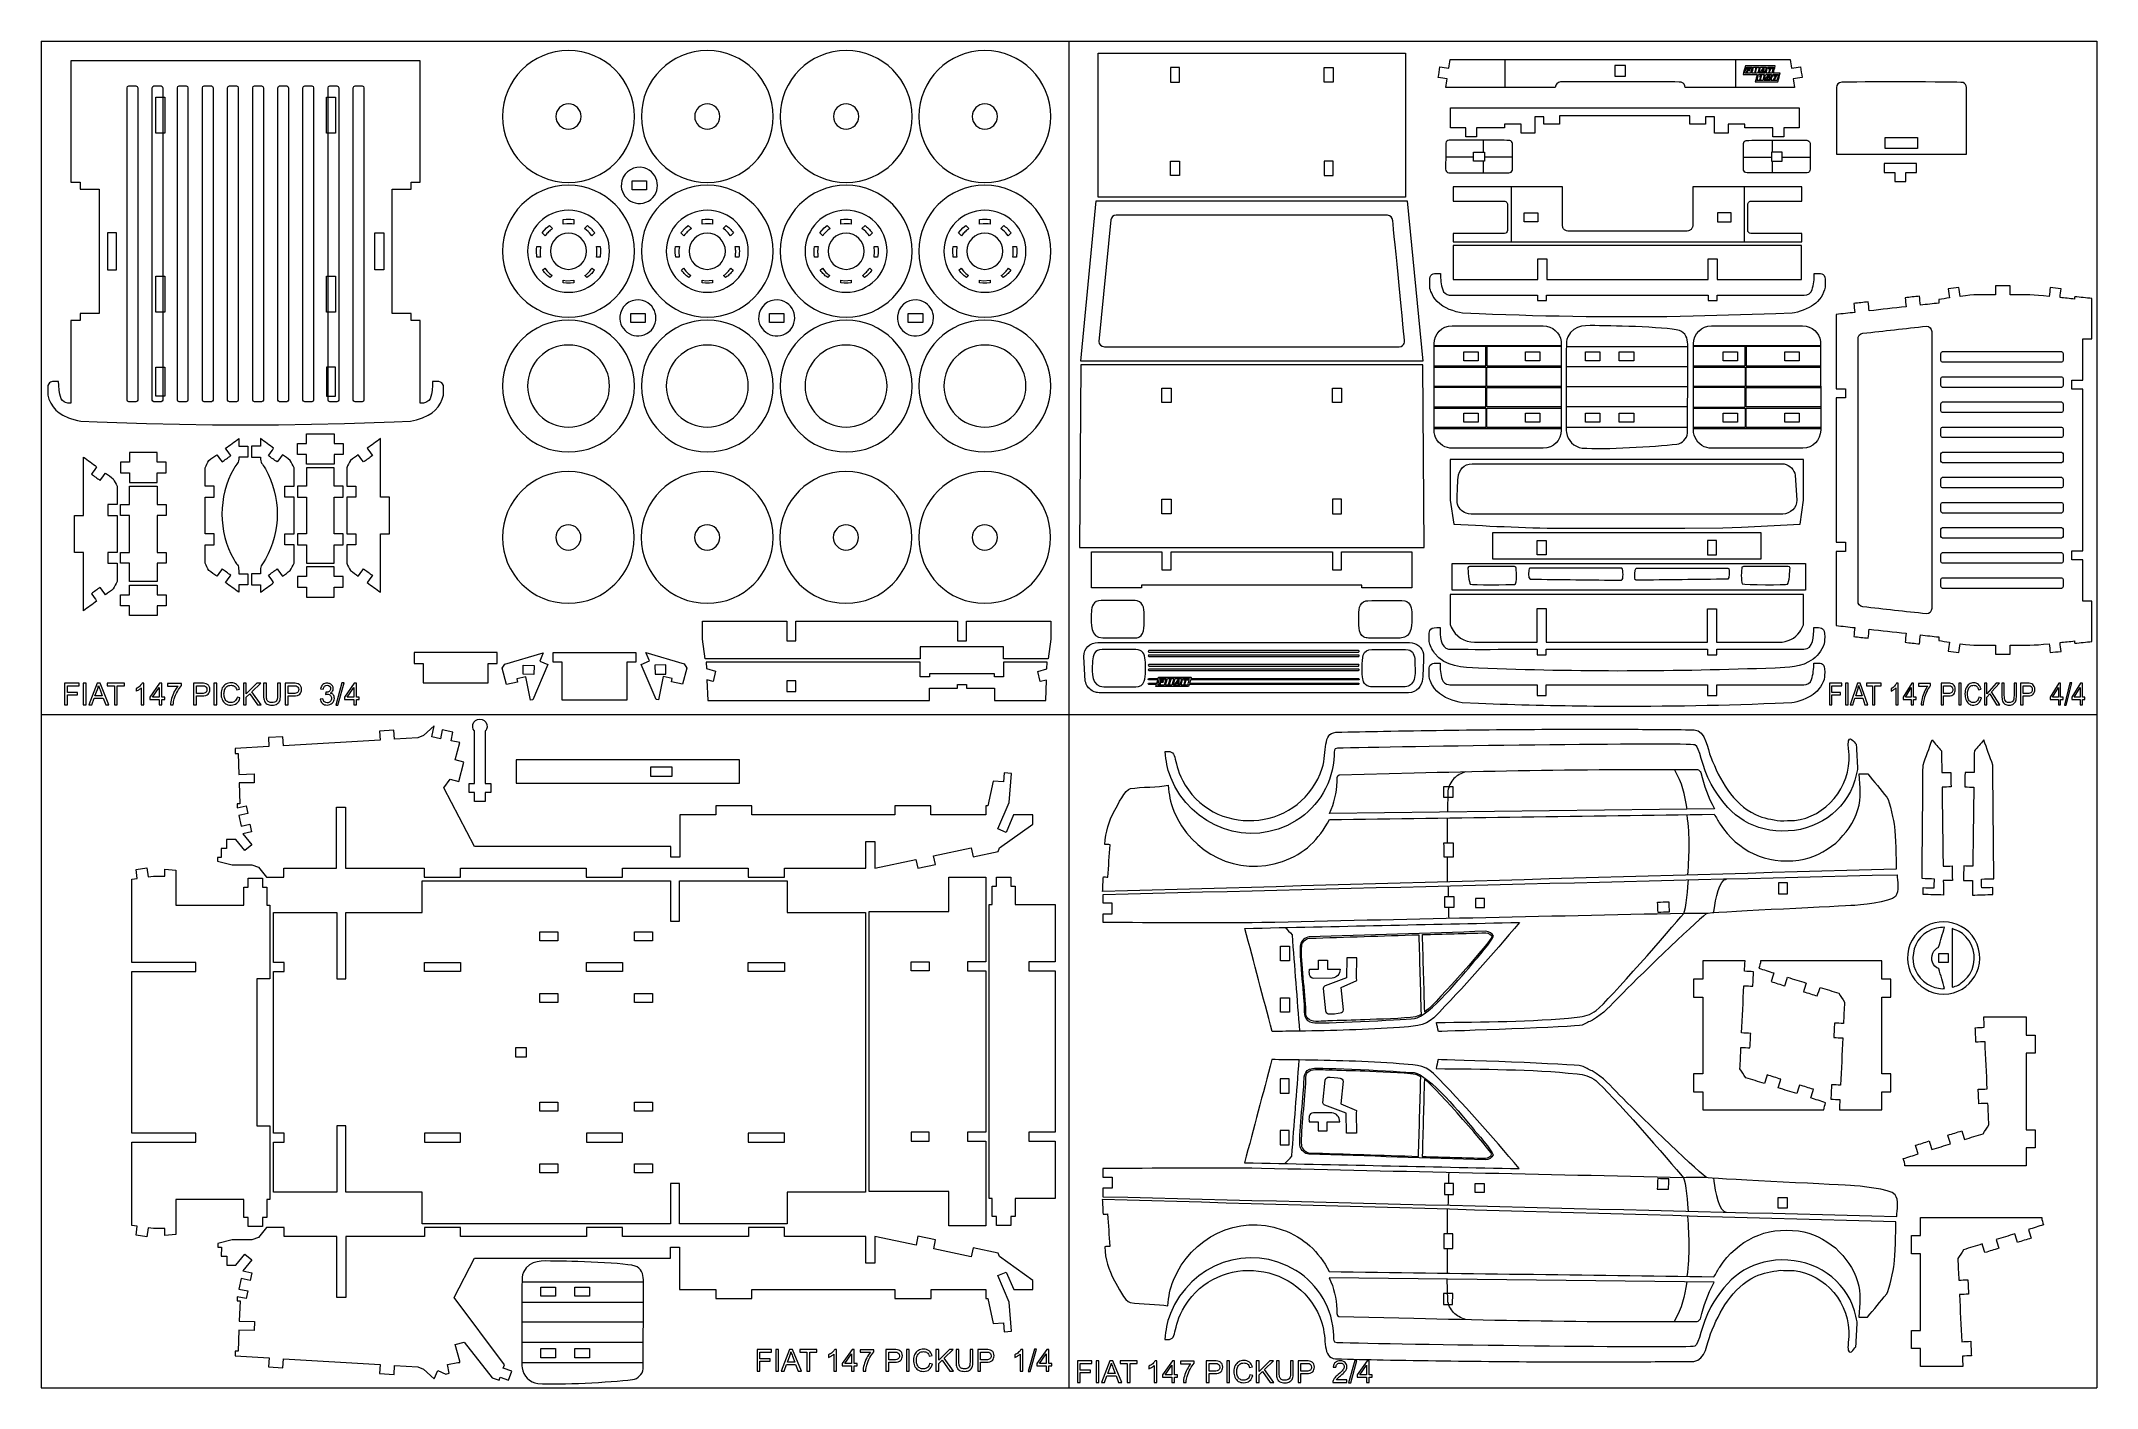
# Model space of a CAD drawing. Header units: centimetres. Extents: x 23.4 to 81.4, y 23.1 to 61.1.
import ezdxf

# ---------------------------------------------------------------- set-up
doc = ezdxf.new("R2010")
doc.units = ezdxf.units.CM
doc.header["$MEASUREMENT"] = 0
doc.layers.add('Camada 1', color=7, linetype='Continuous')

msp = doc.modelspace()

# ---------------------------------------------------------------- linework, layer by layer
at = {"layer": 'Camada 1', "color": 175, "lineweight": 20}
for points in [[(23.37193, 61.09444), (23.37193, 61.09444), (81.37193, 61.09444), (81.37193, 61.09444)], [(23.37193, 61.09444), (23.37193, 61.09444), (23.37193, 23.09444), (23.37193, 23.09444)], [(52.37193, 61.09444), (52.37193, 61.09444), (52.37193, 23.09444), (52.37193, 23.09444)], [(81.37193, 61.09444), (81.37193, 61.09444), (81.37193, 23.09444), (81.37193, 23.09444)], [(23.37193, 42.09444), (23.37193, 42.09444), (81.37193, 42.09444), (81.37193, 42.09444)], [(23.37193, 23.09444), (23.37193, 23.09444), (81.37193, 23.09444), (81.37193, 23.09444)]]:
    msp.add_open_spline(points, degree=3, dxfattribs=at)
at = {"layer": 'Camada 1', "color": 114, "lineweight": 9}
for points, knots in [([(33.81364, 53.20676), (33.81364, 53.20676), (34.06883, 53.20676), (34.06883, 53.20676), (34.06883, 53.20676), (34.06883, 53.20676), (34.06881, 50.88004), (34.06881, 50.88004), (34.06881, 50.88004), (34.06881, 50.88004), (34.15591, 50.88084), (34.15591, 50.88084), (34.15591, 50.88084), (34.15591, 50.88084), (34.21902, 50.89476), (34.21902, 50.89476), (34.21902, 50.89476), (34.21902, 50.89476), (34.25818, 50.91291), (34.25818, 50.91291), (34.25818, 50.91291), (34.25818, 50.91291), (34.3096, 50.95208), (34.3096, 50.95208), (34.3096, 50.95208), (34.3096, 50.95208), (34.3492, 51.00317), (34.3492, 51.00317), (34.3492, 51.00317), (34.3492, 51.00317), (34.38212, 51.12939), (34.38212, 51.12939), (34.38212, 51.12939), (34.38212, 51.12939), (34.40081, 51.23209), (34.40081, 51.23209), (34.40081, 51.23209), (34.40081, 51.23209), (34.41617, 51.38786), (34.41617, 51.38786), (34.41617, 51.38786), (34.41617, 51.38786), (34.41789, 51.49223), (34.41789, 51.49223), (34.41789, 51.49223), (34.41789, 51.49223), (34.5897, 51.49108), (34.5897, 51.49108), (34.5897, 51.49108), (34.5897, 51.49108), (34.64305, 51.47421), (34.64305, 51.47421), (34.64305, 51.47421), (34.64305, 51.47421), (34.67365, 51.4527), (34.67365, 51.4527), (34.67365, 51.4527), (34.67365, 51.4527), (34.69813, 51.42441), (34.69813, 51.42441), (34.69813, 51.42441), (34.69813, 51.42441), (34.72028, 51.37305), (34.72028, 51.37305), (34.72028, 51.37305), (34.72028, 51.37305), (34.72329, 51.35454), (34.72329, 51.35454), (34.72329, 51.35454), (34.72329, 51.35454), (34.72352, 51.10413), (34.72352, 51.10413), (34.72352, 51.10413), (34.72352, 51.10413), (34.69015, 50.98705), (34.69015, 50.98705), (34.69015, 50.98705), (34.69015, 50.98705), (34.63986, 50.87617), (34.63986, 50.87617), (34.63986, 50.87617), (34.63986, 50.87617), (34.57375, 50.77392), (34.57375, 50.77392), (34.57375, 50.77392), (34.57375, 50.77392), (34.49328, 50.68254), (34.49328, 50.68254), (34.49328, 50.68254), (34.49328, 50.68254), (34.4002, 50.60404), (34.4002, 50.60404), (34.4002, 50.60404), (34.4002, 50.60404), (34.29657, 50.54012), (34.29657, 50.54012), (34.29657, 50.54012), (34.29657, 50.54012), (34.13521, 50.46671), (34.13521, 50.46671), (34.13521, 50.46671), (34.13521, 50.46671), (33.96716, 50.41028), (33.96716, 50.41028), (33.96716, 50.41028), (33.96716, 50.41028), (33.7942, 50.37146), (33.7942, 50.37146), (33.7942, 50.37146), (33.7942, 50.37146), (33.32924, 50.35087), (33.32924, 50.35087), (33.32924, 50.35087), (33.32924, 50.35087), (31.93385, 50.30269), (31.93385, 50.30269), (31.93385, 50.30269), (31.93385, 50.30269), (31.00327, 50.28192), (31.00327, 50.28192), (31.00327, 50.28192), (31.00327, 50.28192), (30.07252, 50.27021), (30.07252, 50.27021), (30.07252, 50.27021), (30.07252, 50.27021), (28.21081, 50.27026), (28.21081, 50.27026), (28.21081, 50.27026), (28.21081, 50.27026), (27.28007, 50.28196), (27.28007, 50.28196), (27.28007, 50.28196), (27.28007, 50.28196), (26.3495, 50.30273), (26.3495, 50.30273), (26.3495, 50.30273), (26.3495, 50.30273), (24.95411, 50.35089), (24.95411, 50.35089), (24.95411, 50.35089), (24.95411, 50.35089), (24.48916, 50.37147), (24.48916, 50.37147), (24.48916, 50.37147), (24.48916, 50.37147), (24.40218, 50.38866), (24.40218, 50.38866), (24.40218, 50.38866), (24.40218, 50.38866), (24.23145, 50.43634), (24.23145, 50.43634), (24.23145, 50.43634), (24.23145, 50.43634), (24.14815, 50.46672), (24.14815, 50.46672), (24.14815, 50.46672), (24.14815, 50.46672), (23.98681, 50.54013), (23.98681, 50.54013), (23.98681, 50.54013), (23.98681, 50.54013), (23.88319, 50.60404), (23.88319, 50.60404), (23.88319, 50.60404), (23.88319, 50.60404), (23.79013, 50.68255), (23.79013, 50.68255), (23.79013, 50.68255), (23.79013, 50.68255), (23.70968, 50.77392), (23.70968, 50.77392), (23.70968, 50.77392), (23.70968, 50.77392), (23.6436, 50.87617), (23.6436, 50.87617), (23.6436, 50.87617), (23.6436, 50.87617), (23.59332, 50.98705), (23.59332, 50.98705), (23.59332, 50.98705), (23.59332, 50.98705), (23.55998, 51.10413), (23.55998, 51.10413), (23.55998, 51.10413), (23.55998, 51.10413), (23.56026, 51.35454), (23.56026, 51.35454), (23.56026, 51.35454), (23.56026, 51.35454), (23.56329, 51.37304), (23.56329, 51.37304), (23.56329, 51.37304), (23.56329, 51.37304), (23.58543, 51.42441), (23.58543, 51.42441), (23.58543, 51.42441), (23.58543, 51.42441), (23.60992, 51.4527), (23.60992, 51.4527), (23.60992, 51.4527), (23.60992, 51.4527), (23.64053, 51.47421), (23.64053, 51.47421), (23.64053, 51.47421), (23.64053, 51.47421), (23.69388, 51.49108), (23.69388, 51.49108), (23.69388, 51.49108), (23.69388, 51.49108), (23.86569, 51.49223), (23.86569, 51.49223), (23.86569, 51.49223), (23.86569, 51.49223), (23.86739, 51.38786), (23.86739, 51.38786), (23.86739, 51.38786), (23.86739, 51.38786), (23.88272, 51.23209), (23.88272, 51.23209), (23.88272, 51.23209), (23.88272, 51.23209), (23.90139, 51.1294), (23.90139, 51.1294), (23.90139, 51.1294), (23.90139, 51.1294), (23.93429, 51.00317), (23.93429, 51.00317), (23.93429, 51.00317), (23.93429, 51.00317), (23.97387, 50.95209), (23.97387, 50.95209), (23.97387, 50.95209), (23.97387, 50.95209), (24.02528, 50.91292), (24.02528, 50.91292), (24.02528, 50.91292), (24.02528, 50.91292), (24.06443, 50.89476), (24.06443, 50.89476), (24.06443, 50.89476), (24.06443, 50.89476), (24.12755, 50.88085), (24.12755, 50.88085), (24.12755, 50.88085), (24.12755, 50.88085), (24.21472, 50.88003), (24.21472, 50.88003), (24.21472, 50.88003), (24.21472, 50.88003), (24.21472, 53.20676), (24.21472, 53.20676), (24.21472, 53.20676), (24.21472, 53.20676), (24.4699, 53.20676), (24.4699, 53.20676), (24.4699, 53.20676), (24.4699, 53.20676), (24.4699, 53.41089), (24.4699, 53.41089), (24.4699, 53.41089), (24.4699, 53.41089), (25.00871, 53.4109), (25.00871, 53.4109), (25.00871, 53.4109), (25.00871, 53.4109), (25.00871, 56.91331), (25.00871, 56.91331), (25.00871, 56.91331), (25.00871, 56.91331), (24.46989, 56.91331), (24.46989, 56.91331), (24.46989, 56.91331), (24.46989, 56.91331), (24.46988, 57.11746), (24.46988, 57.11746), (24.46988, 57.11746), (24.46988, 57.11746), (24.21473, 57.11744), (24.21473, 57.11744), (24.21473, 57.11744), (24.21473, 57.11744), (24.21472, 60.53694), (24.21472, 60.53694), (24.21472, 60.53694), (24.21472, 60.53694), (34.06879, 60.53694), (34.06879, 60.53694), (34.06879, 60.53694), (34.06879, 60.53694), (34.06881, 57.11746), (34.06881, 57.11746), (34.06881, 57.11746), (34.06881, 57.11746), (33.81363, 57.11746), (33.81363, 57.11746), (33.81363, 57.11746), (33.81363, 57.11746), (33.81363, 56.91331), (33.81363, 56.91331), (33.81363, 56.91331), (33.81363, 56.91331), (33.27483, 56.91331), (33.27483, 56.91331), (33.27483, 56.91331), (33.27483, 56.91331), (33.27483, 53.41088), (33.27483, 53.41088), (33.27483, 53.41088), (33.27483, 53.41088), (33.81364, 53.41088), (33.81364, 53.41088), (33.81364, 53.41088), (33.81364, 53.41088), (33.81364, 53.20676), (33.81364, 53.20676)], [0, 0, 0, 0, 0.0125, 0.0125, 0.0125, 0.0125, 0.025, 0.025, 0.025, 0.025, 0.0375, 0.0375, 0.0375, 0.0375, 0.05, 0.05, 0.05, 0.05, 0.0625, 0.0625, 0.0625, 0.0625, 0.075, 0.075, 0.075, 0.075, 0.0875, 0.0875, 0.0875, 0.0875, 0.1, 0.1, 0.1, 0.1, 0.1125, 0.1125, 0.1125, 0.1125, 0.125, 0.125, 0.125, 0.125, 0.1375, 0.1375, 0.1375, 0.1375, 0.15, 0.15, 0.15, 0.15, 0.1625, 0.1625, 0.1625, 0.1625, 0.175, 0.175, 0.175, 0.175, 0.1875, 0.1875, 0.1875, 0.1875, 0.2, 0.2, 0.2, 0.2, 0.2125, 0.2125, 0.2125, 0.2125, 0.225, 0.225, 0.225, 0.225, 0.2375, 0.2375, 0.2375, 0.2375, 0.25, 0.25, 0.25, 0.25, 0.2625, 0.2625, 0.2625, 0.2625, 0.275, 0.275, 0.275, 0.275, 0.2875, 0.2875, 0.2875, 0.2875, 0.3, 0.3, 0.3, 0.3, 0.3125, 0.3125, 0.3125, 0.3125, 0.325, 0.325, 0.325, 0.325, 0.3375, 0.3375, 0.3375, 0.3375, 0.35, 0.35, 0.35, 0.35, 0.3625, 0.3625, 0.3625, 0.3625, 0.375, 0.375, 0.375, 0.375, 0.3875, 0.3875, 0.3875, 0.3875, 0.4, 0.4, 0.4, 0.4, 0.4125, 0.4125, 0.4125, 0.4125, 0.425, 0.425, 0.425, 0.425, 0.4375, 0.4375, 0.4375, 0.4375, 0.45, 0.45, 0.45, 0.45, 0.4625, 0.4625, 0.4625, 0.4625, 0.475, 0.475, 0.475, 0.475, 0.4875, 0.4875, 0.4875, 0.4875, 0.5, 0.5, 0.5, 0.5, 0.5125, 0.5125, 0.5125, 0.5125, 0.525, 0.525, 0.525, 0.525, 0.5375, 0.5375, 0.5375, 0.5375, 0.55, 0.55, 0.55, 0.55, 0.5625, 0.5625, 0.5625, 0.5625, 0.575, 0.575, 0.575, 0.575, 0.5875, 0.5875, 0.5875, 0.5875, 0.6, 0.6, 0.6, 0.6, 0.6125, 0.6125, 0.6125, 0.6125, 0.625, 0.625, 0.625, 0.625, 0.6375, 0.6375, 0.6375, 0.6375, 0.65, 0.65, 0.65, 0.65, 0.6625, 0.6625, 0.6625, 0.6625, 0.675, 0.675, 0.675, 0.675, 0.6875, 0.6875, 0.6875, 0.6875, 0.7, 0.7, 0.7, 0.7, 0.7125, 0.7125, 0.7125, 0.7125, 0.725, 0.725, 0.725, 0.725, 0.7375, 0.7375, 0.7375, 0.7375, 0.75, 0.75, 0.75, 0.75, 0.7625, 0.7625, 0.7625, 0.7625, 0.775, 0.775, 0.775, 0.775, 0.7875, 0.7875, 0.7875, 0.7875, 0.8, 0.8, 0.8, 0.8, 0.8125, 0.8125, 0.8125, 0.8125, 0.825, 0.825, 0.825, 0.825, 0.8375, 0.8375, 0.8375, 0.8375, 0.85, 0.85, 0.85, 0.85, 0.8625, 0.8625, 0.8625, 0.8625, 0.875, 0.875, 0.875, 0.875, 0.8875, 0.8875, 0.8875, 0.8875, 0.9, 0.9, 0.9, 0.9, 0.9125, 0.9125, 0.9125, 0.9125, 0.925, 0.925, 0.925, 0.925, 0.9375, 0.9375, 0.9375, 0.9375, 0.95, 0.95, 0.95, 0.95, 0.9625, 0.9625, 0.9625, 0.9625, 0.975, 0.975, 0.975, 0.975, 1, 1, 1, 1]), ([(40.11224, 58.96747), (40.11224, 57.93992), (39.27924, 57.10692), (38.25169, 57.10692), (38.25169, 57.10692), (37.22414, 57.10692), (36.39114, 57.93992), (36.39114, 58.96747), (36.39114, 58.96747), (36.39114, 59.99502), (37.22414, 60.82802), (38.25169, 60.82802), (38.25169, 60.82802), (39.27924, 60.82802), (40.11224, 59.99502), (40.11224, 58.96747)], [0, 0, 0, 0, 0.2, 0.2, 0.2, 0.2, 0.4, 0.4, 0.4, 0.4, 0.6, 0.6, 0.6, 0.6, 1, 1, 1, 1]), ([(44.02778, 58.96747), (44.02778, 57.93992), (43.19477, 57.10692), (42.16722, 57.10692), (42.16722, 57.10692), (41.13967, 57.10692), (40.30667, 57.93992), (40.30667, 58.96747), (40.30667, 58.96747), (40.30667, 59.99502), (41.13967, 60.82802), (42.16722, 60.82802), (42.16722, 60.82802), (43.19477, 60.82802), (44.02778, 59.99502), (44.02778, 58.96747)], [0, 0, 0, 0, 0.2, 0.2, 0.2, 0.2, 0.4, 0.4, 0.4, 0.4, 0.6, 0.6, 0.6, 0.6, 1, 1, 1, 1]), ([(47.9433, 58.96747), (47.9433, 57.93992), (47.1103, 57.10692), (46.08275, 57.10692), (46.08275, 57.10692), (45.0552, 57.10692), (44.2222, 57.93992), (44.2222, 58.96747), (44.2222, 58.96747), (44.2222, 59.99502), (45.0552, 60.82802), (46.08275, 60.82802), (46.08275, 60.82802), (47.1103, 60.82802), (47.9433, 59.99502), (47.9433, 58.96747)], [0, 0, 0, 0, 0.2, 0.2, 0.2, 0.2, 0.4, 0.4, 0.4, 0.4, 0.6, 0.6, 0.6, 0.6, 1, 1, 1, 1]), ([(51.85883, 58.96747), (51.85883, 57.93992), (51.02584, 57.10692), (49.99828, 57.10692), (49.99828, 57.10692), (48.97073, 57.10692), (48.13773, 57.93992), (48.13773, 58.96747), (48.13773, 58.96747), (48.13773, 59.99502), (48.97073, 60.82802), (49.99828, 60.82802), (49.99828, 60.82802), (51.02584, 60.82802), (51.85883, 59.99502), (51.85883, 58.96747)], [0, 0, 0, 0, 0.2, 0.2, 0.2, 0.2, 0.4, 0.4, 0.4, 0.4, 0.6, 0.6, 0.6, 0.6, 1, 1, 1, 1]), ([(53.19332, 56.68896), (56.08277, 56.68896), (58.97222, 56.68896), (61.86167, 56.68896), (61.86167, 56.68896), (61.86167, 58.04475), (61.86167, 59.40052), (61.86167, 60.7563), (61.86167, 60.7563), (58.97222, 60.7563), (56.08277, 60.7563), (53.19332, 60.7563), (53.19332, 60.7563), (53.19332, 59.40052), (53.19332, 58.04475), (53.19332, 56.68896)], [0, 0, 0, 0, 0.2, 0.2, 0.2, 0.2, 0.4, 0.4, 0.4, 0.4, 0.6, 0.6, 0.6, 0.6, 1, 1, 1, 1]), ([(69.6432, 59.93618), (69.72975, 59.9068), (69.74735, 59.85847), (69.75659, 59.78842), (69.75659, 59.78842), (70.78344, 59.78842), (71.81029, 59.78842), (72.83714, 59.78842), (72.83714, 59.78842), (72.82535, 59.8689), (72.81355, 59.94937), (72.80176, 60.02985), (72.80176, 60.02985), (72.88586, 60.04211), (72.96995, 60.05439), (73.05405, 60.06665), (73.05405, 60.06665), (73.03933, 60.16758), (73.0246, 60.26849), (73.00988, 60.36942), (73.00988, 60.36942), (72.92578, 60.35715), (72.84169, 60.34488), (72.75759, 60.33261), (72.75759, 60.33261), (72.7459, 60.41314), (72.7342, 60.49368), (72.7225, 60.57421), (72.7225, 60.57421), (69.52242, 60.57421), (66.32234, 60.57421), (63.12225, 60.57421), (63.12225, 60.57421), (63.11056, 60.49368), (63.09886, 60.41314), (63.08716, 60.33261), (63.08716, 60.33261), (63.00306, 60.34488), (62.91897, 60.35715), (62.83487, 60.36942), (62.83487, 60.36942), (62.82015, 60.26849), (62.80543, 60.16758), (62.7907, 60.06665), (62.7907, 60.06665), (62.8748, 60.05439), (62.95889, 60.04211), (63.04299, 60.02985), (63.04299, 60.02985), (63.0312, 59.94937), (63.0194, 59.8689), (63.00761, 59.78842), (63.00761, 59.78842), (64.03446, 59.78842), (65.06132, 59.78842), (66.08816, 59.78842), (66.08816, 59.78842), (66.09959, 59.87523), (66.15051, 59.92947), (66.24113, 59.9414), (66.24113, 59.9414), (66.34512, 59.95508), (69.52972, 59.95115), (69.6432, 59.93618)], [0, 0, 0, 0, 0.05882353, 0.05882353, 0.05882353, 0.05882353, 0.11764706, 0.11764706, 0.11764706, 0.11764706, 0.17647059, 0.17647059, 0.17647059, 0.17647059, 0.23529412, 0.23529412, 0.23529412, 0.23529412, 0.29411765, 0.29411765, 0.29411765, 0.29411765, 0.35294118, 0.35294118, 0.35294118, 0.35294118, 0.41176471, 0.41176471, 0.41176471, 0.41176471, 0.47058824, 0.47058824, 0.47058824, 0.47058824, 0.52941176, 0.52941176, 0.52941176, 0.52941176, 0.58823529, 0.58823529, 0.58823529, 0.58823529, 0.64705882, 0.64705882, 0.64705882, 0.64705882, 0.70588235, 0.70588235, 0.70588235, 0.70588235, 0.76470588, 0.76470588, 0.76470588, 0.76470588, 0.82352941, 0.82352941, 0.82352941, 0.82352941, 0.88235294, 0.88235294, 0.88235294, 0.88235294, 1, 1, 1, 1]), ([(77.59556, 59.92278), (77.65697, 59.89251), (77.68545, 59.85084), (77.69, 59.78145), (77.69, 59.78145), (77.69, 59.15612), (77.69, 58.53078), (77.69, 57.90544), (77.69, 57.90544), (76.46718, 57.90544), (75.24438, 57.90544), (74.02156, 57.90544), (74.02156, 57.90544), (74.02156, 58.53078), (74.02156, 59.15612), (74.02156, 59.78145), (74.02156, 59.78145), (74.02752, 59.87232), (74.08367, 59.92847), (74.17454, 59.93443), (74.17454, 59.93443), (74.51281, 59.9455), (77.45192, 59.95138), (77.59556, 59.92278)], [0, 0, 0, 0, 0.14285714, 0.14285714, 0.14285714, 0.14285714, 0.28571429, 0.28571429, 0.28571429, 0.28571429, 0.42857143, 0.42857143, 0.42857143, 0.42857143, 0.57142857, 0.57142857, 0.57142857, 0.57142857, 0.71428571, 0.71428571, 0.71428571, 0.71428571, 1, 1, 1, 1]), ([(72.5369, 58.65173), (72.5369, 58.65173), (72.96957, 58.65172), (72.96957, 58.65172), (72.96957, 58.65172), (72.96957, 58.65172), (72.96957, 59.21311), (72.96957, 59.21311), (72.96957, 59.21311), (72.96957, 59.21311), (63.13374, 59.21311), (63.13374, 59.21311), (63.13374, 59.21311), (63.13374, 59.21311), (63.13374, 58.65172), (63.13374, 58.65172), (63.13374, 58.65172), (63.13374, 58.65172), (63.56642, 58.65173), (63.56642, 58.65173), (63.56642, 58.65173), (63.56642, 58.65173), (63.56641, 58.39656), (63.56641, 58.39656), (63.56641, 58.39656), (63.56641, 58.39656), (63.87262, 58.39656), (63.87262, 58.39656), (63.87262, 58.39656), (63.87262, 58.39656), (63.87262, 58.65173), (63.87262, 58.65173), (63.87262, 58.65173), (63.87262, 58.65173), (64.66304, 58.65174), (64.66304, 58.65174), (64.66304, 58.65174), (64.66304, 58.65174), (64.66303, 58.7538), (64.66303, 58.7538), (64.66303, 58.7538), (64.66303, 58.7538), (65.13253, 58.75381), (65.13253, 58.75381), (65.13253, 58.75381), (65.13253, 58.75381), (65.13252, 58.49864), (65.13252, 58.49864), (65.13252, 58.49864), (65.13252, 58.49864), (65.51735, 58.49864), (65.51735, 58.49864), (65.51735, 58.49864), (65.51735, 58.49864), (65.51735, 58.95795), (65.51735, 58.95795), (65.51735, 58.95795), (65.51735, 58.95795), (65.77252, 58.95795), (65.77252, 58.95795), (65.77252, 58.95795), (65.77252, 58.95795), (65.77252, 58.75382), (65.77252, 58.75382), (65.77252, 58.75382), (65.77252, 58.75382), (66.21433, 58.75381), (66.21433, 58.75381), (66.21433, 58.75381), (66.21433, 58.75381), (66.21433, 58.98346), (66.21433, 58.98346), (66.21433, 58.98346), (66.21433, 58.98346), (69.88899, 58.98346), (69.88899, 58.98346), (69.88899, 58.98346), (69.88899, 58.98346), (69.88899, 58.75381), (69.88899, 58.75381), (69.88899, 58.75381), (69.88899, 58.75381), (70.3308, 58.75381), (70.3308, 58.75381), (70.3308, 58.75381), (70.3308, 58.75381), (70.33081, 58.95795), (70.33081, 58.95795), (70.33081, 58.95795), (70.33081, 58.95795), (70.58598, 58.95795), (70.58598, 58.95795), (70.58598, 58.95795), (70.58598, 58.95795), (70.58597, 58.49864), (70.58597, 58.49864), (70.58597, 58.49864), (70.58597, 58.49864), (70.97079, 58.49864), (70.97079, 58.49864), (70.97079, 58.49864), (70.97079, 58.49864), (70.97079, 58.75381), (70.97079, 58.75381), (70.97079, 58.75381), (70.97079, 58.75381), (71.44029, 58.7538), (71.44029, 58.7538), (71.44029, 58.7538), (71.44029, 58.7538), (71.44028, 58.65173), (71.44028, 58.65173), (71.44028, 58.65173), (71.44028, 58.65173), (72.2307, 58.65173), (72.2307, 58.65173), (72.2307, 58.65173), (72.2307, 58.65173), (72.2307, 58.39656), (72.2307, 58.39656), (72.2307, 58.39656), (72.2307, 58.39656), (72.5369, 58.39656), (72.5369, 58.39656), (72.5369, 58.39656), (72.5369, 58.39656), (72.5369, 58.65173), (72.5369, 58.65173)], [0, 0, 0, 0, 0.03030303, 0.03030303, 0.03030303, 0.03030303, 0.06060606, 0.06060606, 0.06060606, 0.06060606, 0.09090909, 0.09090909, 0.09090909, 0.09090909, 0.12121212, 0.12121212, 0.12121212, 0.12121212, 0.15151515, 0.15151515, 0.15151515, 0.15151515, 0.18181818, 0.18181818, 0.18181818, 0.18181818, 0.21212121, 0.21212121, 0.21212121, 0.21212121, 0.24242424, 0.24242424, 0.24242424, 0.24242424, 0.27272727, 0.27272727, 0.27272727, 0.27272727, 0.3030303, 0.3030303, 0.3030303, 0.3030303, 0.33333333, 0.33333333, 0.33333333, 0.33333333, 0.36363636, 0.36363636, 0.36363636, 0.36363636, 0.39393939, 0.39393939, 0.39393939, 0.39393939, 0.42424242, 0.42424242, 0.42424242, 0.42424242, 0.45454545, 0.45454545, 0.45454545, 0.45454545, 0.48484848, 0.48484848, 0.48484848, 0.48484848, 0.51515152, 0.51515152, 0.51515152, 0.51515152, 0.54545455, 0.54545455, 0.54545455, 0.54545455, 0.57575758, 0.57575758, 0.57575758, 0.57575758, 0.60606061, 0.60606061, 0.60606061, 0.60606061, 0.63636364, 0.63636364, 0.63636364, 0.63636364, 0.66666667, 0.66666667, 0.66666667, 0.66666667, 0.6969697, 0.6969697, 0.6969697, 0.6969697, 0.72727273, 0.72727273, 0.72727273, 0.72727273, 0.75757576, 0.75757576, 0.75757576, 0.75757576, 0.78787879, 0.78787879, 0.78787879, 0.78787879, 0.81818182, 0.81818182, 0.81818182, 0.81818182, 0.84848485, 0.84848485, 0.84848485, 0.84848485, 0.87878788, 0.87878788, 0.87878788, 0.87878788, 0.90909091, 0.90909091, 0.90909091, 0.90909091, 0.93939394, 0.93939394, 0.93939394, 0.93939394, 1, 1, 1, 1]), ([(63.09783, 58.29486), (63.18348, 58.29489), (64.77519, 58.30089), (64.80881, 58.29189), (64.80881, 58.29189), (64.8478, 58.28145), (64.87965, 58.24564), (64.88352, 58.20672), (64.88352, 58.20672), (64.88265, 57.95552), (64.88179, 57.70432), (64.88092, 57.45313), (64.88092, 57.45313), (64.86889, 57.40819), (64.82972, 57.37906), (64.78241, 57.3775), (64.78241, 57.3775), (64.21706, 57.37763), (63.65172, 57.37777), (63.08637, 57.37789), (63.08637, 57.37789), (63.03577, 57.38453), (62.99941, 57.42615), (62.99769, 57.47898), (62.99769, 57.47898), (62.99882, 57.72565), (62.99996, 57.9723), (63.00109, 58.21896), (63.00109, 58.21896), (63.01328, 58.26499), (63.05044, 58.29092), (63.09783, 58.29486)], [0, 0, 0, 0, 0.11111111, 0.11111111, 0.11111111, 0.11111111, 0.22222222, 0.22222222, 0.22222222, 0.22222222, 0.33333333, 0.33333333, 0.33333333, 0.33333333, 0.44444444, 0.44444444, 0.44444444, 0.44444444, 0.55555556, 0.55555556, 0.55555556, 0.55555556, 0.66666667, 0.66666667, 0.66666667, 0.66666667, 0.77777778, 0.77777778, 0.77777778, 0.77777778, 1, 1, 1, 1]), ([(73.18525, 58.29486), (73.0996, 58.29489), (71.50789, 58.30089), (71.47427, 58.29189), (71.47427, 58.29189), (71.43528, 58.28145), (71.40343, 58.24564), (71.39956, 58.20672), (71.39956, 58.20672), (71.40043, 57.95552), (71.40129, 57.70432), (71.40216, 57.45313), (71.40216, 57.45313), (71.41419, 57.40819), (71.45336, 57.37906), (71.50067, 57.3775), (71.50067, 57.3775), (72.06602, 57.37763), (72.63136, 57.37777), (73.19671, 57.37789), (73.19671, 57.37789), (73.24731, 57.38453), (73.28367, 57.42615), (73.28539, 57.47898), (73.28539, 57.47898), (73.28426, 57.72565), (73.28312, 57.9723), (73.28199, 58.21896), (73.28199, 58.21896), (73.2698, 58.26499), (73.23264, 58.29092), (73.18525, 58.29486)], [0, 0, 0, 0, 0.11111111, 0.11111111, 0.11111111, 0.11111111, 0.22222222, 0.22222222, 0.22222222, 0.22222222, 0.33333333, 0.33333333, 0.33333333, 0.33333333, 0.44444444, 0.44444444, 0.44444444, 0.44444444, 0.55555556, 0.55555556, 0.55555556, 0.55555556, 0.66666667, 0.66666667, 0.66666667, 0.66666667, 0.77777778, 0.77777778, 0.77777778, 0.77777778, 1, 1, 1, 1]), ([(40.38358, 57.51651), (40.82089, 57.39938), (40.89866, 56.80857), (40.50658, 56.58223), (40.50658, 56.58223), (40.11446, 56.35587), (39.64182, 56.71855), (39.75896, 57.1559), (39.75896, 57.1559), (39.83178, 57.42778), (40.11173, 57.58932), (40.38358, 57.51651)], [0, 0, 0, 0, 0.25, 0.25, 0.25, 0.25, 0.5, 0.5, 0.5, 0.5, 1, 1, 1, 1]), ([(75.97812, 57.38714), (75.97812, 57.30215), (75.97812, 57.21717), (75.97812, 57.13219), (75.97812, 57.13219), (75.87614, 57.13219), (75.77415, 57.13219), (75.67216, 57.13219), (75.67216, 57.13219), (75.67216, 57.21717), (75.67216, 57.30215), (75.67216, 57.38714), (75.67216, 57.38714), (75.57018, 57.38714), (75.4682, 57.38714), (75.36622, 57.38714), (75.36622, 57.38714), (75.36622, 57.47213), (75.36622, 57.55712), (75.36622, 57.6421), (75.36622, 57.6421), (75.67217, 57.6421), (75.97812, 57.6421), (76.28407, 57.6421), (76.28407, 57.6421), (76.28407, 57.55712), (76.28407, 57.47213), (76.28407, 57.38714), (76.28407, 57.38714), (76.18209, 57.38714), (76.0801, 57.38714), (75.97812, 57.38714)], [0, 0, 0, 0, 0.11111111, 0.11111111, 0.11111111, 0.11111111, 0.22222222, 0.22222222, 0.22222222, 0.22222222, 0.33333333, 0.33333333, 0.33333333, 0.33333333, 0.44444444, 0.44444444, 0.44444444, 0.44444444, 0.55555556, 0.55555556, 0.55555556, 0.55555556, 0.66666667, 0.66666667, 0.66666667, 0.66666667, 0.77777778, 0.77777778, 0.77777778, 0.77777778, 1, 1, 1, 1]), ([(40.11224, 55.16492), (40.11224, 54.13737), (39.27924, 53.30437), (38.25169, 53.30437), (38.25169, 53.30437), (37.22414, 53.30437), (36.39114, 54.13737), (36.39114, 55.16492), (36.39114, 55.16492), (36.39114, 56.19247), (37.22414, 57.02547), (38.25169, 57.02547), (38.25169, 57.02547), (39.27924, 57.02547), (40.11224, 56.19247), (40.11224, 55.16492)], [0, 0, 0, 0, 0.2, 0.2, 0.2, 0.2, 0.4, 0.4, 0.4, 0.4, 0.6, 0.6, 0.6, 0.6, 1, 1, 1, 1]), ([(44.02778, 55.16492), (44.02778, 54.13737), (43.19477, 53.30437), (42.16722, 53.30437), (42.16722, 53.30437), (41.13967, 53.30437), (40.30667, 54.13737), (40.30667, 55.16492), (40.30667, 55.16492), (40.30667, 56.19247), (41.13967, 57.02547), (42.16722, 57.02547), (42.16722, 57.02547), (43.19477, 57.02547), (44.02778, 56.19247), (44.02778, 55.16492)], [0, 0, 0, 0, 0.2, 0.2, 0.2, 0.2, 0.4, 0.4, 0.4, 0.4, 0.6, 0.6, 0.6, 0.6, 1, 1, 1, 1]), ([(47.9433, 55.16492), (47.9433, 54.13737), (47.1103, 53.30437), (46.08275, 53.30437), (46.08275, 53.30437), (45.0552, 53.30437), (44.2222, 54.13737), (44.2222, 55.16492), (44.2222, 55.16492), (44.2222, 56.19247), (45.0552, 57.02547), (46.08275, 57.02547), (46.08275, 57.02547), (47.1103, 57.02547), (47.9433, 56.19247), (47.9433, 55.16492)], [0, 0, 0, 0, 0.2, 0.2, 0.2, 0.2, 0.4, 0.4, 0.4, 0.4, 0.6, 0.6, 0.6, 0.6, 1, 1, 1, 1]), ([(51.85883, 55.16492), (51.85883, 54.13737), (51.02584, 53.30437), (49.99828, 53.30437), (49.99828, 53.30437), (48.97073, 53.30437), (48.13773, 54.13737), (48.13773, 55.16492), (48.13773, 55.16492), (48.13773, 56.19247), (48.97073, 57.02547), (49.99828, 57.02547), (49.99828, 57.02547), (51.02584, 57.02547), (51.85883, 56.19247), (51.85883, 55.16492)], [0, 0, 0, 0, 0.2, 0.2, 0.2, 0.2, 0.4, 0.4, 0.4, 0.4, 0.6, 0.6, 0.6, 0.6, 1, 1, 1, 1]), ([(73.04961, 56.98152), (73.04961, 56.98152), (73.04961, 56.58212), (73.04961, 56.58212), (73.04961, 56.58212), (73.04961, 56.58212), (71.59424, 56.57864), (71.59424, 56.57864), (71.59424, 56.57864), (71.59424, 56.57864), (71.56961, 56.56845), (71.56961, 56.56845), (71.56961, 56.56845), (71.56961, 56.56845), (71.53968, 56.54218), (71.53968, 56.54218), (71.53968, 56.54218), (71.53968, 56.54218), (71.52206, 56.50647), (71.52206, 56.50647), (71.52206, 56.50647), (71.52206, 56.50647), (71.51946, 55.75225), (71.51946, 55.75225), (71.51946, 55.75225), (71.51946, 55.75225), (71.52636, 55.72651), (71.52636, 55.72651), (71.52636, 55.72651), (71.52636, 55.72651), (71.54847, 55.6934), (71.54847, 55.6934), (71.54847, 55.6934), (71.54847, 55.6934), (71.56961, 55.67718), (71.56961, 55.67718), (71.56961, 55.67718), (71.56961, 55.67718), (71.60733, 55.66438), (71.60733, 55.66438), (71.60733, 55.66438), (71.60733, 55.66438), (73.04961, 55.66351), (73.04961, 55.66351), (73.04961, 55.66351), (73.04961, 55.66351), (73.04961, 55.42973), (73.04961, 55.42973), (73.04961, 55.42973), (73.04961, 55.42973), (71.41869, 55.42973), (71.41869, 55.42973), (71.41869, 55.42973), (71.41869, 55.42973), (64.84454, 55.42973), (64.84454, 55.42973), (64.84454, 55.42973), (64.84454, 55.42973), (63.21362, 55.42973), (63.21362, 55.42973), (63.21362, 55.42973), (63.21362, 55.42973), (63.21362, 55.66351), (63.21362, 55.66351), (63.21362, 55.66351), (63.21362, 55.66351), (64.6559, 55.66438), (64.6559, 55.66438), (64.6559, 55.66438), (64.6559, 55.66438), (64.69361, 55.67718), (64.69361, 55.67718), (64.69361, 55.67718), (64.69361, 55.67718), (64.71475, 55.6934), (64.71475, 55.6934), (64.71475, 55.6934), (64.71475, 55.6934), (64.73688, 55.72651), (64.73688, 55.72651), (64.73688, 55.72651), (64.73688, 55.72651), (64.74378, 55.75225), (64.74378, 55.75225), (64.74378, 55.75225), (64.74378, 55.75225), (64.74117, 56.50647), (64.74117, 56.50647), (64.74117, 56.50647), (64.74117, 56.50647), (64.72355, 56.54218), (64.72355, 56.54218), (64.72355, 56.54218), (64.72355, 56.54218), (64.69361, 56.56845), (64.69361, 56.56845), (64.69361, 56.56845), (64.69361, 56.56845), (64.669, 56.57864), (64.669, 56.57864), (64.669, 56.57864), (64.669, 56.57864), (63.21362, 56.58212), (63.21362, 56.58212), (63.21362, 56.58212), (63.21362, 56.58212), (63.21362, 56.98152), (63.21362, 56.98152), (63.21362, 56.98152), (63.21362, 56.98152), (64.84454, 56.98152), (64.84454, 56.98152), (64.84454, 56.98152), (64.84454, 56.98152), (66.29506, 56.98152), (66.29506, 56.98152), (66.29506, 56.98152), (66.29506, 56.98152), (66.29506, 55.88902), (66.29506, 55.88902), (66.29506, 55.88902), (66.29506, 55.88902), (66.30028, 55.8494), (66.30028, 55.8494), (66.30028, 55.8494), (66.30028, 55.8494), (66.30671, 55.83044), (66.30671, 55.83044), (66.30671, 55.83044), (66.30671, 55.83044), (66.31557, 55.81248), (66.31557, 55.81248), (66.31557, 55.81248), (66.31557, 55.81248), (66.3267, 55.79582), (66.3267, 55.79582), (66.3267, 55.79582), (66.3267, 55.79582), (66.33991, 55.78076), (66.33991, 55.78076), (66.33991, 55.78076), (66.33991, 55.78076), (66.35496, 55.76756), (66.35496, 55.76756), (66.35496, 55.76756), (66.35496, 55.76756), (66.37161, 55.75644), (66.37161, 55.75644), (66.37161, 55.75644), (66.37161, 55.75644), (66.38957, 55.74758), (66.38957, 55.74758), (66.38957, 55.74758), (66.38957, 55.74758), (66.40854, 55.74115), (66.40854, 55.74115), (66.40854, 55.74115), (66.40854, 55.74115), (66.44817, 55.73593), (66.44817, 55.73593), (66.44817, 55.73593), (66.44817, 55.73593), (69.81507, 55.73593), (69.81507, 55.73593), (69.81507, 55.73593), (69.81507, 55.73593), (69.85469, 55.74115), (69.85469, 55.74115), (69.85469, 55.74115), (69.85469, 55.74115), (69.87365, 55.74758), (69.87365, 55.74758), (69.87365, 55.74758), (69.87365, 55.74758), (69.89161, 55.75644), (69.89161, 55.75644), (69.89161, 55.75644), (69.89161, 55.75644), (69.90827, 55.76756), (69.90827, 55.76756), (69.90827, 55.76756), (69.90827, 55.76756), (69.92333, 55.78076), (69.92333, 55.78076), (69.92333, 55.78076), (69.92333, 55.78076), (69.93653, 55.79582), (69.93653, 55.79582), (69.93653, 55.79582), (69.93653, 55.79582), (69.94765, 55.81248), (69.94765, 55.81248), (69.94765, 55.81248), (69.94765, 55.81248), (69.95651, 55.83044), (69.95651, 55.83044), (69.95651, 55.83044), (69.95651, 55.83044), (69.96294, 55.8494), (69.96294, 55.8494), (69.96294, 55.8494), (69.96294, 55.8494), (69.96816, 55.88902), (69.96816, 55.88902), (69.96816, 55.88902), (69.96816, 55.88902), (69.96816, 56.98152), (69.96816, 56.98152), (69.96816, 56.98152), (69.96816, 56.98152), (71.41869, 56.98152), (71.41869, 56.98152), (71.41869, 56.98152), (71.41869, 56.98152), (73.04961, 56.98152), (73.04961, 56.98152)], [0, 0, 0, 0, 0.01818182, 0.01818182, 0.01818182, 0.01818182, 0.03636364, 0.03636364, 0.03636364, 0.03636364, 0.05454545, 0.05454545, 0.05454545, 0.05454545, 0.07272727, 0.07272727, 0.07272727, 0.07272727, 0.09090909, 0.09090909, 0.09090909, 0.09090909, 0.10909091, 0.10909091, 0.10909091, 0.10909091, 0.12727273, 0.12727273, 0.12727273, 0.12727273, 0.14545455, 0.14545455, 0.14545455, 0.14545455, 0.16363636, 0.16363636, 0.16363636, 0.16363636, 0.18181818, 0.18181818, 0.18181818, 0.18181818, 0.2, 0.2, 0.2, 0.2, 0.21818182, 0.21818182, 0.21818182, 0.21818182, 0.23636364, 0.23636364, 0.23636364, 0.23636364, 0.25454545, 0.25454545, 0.25454545, 0.25454545, 0.27272727, 0.27272727, 0.27272727, 0.27272727, 0.29090909, 0.29090909, 0.29090909, 0.29090909, 0.30909091, 0.30909091, 0.30909091, 0.30909091, 0.32727273, 0.32727273, 0.32727273, 0.32727273, 0.34545455, 0.34545455, 0.34545455, 0.34545455, 0.36363636, 0.36363636, 0.36363636, 0.36363636, 0.38181818, 0.38181818, 0.38181818, 0.38181818, 0.4, 0.4, 0.4, 0.4, 0.41818182, 0.41818182, 0.41818182, 0.41818182, 0.43636364, 0.43636364, 0.43636364, 0.43636364, 0.45454545, 0.45454545, 0.45454545, 0.45454545, 0.47272727, 0.47272727, 0.47272727, 0.47272727, 0.49090909, 0.49090909, 0.49090909, 0.49090909, 0.50909091, 0.50909091, 0.50909091, 0.50909091, 0.52727273, 0.52727273, 0.52727273, 0.52727273, 0.54545455, 0.54545455, 0.54545455, 0.54545455, 0.56363636, 0.56363636, 0.56363636, 0.56363636, 0.58181818, 0.58181818, 0.58181818, 0.58181818, 0.6, 0.6, 0.6, 0.6, 0.61818182, 0.61818182, 0.61818182, 0.61818182, 0.63636364, 0.63636364, 0.63636364, 0.63636364, 0.65454545, 0.65454545, 0.65454545, 0.65454545, 0.67272727, 0.67272727, 0.67272727, 0.67272727, 0.69090909, 0.69090909, 0.69090909, 0.69090909, 0.70909091, 0.70909091, 0.70909091, 0.70909091, 0.72727273, 0.72727273, 0.72727273, 0.72727273, 0.74545455, 0.74545455, 0.74545455, 0.74545455, 0.76363636, 0.76363636, 0.76363636, 0.76363636, 0.78181818, 0.78181818, 0.78181818, 0.78181818, 0.8, 0.8, 0.8, 0.8, 0.81818182, 0.81818182, 0.81818182, 0.81818182, 0.83636364, 0.83636364, 0.83636364, 0.83636364, 0.85454545, 0.85454545, 0.85454545, 0.85454545, 0.87272727, 0.87272727, 0.87272727, 0.87272727, 0.89090909, 0.89090909, 0.89090909, 0.89090909, 0.90909091, 0.90909091, 0.90909091, 0.90909091, 0.92727273, 0.92727273, 0.92727273, 0.92727273, 0.94545455, 0.94545455, 0.94545455, 0.94545455, 0.96363636, 0.96363636, 0.96363636, 0.96363636, 1, 1, 1, 1]), ([(53.14301, 56.58882), (53.14301, 56.58882), (52.70181, 52.06239), (52.70181, 52.06239), (52.70181, 52.06239), (52.70181, 52.06239), (62.35377, 52.06239), (62.35377, 52.06239), (62.35377, 52.06239), (62.35377, 52.06239), (61.91256, 56.58882), (61.91256, 56.58882), (61.91256, 56.58882), (61.91256, 56.58882), (53.14301, 56.58882), (53.14301, 56.58882)], [0, 0, 0, 0, 0.2, 0.2, 0.2, 0.2, 0.4, 0.4, 0.4, 0.4, 0.6, 0.6, 0.6, 0.6, 1, 1, 1, 1]), ([(61.74426, 52.48136), (61.74426, 52.48136), (61.68544, 52.46966), (61.68544, 52.46966), (61.68544, 52.46966), (61.68544, 52.46966), (53.37014, 52.46966), (53.37014, 52.46966), (53.37014, 52.46966), (53.27825, 52.47568), (53.21511, 52.54135), (53.21642, 52.62338), (53.21642, 52.62338), (53.21642, 52.62338), (53.54957, 56.0479), (53.54957, 56.0479), (53.54957, 56.0479), (53.56292, 56.12872), (53.62023, 56.17619), (53.70198, 56.18154), (53.70198, 56.18154), (53.70198, 56.18154), (61.35359, 56.18154), (61.35359, 56.18154), (61.35359, 56.18154), (61.4458, 56.17551), (61.49982, 56.11984), (61.50731, 56.02783), (61.50731, 56.02783), (61.53637, 55.67069), (61.84517, 52.65895), (61.83784, 52.60332), (61.83784, 52.60332), (61.83015, 52.54496), (61.79529, 52.50652), (61.74426, 52.48136)], [0, 0, 0, 0, 0.1, 0.1, 0.1, 0.1, 0.2, 0.2, 0.2, 0.2, 0.3, 0.3, 0.3, 0.3, 0.4, 0.4, 0.4, 0.4, 0.5, 0.5, 0.5, 0.5, 0.6, 0.6, 0.6, 0.6, 0.7, 0.7, 0.7, 0.7, 0.8, 0.8, 0.8, 0.8, 1, 1, 1, 1]), ([(65.85023, 54.94688), (65.76524, 54.94688), (65.68026, 54.94688), (65.59527, 54.94688), (65.59527, 54.94688), (65.59527, 54.75285), (65.59527, 54.55884), (65.59527, 54.36482), (65.59527, 54.36482), (64.80113, 54.36482), (64.00698, 54.36482), (63.21283, 54.36482), (63.21283, 54.36482), (63.21283, 54.68646), (63.21283, 55.00809), (63.21283, 55.32973), (63.21283, 55.32973), (66.48932, 55.32973), (69.7658, 55.32973), (73.04228, 55.32973), (73.04228, 55.32973), (73.04228, 55.00809), (73.04228, 54.68646), (73.04228, 54.36482), (73.04228, 54.36482), (72.24813, 54.36482), (71.45398, 54.36482), (70.65984, 54.36482), (70.65984, 54.36482), (70.65984, 54.55884), (70.65984, 54.75285), (70.65984, 54.94688), (70.65984, 54.94688), (70.57485, 54.94688), (70.48986, 54.94688), (70.40488, 54.94688), (70.40488, 54.94688), (70.40488, 54.75285), (70.40488, 54.55884), (70.40488, 54.36482), (70.40488, 54.36482), (68.88666, 54.36482), (67.36845, 54.36482), (65.85023, 54.36482), (65.85023, 54.36482), (65.85023, 54.55884), (65.85023, 54.75285), (65.85023, 54.94688)], [0, 0, 0, 0, 0.07692308, 0.07692308, 0.07692308, 0.07692308, 0.15384615, 0.15384615, 0.15384615, 0.15384615, 0.23076923, 0.23076923, 0.23076923, 0.23076923, 0.30769231, 0.30769231, 0.30769231, 0.30769231, 0.38461538, 0.38461538, 0.38461538, 0.38461538, 0.46153846, 0.46153846, 0.46153846, 0.46153846, 0.53846154, 0.53846154, 0.53846154, 0.53846154, 0.61538462, 0.61538462, 0.61538462, 0.61538462, 0.69230769, 0.69230769, 0.69230769, 0.69230769, 0.76923077, 0.76923077, 0.76923077, 0.76923077, 0.84615385, 0.84615385, 0.84615385, 0.84615385, 1, 1, 1, 1]), ([(70.40371, 53.77367), (70.40371, 53.77367), (70.40358, 53.92703), (70.40358, 53.92703), (70.40358, 53.92703), (70.40358, 53.92703), (65.84829, 53.92703), (65.84829, 53.92703), (65.84829, 53.92703), (65.84829, 53.92703), (65.84819, 53.77367), (65.84819, 53.77367), (65.84819, 53.77367), (65.84819, 53.77367), (65.59319, 53.77379), (65.59319, 53.77379), (65.59319, 53.77379), (65.59319, 53.77379), (65.59329, 53.92708), (65.59329, 53.92708), (65.59329, 53.92708), (65.33798, 53.92703), (63.15019, 53.92046), (63.09382, 53.93034), (63.09382, 53.93034), (63.01743, 53.94373), (62.9365, 53.99771), (62.91452, 54.07477), (62.91452, 54.07477), (62.86906, 54.23416), (62.85353, 54.37367), (62.85353, 54.53859), (62.85353, 54.53859), (62.79666, 54.53821), (62.68818, 54.54478), (62.64556, 54.52838), (62.64556, 54.52838), (62.59292, 54.50812), (62.55285, 54.45652), (62.54831, 54.40098), (62.54831, 54.40098), (62.54831, 54.40098), (62.54803, 54.1507), (62.54803, 54.1507), (62.54803, 54.1507), (62.55951, 54.05514), (62.63643, 53.90154), (62.69763, 53.82067), (62.69763, 53.82067), (62.86005, 53.60605), (63.13441, 53.4929), (63.38967, 53.4356), (63.38967, 53.4356), (63.38967, 53.4356), (63.47659, 53.41843), (63.47659, 53.41843), (63.47659, 53.41843), (63.47659, 53.41843), (63.94123, 53.39785), (63.94123, 53.39785), (63.94123, 53.39785), (65.93675, 53.31435), (67.9907, 53.29412), (69.98622, 53.32894), (69.98622, 53.32894), (69.98622, 53.32894), (72.31062, 53.39785), (72.31062, 53.39785), (72.31062, 53.39785), (72.31062, 53.39785), (72.77526, 53.41843), (72.77526, 53.41843), (72.77526, 53.41843), (72.94322, 53.43862), (73.23868, 53.54795), (73.38082, 53.65088), (73.38082, 53.65088), (73.54028, 53.76635), (73.66864, 53.95749), (73.70383, 54.1507), (73.70383, 54.1507), (73.70487, 54.15934), (73.71038, 54.39545), (73.69527, 54.43745), (73.69527, 54.43745), (73.65031, 54.5624), (73.52156, 54.53777), (73.39833, 54.53859), (73.39833, 54.53859), (73.39833, 54.37371), (73.38279, 54.23412), (73.33733, 54.07477), (73.33733, 54.07477), (73.31077, 53.98167), (73.20645, 53.92858), (73.11507, 53.9266), (73.11507, 53.9266), (73.11507, 53.9266), (70.65857, 53.92708), (70.65857, 53.92708), (70.65857, 53.92708), (70.65857, 53.92708), (70.6587, 53.77379), (70.6587, 53.77379), (70.6587, 53.77379), (70.6587, 53.77379), (70.40371, 53.77367), (70.40371, 53.77367)], [0, 0, 0, 0, 0.03571429, 0.03571429, 0.03571429, 0.03571429, 0.07142857, 0.07142857, 0.07142857, 0.07142857, 0.10714286, 0.10714286, 0.10714286, 0.10714286, 0.14285714, 0.14285714, 0.14285714, 0.14285714, 0.17857143, 0.17857143, 0.17857143, 0.17857143, 0.21428571, 0.21428571, 0.21428571, 0.21428571, 0.25, 0.25, 0.25, 0.25, 0.28571429, 0.28571429, 0.28571429, 0.28571429, 0.32142857, 0.32142857, 0.32142857, 0.32142857, 0.35714286, 0.35714286, 0.35714286, 0.35714286, 0.39285714, 0.39285714, 0.39285714, 0.39285714, 0.42857143, 0.42857143, 0.42857143, 0.42857143, 0.46428571, 0.46428571, 0.46428571, 0.46428571, 0.5, 0.5, 0.5, 0.5, 0.53571429, 0.53571429, 0.53571429, 0.53571429, 0.57142857, 0.57142857, 0.57142857, 0.57142857, 0.60714286, 0.60714286, 0.60714286, 0.60714286, 0.64285714, 0.64285714, 0.64285714, 0.64285714, 0.67857143, 0.67857143, 0.67857143, 0.67857143, 0.71428571, 0.71428571, 0.71428571, 0.71428571, 0.75, 0.75, 0.75, 0.75, 0.78571429, 0.78571429, 0.78571429, 0.78571429, 0.82142857, 0.82142857, 0.82142857, 0.82142857, 0.85714286, 0.85714286, 0.85714286, 0.85714286, 0.89285714, 0.89285714, 0.89285714, 0.89285714, 0.92857143, 0.92857143, 0.92857143, 0.92857143, 1, 1, 1, 1]), ([(74.02083, 46.95363), (74.02083, 48.31273), (74.02083, 49.67184), (74.02083, 51.03094), (74.02083, 51.03094), (74.10782, 51.03094), (74.19482, 51.03094), (74.28181, 51.03094), (74.28181, 51.03094), (74.28181, 51.11626), (74.28181, 51.20157), (74.28181, 51.28689), (74.28181, 51.28689), (74.19482, 51.28689), (74.10782, 51.28689), (74.02083, 51.28689), (74.02083, 51.28689), (74.02083, 51.9848), (74.02083, 52.68271), (74.02083, 53.38062), (74.02083, 53.38062), (74.19451, 53.3999), (74.3682, 53.41917), (74.54189, 53.43845), (74.54189, 53.43845), (74.53251, 53.52292), (74.52313, 53.60739), (74.51376, 53.69186), (74.51376, 53.69186), (74.6489, 53.70686), (74.78405, 53.72186), (74.9192, 53.73686), (74.9192, 53.73686), (74.92858, 53.6524), (74.93795, 53.56793), (74.94733, 53.48346), (74.94733, 53.48346), (75.29469, 53.52202), (75.64205, 53.56058), (75.98943, 53.59914), (75.98943, 53.59914), (75.98005, 53.6836), (75.97067, 53.76807), (75.9613, 53.85254), (75.9613, 53.85254), (76.09644, 53.86754), (76.2316, 53.88254), (76.36675, 53.89754), (76.36675, 53.89754), (76.37613, 53.81308), (76.3855, 53.72861), (76.39487, 53.64414), (76.39487, 53.64414), (76.56856, 53.66342), (76.74223, 53.6827), (76.91592, 53.70198), (76.91592, 53.70198), (76.91592, 53.73637), (76.91592, 53.77076), (76.91592, 53.80515), (76.91592, 53.80515), (77.01547, 53.81968), (77.11503, 53.8342), (77.21458, 53.84872), (77.21458, 53.84872), (77.2023, 53.93283), (77.19004, 54.01695), (77.17776, 54.10106), (77.17776, 54.10106), (77.27868, 54.11578), (77.37961, 54.1305), (77.48052, 54.14522), (77.48052, 54.14522), (77.49279, 54.06111), (77.50506, 53.977), (77.51733, 53.89289), (77.51733, 53.89289), (77.92643, 53.95258), (78.0969, 53.93646), (78.51439, 53.93646), (78.51439, 53.93646), (78.51439, 54.02127), (78.51439, 54.10607), (78.51439, 54.19088), (78.51439, 54.19088), (78.65037, 54.19088), (78.78635, 54.19088), (78.92233, 54.19088), (78.92233, 54.19088), (78.92233, 54.10607), (78.92233, 54.02127), (78.92233, 53.93646), (78.92233, 53.93646), (79.3965, 53.93646), (79.56137, 53.94289), (80.02844, 53.89232), (80.02844, 53.89232), (80.03747, 53.97569), (80.04649, 54.05904), (80.05552, 54.14241), (80.05552, 54.14241), (80.15691, 54.13142), (80.2583, 54.12045), (80.35969, 54.10947), (80.35969, 54.10947), (80.35066, 54.02611), (80.34165, 53.94275), (80.33262, 53.85939), (80.33262, 53.85939), (80.46852, 53.84468), (80.60442, 53.82996), (80.74032, 53.81525), (80.74032, 53.81525), (80.74322, 53.83744), (80.74613, 53.85962), (80.74903, 53.88181), (80.74903, 53.88181), (80.90916, 53.86497), (81.06929, 53.84815), (81.22943, 53.83132), (81.22943, 53.83132), (81.22943, 53.45139), (81.22943, 53.07147), (81.22943, 52.69154), (81.22943, 52.69154), (81.14444, 52.69154), (81.05946, 52.69154), (80.97447, 52.69154), (80.97447, 52.69154), (80.97447, 52.30269), (80.97447, 51.91383), (80.97447, 51.52498), (80.97447, 51.52498), (80.87249, 51.52498), (80.7705, 51.52498), (80.66852, 51.52498), (80.66852, 51.52498), (80.66852, 51.43999), (80.66852, 51.35501), (80.66852, 51.27002), (80.66852, 51.27002), (80.7705, 51.27002), (80.87249, 51.27002), (80.97447, 51.27002), (80.97447, 51.27002), (80.97447, 49.75153), (80.97447, 48.23304), (80.97447, 46.71455), (80.97447, 46.71455), (80.87249, 46.71455), (80.7705, 46.71455), (80.66852, 46.71455), (80.66852, 46.71455), (80.66852, 46.62956), (80.66852, 46.54458), (80.66852, 46.45959), (80.66852, 46.45959), (80.7705, 46.45959), (80.87249, 46.45959), (80.97447, 46.45959), (80.97447, 46.45959), (80.97447, 46.07074), (80.97447, 45.68188), (80.97447, 45.29303), (80.97447, 45.29303), (81.05946, 45.29303), (81.14444, 45.29303), (81.22943, 45.29303), (81.22943, 45.29303), (81.22943, 44.9131), (81.22943, 44.53318), (81.22943, 44.15325), (81.22943, 44.15325), (81.06929, 44.13642), (80.90916, 44.11959), (80.74903, 44.10276), (80.74903, 44.10276), (80.74613, 44.12495), (80.74322, 44.14713), (80.74032, 44.16932), (80.74032, 44.16932), (80.60442, 44.15461), (80.46852, 44.13989), (80.33262, 44.12518), (80.33262, 44.12518), (80.34165, 44.04182), (80.35066, 43.95846), (80.35969, 43.8751), (80.35969, 43.8751), (80.2583, 43.86412), (80.15691, 43.85315), (80.05552, 43.84216), (80.05552, 43.84216), (80.04649, 43.92553), (80.03747, 44.00888), (80.02844, 44.09225), (80.02844, 44.09225), (79.56137, 44.04168), (79.3965, 44.04811), (78.92233, 44.04811), (78.92233, 44.04811), (78.92233, 43.9633), (78.92233, 43.8785), (78.92233, 43.79369), (78.92233, 43.79369), (78.78635, 43.79369), (78.65037, 43.79369), (78.51439, 43.79369), (78.51439, 43.79369), (78.51439, 43.8785), (78.51439, 43.9633), (78.51439, 44.04811), (78.51439, 44.04811), (78.0969, 44.04811), (77.92643, 44.03199), (77.51733, 44.09168), (77.51733, 44.09168), (77.50506, 44.00757), (77.49279, 43.92345), (77.48052, 43.83935), (77.48052, 43.83935), (77.37961, 43.85407), (77.27868, 43.86878), (77.17776, 43.88351), (77.17776, 43.88351), (77.19004, 43.96762), (77.2023, 44.05174), (77.21458, 44.13584), (77.21458, 44.13584), (77.11503, 44.15037), (77.01547, 44.16489), (76.91592, 44.17941), (76.91592, 44.17941), (76.91592, 44.21381), (76.91592, 44.2482), (76.91592, 44.28259), (76.91592, 44.28259), (76.74223, 44.30187), (76.56856, 44.32115), (76.39487, 44.34043), (76.39487, 44.34043), (76.3855, 44.25596), (76.37613, 44.17149), (76.36675, 44.08702), (76.36675, 44.08702), (76.2316, 44.10203), (76.09644, 44.11703), (75.9613, 44.13203), (75.9613, 44.13203), (75.97067, 44.2165), (75.98005, 44.30097), (75.98943, 44.38543), (75.98943, 44.38543), (75.64205, 44.42399), (75.29469, 44.46255), (74.94733, 44.50111), (74.94733, 44.50111), (74.93795, 44.41664), (74.92858, 44.33217), (74.9192, 44.2477), (74.9192, 44.2477), (74.78405, 44.26271), (74.6489, 44.27771), (74.51376, 44.29271), (74.51376, 44.29271), (74.52313, 44.37718), (74.53251, 44.46165), (74.54189, 44.54611), (74.54189, 44.54611), (74.3682, 44.5654), (74.19451, 44.58467), (74.02083, 44.60395), (74.02083, 44.60395), (74.02083, 45.30186), (74.02083, 45.99977), (74.02083, 46.69768), (74.02083, 46.69768), (74.10782, 46.69768), (74.19482, 46.69768), (74.28181, 46.69768), (74.28181, 46.69768), (74.28181, 46.783), (74.28181, 46.86831), (74.28181, 46.95363), (74.28181, 46.95363), (74.19482, 46.95363), (74.10782, 46.95363), (74.02083, 46.95363)], [0, 0, 0, 0, 0.01369863, 0.01369863, 0.01369863, 0.01369863, 0.02739726, 0.02739726, 0.02739726, 0.02739726, 0.04109589, 0.04109589, 0.04109589, 0.04109589, 0.05479452, 0.05479452, 0.05479452, 0.05479452, 0.06849315, 0.06849315, 0.06849315, 0.06849315, 0.08219178, 0.08219178, 0.08219178, 0.08219178, 0.09589041, 0.09589041, 0.09589041, 0.09589041, 0.10958904, 0.10958904, 0.10958904, 0.10958904, 0.12328767, 0.12328767, 0.12328767, 0.12328767, 0.1369863, 0.1369863, 0.1369863, 0.1369863, 0.15068493, 0.15068493, 0.15068493, 0.15068493, 0.16438356, 0.16438356, 0.16438356, 0.16438356, 0.17808219, 0.17808219, 0.17808219, 0.17808219, 0.19178082, 0.19178082, 0.19178082, 0.19178082, 0.20547945, 0.20547945, 0.20547945, 0.20547945, 0.21917808, 0.21917808, 0.21917808, 0.21917808, 0.23287671, 0.23287671, 0.23287671, 0.23287671, 0.24657534, 0.24657534, 0.24657534, 0.24657534, 0.26027397, 0.26027397, 0.26027397, 0.26027397, 0.2739726, 0.2739726, 0.2739726, 0.2739726, 0.28767123, 0.28767123, 0.28767123, 0.28767123, 0.30136986, 0.30136986, 0.30136986, 0.30136986, 0.31506849, 0.31506849, 0.31506849, 0.31506849, 0.32876712, 0.32876712, 0.32876712, 0.32876712, 0.34246575, 0.34246575, 0.34246575, 0.34246575, 0.35616438, 0.35616438, 0.35616438, 0.35616438, 0.36986301, 0.36986301, 0.36986301, 0.36986301, 0.38356164, 0.38356164, 0.38356164, 0.38356164, 0.39726027, 0.39726027, 0.39726027, 0.39726027, 0.4109589, 0.4109589, 0.4109589, 0.4109589, 0.42465753, 0.42465753, 0.42465753, 0.42465753, 0.43835616, 0.43835616, 0.43835616, 0.43835616, 0.45205479, 0.45205479, 0.45205479, 0.45205479, 0.46575342, 0.46575342, 0.46575342, 0.46575342, 0.47945205, 0.47945205, 0.47945205, 0.47945205, 0.49315068, 0.49315068, 0.49315068, 0.49315068, 0.50684932, 0.50684932, 0.50684932, 0.50684932, 0.52054795, 0.52054795, 0.52054795, 0.52054795, 0.53424658, 0.53424658, 0.53424658, 0.53424658, 0.54794521, 0.54794521, 0.54794521, 0.54794521, 0.56164384, 0.56164384, 0.56164384, 0.56164384, 0.57534247, 0.57534247, 0.57534247, 0.57534247, 0.5890411, 0.5890411, 0.5890411, 0.5890411, 0.60273973, 0.60273973, 0.60273973, 0.60273973, 0.61643836, 0.61643836, 0.61643836, 0.61643836, 0.63013699, 0.63013699, 0.63013699, 0.63013699, 0.64383562, 0.64383562, 0.64383562, 0.64383562, 0.65753425, 0.65753425, 0.65753425, 0.65753425, 0.67123288, 0.67123288, 0.67123288, 0.67123288, 0.68493151, 0.68493151, 0.68493151, 0.68493151, 0.69863014, 0.69863014, 0.69863014, 0.69863014, 0.71232877, 0.71232877, 0.71232877, 0.71232877, 0.7260274, 0.7260274, 0.7260274, 0.7260274, 0.73972603, 0.73972603, 0.73972603, 0.73972603, 0.75342466, 0.75342466, 0.75342466, 0.75342466, 0.76712329, 0.76712329, 0.76712329, 0.76712329, 0.78082192, 0.78082192, 0.78082192, 0.78082192, 0.79452055, 0.79452055, 0.79452055, 0.79452055, 0.80821918, 0.80821918, 0.80821918, 0.80821918, 0.82191781, 0.82191781, 0.82191781, 0.82191781, 0.83561644, 0.83561644, 0.83561644, 0.83561644, 0.84931507, 0.84931507, 0.84931507, 0.84931507, 0.8630137, 0.8630137, 0.8630137, 0.8630137, 0.87671233, 0.87671233, 0.87671233, 0.87671233, 0.89041096, 0.89041096, 0.89041096, 0.89041096, 0.90410959, 0.90410959, 0.90410959, 0.90410959, 0.91780822, 0.91780822, 0.91780822, 0.91780822, 0.93150685, 0.93150685, 0.93150685, 0.93150685, 0.94520548, 0.94520548, 0.94520548, 0.94520548, 0.95890411, 0.95890411, 0.95890411, 0.95890411, 0.97260274, 0.97260274, 0.97260274, 0.97260274, 1, 1, 1, 1]), ([(40.34125, 53.77708), (40.77856, 53.65995), (40.85633, 53.06914), (40.46425, 52.8428), (40.46425, 52.8428), (40.07213, 52.61644), (39.59949, 52.97912), (39.71663, 53.41647), (39.71663, 53.41647), (39.78945, 53.68835), (40.0694, 53.84989), (40.34125, 53.77708)], [0, 0, 0, 0, 0.25, 0.25, 0.25, 0.25, 0.5, 0.5, 0.5, 0.5, 1, 1, 1, 1]), ([(44.25678, 53.77708), (44.69409, 53.65995), (44.77186, 53.06914), (44.37978, 52.8428), (44.37978, 52.8428), (43.98766, 52.61644), (43.51502, 52.97912), (43.63216, 53.41647), (43.63216, 53.41647), (43.70498, 53.68835), (43.98493, 53.84989), (44.25678, 53.77708)], [0, 0, 0, 0, 0.25, 0.25, 0.25, 0.25, 0.5, 0.5, 0.5, 0.5, 1, 1, 1, 1]), ([(48.17231, 53.77708), (48.60962, 53.65995), (48.6874, 53.06914), (48.29532, 52.8428), (48.29532, 52.8428), (47.90319, 52.61644), (47.43055, 52.97912), (47.54769, 53.41647), (47.54769, 53.41647), (47.62051, 53.68835), (47.90046, 53.84989), (48.17231, 53.77708)], [0, 0, 0, 0, 0.25, 0.25, 0.25, 0.25, 0.5, 0.5, 0.5, 0.5, 1, 1, 1, 1]), ([(40.11224, 51.36237), (40.11224, 50.33482), (39.27924, 49.50182), (38.25169, 49.50182), (38.25169, 49.50182), (37.22414, 49.50182), (36.39114, 50.33482), (36.39114, 51.36237), (36.39114, 51.36237), (36.39114, 52.38992), (37.22414, 53.22292), (38.25169, 53.22292), (38.25169, 53.22292), (39.27924, 53.22292), (40.11224, 52.38992), (40.11224, 51.36237)], [0, 0, 0, 0, 0.2, 0.2, 0.2, 0.2, 0.4, 0.4, 0.4, 0.4, 0.6, 0.6, 0.6, 0.6, 1, 1, 1, 1]), ([(44.02778, 51.36237), (44.02778, 50.33482), (43.19477, 49.50182), (42.16722, 49.50182), (42.16722, 49.50182), (41.13967, 49.50182), (40.30667, 50.33482), (40.30667, 51.36237), (40.30667, 51.36237), (40.30667, 52.38992), (41.13967, 53.22292), (42.16722, 53.22292), (42.16722, 53.22292), (43.19477, 53.22292), (44.02778, 52.38992), (44.02778, 51.36237)], [0, 0, 0, 0, 0.2, 0.2, 0.2, 0.2, 0.4, 0.4, 0.4, 0.4, 0.6, 0.6, 0.6, 0.6, 1, 1, 1, 1]), ([(47.9433, 51.36237), (47.9433, 50.33482), (47.1103, 49.50182), (46.08275, 49.50182), (46.08275, 49.50182), (45.0552, 49.50182), (44.2222, 50.33482), (44.2222, 51.36237), (44.2222, 51.36237), (44.2222, 52.38992), (45.0552, 53.22292), (46.08275, 53.22292), (46.08275, 53.22292), (47.1103, 53.22292), (47.9433, 52.38992), (47.9433, 51.36237)], [0, 0, 0, 0, 0.2, 0.2, 0.2, 0.2, 0.4, 0.4, 0.4, 0.4, 0.6, 0.6, 0.6, 0.6, 1, 1, 1, 1]), ([(51.85883, 51.36237), (51.85883, 50.33482), (51.02584, 49.50182), (49.99828, 49.50182), (49.99828, 49.50182), (48.97073, 49.50182), (48.13773, 50.33482), (48.13773, 51.36237), (48.13773, 51.36237), (48.13773, 52.38992), (48.97073, 53.22292), (49.99828, 53.22292), (49.99828, 53.22292), (51.02584, 53.22292), (51.85883, 52.38992), (51.85883, 51.36237)], [0, 0, 0, 0, 0.2, 0.2, 0.2, 0.2, 0.4, 0.4, 0.4, 0.4, 0.6, 0.6, 0.6, 0.6, 1, 1, 1, 1]), ([(63.11326, 49.61101), (63.11326, 49.61101), (63.17983, 49.60665), (63.17983, 49.60665), (63.17983, 49.60665), (63.17983, 49.60665), (65.75182, 49.60668), (65.75182, 49.60668), (65.75182, 49.60668), (66.04288, 49.61623), (66.2523, 49.82565), (66.26182, 50.11668), (66.26182, 50.11668), (66.26182, 50.11668), (66.2574, 52.61852), (66.2574, 52.61852), (66.2574, 52.61852), (66.22407, 52.87155), (66.01594, 53.05331), (65.75177, 53.06193), (65.75177, 53.06193), (65.75177, 53.06193), (63.17977, 53.0619), (63.17977, 53.0619), (63.17977, 53.0619), (62.88874, 53.05238), (62.67933, 52.84296), (62.6698, 52.5519), (62.6698, 52.5519), (62.6698, 52.5519), (62.67419, 50.05007), (62.67419, 50.05007), (62.67419, 50.05007), (62.70079, 49.84804), (62.85099, 49.67675), (63.04783, 49.62402), (63.04783, 49.62402), (63.04783, 49.62402), (63.11326, 49.61101), (63.11326, 49.61101)], [0, 0, 0, 0, 0.09090909, 0.09090909, 0.09090909, 0.09090909, 0.18181818, 0.18181818, 0.18181818, 0.18181818, 0.27272727, 0.27272727, 0.27272727, 0.27272727, 0.36363636, 0.36363636, 0.36363636, 0.36363636, 0.45454545, 0.45454545, 0.45454545, 0.45454545, 0.54545455, 0.54545455, 0.54545455, 0.54545455, 0.63636364, 0.63636364, 0.63636364, 0.63636364, 0.72727273, 0.72727273, 0.72727273, 0.72727273, 0.81818182, 0.81818182, 0.81818182, 0.81818182, 1, 1, 1, 1]), ([(66.44238, 52.74883), (66.62948, 53.12821), (66.98071, 53.06536), (67.3435, 53.06433), (67.3435, 53.06433), (67.67458, 53.06339), (69.44019, 53.02622), (69.64986, 52.90518), (69.64986, 52.90518), (69.81269, 52.81118), (69.82844, 52.64723), (69.82833, 52.47841), (69.82833, 52.47841), (69.8273, 51.66218), (69.82628, 50.84596), (69.82525, 50.02973), (69.82525, 50.02973), (69.80438, 49.87124), (69.67513, 49.74184), (69.51795, 49.72243), (69.51795, 49.72243), (68.87232, 49.65215), (67.51151, 49.56621), (66.84689, 49.6132), (66.84689, 49.6132), (66.62027, 49.64304), (66.43771, 49.82557), (66.40789, 50.0522), (66.40789, 50.0522), (66.3803, 50.26186), (66.40356, 52.18983), (66.40356, 52.47845), (66.40356, 52.47845), (66.40356, 52.60414), (66.40207, 52.63009), (66.44238, 52.74883)], [0, 0, 0, 0, 0.1, 0.1, 0.1, 0.1, 0.2, 0.2, 0.2, 0.2, 0.3, 0.3, 0.3, 0.3, 0.4, 0.4, 0.4, 0.4, 0.5, 0.5, 0.5, 0.5, 0.6, 0.6, 0.6, 0.6, 0.7, 0.7, 0.7, 0.7, 0.8, 0.8, 0.8, 0.8, 1, 1, 1, 1]), ([(70.43254, 49.61099), (70.43254, 49.61099), (70.49911, 49.60663), (70.49911, 49.60663), (70.49911, 49.60663), (70.49911, 49.60663), (73.0711, 49.60666), (73.0711, 49.60666), (73.0711, 49.60666), (73.36215, 49.61621), (73.57158, 49.82563), (73.58109, 50.11666), (73.58109, 50.11666), (73.58109, 50.11666), (73.57668, 52.6185), (73.57668, 52.6185), (73.57668, 52.6185), (73.54335, 52.87153), (73.33522, 53.05329), (73.07105, 53.06191), (73.07105, 53.06191), (73.07105, 53.06191), (70.49905, 53.06188), (70.49905, 53.06188), (70.49905, 53.06188), (70.20802, 53.05236), (69.99861, 52.84294), (69.98907, 52.55188), (69.98907, 52.55188), (69.98907, 52.55188), (69.99347, 50.05005), (69.99347, 50.05005), (69.99347, 50.05005), (70.02007, 49.84802), (70.17027, 49.67673), (70.36711, 49.624), (70.36711, 49.624), (70.36711, 49.624), (70.43254, 49.61099), (70.43254, 49.61099)], [0, 0, 0, 0, 0.09090909, 0.09090909, 0.09090909, 0.09090909, 0.18181818, 0.18181818, 0.18181818, 0.18181818, 0.27272727, 0.27272727, 0.27272727, 0.27272727, 0.36363636, 0.36363636, 0.36363636, 0.36363636, 0.45454545, 0.45454545, 0.45454545, 0.45454545, 0.54545455, 0.54545455, 0.54545455, 0.54545455, 0.63636364, 0.63636364, 0.63636364, 0.63636364, 0.72727273, 0.72727273, 0.72727273, 0.72727273, 0.81818182, 0.81818182, 0.81818182, 0.81818182, 1, 1, 1, 1]), ([(74.63274, 52.68271), (74.63274, 50.22243), (74.63274, 47.76214), (74.63274, 45.30185), (74.63274, 45.30185), (74.63065, 45.20919), (74.6771, 45.14816), (74.76874, 45.1319), (74.76874, 45.1319), (75.3659, 45.06589), (75.96307, 44.9999), (76.56022, 44.9339), (76.56022, 44.9339), (76.64133, 44.9321), (76.70816, 44.99541), (76.71421, 45.08789), (76.71421, 45.08789), (76.71421, 47.69082), (76.71421, 50.29374), (76.71421, 52.89667), (76.71421, 52.89667), (76.70816, 52.98916), (76.64133, 53.05247), (76.56022, 53.05067), (76.56022, 53.05067), (75.96307, 52.98467), (75.3659, 52.91867), (74.76874, 52.85267), (74.76874, 52.85267), (74.67864, 52.83668), (74.62862, 52.77414), (74.63274, 52.68271)], [0, 0, 0, 0, 0.11111111, 0.11111111, 0.11111111, 0.11111111, 0.22222222, 0.22222222, 0.22222222, 0.22222222, 0.33333333, 0.33333333, 0.33333333, 0.33333333, 0.44444444, 0.44444444, 0.44444444, 0.44444444, 0.55555556, 0.55555556, 0.55555556, 0.55555556, 0.66666667, 0.66666667, 0.66666667, 0.66666667, 0.77777778, 0.77777778, 0.77777778, 0.77777778, 1, 1, 1, 1]), ([(39.40894, 51.36237), (39.40894, 50.72324), (38.89082, 50.20512), (38.25169, 50.20512), (38.25169, 50.20512), (37.61256, 50.20512), (37.09444, 50.72324), (37.09444, 51.36237), (37.09444, 51.36237), (37.09444, 52.0015), (37.61256, 52.51962), (38.25169, 52.51962), (38.25169, 52.51962), (38.89082, 52.51962), (39.40894, 52.0015), (39.40894, 51.36237)], [0, 0, 0, 0, 0.2, 0.2, 0.2, 0.2, 0.4, 0.4, 0.4, 0.4, 0.6, 0.6, 0.6, 0.6, 1, 1, 1, 1]), ([(43.32447, 51.36237), (43.32447, 50.72324), (42.80635, 50.20512), (42.16722, 50.20512), (42.16722, 50.20512), (41.52809, 50.20512), (41.00997, 50.72324), (41.00997, 51.36237), (41.00997, 51.36237), (41.00997, 52.0015), (41.52809, 52.51962), (42.16722, 52.51962), (42.16722, 52.51962), (42.80635, 52.51962), (43.32447, 52.0015), (43.32447, 51.36237)], [0, 0, 0, 0, 0.2, 0.2, 0.2, 0.2, 0.4, 0.4, 0.4, 0.4, 0.6, 0.6, 0.6, 0.6, 1, 1, 1, 1]), ([(47.24, 51.36237), (47.24, 50.72324), (46.72188, 50.20512), (46.08275, 50.20512), (46.08275, 50.20512), (45.44362, 50.20512), (44.9255, 50.72324), (44.9255, 51.36237), (44.9255, 51.36237), (44.9255, 52.0015), (45.44362, 52.51962), (46.08275, 52.51962), (46.08275, 52.51962), (46.72188, 52.51962), (47.24, 52.0015), (47.24, 51.36237)], [0, 0, 0, 0, 0.2, 0.2, 0.2, 0.2, 0.4, 0.4, 0.4, 0.4, 0.6, 0.6, 0.6, 0.6, 1, 1, 1, 1]), ([(51.15553, 51.36237), (51.15553, 50.72324), (50.63742, 50.20512), (49.99828, 50.20512), (49.99828, 50.20512), (49.35915, 50.20512), (48.84104, 50.72324), (48.84104, 51.36237), (48.84104, 51.36237), (48.84104, 52.0015), (49.35915, 52.51962), (49.99828, 52.51962), (49.99828, 52.51962), (50.63742, 52.51962), (51.15553, 52.0015), (51.15553, 51.36237)], [0, 0, 0, 0, 0.2, 0.2, 0.2, 0.2, 0.4, 0.4, 0.4, 0.4, 0.6, 0.6, 0.6, 0.6, 1, 1, 1, 1]), ([(62.38806, 46.80703), (62.38806, 46.80703), (52.66755, 46.80642), (52.66755, 46.80642), (52.66755, 46.80642), (52.66755, 46.80642), (52.70182, 51.96177), (52.70182, 51.96177), (52.70182, 51.96177), (52.70182, 51.96177), (62.35379, 51.96239), (62.35379, 51.96239), (62.35379, 51.96239), (62.35379, 51.96239), (62.38806, 46.80703), (62.38806, 46.80703)], [0, 0, 0, 0, 0.2, 0.2, 0.2, 0.2, 0.4, 0.4, 0.4, 0.4, 0.6, 0.6, 0.6, 0.6, 1, 1, 1, 1]), ([(31.6393, 49.73806), (31.6393, 49.82945), (31.6393, 49.92085), (31.6393, 50.01224), (31.6393, 50.01224), (31.38027, 50.01224), (31.12126, 50.01224), (30.86223, 50.01224), (30.86223, 50.01224), (30.86223, 49.92085), (30.86223, 49.82945), (30.86223, 49.73806), (30.86223, 49.73806), (30.77724, 49.73806), (30.69225, 49.73806), (30.60726, 49.73806), (30.60726, 49.73806), (30.60726, 49.63608), (30.60726, 49.5341), (30.60726, 49.43212), (30.60726, 49.43212), (30.69225, 49.43212), (30.77724, 49.43212), (30.86223, 49.43212), (30.86223, 49.43212), (30.86223, 49.34073), (30.86223, 49.24932), (30.86223, 49.15793), (30.86223, 49.15793), (31.12126, 49.15793), (31.38027, 49.15793), (31.6393, 49.15793), (31.6393, 49.15793), (31.6393, 49.24932), (31.6393, 49.34073), (31.6393, 49.43212), (31.6393, 49.43212), (31.72429, 49.43212), (31.80928, 49.43212), (31.89427, 49.43212), (31.89427, 49.43212), (31.89427, 49.5341), (31.89427, 49.63608), (31.89427, 49.73806), (31.89427, 49.73806), (31.80928, 49.73806), (31.72429, 49.73806), (31.6393, 49.73806)], [0, 0, 0, 0, 0.07692308, 0.07692308, 0.07692308, 0.07692308, 0.15384615, 0.15384615, 0.15384615, 0.15384615, 0.23076923, 0.23076923, 0.23076923, 0.23076923, 0.30769231, 0.30769231, 0.30769231, 0.30769231, 0.38461538, 0.38461538, 0.38461538, 0.38461538, 0.46153846, 0.46153846, 0.46153846, 0.46153846, 0.53846154, 0.53846154, 0.53846154, 0.53846154, 0.61538462, 0.61538462, 0.61538462, 0.61538462, 0.69230769, 0.69230769, 0.69230769, 0.69230769, 0.76923077, 0.76923077, 0.76923077, 0.76923077, 0.84615385, 0.84615385, 0.84615385, 0.84615385, 1, 1, 1, 1]), ([(24.56445, 46.6693), (24.56445, 46.12059), (24.56445, 45.57189), (24.56445, 45.02318), (24.56445, 45.02318), (24.68936, 45.11393), (24.81426, 45.20468), (24.93916, 45.29542), (24.93916, 45.29542), (24.88921, 45.36418), (24.83926, 45.43295), (24.7893, 45.50169), (24.7893, 45.50169), (24.87181, 45.56164), (24.95432, 45.62158), (25.03682, 45.68152), (25.03682, 45.68152), (25.08677, 45.61277), (25.13673, 45.54402), (25.18668, 45.47527), (25.18668, 45.47527), (25.26062, 45.52898), (25.33456, 45.5827), (25.4085, 45.63642), (25.4085, 45.63642), (25.44353, 45.70518), (25.47857, 45.77393), (25.5136, 45.84269), (25.5136, 45.84269), (25.5136, 46.01624), (25.5136, 46.1898), (25.5136, 46.36335), (25.5136, 46.36335), (25.42861, 46.36335), (25.34363, 46.36335), (25.25864, 46.36335), (25.25864, 46.36335), (25.25864, 46.46533), (25.25864, 46.56733), (25.25864, 46.6693), (25.25864, 46.6693), (25.34363, 46.6693), (25.42861, 46.6693), (25.5136, 46.6693), (25.5136, 46.6693), (25.5136, 47.01641), (25.5136, 47.36352), (25.5136, 47.71063), (25.5136, 47.71063), (25.42861, 47.71063), (25.34363, 47.71063), (25.25864, 47.71063), (25.25864, 47.71063), (25.25864, 47.81261), (25.25864, 47.9146), (25.25864, 48.01658), (25.25864, 48.01658), (25.34363, 48.01658), (25.42861, 48.01658), (25.5136, 48.01658), (25.5136, 48.01658), (25.5136, 48.19014), (25.5136, 48.3637), (25.5136, 48.53725), (25.5136, 48.53725), (25.47857, 48.60601), (25.44353, 48.67476), (25.4085, 48.74351), (25.4085, 48.74351), (25.33456, 48.79723), (25.26062, 48.85096), (25.18668, 48.90468), (25.18668, 48.90468), (25.13673, 48.83592), (25.08677, 48.76717), (25.03682, 48.69841), (25.03682, 48.69841), (24.95432, 48.75835), (24.87181, 48.8183), (24.7893, 48.87825), (24.7893, 48.87825), (24.83926, 48.947), (24.88921, 49.01575), (24.93916, 49.08451), (24.93916, 49.08451), (24.81426, 49.17526), (24.68936, 49.266), (24.56445, 49.35675), (24.56445, 49.35675), (24.56445, 48.80804), (24.56445, 48.25934), (24.56445, 47.71063), (24.56445, 47.71063), (24.47946, 47.71063), (24.39448, 47.71063), (24.30949, 47.71063), (24.30949, 47.71063), (24.30949, 47.36352), (24.30949, 47.01641), (24.30949, 46.6693), (24.30949, 46.6693), (24.39448, 46.6693), (24.47946, 46.6693), (24.56445, 46.6693)], [0, 0, 0, 0, 0.03703704, 0.03703704, 0.03703704, 0.03703704, 0.07407407, 0.07407407, 0.07407407, 0.07407407, 0.11111111, 0.11111111, 0.11111111, 0.11111111, 0.14814815, 0.14814815, 0.14814815, 0.14814815, 0.18518519, 0.18518519, 0.18518519, 0.18518519, 0.22222222, 0.22222222, 0.22222222, 0.22222222, 0.25925926, 0.25925926, 0.25925926, 0.25925926, 0.2962963, 0.2962963, 0.2962963, 0.2962963, 0.33333333, 0.33333333, 0.33333333, 0.33333333, 0.37037037, 0.37037037, 0.37037037, 0.37037037, 0.40740741, 0.40740741, 0.40740741, 0.40740741, 0.44444444, 0.44444444, 0.44444444, 0.44444444, 0.48148148, 0.48148148, 0.48148148, 0.48148148, 0.51851852, 0.51851852, 0.51851852, 0.51851852, 0.55555556, 0.55555556, 0.55555556, 0.55555556, 0.59259259, 0.59259259, 0.59259259, 0.59259259, 0.62962963, 0.62962963, 0.62962963, 0.62962963, 0.66666667, 0.66666667, 0.66666667, 0.66666667, 0.7037037, 0.7037037, 0.7037037, 0.7037037, 0.74074074, 0.74074074, 0.74074074, 0.74074074, 0.77777778, 0.77777778, 0.77777778, 0.77777778, 0.81481481, 0.81481481, 0.81481481, 0.81481481, 0.85185185, 0.85185185, 0.85185185, 0.85185185, 0.88888889, 0.88888889, 0.88888889, 0.88888889, 0.92592593, 0.92592593, 0.92592593, 0.92592593, 1, 1, 1, 1]), ([(25.86858, 49.21739), (25.86858, 49.30878), (25.86858, 49.40018), (25.86858, 49.49157), (25.86858, 49.49157), (26.12761, 49.49157), (26.38662, 49.49157), (26.64565, 49.49157), (26.64565, 49.49157), (26.64565, 49.40018), (26.64565, 49.30878), (26.64565, 49.21739), (26.64565, 49.21739), (26.73064, 49.21739), (26.81563, 49.21739), (26.90062, 49.21739), (26.90062, 49.21739), (26.90062, 49.11541), (26.90062, 49.01343), (26.90062, 48.91145), (26.90062, 48.91145), (26.81563, 48.91145), (26.73064, 48.91145), (26.64565, 48.91145), (26.64565, 48.91145), (26.64565, 48.82006), (26.64565, 48.72865), (26.64565, 48.63726), (26.64565, 48.63726), (26.38662, 48.63726), (26.12761, 48.63726), (25.86858, 48.63726), (25.86858, 48.63726), (25.86858, 48.72865), (25.86858, 48.82006), (25.86858, 48.91145), (25.86858, 48.91145), (25.78359, 48.91145), (25.6986, 48.91145), (25.61361, 48.91145), (25.61361, 48.91145), (25.61361, 49.01343), (25.61361, 49.11541), (25.61361, 49.21739), (25.61361, 49.21739), (25.6986, 49.21739), (25.78359, 49.21739), (25.86858, 49.21739)], [0, 0, 0, 0, 0.07692308, 0.07692308, 0.07692308, 0.07692308, 0.15384615, 0.15384615, 0.15384615, 0.15384615, 0.23076923, 0.23076923, 0.23076923, 0.23076923, 0.30769231, 0.30769231, 0.30769231, 0.30769231, 0.38461538, 0.38461538, 0.38461538, 0.38461538, 0.46153846, 0.46153846, 0.46153846, 0.46153846, 0.53846154, 0.53846154, 0.53846154, 0.53846154, 0.61538462, 0.61538462, 0.61538462, 0.61538462, 0.69230769, 0.69230769, 0.69230769, 0.69230769, 0.76923077, 0.76923077, 0.76923077, 0.76923077, 0.84615385, 0.84615385, 0.84615385, 0.84615385, 1, 1, 1, 1]), ([(28.5735, 45.81609), (28.69834, 45.72539), (28.82319, 45.63469), (28.94803, 45.54399), (28.94803, 45.54399), (28.94803, 45.61497), (28.94803, 45.68594), (28.94803, 45.75692), (28.94803, 45.75692), (29.03308, 45.75692), (29.11812, 45.75692), (29.20317, 45.75692), (29.20317, 45.75692), (29.20317, 45.8589), (29.20317, 45.96088), (29.20317, 46.06287), (29.20317, 46.06287), (29.11819, 46.06287), (29.0332, 46.06287), (28.94821, 46.06287), (28.94821, 46.06287), (28.94821, 46.34124), (28.9392, 46.23834), (28.80503, 46.47502), (28.80503, 46.47502), (28.36308, 47.25463), (28.36308, 48.24435), (28.80503, 49.02395), (28.80503, 49.02395), (28.89989, 49.19128), (28.94821, 49.16901), (28.94821, 49.35841), (28.94821, 49.35841), (29.0332, 49.35841), (29.11819, 49.35841), (29.20317, 49.35841), (29.20317, 49.35841), (29.20317, 49.46039), (29.20317, 49.56237), (29.20317, 49.66435), (29.20317, 49.66435), (29.11819, 49.66435), (29.03321, 49.66435), (28.94822, 49.66435), (28.94822, 49.66435), (28.94816, 49.73533), (28.94809, 49.80631), (28.94803, 49.8773), (28.94803, 49.8773), (28.82319, 49.78659), (28.69834, 49.69588), (28.5735, 49.60518), (28.5735, 49.60518), (28.62345, 49.53642), (28.67341, 49.46767), (28.72336, 49.39892), (28.72336, 49.39892), (28.64085, 49.33897), (28.55834, 49.27902), (28.47584, 49.21908), (28.47584, 49.21908), (28.42589, 49.28784), (28.37593, 49.35659), (28.32598, 49.42535), (28.32598, 49.42535), (28.25204, 49.37163), (28.1781, 49.3179), (28.10416, 49.26418), (28.10416, 49.26418), (28.06913, 49.19543), (28.03409, 49.12668), (27.99907, 49.05792), (27.99907, 49.05792), (27.99907, 48.88437), (27.99907, 48.71081), (27.99907, 48.53725), (27.99907, 48.53725), (28.08405, 48.53725), (28.16903, 48.53725), (28.25402, 48.53725), (28.25402, 48.53725), (28.25402, 48.43527), (28.25402, 48.33328), (28.25402, 48.2313), (28.25402, 48.2313), (28.16903, 48.2313), (28.08405, 48.2313), (27.99907, 48.2313), (27.99907, 48.2313), (27.99907, 47.88419), (27.99907, 47.53708), (27.99907, 47.18997), (27.99907, 47.18997), (28.08405, 47.18997), (28.16903, 47.18997), (28.25402, 47.18997), (28.25402, 47.18997), (28.25402, 47.088), (28.25402, 46.986), (28.25402, 46.88402), (28.25402, 46.88402), (28.16903, 46.88402), (28.08405, 46.88402), (27.99907, 46.88402), (27.99907, 46.88402), (27.99907, 46.71047), (27.99907, 46.53691), (27.99907, 46.36336), (27.99907, 46.36336), (28.03409, 46.2946), (28.06913, 46.22585), (28.10416, 46.15709), (28.10416, 46.15709), (28.1781, 46.10337), (28.25204, 46.04965), (28.32598, 45.99594), (28.32598, 45.99594), (28.37593, 46.06469), (28.42589, 46.13344), (28.47584, 46.20219), (28.47584, 46.20219), (28.55834, 46.14225), (28.64085, 46.08231), (28.72336, 46.02236), (28.72336, 46.02236), (28.67341, 45.95362), (28.62345, 45.88485), (28.5735, 45.81609)], [0, 0, 0, 0, 0.03030303, 0.03030303, 0.03030303, 0.03030303, 0.06060606, 0.06060606, 0.06060606, 0.06060606, 0.09090909, 0.09090909, 0.09090909, 0.09090909, 0.12121212, 0.12121212, 0.12121212, 0.12121212, 0.15151515, 0.15151515, 0.15151515, 0.15151515, 0.18181818, 0.18181818, 0.18181818, 0.18181818, 0.21212121, 0.21212121, 0.21212121, 0.21212121, 0.24242424, 0.24242424, 0.24242424, 0.24242424, 0.27272727, 0.27272727, 0.27272727, 0.27272727, 0.3030303, 0.3030303, 0.3030303, 0.3030303, 0.33333333, 0.33333333, 0.33333333, 0.33333333, 0.36363636, 0.36363636, 0.36363636, 0.36363636, 0.39393939, 0.39393939, 0.39393939, 0.39393939, 0.42424242, 0.42424242, 0.42424242, 0.42424242, 0.45454545, 0.45454545, 0.45454545, 0.45454545, 0.48484848, 0.48484848, 0.48484848, 0.48484848, 0.51515152, 0.51515152, 0.51515152, 0.51515152, 0.54545455, 0.54545455, 0.54545455, 0.54545455, 0.57575758, 0.57575758, 0.57575758, 0.57575758, 0.60606061, 0.60606061, 0.60606061, 0.60606061, 0.63636364, 0.63636364, 0.63636364, 0.63636364, 0.66666667, 0.66666667, 0.66666667, 0.66666667, 0.6969697, 0.6969697, 0.6969697, 0.6969697, 0.72727273, 0.72727273, 0.72727273, 0.72727273, 0.75757576, 0.75757576, 0.75757576, 0.75757576, 0.78787879, 0.78787879, 0.78787879, 0.78787879, 0.81818182, 0.81818182, 0.81818182, 0.81818182, 0.84848485, 0.84848485, 0.84848485, 0.84848485, 0.87878788, 0.87878788, 0.87878788, 0.87878788, 0.90909091, 0.90909091, 0.90909091, 0.90909091, 0.93939394, 0.93939394, 0.93939394, 0.93939394, 1, 1, 1, 1]), ([(29.93284, 45.81609), (29.808, 45.72539), (29.68315, 45.63469), (29.55831, 45.54399), (29.55831, 45.54399), (29.55831, 45.61497), (29.55831, 45.68594), (29.55831, 45.75692), (29.55831, 45.75692), (29.47326, 45.75692), (29.38822, 45.75692), (29.30317, 45.75692), (29.30317, 45.75692), (29.30317, 45.8589), (29.30317, 45.96088), (29.30317, 46.06287), (29.30317, 46.06287), (29.38815, 46.06287), (29.47314, 46.06287), (29.55813, 46.06287), (29.55813, 46.06287), (29.55813, 46.34124), (29.56714, 46.23834), (29.70131, 46.47502), (29.70131, 46.47502), (30.14326, 47.25463), (30.14326, 48.24435), (29.70131, 49.02395), (29.70131, 49.02395), (29.60645, 49.19128), (29.55813, 49.16901), (29.55813, 49.35841), (29.55813, 49.35841), (29.47314, 49.35841), (29.38815, 49.35841), (29.30317, 49.35841), (29.30317, 49.35841), (29.30317, 49.46039), (29.30317, 49.56237), (29.30317, 49.66435), (29.30317, 49.66435), (29.38815, 49.66435), (29.47313, 49.66435), (29.55812, 49.66435), (29.55812, 49.66435), (29.55818, 49.73533), (29.55825, 49.80631), (29.55831, 49.8773), (29.55831, 49.8773), (29.68315, 49.78659), (29.808, 49.69588), (29.93284, 49.60518), (29.93284, 49.60518), (29.88289, 49.53642), (29.83293, 49.46767), (29.78298, 49.39892), (29.78298, 49.39892), (29.86549, 49.33897), (29.948, 49.27902), (30.0305, 49.21908), (30.0305, 49.21908), (30.08045, 49.28784), (30.13041, 49.35659), (30.18036, 49.42535), (30.18036, 49.42535), (30.2543, 49.37163), (30.32824, 49.3179), (30.40218, 49.26418), (30.40218, 49.26418), (30.43721, 49.19543), (30.47225, 49.12668), (30.50727, 49.05792), (30.50727, 49.05792), (30.50727, 48.88437), (30.50727, 48.71081), (30.50727, 48.53725), (30.50727, 48.53725), (30.42229, 48.53725), (30.33731, 48.53725), (30.25232, 48.53725), (30.25232, 48.53725), (30.25232, 48.43527), (30.25232, 48.33328), (30.25232, 48.2313), (30.25232, 48.2313), (30.33731, 48.2313), (30.42229, 48.2313), (30.50727, 48.2313), (30.50727, 48.2313), (30.50727, 47.88419), (30.50727, 47.53708), (30.50727, 47.18997), (30.50727, 47.18997), (30.42229, 47.18997), (30.33731, 47.18997), (30.25232, 47.18997), (30.25232, 47.18997), (30.25232, 47.088), (30.25232, 46.986), (30.25232, 46.88402), (30.25232, 46.88402), (30.33731, 46.88402), (30.42229, 46.88402), (30.50727, 46.88402), (30.50727, 46.88402), (30.50727, 46.71047), (30.50727, 46.53691), (30.50727, 46.36336), (30.50727, 46.36336), (30.47225, 46.2946), (30.43721, 46.22585), (30.40218, 46.15709), (30.40218, 46.15709), (30.32824, 46.10337), (30.2543, 46.04965), (30.18036, 45.99594), (30.18036, 45.99594), (30.13041, 46.06469), (30.08045, 46.13344), (30.0305, 46.20219), (30.0305, 46.20219), (29.948, 46.14225), (29.86549, 46.08231), (29.78298, 46.02236), (29.78298, 46.02236), (29.83293, 45.95362), (29.88289, 45.88485), (29.93284, 45.81609)], [0, 0, 0, 0, 0.03030303, 0.03030303, 0.03030303, 0.03030303, 0.06060606, 0.06060606, 0.06060606, 0.06060606, 0.09090909, 0.09090909, 0.09090909, 0.09090909, 0.12121212, 0.12121212, 0.12121212, 0.12121212, 0.15151515, 0.15151515, 0.15151515, 0.15151515, 0.18181818, 0.18181818, 0.18181818, 0.18181818, 0.21212121, 0.21212121, 0.21212121, 0.21212121, 0.24242424, 0.24242424, 0.24242424, 0.24242424, 0.27272727, 0.27272727, 0.27272727, 0.27272727, 0.3030303, 0.3030303, 0.3030303, 0.3030303, 0.33333333, 0.33333333, 0.33333333, 0.33333333, 0.36363636, 0.36363636, 0.36363636, 0.36363636, 0.39393939, 0.39393939, 0.39393939, 0.39393939, 0.42424242, 0.42424242, 0.42424242, 0.42424242, 0.45454545, 0.45454545, 0.45454545, 0.45454545, 0.48484848, 0.48484848, 0.48484848, 0.48484848, 0.51515152, 0.51515152, 0.51515152, 0.51515152, 0.54545455, 0.54545455, 0.54545455, 0.54545455, 0.57575758, 0.57575758, 0.57575758, 0.57575758, 0.60606061, 0.60606061, 0.60606061, 0.60606061, 0.63636364, 0.63636364, 0.63636364, 0.63636364, 0.66666667, 0.66666667, 0.66666667, 0.66666667, 0.6969697, 0.6969697, 0.6969697, 0.6969697, 0.72727273, 0.72727273, 0.72727273, 0.72727273, 0.75757576, 0.75757576, 0.75757576, 0.75757576, 0.78787879, 0.78787879, 0.78787879, 0.78787879, 0.81818182, 0.81818182, 0.81818182, 0.81818182, 0.84848485, 0.84848485, 0.84848485, 0.84848485, 0.87878788, 0.87878788, 0.87878788, 0.87878788, 0.90909091, 0.90909091, 0.90909091, 0.90909091, 0.93939394, 0.93939394, 0.93939394, 0.93939394, 1, 1, 1, 1]), ([(32.94343, 47.18997), (32.94343, 46.64126), (32.94343, 46.09256), (32.94343, 45.54385), (32.94343, 45.54385), (32.81852, 45.6346), (32.69362, 45.72535), (32.56872, 45.81609), (32.56872, 45.81609), (32.61867, 45.88485), (32.66862, 45.95362), (32.71858, 46.02236), (32.71858, 46.02236), (32.63607, 46.08231), (32.55356, 46.14225), (32.47106, 46.20219), (32.47106, 46.20219), (32.42111, 46.13344), (32.37115, 46.06469), (32.3212, 45.99594), (32.3212, 45.99594), (32.24726, 46.04965), (32.17332, 46.10337), (32.09938, 46.15709), (32.09938, 46.15709), (32.06435, 46.22585), (32.02931, 46.2946), (31.99428, 46.36336), (31.99428, 46.36336), (31.99428, 46.53691), (31.99428, 46.71047), (31.99428, 46.88402), (31.99428, 46.88402), (32.07927, 46.88402), (32.16425, 46.88402), (32.24924, 46.88402), (32.24924, 46.88402), (32.24924, 46.986), (32.24924, 47.088), (32.24924, 47.18997), (32.24924, 47.18997), (32.16425, 47.18997), (32.07927, 47.18997), (31.99428, 47.18997), (31.99428, 47.18997), (31.99428, 47.53708), (31.99428, 47.88419), (31.99428, 48.2313), (31.99428, 48.2313), (32.07927, 48.2313), (32.16425, 48.2313), (32.24924, 48.2313), (32.24924, 48.2313), (32.24924, 48.33328), (32.24924, 48.43527), (32.24924, 48.53725), (32.24924, 48.53725), (32.16425, 48.53725), (32.07927, 48.53725), (31.99428, 48.53725), (31.99428, 48.53725), (31.99428, 48.71081), (31.99428, 48.88437), (31.99428, 49.05792), (31.99428, 49.05792), (32.02931, 49.12668), (32.06435, 49.19543), (32.09938, 49.26418), (32.09938, 49.26418), (32.17332, 49.3179), (32.24726, 49.37163), (32.3212, 49.42535), (32.3212, 49.42535), (32.37115, 49.35659), (32.42111, 49.28784), (32.47106, 49.21908), (32.47106, 49.21908), (32.55356, 49.27902), (32.63607, 49.33897), (32.71858, 49.39892), (32.71858, 49.39892), (32.66862, 49.46767), (32.61867, 49.53642), (32.56872, 49.60518), (32.56872, 49.60518), (32.69362, 49.69593), (32.81852, 49.78667), (32.94343, 49.87742), (32.94343, 49.87742), (32.94343, 49.32871), (32.94343, 48.78001), (32.94343, 48.2313), (32.94343, 48.2313), (33.02842, 48.2313), (33.1134, 48.2313), (33.19839, 48.2313), (33.19839, 48.2313), (33.19839, 47.88419), (33.19839, 47.53708), (33.19839, 47.18997), (33.19839, 47.18997), (33.1134, 47.18997), (33.02842, 47.18997), (32.94343, 47.18997)], [0, 0, 0, 0, 0.03703704, 0.03703704, 0.03703704, 0.03703704, 0.07407407, 0.07407407, 0.07407407, 0.07407407, 0.11111111, 0.11111111, 0.11111111, 0.11111111, 0.14814815, 0.14814815, 0.14814815, 0.14814815, 0.18518519, 0.18518519, 0.18518519, 0.18518519, 0.22222222, 0.22222222, 0.22222222, 0.22222222, 0.25925926, 0.25925926, 0.25925926, 0.25925926, 0.2962963, 0.2962963, 0.2962963, 0.2962963, 0.33333333, 0.33333333, 0.33333333, 0.33333333, 0.37037037, 0.37037037, 0.37037037, 0.37037037, 0.40740741, 0.40740741, 0.40740741, 0.40740741, 0.44444444, 0.44444444, 0.44444444, 0.44444444, 0.48148148, 0.48148148, 0.48148148, 0.48148148, 0.51851852, 0.51851852, 0.51851852, 0.51851852, 0.55555556, 0.55555556, 0.55555556, 0.55555556, 0.59259259, 0.59259259, 0.59259259, 0.59259259, 0.62962963, 0.62962963, 0.62962963, 0.62962963, 0.66666667, 0.66666667, 0.66666667, 0.66666667, 0.7037037, 0.7037037, 0.7037037, 0.7037037, 0.74074074, 0.74074074, 0.74074074, 0.74074074, 0.77777778, 0.77777778, 0.77777778, 0.77777778, 0.81481481, 0.81481481, 0.81481481, 0.81481481, 0.85185185, 0.85185185, 0.85185185, 0.85185185, 0.88888889, 0.88888889, 0.88888889, 0.88888889, 0.92592593, 0.92592593, 0.92592593, 0.92592593, 1, 1, 1, 1]), ([(31.89428, 48.2313), (31.80929, 48.2313), (31.7243, 48.2313), (31.63931, 48.2313), (31.63931, 48.2313), (31.63931, 47.88419), (31.63931, 47.53708), (31.63931, 47.18997), (31.63931, 47.18997), (31.7243, 47.18997), (31.80929, 47.18997), (31.89428, 47.18997), (31.89428, 47.18997), (31.89428, 47.088), (31.89428, 46.986), (31.89428, 46.88402), (31.89428, 46.88402), (31.80929, 46.88402), (31.7243, 46.88402), (31.63931, 46.88402), (31.63931, 46.88402), (31.63931, 46.71047), (31.63931, 46.53691), (31.63931, 46.36336), (31.63931, 46.36336), (31.38028, 46.36336), (31.12126, 46.36336), (30.86223, 46.36336), (30.86223, 46.36336), (30.86223, 46.53691), (30.86223, 46.71047), (30.86223, 46.88402), (30.86223, 46.88402), (30.77725, 46.88402), (30.69226, 46.88402), (30.60727, 46.88402), (30.60727, 46.88402), (30.60727, 46.986), (30.60727, 47.088), (30.60727, 47.18997), (30.60727, 47.18997), (30.69226, 47.18997), (30.77725, 47.18997), (30.86223, 47.18997), (30.86223, 47.18997), (30.86223, 47.53708), (30.86223, 47.88419), (30.86223, 48.2313), (30.86223, 48.2313), (30.77725, 48.2313), (30.69226, 48.2313), (30.60727, 48.2313), (30.60727, 48.2313), (30.60727, 48.33328), (30.60727, 48.43527), (30.60727, 48.53725), (30.60727, 48.53725), (30.69226, 48.53725), (30.77725, 48.53725), (30.86223, 48.53725), (30.86223, 48.53725), (30.86223, 48.71081), (30.86223, 48.88437), (30.86223, 49.05792), (30.86223, 49.05792), (31.12126, 49.05792), (31.38028, 49.05792), (31.63931, 49.05792), (31.63931, 49.05792), (31.63931, 48.88437), (31.63931, 48.71081), (31.63931, 48.53725), (31.63931, 48.53725), (31.7243, 48.53725), (31.80929, 48.53725), (31.89428, 48.53725), (31.89428, 48.53725), (31.89428, 48.43527), (31.89428, 48.33328), (31.89428, 48.2313)], [0, 0, 0, 0, 0.04761905, 0.04761905, 0.04761905, 0.04761905, 0.0952381, 0.0952381, 0.0952381, 0.0952381, 0.14285714, 0.14285714, 0.14285714, 0.14285714, 0.19047619, 0.19047619, 0.19047619, 0.19047619, 0.23809524, 0.23809524, 0.23809524, 0.23809524, 0.28571429, 0.28571429, 0.28571429, 0.28571429, 0.33333333, 0.33333333, 0.33333333, 0.33333333, 0.38095238, 0.38095238, 0.38095238, 0.38095238, 0.42857143, 0.42857143, 0.42857143, 0.42857143, 0.47619048, 0.47619048, 0.47619048, 0.47619048, 0.52380952, 0.52380952, 0.52380952, 0.52380952, 0.57142857, 0.57142857, 0.57142857, 0.57142857, 0.61904762, 0.61904762, 0.61904762, 0.61904762, 0.66666667, 0.66666667, 0.66666667, 0.66666667, 0.71428571, 0.71428571, 0.71428571, 0.71428571, 0.76190476, 0.76190476, 0.76190476, 0.76190476, 0.80952381, 0.80952381, 0.80952381, 0.80952381, 0.85714286, 0.85714286, 0.85714286, 0.85714286, 0.9047619, 0.9047619, 0.9047619, 0.9047619, 1, 1, 1, 1]), ([(40.10793, 47.09169), (40.10793, 46.06414), (39.27493, 45.23114), (38.24738, 45.23114), (38.24738, 45.23114), (37.21983, 45.23114), (36.38683, 46.06414), (36.38683, 47.09169), (36.38683, 47.09169), (36.38683, 48.11925), (37.21983, 48.95224), (38.24738, 48.95224), (38.24738, 48.95224), (39.27493, 48.95224), (40.10793, 48.11925), (40.10793, 47.09169)], [0, 0, 0, 0, 0.2, 0.2, 0.2, 0.2, 0.4, 0.4, 0.4, 0.4, 0.6, 0.6, 0.6, 0.6, 1, 1, 1, 1]), ([(44.02347, 47.09169), (44.02347, 46.06414), (43.19046, 45.23114), (42.16291, 45.23114), (42.16291, 45.23114), (41.13536, 45.23114), (40.30236, 46.06414), (40.30236, 47.09169), (40.30236, 47.09169), (40.30236, 48.11925), (41.13536, 48.95224), (42.16291, 48.95224), (42.16291, 48.95224), (43.19046, 48.95224), (44.02347, 48.11925), (44.02347, 47.09169)], [0, 0, 0, 0, 0.2, 0.2, 0.2, 0.2, 0.4, 0.4, 0.4, 0.4, 0.6, 0.6, 0.6, 0.6, 1, 1, 1, 1]), ([(47.93899, 47.09169), (47.93899, 46.06414), (47.10599, 45.23114), (46.07844, 45.23114), (46.07844, 45.23114), (45.05089, 45.23114), (44.21789, 46.06414), (44.21789, 47.09169), (44.21789, 47.09169), (44.21789, 48.11925), (45.05089, 48.95224), (46.07844, 48.95224), (46.07844, 48.95224), (47.10599, 48.95224), (47.93899, 48.11925), (47.93899, 47.09169)], [0, 0, 0, 0, 0.2, 0.2, 0.2, 0.2, 0.4, 0.4, 0.4, 0.4, 0.6, 0.6, 0.6, 0.6, 1, 1, 1, 1]), ([(51.85452, 47.09169), (51.85452, 46.06414), (51.02153, 45.23114), (49.99397, 45.23114), (49.99397, 45.23114), (48.96642, 45.23114), (48.13342, 46.06414), (48.13342, 47.09169), (48.13342, 47.09169), (48.13342, 48.11925), (48.96642, 48.95224), (49.99397, 48.95224), (49.99397, 48.95224), (51.02153, 48.95224), (51.85452, 48.11925), (51.85452, 47.09169)], [0, 0, 0, 0, 0.2, 0.2, 0.2, 0.2, 0.4, 0.4, 0.4, 0.4, 0.6, 0.6, 0.6, 0.6, 1, 1, 1, 1]), ([(70.81569, 47.36594), (70.81569, 47.36594), (69.74626, 47.3495), (69.74626, 47.3495), (69.74626, 47.3495), (69.74626, 47.3495), (66.47604, 47.3495), (66.47604, 47.3495), (66.47604, 47.3495), (65.37059, 47.35229), (64.32462, 47.40556), (63.22546, 47.4659), (63.22546, 47.4659), (63.22546, 47.4659), (63.12724, 48.13939), (63.12724, 48.13939), (63.12724, 48.13939), (63.12724, 48.13939), (63.12724, 49.28701), (63.12724, 49.28701), (63.12724, 49.28701), (63.12724, 49.28701), (73.09507, 49.28701), (73.09507, 49.28701), (73.09507, 49.28701), (73.09507, 49.28701), (73.09507, 48.13939), (73.09507, 48.13939), (73.09507, 48.13939), (73.09507, 48.13939), (72.99686, 47.4659), (72.99686, 47.4659), (72.99686, 47.4659), (72.99686, 47.4659), (71.3442, 47.38254), (71.3442, 47.38254), (71.3442, 47.38254), (71.3442, 47.38254), (70.81569, 47.36594), (70.81569, 47.36594)], [0, 0, 0, 0, 0.09090909, 0.09090909, 0.09090909, 0.09090909, 0.18181818, 0.18181818, 0.18181818, 0.18181818, 0.27272727, 0.27272727, 0.27272727, 0.27272727, 0.36363636, 0.36363636, 0.36363636, 0.36363636, 0.45454545, 0.45454545, 0.45454545, 0.45454545, 0.54545455, 0.54545455, 0.54545455, 0.54545455, 0.63636364, 0.63636364, 0.63636364, 0.63636364, 0.72727273, 0.72727273, 0.72727273, 0.72727273, 0.81818182, 0.81818182, 0.81818182, 0.81818182, 1, 1, 1, 1]), ([(63.64281, 47.75563), (63.64281, 47.75563), (63.71418, 47.7492), (63.71418, 47.7492), (63.71418, 47.7492), (63.71418, 47.7492), (72.50813, 47.7492), (72.50813, 47.7492), (72.50813, 47.7492), (72.72886, 47.75416), (72.91092, 47.92304), (72.90451, 48.14559), (72.90451, 48.14559), (72.90451, 48.14559), (72.86404, 48.84415), (72.86404, 48.84415), (72.86404, 48.84415), (72.83086, 48.99963), (72.70619, 49.13398), (72.54756, 49.16318), (72.54756, 49.16318), (72.54756, 49.16318), (72.47692, 49.1696), (72.47692, 49.1696), (72.47692, 49.1696), (72.47692, 49.1696), (63.74539, 49.1696), (63.74539, 49.1696), (63.74539, 49.1696), (63.51526, 49.15916), (63.3692, 48.99752), (63.349, 48.77321), (63.349, 48.77321), (63.34218, 48.69748), (63.31254, 48.13323), (63.32136, 48.07465), (63.32136, 48.07465), (63.34171, 47.93942), (63.44787, 47.82086), (63.57498, 47.77414), (63.57498, 47.77414), (63.57498, 47.77414), (63.64281, 47.75563), (63.64281, 47.75563)], [0, 0, 0, 0, 0.08333333, 0.08333333, 0.08333333, 0.08333333, 0.16666667, 0.16666667, 0.16666667, 0.16666667, 0.25, 0.25, 0.25, 0.25, 0.33333333, 0.33333333, 0.33333333, 0.33333333, 0.41666667, 0.41666667, 0.41666667, 0.41666667, 0.5, 0.5, 0.5, 0.5, 0.58333333, 0.58333333, 0.58333333, 0.58333333, 0.66666667, 0.66666667, 0.66666667, 0.66666667, 0.75, 0.75, 0.75, 0.75, 0.83333333, 0.83333333, 0.83333333, 0.83333333, 1, 1, 1, 1]), ([(25.6136, 47.71063), (25.69859, 47.71063), (25.78358, 47.71063), (25.86857, 47.71063), (25.86857, 47.71063), (25.86857, 47.36352), (25.86857, 47.01641), (25.86857, 46.6693), (25.86857, 46.6693), (25.78358, 46.6693), (25.69859, 46.6693), (25.6136, 46.6693), (25.6136, 46.6693), (25.6136, 46.56733), (25.6136, 46.46533), (25.6136, 46.36335), (25.6136, 46.36335), (25.69859, 46.36335), (25.78358, 46.36335), (25.86857, 46.36335), (25.86857, 46.36335), (25.86857, 46.1898), (25.86857, 46.01624), (25.86857, 45.84269), (25.86857, 45.84269), (26.1276, 45.84269), (26.38662, 45.84269), (26.64565, 45.84269), (26.64565, 45.84269), (26.64565, 46.01624), (26.64565, 46.1898), (26.64565, 46.36335), (26.64565, 46.36335), (26.73063, 46.36335), (26.81562, 46.36335), (26.90061, 46.36335), (26.90061, 46.36335), (26.90061, 46.46533), (26.90061, 46.56733), (26.90061, 46.6693), (26.90061, 46.6693), (26.81562, 46.6693), (26.73063, 46.6693), (26.64565, 46.6693), (26.64565, 46.6693), (26.64565, 47.01641), (26.64565, 47.36352), (26.64565, 47.71063), (26.64565, 47.71063), (26.73063, 47.71063), (26.81562, 47.71063), (26.90061, 47.71063), (26.90061, 47.71063), (26.90061, 47.81261), (26.90061, 47.9146), (26.90061, 48.01658), (26.90061, 48.01658), (26.81562, 48.01658), (26.73063, 48.01658), (26.64565, 48.01658), (26.64565, 48.01658), (26.64565, 48.19014), (26.64565, 48.3637), (26.64565, 48.53725), (26.64565, 48.53725), (26.38662, 48.53725), (26.1276, 48.53725), (25.86857, 48.53725), (25.86857, 48.53725), (25.86857, 48.3637), (25.86857, 48.19014), (25.86857, 48.01658), (25.86857, 48.01658), (25.78358, 48.01658), (25.69859, 48.01658), (25.6136, 48.01658), (25.6136, 48.01658), (25.6136, 47.9146), (25.6136, 47.81261), (25.6136, 47.71063)], [0, 0, 0, 0, 0.04761905, 0.04761905, 0.04761905, 0.04761905, 0.0952381, 0.0952381, 0.0952381, 0.0952381, 0.14285714, 0.14285714, 0.14285714, 0.14285714, 0.19047619, 0.19047619, 0.19047619, 0.19047619, 0.23809524, 0.23809524, 0.23809524, 0.23809524, 0.28571429, 0.28571429, 0.28571429, 0.28571429, 0.33333333, 0.33333333, 0.33333333, 0.33333333, 0.38095238, 0.38095238, 0.38095238, 0.38095238, 0.42857143, 0.42857143, 0.42857143, 0.42857143, 0.47619048, 0.47619048, 0.47619048, 0.47619048, 0.52380952, 0.52380952, 0.52380952, 0.52380952, 0.57142857, 0.57142857, 0.57142857, 0.57142857, 0.61904762, 0.61904762, 0.61904762, 0.61904762, 0.66666667, 0.66666667, 0.66666667, 0.66666667, 0.71428571, 0.71428571, 0.71428571, 0.71428571, 0.76190476, 0.76190476, 0.76190476, 0.76190476, 0.80952381, 0.80952381, 0.80952381, 0.80952381, 0.85714286, 0.85714286, 0.85714286, 0.85714286, 0.9047619, 0.9047619, 0.9047619, 0.9047619, 1, 1, 1, 1]), ([(64.33029, 46.47818), (64.33029, 46.47818), (71.89197, 46.47818), (71.89197, 46.47818), (71.89197, 46.47818), (71.89197, 46.47818), (71.89197, 47.22514), (71.89197, 47.22514), (71.89197, 47.22514), (71.89197, 47.22514), (64.33029, 47.22514), (64.33029, 47.22514), (64.33029, 47.22514), (64.33029, 47.22514), (64.33029, 46.47818), (64.33029, 46.47818)], [0, 0, 0, 0, 0.2, 0.2, 0.2, 0.2, 0.4, 0.4, 0.4, 0.4, 0.6, 0.6, 0.6, 0.6, 1, 1, 1, 1]), ([(60.06044, 46.68411), (60.06044, 46.68411), (60.06044, 46.17412), (60.06044, 46.17412), (60.06044, 46.17412), (60.06044, 46.17412), (59.80544, 46.17412), (59.80544, 46.17412), (59.80544, 46.17412), (59.80544, 46.17412), (59.80544, 46.68411), (59.80544, 46.68411), (59.80544, 46.68411), (59.80544, 46.68411), (55.25013, 46.68411), (55.25013, 46.68411), (55.25013, 46.68411), (55.25013, 46.68411), (55.25013, 46.17412), (55.25013, 46.17412), (55.25013, 46.17412), (55.25013, 46.17412), (54.99513, 46.17412), (54.99513, 46.17412), (54.99513, 46.17412), (54.99513, 46.17412), (54.99513, 46.68411), (54.99513, 46.68411), (54.99513, 46.68411), (54.99513, 46.68411), (53.00819, 46.68411), (53.00819, 46.68411), (53.00819, 46.68411), (53.00819, 46.68411), (53.00819, 45.66412), (53.00819, 45.66412), (53.00819, 45.66412), (53.80247, 45.66412), (53.62481, 45.66412), (54.41909, 45.66412), (54.41909, 45.66412), (54.41909, 45.66412), (54.41909, 45.74567), (54.41909, 45.74567), (54.41909, 45.74567), (54.41909, 45.74567), (60.63648, 45.74567), (60.63648, 45.74567), (60.63648, 45.74567), (60.63648, 45.74567), (60.63648, 45.66412), (60.63648, 45.66412), (60.63648, 45.66412), (61.43077, 45.66412), (61.25309, 45.66412), (62.04739, 45.66412), (62.04739, 45.66412), (62.04739, 45.66412), (62.04739, 46.68411), (62.04739, 46.68411), (62.04739, 46.68411), (62.04739, 46.68411), (60.06044, 46.68411), (60.06044, 46.68411)], [0, 0, 0, 0, 0.05882353, 0.05882353, 0.05882353, 0.05882353, 0.11764706, 0.11764706, 0.11764706, 0.11764706, 0.17647059, 0.17647059, 0.17647059, 0.17647059, 0.23529412, 0.23529412, 0.23529412, 0.23529412, 0.29411765, 0.29411765, 0.29411765, 0.29411765, 0.35294118, 0.35294118, 0.35294118, 0.35294118, 0.41176471, 0.41176471, 0.41176471, 0.41176471, 0.47058824, 0.47058824, 0.47058824, 0.47058824, 0.52941176, 0.52941176, 0.52941176, 0.52941176, 0.58823529, 0.58823529, 0.58823529, 0.58823529, 0.64705882, 0.64705882, 0.64705882, 0.64705882, 0.70588235, 0.70588235, 0.70588235, 0.70588235, 0.76470588, 0.76470588, 0.76470588, 0.76470588, 0.82352941, 0.82352941, 0.82352941, 0.82352941, 0.88235294, 0.88235294, 0.88235294, 0.88235294, 1, 1, 1, 1]), ([(31.6393, 45.68323), (31.6393, 45.59185), (31.6393, 45.50045), (31.6393, 45.40905), (31.6393, 45.40905), (31.38027, 45.40905), (31.12126, 45.40905), (30.86223, 45.40905), (30.86223, 45.40905), (30.86223, 45.50045), (30.86223, 45.59185), (30.86223, 45.68323), (30.86223, 45.68323), (30.77724, 45.68323), (30.69225, 45.68323), (30.60726, 45.68323), (30.60726, 45.68323), (30.60726, 45.78521), (30.60726, 45.88719), (30.60726, 45.98919), (30.60726, 45.98919), (30.69225, 45.98919), (30.77724, 45.98919), (30.86223, 45.98919), (30.86223, 45.98919), (30.86223, 46.08058), (30.86223, 46.17197), (30.86223, 46.26336), (30.86223, 46.26336), (31.12126, 46.26336), (31.38027, 46.26336), (31.6393, 46.26336), (31.6393, 46.26336), (31.6393, 46.17197), (31.6393, 46.08058), (31.6393, 45.98919), (31.6393, 45.98919), (31.72429, 45.98919), (31.80928, 45.98919), (31.89427, 45.98919), (31.89427, 45.98919), (31.89427, 45.88719), (31.89427, 45.78521), (31.89427, 45.68323), (31.89427, 45.68323), (31.80928, 45.68323), (31.72429, 45.68323), (31.6393, 45.68323)], [0, 0, 0, 0, 0.07692308, 0.07692308, 0.07692308, 0.07692308, 0.15384615, 0.15384615, 0.15384615, 0.15384615, 0.23076923, 0.23076923, 0.23076923, 0.23076923, 0.30769231, 0.30769231, 0.30769231, 0.30769231, 0.38461538, 0.38461538, 0.38461538, 0.38461538, 0.46153846, 0.46153846, 0.46153846, 0.46153846, 0.53846154, 0.53846154, 0.53846154, 0.53846154, 0.61538462, 0.61538462, 0.61538462, 0.61538462, 0.69230769, 0.69230769, 0.69230769, 0.69230769, 0.76923077, 0.76923077, 0.76923077, 0.76923077, 0.84615385, 0.84615385, 0.84615385, 0.84615385, 1, 1, 1, 1]), ([(63.18575, 45.60697), (66.5079, 45.60697), (69.83005, 45.60697), (73.15219, 45.60697), (73.15219, 45.60697), (73.15219, 45.85592), (73.15219, 46.10487), (73.15219, 46.35382), (73.15219, 46.35382), (69.83005, 46.35382), (66.5079, 46.35382), (63.18575, 46.35382), (63.18575, 46.35382), (63.18575, 46.10487), (63.18575, 45.85592), (63.18575, 45.60697)], [0, 0, 0, 0, 0.2, 0.2, 0.2, 0.2, 0.4, 0.4, 0.4, 0.4, 0.6, 0.6, 0.6, 0.6, 1, 1, 1, 1]), ([(25.86858, 45.16256), (25.86858, 45.07118), (25.86858, 44.97978), (25.86858, 44.88838), (25.86858, 44.88838), (26.12761, 44.88838), (26.38662, 44.88838), (26.64565, 44.88838), (26.64565, 44.88838), (26.64565, 44.97978), (26.64565, 45.07118), (26.64565, 45.16256), (26.64565, 45.16256), (26.73064, 45.16256), (26.81563, 45.16256), (26.90062, 45.16256), (26.90062, 45.16256), (26.90062, 45.26454), (26.90062, 45.36652), (26.90062, 45.46852), (26.90062, 45.46852), (26.81563, 45.46852), (26.73064, 45.46852), (26.64565, 45.46852), (26.64565, 45.46852), (26.64565, 45.55991), (26.64565, 45.6513), (26.64565, 45.74269), (26.64565, 45.74269), (26.38662, 45.74269), (26.12761, 45.74269), (25.86858, 45.74269), (25.86858, 45.74269), (25.86858, 45.6513), (25.86858, 45.55991), (25.86858, 45.46852), (25.86858, 45.46852), (25.78359, 45.46852), (25.6986, 45.46852), (25.61361, 45.46852), (25.61361, 45.46852), (25.61361, 45.36652), (25.61361, 45.26454), (25.61361, 45.16256), (25.61361, 45.16256), (25.6986, 45.16256), (25.78359, 45.16256), (25.86858, 45.16256)], [0, 0, 0, 0, 0.07692308, 0.07692308, 0.07692308, 0.07692308, 0.15384615, 0.15384615, 0.15384615, 0.15384615, 0.23076923, 0.23076923, 0.23076923, 0.23076923, 0.30769231, 0.30769231, 0.30769231, 0.30769231, 0.38461538, 0.38461538, 0.38461538, 0.38461538, 0.46153846, 0.46153846, 0.46153846, 0.46153846, 0.53846154, 0.53846154, 0.53846154, 0.53846154, 0.61538462, 0.61538462, 0.61538462, 0.61538462, 0.69230769, 0.69230769, 0.69230769, 0.69230769, 0.76923077, 0.76923077, 0.76923077, 0.76923077, 0.84615385, 0.84615385, 0.84615385, 0.84615385, 1, 1, 1, 1]), ([(53.27575, 45.30901), (53.41151, 45.30901), (54.22677, 45.31694), (54.29595, 45.30158), (54.29595, 45.30158), (54.49677, 45.25696), (54.49408, 45.01193), (54.49518, 44.84933), (54.49518, 44.84933), (54.49632, 44.68091), (54.52035, 44.36823), (54.35662, 44.28223), (54.35662, 44.28223), (54.31938, 44.26267), (54.26146, 44.25538), (54.21992, 44.25335), (54.21992, 44.25335), (54.21992, 44.25335), (53.32252, 44.25335), (53.32252, 44.25335), (53.32252, 44.25335), (52.9685, 44.2618), (52.98821, 44.64782), (52.99894, 44.93169), (52.99894, 44.93169), (53.00454, 45.07997), (53.02657, 45.26327), (53.19961, 45.30158), (53.19961, 45.30158), (53.19961, 45.30158), (53.27575, 45.30901), (53.27575, 45.30901)], [0, 0, 0, 0, 0.11111111, 0.11111111, 0.11111111, 0.11111111, 0.22222222, 0.22222222, 0.22222222, 0.22222222, 0.33333333, 0.33333333, 0.33333333, 0.33333333, 0.44444444, 0.44444444, 0.44444444, 0.44444444, 0.55555556, 0.55555556, 0.55555556, 0.55555556, 0.66666667, 0.66666667, 0.66666667, 0.66666667, 0.77777778, 0.77777778, 0.77777778, 0.77777778, 1, 1, 1, 1]), ([(61.76611, 45.30798), (61.63035, 45.30798), (60.81509, 45.31591), (60.74591, 45.30055), (60.74591, 45.30055), (60.54509, 45.25593), (60.54778, 45.0109), (60.54668, 44.8483), (60.54668, 44.8483), (60.54554, 44.67988), (60.52151, 44.3672), (60.68524, 44.2812), (60.68524, 44.2812), (60.72248, 44.26164), (60.7804, 44.25435), (60.82194, 44.25232), (60.82194, 44.25232), (60.82194, 44.25232), (61.71934, 44.25232), (61.71934, 44.25232), (61.71934, 44.25232), (62.07336, 44.26077), (62.05365, 44.64679), (62.04292, 44.93066), (62.04292, 44.93066), (62.03732, 45.07894), (62.01529, 45.26224), (61.84225, 45.30055), (61.84225, 45.30055), (61.84225, 45.30055), (61.76611, 45.30798), (61.76611, 45.30798)], [0, 0, 0, 0, 0.11111111, 0.11111111, 0.11111111, 0.11111111, 0.22222222, 0.22222222, 0.22222222, 0.22222222, 0.33333333, 0.33333333, 0.33333333, 0.33333333, 0.44444444, 0.44444444, 0.44444444, 0.44444444, 0.55555556, 0.55555556, 0.55555556, 0.55555556, 0.66666667, 0.66666667, 0.66666667, 0.66666667, 0.77777778, 0.77777778, 0.77777778, 0.77777778, 1, 1, 1, 1]), ([(73.09378, 45.48202), (73.09378, 45.48202), (73.09223, 44.62877), (73.09223, 44.62877), (73.09223, 44.62877), (73.08429, 44.58566), (73.02078, 44.46951), (72.99102, 44.42827), (72.99102, 44.42827), (72.85361, 44.23789), (72.64446, 44.1377), (72.41083, 44.13157), (72.41083, 44.13157), (72.41083, 44.13157), (70.64352, 44.13137), (70.64352, 44.13137), (70.64352, 44.13137), (70.64352, 44.13137), (70.64368, 45.08044), (70.64368, 45.08044), (70.64368, 45.08044), (70.64368, 45.08044), (70.38869, 45.08046), (70.38869, 45.08046), (70.38869, 45.08046), (70.38869, 45.08046), (70.38853, 44.13138), (70.38853, 44.13138), (70.38853, 44.13138), (70.38853, 44.13138), (65.8334, 44.13159), (65.8334, 44.13159), (65.8334, 44.13159), (65.8334, 44.13159), (65.83353, 45.08068), (65.83353, 45.08068), (65.83353, 45.08068), (65.83353, 45.08068), (65.57854, 45.08069), (65.57854, 45.08069), (65.57854, 45.08069), (65.57854, 45.08069), (65.57842, 44.13161), (65.57842, 44.13161), (65.57842, 44.13161), (65.57842, 44.13161), (63.81107, 44.13196), (63.81107, 44.13196), (63.81107, 44.13196), (63.52228, 44.13958), (63.27232, 44.29576), (63.15626, 44.55898), (63.15626, 44.55898), (63.15626, 44.55898), (63.12959, 44.62924), (63.12959, 44.62924), (63.12959, 44.62924), (63.12959, 44.62924), (63.12851, 45.4825), (63.12851, 45.4825), (63.12851, 45.4825), (63.12851, 45.4825), (73.09378, 45.48202), (73.09378, 45.48202)], [0, 0, 0, 0, 0.05882353, 0.05882353, 0.05882353, 0.05882353, 0.11764706, 0.11764706, 0.11764706, 0.11764706, 0.17647059, 0.17647059, 0.17647059, 0.17647059, 0.23529412, 0.23529412, 0.23529412, 0.23529412, 0.29411765, 0.29411765, 0.29411765, 0.29411765, 0.35294118, 0.35294118, 0.35294118, 0.35294118, 0.41176471, 0.41176471, 0.41176471, 0.41176471, 0.47058824, 0.47058824, 0.47058824, 0.47058824, 0.52941176, 0.52941176, 0.52941176, 0.52941176, 0.58823529, 0.58823529, 0.58823529, 0.58823529, 0.64705882, 0.64705882, 0.64705882, 0.64705882, 0.70588235, 0.70588235, 0.70588235, 0.70588235, 0.76470588, 0.76470588, 0.76470588, 0.76470588, 0.82352941, 0.82352941, 0.82352941, 0.82352941, 0.88235294, 0.88235294, 0.88235294, 0.88235294, 1, 1, 1, 1]), ([(50.52346, 43.66518), (50.52346, 43.66518), (51.78016, 43.66464), (51.78016, 43.66464), (51.78016, 43.66464), (51.78016, 43.66464), (51.86085, 44.22419), (51.86085, 44.22419), (51.86085, 44.22419), (51.86085, 44.22419), (51.86085, 44.7281), (51.86085, 44.7281), (51.86085, 44.7281), (51.86085, 44.7281), (49.47796, 44.7281), (49.47796, 44.7281), (49.47796, 44.7281), (49.47796, 44.7281), (49.47796, 44.17207), (49.47796, 44.17207), (49.47796, 44.17207), (49.47796, 44.17207), (49.22296, 44.17207), (49.22296, 44.17207), (49.22296, 44.17207), (49.22296, 44.17207), (49.22296, 44.7281), (49.22296, 44.7281), (49.22296, 44.7281), (49.22296, 44.7281), (44.66758, 44.7281), (44.66758, 44.7281), (44.66758, 44.7281), (44.66758, 44.7281), (44.66758, 44.17207), (44.66758, 44.17207), (44.66758, 44.17207), (44.66758, 44.17207), (44.41258, 44.17207), (44.41258, 44.17207), (44.41258, 44.17207), (44.41258, 44.17207), (44.41258, 44.7281), (44.41258, 44.7281), (44.41258, 44.7281), (44.41258, 44.7281), (42.02984, 44.7281), (42.02984, 44.7281), (42.02984, 44.7281), (42.02984, 44.7281), (42.02984, 44.22419), (42.02984, 44.22419), (42.02984, 44.22419), (42.02984, 44.22419), (42.11054, 43.66464), (42.11054, 43.66464), (42.11054, 43.66464), (42.11054, 43.66464), (48.17747, 43.66464), (48.17747, 43.66464), (48.17747, 43.66464), (48.17747, 43.66464), (48.17747, 44.00104), (48.17747, 44.00104), (48.17747, 44.00104), (48.17747, 44.00104), (50.52346, 44.00104), (50.52346, 44.00104), (50.52346, 44.00104), (50.52346, 44.00104), (50.52346, 43.66518), (50.52346, 43.66518)], [0, 0, 0, 0, 0.05263158, 0.05263158, 0.05263158, 0.05263158, 0.10526316, 0.10526316, 0.10526316, 0.10526316, 0.15789474, 0.15789474, 0.15789474, 0.15789474, 0.21052632, 0.21052632, 0.21052632, 0.21052632, 0.26315789, 0.26315789, 0.26315789, 0.26315789, 0.31578947, 0.31578947, 0.31578947, 0.31578947, 0.36842105, 0.36842105, 0.36842105, 0.36842105, 0.42105263, 0.42105263, 0.42105263, 0.42105263, 0.47368421, 0.47368421, 0.47368421, 0.47368421, 0.52631579, 0.52631579, 0.52631579, 0.52631579, 0.57894737, 0.57894737, 0.57894737, 0.57894737, 0.63157895, 0.63157895, 0.63157895, 0.63157895, 0.68421053, 0.68421053, 0.68421053, 0.68421053, 0.73684211, 0.73684211, 0.73684211, 0.73684211, 0.78947368, 0.78947368, 0.78947368, 0.78947368, 0.84210526, 0.84210526, 0.84210526, 0.84210526, 0.89473684, 0.89473684, 0.89473684, 0.89473684, 1, 1, 1, 1]), ([(53.08282, 42.73352), (53.14157, 42.71706), (53.15473, 42.71153), (53.21949, 42.70859), (53.21949, 42.70859), (53.21949, 42.70859), (61.95102, 42.70859), (61.95102, 42.70859), (61.95102, 42.70859), (62.18117, 42.71904), (62.32722, 42.88065), (62.3474, 43.10498), (62.3474, 43.10498), (62.35422, 43.18073), (62.38386, 43.74498), (62.37505, 43.80353), (62.37505, 43.80353), (62.34685, 43.99098), (62.17997, 44.1201), (61.98223, 44.12898), (61.98223, 44.12898), (61.98223, 44.12898), (53.18828, 44.12898), (53.18828, 44.12898), (53.18828, 44.12898), (52.96756, 44.12403), (52.78548, 43.95516), (52.79189, 43.7326), (52.79189, 43.7326), (52.79189, 43.7326), (52.83237, 43.03403), (52.83237, 43.03403), (52.83237, 43.03403), (52.8554, 42.92615), (52.92722, 42.81991), (53.02227, 42.76297), (53.02227, 42.76297), (53.02227, 42.76297), (53.08282, 42.73352), (53.08282, 42.73352)], [0, 0, 0, 0, 0.09090909, 0.09090909, 0.09090909, 0.09090909, 0.18181818, 0.18181818, 0.18181818, 0.18181818, 0.27272727, 0.27272727, 0.27272727, 0.27272727, 0.36363636, 0.36363636, 0.36363636, 0.36363636, 0.45454545, 0.45454545, 0.45454545, 0.45454545, 0.54545455, 0.54545455, 0.54545455, 0.54545455, 0.63636364, 0.63636364, 0.63636364, 0.63636364, 0.72727273, 0.72727273, 0.72727273, 0.72727273, 0.81818182, 0.81818182, 0.81818182, 0.81818182, 1, 1, 1, 1]), ([(70.64532, 43.78188), (70.64532, 43.78188), (70.39032, 43.78177), (70.39032, 43.78177), (70.39032, 43.78177), (70.39032, 43.78177), (70.39021, 43.93513), (70.39021, 43.93513), (70.39021, 43.93513), (70.39021, 43.93513), (65.83492, 43.93513), (65.83492, 43.93513), (65.83492, 43.93513), (65.83492, 43.93513), (65.8348, 43.78177), (65.8348, 43.78177), (65.8348, 43.78177), (65.8348, 43.78177), (65.57979, 43.78188), (65.57979, 43.78188), (65.57979, 43.78188), (65.57979, 43.78188), (65.57993, 43.93517), (65.57993, 43.93517), (65.57993, 43.93517), (65.32458, 43.93512), (63.13687, 43.92856), (63.08046, 43.93845), (63.08046, 43.93845), (62.84403, 43.9799), (62.84016, 44.32264), (62.84016, 44.54669), (62.84016, 44.54669), (62.57447, 44.54492), (62.51048, 44.56617), (62.53466, 44.15881), (62.53466, 44.15881), (62.54616, 44.0632), (62.62305, 43.90969), (62.68427, 43.82878), (62.68427, 43.82878), (62.99073, 43.42376), (63.47923, 43.42528), (63.92786, 43.40596), (63.92786, 43.40596), (66.73387, 43.28514), (69.49768, 43.3025), (72.29726, 43.40596), (72.29726, 43.40596), (72.66478, 43.41954), (73.02861, 43.41355), (73.36746, 43.65898), (73.36746, 43.65898), (73.52687, 43.77445), (73.65534, 43.96564), (73.69047, 44.15881), (73.69047, 44.15881), (73.6915, 44.1674), (73.69701, 44.40362), (73.6819, 44.44555), (73.6819, 44.44555), (73.63691, 44.57051), (73.50828, 44.54587), (73.38497, 44.54669), (73.38497, 44.54669), (73.38497, 44.30899), (73.37948, 43.93766), (73.10171, 43.93471), (73.10171, 43.93471), (73.10171, 43.93471), (70.64521, 43.93517), (70.64521, 43.93517), (70.64521, 43.93517), (70.64521, 43.93517), (70.64532, 43.78188), (70.64532, 43.78188)], [0, 0, 0, 0, 0.05, 0.05, 0.05, 0.05, 0.1, 0.1, 0.1, 0.1, 0.15, 0.15, 0.15, 0.15, 0.2, 0.2, 0.2, 0.2, 0.25, 0.25, 0.25, 0.25, 0.3, 0.3, 0.3, 0.3, 0.35, 0.35, 0.35, 0.35, 0.4, 0.4, 0.4, 0.4, 0.45, 0.45, 0.45, 0.45, 0.5, 0.5, 0.5, 0.5, 0.55, 0.55, 0.55, 0.55, 0.6, 0.6, 0.6, 0.6, 0.65, 0.65, 0.65, 0.65, 0.7, 0.7, 0.7, 0.7, 0.75, 0.75, 0.75, 0.75, 0.8, 0.8, 0.8, 0.8, 0.85, 0.85, 0.85, 0.85, 0.9, 0.9, 0.9, 0.9, 1, 1, 1, 1]), ([(33.89358, 43.53785), (33.89358, 43.53785), (33.89358, 43.84385), (33.89358, 43.84385), (33.89358, 43.84385), (33.89358, 43.84385), (36.23955, 43.84385), (36.23955, 43.84385), (36.23955, 43.84385), (36.23955, 43.84385), (36.23955, 43.53785), (36.23955, 43.53785), (36.23955, 43.53785), (36.23955, 43.53785), (35.98455, 43.53785), (35.98455, 43.53785), (35.98455, 43.53785), (35.98455, 43.53785), (35.98455, 42.98999), (35.98455, 42.98999), (35.98455, 42.98999), (35.98455, 42.98999), (34.14858, 42.98999), (34.14858, 42.98999), (34.14858, 42.98999), (34.14858, 42.98999), (34.14858, 43.53785), (34.14858, 43.53785), (34.14858, 43.53785), (34.14858, 43.53785), (33.89358, 43.53785), (33.89358, 43.53785)], [0, 0, 0, 0, 0.11111111, 0.11111111, 0.11111111, 0.11111111, 0.22222222, 0.22222222, 0.22222222, 0.22222222, 0.33333333, 0.33333333, 0.33333333, 0.33333333, 0.44444444, 0.44444444, 0.44444444, 0.44444444, 0.55555556, 0.55555556, 0.55555556, 0.55555556, 0.66666667, 0.66666667, 0.66666667, 0.66666667, 0.77777778, 0.77777778, 0.77777778, 0.77777778, 1, 1, 1, 1]), ([(36.37964, 43.39767), (36.37964, 43.39767), (36.50234, 42.93974), (36.50234, 42.93974), (36.50234, 42.93974), (36.50234, 42.93974), (36.81687, 43.0052), (36.81687, 43.0052), (36.81687, 43.0052), (36.81687, 43.0052), (36.79696, 43.10523), (36.79696, 43.10523), (36.79696, 43.10523), (36.79696, 43.10523), (37.04704, 43.15502), (37.04704, 43.15502), (37.04704, 43.15502), (37.04704, 43.15502), (37.17817, 42.49629), (37.17817, 42.49629), (37.17817, 42.49629), (37.17817, 42.49629), (37.24706, 42.51144), (37.24706, 42.51144), (37.24706, 42.51144), (37.24706, 42.51144), (37.67264, 43.50135), (37.67264, 43.50135), (37.67264, 43.50135), (37.67264, 43.50135), (37.43838, 43.60207), (37.43838, 43.60207), (37.43838, 43.60207), (37.43838, 43.60207), (37.5391, 43.83633), (37.5391, 43.83633), (37.5391, 43.83633), (37.5391, 43.83633), (36.4528, 43.51756), (36.4528, 43.51756), (36.4528, 43.51756), (36.4528, 43.51756), (36.37964, 43.39767), (36.37964, 43.39767)], [0, 0, 0, 0, 0.08333333, 0.08333333, 0.08333333, 0.08333333, 0.16666667, 0.16666667, 0.16666667, 0.16666667, 0.25, 0.25, 0.25, 0.25, 0.33333333, 0.33333333, 0.33333333, 0.33333333, 0.41666667, 0.41666667, 0.41666667, 0.41666667, 0.5, 0.5, 0.5, 0.5, 0.58333333, 0.58333333, 0.58333333, 0.58333333, 0.66666667, 0.66666667, 0.66666667, 0.66666667, 0.75, 0.75, 0.75, 0.75, 0.83333333, 0.83333333, 0.83333333, 0.83333333, 1, 1, 1, 1]), ([(38.06773, 42.50381), (38.06773, 42.50381), (38.06773, 43.58133), (38.06773, 43.58133), (38.06773, 43.58133), (38.06773, 43.58133), (37.81273, 43.58133), (37.81273, 43.58133), (37.81273, 43.58133), (37.81273, 43.58133), (37.81273, 43.83633), (37.81273, 43.83633), (37.81273, 43.83633), (37.81273, 43.83633), (40.15869, 43.83633), (40.15869, 43.83633), (40.15869, 43.83633), (40.15869, 43.83633), (40.15869, 43.58133), (40.15869, 43.58133), (40.15869, 43.58133), (40.15869, 43.58133), (39.9037, 43.58133), (39.9037, 43.58133), (39.9037, 43.58133), (39.9037, 43.58133), (39.9037, 42.50381), (39.9037, 42.50381), (39.9037, 42.50381), (39.9037, 42.50381), (38.06773, 42.50381), (38.06773, 42.50381)], [0, 0, 0, 0, 0.11111111, 0.11111111, 0.11111111, 0.11111111, 0.22222222, 0.22222222, 0.22222222, 0.22222222, 0.33333333, 0.33333333, 0.33333333, 0.33333333, 0.44444444, 0.44444444, 0.44444444, 0.44444444, 0.55555556, 0.55555556, 0.55555556, 0.55555556, 0.66666667, 0.66666667, 0.66666667, 0.66666667, 0.77777778, 0.77777778, 0.77777778, 0.77777778, 1, 1, 1, 1]), ([(41.17446, 43.11275), (41.17446, 43.11275), (41.15455, 43.01272), (41.15455, 43.01272), (41.15455, 43.01272), (41.15455, 43.01272), (41.46908, 42.94726), (41.46908, 42.94726), (41.46908, 42.94726), (41.46908, 42.94726), (41.59178, 43.40519), (41.59178, 43.40519), (41.59178, 43.40519), (41.59178, 43.40519), (41.5186, 43.52508), (41.5186, 43.52508), (41.5186, 43.52508), (41.5186, 43.52508), (40.43232, 43.84385), (40.43232, 43.84385), (40.43232, 43.84385), (40.43232, 43.84385), (40.53304, 43.60959), (40.53304, 43.60959), (40.53304, 43.60959), (40.53304, 43.60959), (40.29878, 43.50887), (40.29878, 43.50887), (40.29878, 43.50887), (40.29878, 43.50887), (40.72436, 42.51896), (40.72436, 42.51896), (40.72436, 42.51896), (40.72436, 42.51896), (40.79324, 42.50381), (40.79324, 42.50381), (40.79324, 42.50381), (40.79324, 42.50381), (40.92437, 43.16254), (40.92437, 43.16254), (40.92437, 43.16254), (40.92437, 43.16254), (41.17446, 43.11275), (41.17446, 43.11275)], [0, 0, 0, 0, 0.08333333, 0.08333333, 0.08333333, 0.08333333, 0.16666667, 0.16666667, 0.16666667, 0.16666667, 0.25, 0.25, 0.25, 0.25, 0.33333333, 0.33333333, 0.33333333, 0.33333333, 0.41666667, 0.41666667, 0.41666667, 0.41666667, 0.5, 0.5, 0.5, 0.5, 0.58333333, 0.58333333, 0.58333333, 0.58333333, 0.66666667, 0.66666667, 0.66666667, 0.66666667, 0.75, 0.75, 0.75, 0.75, 0.83333333, 0.83333333, 0.83333333, 0.83333333, 1, 1, 1, 1]), ([(49.47799, 42.83792), (49.47799, 42.83792), (49.47799, 42.93992), (49.47799, 42.93992), (49.47799, 42.93992), (49.47799, 42.93992), (49.22298, 42.93992), (49.22298, 42.93992), (49.22298, 42.93992), (49.22298, 42.93992), (49.22298, 42.83792), (49.22298, 42.83792), (49.22298, 42.83792), (49.22298, 42.83792), (48.43251, 42.83792), (48.43251, 42.83792), (48.43251, 42.83792), (48.43251, 42.83792), (48.43251, 42.48818), (48.43251, 42.48818), (48.43251, 42.48818), (48.43251, 42.48818), (42.18046, 42.48818), (42.18046, 42.48818), (42.18046, 42.48818), (42.18046, 42.48818), (42.15615, 43.07674), (42.15615, 43.07674), (42.15615, 43.07674), (42.15615, 43.07674), (42.32859, 43.02963), (42.32859, 43.02963), (42.32859, 43.02963), (42.32859, 43.02963), (42.39972, 43.32026), (42.39972, 43.32026), (42.39972, 43.32026), (42.39972, 43.32026), (42.14319, 43.39034), (42.14319, 43.39034), (42.14319, 43.39034), (42.14319, 43.39034), (42.13582, 43.56873), (42.13582, 43.56873), (42.13582, 43.56873), (42.13582, 43.56873), (48.17751, 43.56873), (48.17751, 43.56873), (48.17751, 43.56873), (48.17751, 43.56873), (48.17751, 43.16073), (48.17751, 43.16073), (48.17751, 43.16073), (48.17751, 43.16073), (48.43251, 43.16073), (48.43251, 43.16073), (48.43251, 43.16073), (48.43251, 43.16073), (48.43251, 43.23842), (48.43251, 43.23842), (48.43251, 43.23842), (48.43251, 43.23842), (50.26848, 43.23842), (50.26848, 43.23842), (50.26848, 43.23842), (50.26848, 43.23842), (50.26848, 43.16073), (50.26848, 43.16073), (50.26848, 43.16073), (50.26848, 43.16073), (50.52347, 43.16073), (50.52347, 43.16073), (50.52347, 43.16073), (50.52347, 43.16073), (50.52347, 43.56873), (50.52347, 43.56873), (50.52347, 43.56873), (50.52347, 43.56873), (51.75499, 43.56873), (51.75499, 43.56873), (51.75499, 43.56873), (51.75499, 43.56873), (51.74903, 43.38283), (51.74903, 43.38283), (51.74903, 43.38283), (51.74903, 43.38283), (51.49084, 43.31228), (51.49084, 43.31228), (51.49084, 43.31228), (51.49084, 43.31228), (51.56205, 43.02137), (51.56205, 43.02137), (51.56205, 43.02137), (51.56205, 43.02137), (51.73879, 43.06386), (51.73879, 43.06386), (51.73879, 43.06386), (51.73879, 43.06386), (51.72032, 42.48818), (51.72032, 42.48818), (51.72032, 42.48818), (51.72032, 42.48818), (50.26848, 42.48818), (50.26848, 42.48818), (50.26848, 42.48818), (50.26848, 42.48818), (50.26848, 42.83792), (50.26848, 42.83792), (50.26848, 42.83792), (50.26848, 42.83792), (49.47799, 42.83792), (49.47799, 42.83792)], [0, 0, 0, 0, 0.03448276, 0.03448276, 0.03448276, 0.03448276, 0.06896552, 0.06896552, 0.06896552, 0.06896552, 0.10344828, 0.10344828, 0.10344828, 0.10344828, 0.13793103, 0.13793103, 0.13793103, 0.13793103, 0.17241379, 0.17241379, 0.17241379, 0.17241379, 0.20689655, 0.20689655, 0.20689655, 0.20689655, 0.24137931, 0.24137931, 0.24137931, 0.24137931, 0.27586207, 0.27586207, 0.27586207, 0.27586207, 0.31034483, 0.31034483, 0.31034483, 0.31034483, 0.34482759, 0.34482759, 0.34482759, 0.34482759, 0.37931034, 0.37931034, 0.37931034, 0.37931034, 0.4137931, 0.4137931, 0.4137931, 0.4137931, 0.44827586, 0.44827586, 0.44827586, 0.44827586, 0.48275862, 0.48275862, 0.48275862, 0.48275862, 0.51724138, 0.51724138, 0.51724138, 0.51724138, 0.55172414, 0.55172414, 0.55172414, 0.55172414, 0.5862069, 0.5862069, 0.5862069, 0.5862069, 0.62068966, 0.62068966, 0.62068966, 0.62068966, 0.65517241, 0.65517241, 0.65517241, 0.65517241, 0.68965517, 0.68965517, 0.68965517, 0.68965517, 0.72413793, 0.72413793, 0.72413793, 0.72413793, 0.75862069, 0.75862069, 0.75862069, 0.75862069, 0.79310345, 0.79310345, 0.79310345, 0.79310345, 0.82758621, 0.82758621, 0.82758621, 0.82758621, 0.86206897, 0.86206897, 0.86206897, 0.86206897, 0.89655172, 0.89655172, 0.89655172, 0.89655172, 0.93103448, 0.93103448, 0.93103448, 0.93103448, 1, 1, 1, 1]), ([(60.7807, 42.90264), (60.84026, 42.88159), (60.84722, 42.87719), (60.9174, 42.87376), (60.9174, 42.87376), (60.9174, 42.87376), (61.81479, 42.87376), (61.81479, 42.87376), (61.81479, 42.87376), (61.93841, 42.87966), (62.0308, 42.92036), (62.08737, 43.03771), (62.08737, 43.03771), (62.11427, 43.09351), (62.13302, 43.18931), (62.13677, 43.25109), (62.13677, 43.25109), (62.13677, 43.25109), (62.13364, 43.62972), (62.13364, 43.62972), (62.13364, 43.62972), (62.12071, 43.75923), (62.08087, 43.89029), (61.9377, 43.92199), (61.9377, 43.92199), (61.9377, 43.92199), (61.86158, 43.92943), (61.86158, 43.92943), (61.86158, 43.92943), (61.86158, 43.92943), (60.9174, 43.92943), (60.9174, 43.92943), (60.9174, 43.92943), (60.79767, 43.92359), (60.71588, 43.88643), (60.67369, 43.76548), (60.67369, 43.76548), (60.62868, 43.63644), (60.63619, 43.21103), (60.65732, 43.10191), (60.65732, 43.10191), (60.66787, 43.04742), (60.69331, 42.97594), (60.73367, 42.93676), (60.73367, 42.93676), (60.73367, 42.93676), (60.7807, 42.90264), (60.7807, 42.90264)], [0, 0, 0, 0, 0.07692308, 0.07692308, 0.07692308, 0.07692308, 0.15384615, 0.15384615, 0.15384615, 0.15384615, 0.23076923, 0.23076923, 0.23076923, 0.23076923, 0.30769231, 0.30769231, 0.30769231, 0.30769231, 0.38461538, 0.38461538, 0.38461538, 0.38461538, 0.46153846, 0.46153846, 0.46153846, 0.46153846, 0.53846154, 0.53846154, 0.53846154, 0.53846154, 0.61538462, 0.61538462, 0.61538462, 0.61538462, 0.69230769, 0.69230769, 0.69230769, 0.69230769, 0.76923077, 0.76923077, 0.76923077, 0.76923077, 0.84615385, 0.84615385, 0.84615385, 0.84615385, 1, 1, 1, 1]), ([(67.18238, 42.32366), (68.92062, 42.3145), (70.56152, 42.33163), (72.29726, 42.40426), (72.29726, 42.40426), (72.29726, 42.40426), (72.7619, 42.42484), (72.7619, 42.42484), (72.7619, 42.42484), (72.92986, 42.44503), (73.22531, 42.55436), (73.36746, 42.65729), (73.36746, 42.65729), (73.52687, 42.77273), (73.65532, 42.96397), (73.69047, 43.15711), (73.69047, 43.15711), (73.6915, 43.16569), (73.69701, 43.40193), (73.6819, 43.44386), (73.6819, 43.44386), (73.63692, 43.56879), (73.5083, 43.54418), (73.38497, 43.54501), (73.38497, 43.54501), (73.38497, 43.38007), (73.36941, 43.24058), (73.32397, 43.08117), (73.32397, 43.08117), (73.29743, 42.98809), (73.19305, 42.93496), (73.1017, 42.93302), (73.1017, 42.93302), (73.1017, 42.93302), (70.64521, 42.93348), (70.64521, 42.93348), (70.64521, 42.93348), (70.64521, 42.93348), (70.64543, 42.62744), (70.64543, 42.62744), (70.64543, 42.62744), (70.64543, 42.62744), (70.39043, 42.62733), (70.39043, 42.62733), (70.39043, 42.62733), (70.39043, 42.62733), (70.39021, 42.93343), (70.39021, 42.93343), (70.39021, 42.93343), (70.39021, 42.93343), (65.83493, 42.93343), (65.83493, 42.93343), (65.83493, 42.93343), (65.83493, 42.93343), (65.83469, 42.62733), (65.83469, 42.62733), (65.83469, 42.62733), (65.83469, 42.62733), (65.57969, 42.62744), (65.57969, 42.62744), (65.57969, 42.62744), (65.57969, 42.62744), (65.57993, 42.93348), (65.57993, 42.93348), (65.57993, 42.93348), (65.32477, 42.93343), (63.13663, 42.92689), (63.08046, 42.93675), (63.08046, 42.93675), (63.00408, 42.95016), (62.92314, 43.0041), (62.90116, 43.08117), (62.90116, 43.08117), (62.85571, 43.24053), (62.84016, 43.38012), (62.84016, 43.54501), (62.84016, 43.54501), (62.78335, 43.54463), (62.67476, 43.55118), (62.6322, 43.53479), (62.6322, 43.53479), (62.57956, 43.51452), (62.53949, 43.46295), (62.53495, 43.4074), (62.53495, 43.4074), (62.53495, 43.4074), (62.53466, 43.15711), (62.53466, 43.15711), (62.53466, 43.15711), (62.54615, 43.06155), (62.62307, 42.90796), (62.68427, 42.82708), (62.68427, 42.82708), (62.84666, 42.61247), (63.12108, 42.4993), (63.37631, 42.44201), (63.37631, 42.44201), (63.37631, 42.44201), (63.46323, 42.42484), (63.46323, 42.42484), (63.46323, 42.42484), (63.46323, 42.42484), (63.92787, 42.40426), (63.92787, 42.40426), (63.92787, 42.40426), (65.02129, 42.35851), (66.0884, 42.33474), (67.18238, 42.32366)], [0, 0, 0, 0, 0.03571429, 0.03571429, 0.03571429, 0.03571429, 0.07142857, 0.07142857, 0.07142857, 0.07142857, 0.10714286, 0.10714286, 0.10714286, 0.10714286, 0.14285714, 0.14285714, 0.14285714, 0.14285714, 0.17857143, 0.17857143, 0.17857143, 0.17857143, 0.21428571, 0.21428571, 0.21428571, 0.21428571, 0.25, 0.25, 0.25, 0.25, 0.28571429, 0.28571429, 0.28571429, 0.28571429, 0.32142857, 0.32142857, 0.32142857, 0.32142857, 0.35714286, 0.35714286, 0.35714286, 0.35714286, 0.39285714, 0.39285714, 0.39285714, 0.39285714, 0.42857143, 0.42857143, 0.42857143, 0.42857143, 0.46428571, 0.46428571, 0.46428571, 0.46428571, 0.5, 0.5, 0.5, 0.5, 0.53571429, 0.53571429, 0.53571429, 0.53571429, 0.57142857, 0.57142857, 0.57142857, 0.57142857, 0.60714286, 0.60714286, 0.60714286, 0.60714286, 0.64285714, 0.64285714, 0.64285714, 0.64285714, 0.67857143, 0.67857143, 0.67857143, 0.67857143, 0.71428571, 0.71428571, 0.71428571, 0.71428571, 0.75, 0.75, 0.75, 0.75, 0.78571429, 0.78571429, 0.78571429, 0.78571429, 0.82142857, 0.82142857, 0.82142857, 0.82142857, 0.85714286, 0.85714286, 0.85714286, 0.85714286, 0.89285714, 0.89285714, 0.89285714, 0.89285714, 0.92857143, 0.92857143, 0.92857143, 0.92857143, 1, 1, 1, 1]), ([(50.74537, 40.43318), (50.74537, 40.43318), (50.68453, 39.6149), (50.68453, 39.6149), (50.68453, 39.6149), (50.68453, 39.6149), (50.3641, 38.86393), (50.3641, 38.86393), (50.3641, 38.86393), (50.3641, 38.86393), (50.5988, 38.76377), (50.5988, 38.76377), (50.5988, 38.76377), (50.5988, 38.76377), (50.8101, 39.2589), (50.8101, 39.2589), (50.8101, 39.2589), (50.8101, 39.2589), (51.34723, 39.25971), (51.34723, 39.25971), (51.34723, 39.25971), (51.34723, 39.25971), (51.34691, 39.0046), (51.34691, 39.0046), (51.34691, 39.0046), (51.34691, 39.0046), (50.41291, 38.32811), (50.41291, 38.32811), (50.41291, 38.32811), (50.41291, 38.32811), (50.37013, 38.2282), (50.37013, 38.2282), (50.37013, 38.2282), (50.37013, 38.2282), (49.66567, 38.08198), (49.66567, 38.08198), (49.66567, 38.08198), (49.66567, 38.08198), (49.61325, 38.3317), (49.61325, 38.3317), (49.61325, 38.3317), (49.61325, 38.3317), (48.5521, 38.10897), (48.5521, 38.10897), (48.5521, 38.10897), (48.5521, 38.10897), (48.60453, 37.85923), (48.60453, 37.85923), (48.60453, 37.85923), (48.60453, 37.85923), (48.10507, 37.75439), (48.10507, 37.75439), (48.10507, 37.75439), (48.10507, 37.75439), (48.05264, 38.00413), (48.05264, 38.00413), (48.05264, 38.00413), (48.05264, 38.00413), (46.89159, 37.76043), (46.89159, 37.76043), (46.89159, 37.76043), (46.89159, 37.76043), (46.89148, 38.50918), (46.89148, 38.50918), (46.89148, 38.50918), (46.89148, 38.50918), (46.63631, 38.50918), (46.63631, 38.50918), (46.63631, 38.50918), (46.63631, 38.50918), (46.63631, 37.76043), (46.63631, 37.76043), (46.63631, 37.76043), (46.63631, 37.76043), (44.3445, 37.76043), (44.3445, 37.76043), (44.3445, 37.76043), (44.3445, 37.76043), (44.3445, 37.50526), (44.3445, 37.50526), (44.3445, 37.50526), (44.3445, 37.50526), (43.32382, 37.50526), (43.32382, 37.50526), (43.32382, 37.50526), (43.32382, 37.50526), (43.32382, 37.76043), (43.32382, 37.76043), (43.32382, 37.76043), (43.32382, 37.76043), (39.77432, 37.76043), (39.77432, 37.76043), (39.77432, 37.76043), (39.77432, 37.76043), (39.77432, 37.50526), (39.77432, 37.50526), (39.77432, 37.50526), (39.77432, 37.50526), (38.75364, 37.50526), (38.75364, 37.50526), (38.75364, 37.50526), (38.75364, 37.50526), (38.75364, 37.76043), (38.75364, 37.76043), (38.75364, 37.76043), (38.75364, 37.76043), (35.20414, 37.76043), (35.20414, 37.76043), (35.20414, 37.76043), (35.20414, 37.76043), (35.20414, 37.50525), (35.20414, 37.50525), (35.20414, 37.50525), (35.20414, 37.50525), (34.18346, 37.50525), (34.18346, 37.50525), (34.18346, 37.50525), (34.18346, 37.50525), (34.18346, 37.76043), (34.18346, 37.76043), (34.18346, 37.76043), (34.18346, 37.76043), (31.9634, 37.76042), (31.9634, 37.76042), (31.9634, 37.76042), (31.9634, 37.76042), (31.9634, 39.48002), (31.9634, 39.48002), (31.9634, 39.48002), (31.9634, 39.48002), (31.70823, 39.48002), (31.70823, 39.48002), (31.70823, 39.48002), (31.70823, 39.48002), (31.70823, 37.76042), (31.70823, 37.76042), (31.70823, 37.76042), (31.70823, 37.76042), (30.22261, 37.76042), (30.22261, 37.76042), (30.22261, 37.76042), (30.22261, 37.76042), (30.22261, 37.50525), (30.22261, 37.50525), (30.22261, 37.50525), (30.22261, 37.50525), (29.732, 37.50525), (29.732, 37.50525), (29.732, 37.50525), (29.732, 37.50525), (29.50139, 37.78756), (29.50139, 37.78756), (29.50139, 37.78756), (29.50139, 37.78756), (29.31428, 37.85639), (29.31428, 37.85639), (29.31428, 37.85639), (29.31428, 37.85639), (28.7597, 37.85622), (28.7597, 37.85622), (28.7597, 37.85622), (28.7597, 37.85622), (28.35165, 37.9585), (28.35165, 37.9585), (28.35165, 37.9585), (28.35165, 37.9585), (28.35182, 38.06063), (28.35182, 38.06063), (28.35182, 38.06063), (28.35182, 38.06063), (28.45387, 38.06054), (28.45387, 38.06054), (28.45387, 38.06054), (28.45387, 38.06054), (28.45371, 38.31559), (28.45371, 38.31559), (28.45371, 38.31559), (28.45371, 38.31559), (28.60679, 38.31545), (28.60679, 38.31545), (28.60679, 38.31545), (28.60679, 38.31545), (28.60658, 38.57062), (28.60658, 38.57062), (28.60658, 38.57062), (28.60658, 38.57062), (28.86362, 38.57069), (28.86362, 38.57069), (28.86362, 38.57069), (28.86362, 38.57069), (29.11793, 38.25697), (29.11793, 38.25697), (29.11793, 38.25697), (29.11793, 38.25697), (29.31555, 38.4184), (29.31555, 38.4184), (29.31555, 38.4184), (29.31555, 38.4184), (29.06124, 38.72972), (29.06124, 38.72972), (29.06124, 38.72972), (29.06124, 38.72972), (29.31074, 38.7832), (29.31074, 38.7832), (29.31074, 38.7832), (29.31074, 38.7832), (29.26449, 38.99895), (29.26449, 38.99895), (29.26449, 38.99895), (29.26449, 38.99895), (29.01499, 38.94546), (29.01499, 38.94546), (29.01499, 38.94546), (29.01499, 38.94546), (28.95081, 39.24486), (28.95081, 39.24486), (28.95081, 39.24486), (28.95081, 39.24486), (29.20031, 39.29835), (29.20031, 39.29835), (29.20031, 39.29835), (29.20031, 39.29835), (29.15406, 39.51408), (29.15406, 39.51408), (29.15406, 39.51408), (29.15406, 39.51408), (28.90455, 39.46059), (28.90455, 39.46059), (28.90455, 39.46059), (28.90455, 39.46059), (28.90035, 39.57502), (28.90035, 39.57502), (28.90035, 39.57502), (28.90035, 39.57502), (28.9819, 39.57801), (28.9819, 39.57801), (28.9819, 39.57801), (28.9819, 39.57801), (28.96049, 40.16206), (28.96049, 40.16206), (28.96049, 40.16206), (28.96049, 40.16206), (29.38017, 40.16206), (29.38017, 40.16206), (29.38017, 40.16206), (29.38017, 40.16206), (29.38017, 40.41723), (29.38017, 40.41723), (29.38017, 40.41723), (29.38017, 40.41723), (28.9517, 40.40152), (28.9517, 40.40152), (28.9517, 40.40152), (28.9517, 40.40152), (28.92982, 40.99843), (28.92982, 40.99843), (28.92982, 40.99843), (28.92982, 40.99843), (28.84817, 40.99843), (28.84817, 40.99843), (28.84817, 40.99843), (28.84817, 40.99843), (28.8433, 41.13103), (28.8433, 41.13103), (28.8433, 41.13103), (28.8433, 41.13103), (29.80009, 41.18778), (29.80009, 41.18778), (29.80009, 41.18778), (29.80009, 41.18778), (29.78498, 41.44251), (29.78498, 41.44251), (29.78498, 41.44251), (29.78498, 41.44251), (30.19254, 41.46668), (30.19254, 41.46668), (30.19254, 41.46668), (30.19254, 41.46668), (30.20764, 41.21196), (30.20764, 41.21196), (30.20764, 41.21196), (30.20764, 41.21196), (32.93379, 41.37366), (32.93379, 41.37366), (32.93379, 41.37366), (32.93379, 41.37366), (32.91869, 41.62838), (32.91869, 41.62838), (32.91869, 41.62838), (32.91869, 41.62838), (33.32624, 41.65255), (33.32624, 41.65255), (33.32624, 41.65255), (33.32624, 41.65255), (33.34135, 41.39783), (33.34135, 41.39783), (33.34135, 41.39783), (33.34135, 41.39783), (33.99842, 41.43681), (33.99842, 41.43681), (33.99842, 41.43681), (33.99842, 41.43681), (34.15618, 41.50422), (34.15618, 41.50422), (34.15618, 41.50422), (34.15618, 41.50422), (34.45823, 41.7789), (34.45823, 41.7789), (34.45823, 41.7789), (34.45823, 41.7789), (34.39241, 41.45992), (34.39241, 41.45992), (34.39241, 41.45992), (34.39241, 41.45992), (34.63958, 41.41045), (34.63958, 41.41045), (34.63958, 41.41045), (34.63958, 41.41045), (34.6898, 41.66064), (34.6898, 41.66064), (34.6898, 41.66064), (34.6898, 41.66064), (34.99005, 41.60056), (34.99005, 41.60056), (34.99005, 41.60056), (34.99005, 41.60056), (34.93983, 41.35037), (34.93983, 41.35037), (34.93983, 41.35037), (34.93983, 41.35037), (35.18701, 41.30091), (35.18701, 41.30091), (35.18701, 41.30091), (35.18701, 41.30091), (35.05432, 40.81162), (35.05432, 40.81162), (35.05432, 40.81162), (35.05432, 40.81162), (35.30079, 40.74557), (35.30079, 40.74557), (35.30079, 40.74557), (35.30079, 40.74557), (35.15679, 40.20814), (35.15679, 40.20814), (35.15679, 40.20814), (35.15679, 40.20814), (34.91031, 40.27418), (34.91031, 40.27418), (34.91031, 40.27418), (34.91031, 40.27418), (34.73562, 40.02533), (34.73562, 40.02533), (34.73562, 40.02533), (34.73562, 40.02533), (35.59871, 38.37284), (35.59871, 38.37284), (35.59871, 38.37284), (35.59871, 38.37284), (41.13587, 38.37285), (41.13587, 38.37285), (41.13587, 38.37285), (41.13587, 38.37285), (41.13587, 38.06664), (41.13587, 38.06664), (41.13587, 38.06664), (41.13587, 38.06664), (41.39104, 38.06664), (41.39104, 38.06664), (41.39104, 38.06664), (41.39104, 38.06664), (41.39104, 39.2589), (41.39104, 39.2589), (41.39104, 39.2589), (41.39104, 39.2589), (42.40367, 39.2589), (42.40367, 39.2589), (42.40367, 39.2589), (42.40367, 39.2589), (42.40366, 39.51435), (42.40366, 39.51435), (42.40366, 39.51435), (42.40366, 39.51435), (43.42435, 39.51441), (43.42435, 39.51441), (43.42435, 39.51441), (43.42435, 39.51441), (43.42436, 39.25895), (43.42436, 39.25895), (43.42436, 39.25895), (43.42436, 39.25895), (47.45606, 39.2589), (47.45606, 39.2589), (47.45606, 39.2589), (47.45606, 39.2589), (47.45605, 39.51435), (47.45605, 39.51435), (47.45605, 39.51435), (47.45605, 39.51435), (48.47673, 39.51441), (48.47673, 39.51441), (48.47673, 39.51441), (48.47673, 39.51441), (48.47674, 39.25896), (48.47674, 39.25896), (48.47674, 39.25896), (48.47674, 39.25896), (50.02233, 39.25891), (50.02233, 39.25891), (50.02233, 39.25891), (50.02233, 39.25891), (50.02234, 39.51407), (50.02234, 39.51407), (50.02234, 39.51407), (50.02234, 39.51407), (50.07831, 39.51408), (50.07831, 39.51408), (50.07831, 39.51408), (50.07831, 39.51408), (50.23218, 40.21555), (50.23218, 40.21555), (50.23218, 40.21555), (50.23218, 40.21555), (50.52295, 40.19384), (50.52295, 40.19384), (50.52295, 40.19384), (50.52295, 40.19384), (50.54186, 40.44832), (50.54186, 40.44832), (50.54186, 40.44832), (50.54186, 40.44832), (50.74537, 40.43318), (50.74537, 40.43318)], [0, 0, 0, 0, 0.00917431, 0.00917431, 0.00917431, 0.00917431, 0.01834862, 0.01834862, 0.01834862, 0.01834862, 0.02752294, 0.02752294, 0.02752294, 0.02752294, 0.03669725, 0.03669725, 0.03669725, 0.03669725, 0.04587156, 0.04587156, 0.04587156, 0.04587156, 0.05504587, 0.05504587, 0.05504587, 0.05504587, 0.06422018, 0.06422018, 0.06422018, 0.06422018, 0.0733945, 0.0733945, 0.0733945, 0.0733945, 0.08256881, 0.08256881, 0.08256881, 0.08256881, 0.09174312, 0.09174312, 0.09174312, 0.09174312, 0.10091743, 0.10091743, 0.10091743, 0.10091743, 0.11009174, 0.11009174, 0.11009174, 0.11009174, 0.11926606, 0.11926606, 0.11926606, 0.11926606, 0.12844037, 0.12844037, 0.12844037, 0.12844037, 0.13761468, 0.13761468, 0.13761468, 0.13761468, 0.14678899, 0.14678899, 0.14678899, 0.14678899, 0.1559633, 0.1559633, 0.1559633, 0.1559633, 0.16513761, 0.16513761, 0.16513761, 0.16513761, 0.17431193, 0.17431193, 0.17431193, 0.17431193, 0.18348624, 0.18348624, 0.18348624, 0.18348624, 0.19266055, 0.19266055, 0.19266055, 0.19266055, 0.20183486, 0.20183486, 0.20183486, 0.20183486, 0.21100917, 0.21100917, 0.21100917, 0.21100917, 0.22018349, 0.22018349, 0.22018349, 0.22018349, 0.2293578, 0.2293578, 0.2293578, 0.2293578, 0.23853211, 0.23853211, 0.23853211, 0.23853211, 0.24770642, 0.24770642, 0.24770642, 0.24770642, 0.25688073, 0.25688073, 0.25688073, 0.25688073, 0.26605505, 0.26605505, 0.26605505, 0.26605505, 0.27522936, 0.27522936, 0.27522936, 0.27522936, 0.28440367, 0.28440367, 0.28440367, 0.28440367, 0.29357798, 0.29357798, 0.29357798, 0.29357798, 0.30275229, 0.30275229, 0.30275229, 0.30275229, 0.31192661, 0.31192661, 0.31192661, 0.31192661, 0.32110092, 0.32110092, 0.32110092, 0.32110092, 0.33027523, 0.33027523, 0.33027523, 0.33027523, 0.33944954, 0.33944954, 0.33944954, 0.33944954, 0.34862385, 0.34862385, 0.34862385, 0.34862385, 0.35779817, 0.35779817, 0.35779817, 0.35779817, 0.36697248, 0.36697248, 0.36697248, 0.36697248, 0.37614679, 0.37614679, 0.37614679, 0.37614679, 0.3853211, 0.3853211, 0.3853211, 0.3853211, 0.39449541, 0.39449541, 0.39449541, 0.39449541, 0.40366972, 0.40366972, 0.40366972, 0.40366972, 0.41284404, 0.41284404, 0.41284404, 0.41284404, 0.42201835, 0.42201835, 0.42201835, 0.42201835, 0.43119266, 0.43119266, 0.43119266, 0.43119266, 0.44036697, 0.44036697, 0.44036697, 0.44036697, 0.44954128, 0.44954128, 0.44954128, 0.44954128, 0.4587156, 0.4587156, 0.4587156, 0.4587156, 0.46788991, 0.46788991, 0.46788991, 0.46788991, 0.47706422, 0.47706422, 0.47706422, 0.47706422, 0.48623853, 0.48623853, 0.48623853, 0.48623853, 0.49541284, 0.49541284, 0.49541284, 0.49541284, 0.50458716, 0.50458716, 0.50458716, 0.50458716, 0.51376147, 0.51376147, 0.51376147, 0.51376147, 0.52293578, 0.52293578, 0.52293578, 0.52293578, 0.53211009, 0.53211009, 0.53211009, 0.53211009, 0.5412844, 0.5412844, 0.5412844, 0.5412844, 0.55045872, 0.55045872, 0.55045872, 0.55045872, 0.55963303, 0.55963303, 0.55963303, 0.55963303, 0.56880734, 0.56880734, 0.56880734, 0.56880734, 0.57798165, 0.57798165, 0.57798165, 0.57798165, 0.58715596, 0.58715596, 0.58715596, 0.58715596, 0.59633028, 0.59633028, 0.59633028, 0.59633028, 0.60550459, 0.60550459, 0.60550459, 0.60550459, 0.6146789, 0.6146789, 0.6146789, 0.6146789, 0.62385321, 0.62385321, 0.62385321, 0.62385321, 0.63302752, 0.63302752, 0.63302752, 0.63302752, 0.64220183, 0.64220183, 0.64220183, 0.64220183, 0.65137615, 0.65137615, 0.65137615, 0.65137615, 0.66055046, 0.66055046, 0.66055046, 0.66055046, 0.66972477, 0.66972477, 0.66972477, 0.66972477, 0.67889908, 0.67889908, 0.67889908, 0.67889908, 0.68807339, 0.68807339, 0.68807339, 0.68807339, 0.69724771, 0.69724771, 0.69724771, 0.69724771, 0.70642202, 0.70642202, 0.70642202, 0.70642202, 0.71559633, 0.71559633, 0.71559633, 0.71559633, 0.72477064, 0.72477064, 0.72477064, 0.72477064, 0.73394495, 0.73394495, 0.73394495, 0.73394495, 0.74311927, 0.74311927, 0.74311927, 0.74311927, 0.75229358, 0.75229358, 0.75229358, 0.75229358, 0.76146789, 0.76146789, 0.76146789, 0.76146789, 0.7706422, 0.7706422, 0.7706422, 0.7706422, 0.77981651, 0.77981651, 0.77981651, 0.77981651, 0.78899083, 0.78899083, 0.78899083, 0.78899083, 0.79816514, 0.79816514, 0.79816514, 0.79816514, 0.80733945, 0.80733945, 0.80733945, 0.80733945, 0.81651376, 0.81651376, 0.81651376, 0.81651376, 0.82568807, 0.82568807, 0.82568807, 0.82568807, 0.83486239, 0.83486239, 0.83486239, 0.83486239, 0.8440367, 0.8440367, 0.8440367, 0.8440367, 0.85321101, 0.85321101, 0.85321101, 0.85321101, 0.86238532, 0.86238532, 0.86238532, 0.86238532, 0.87155963, 0.87155963, 0.87155963, 0.87155963, 0.88073394, 0.88073394, 0.88073394, 0.88073394, 0.88990826, 0.88990826, 0.88990826, 0.88990826, 0.89908257, 0.89908257, 0.89908257, 0.89908257, 0.90825688, 0.90825688, 0.90825688, 0.90825688, 0.91743119, 0.91743119, 0.91743119, 0.91743119, 0.9266055, 0.9266055, 0.9266055, 0.9266055, 0.93577982, 0.93577982, 0.93577982, 0.93577982, 0.94495413, 0.94495413, 0.94495413, 0.94495413, 0.95412844, 0.95412844, 0.95412844, 0.95412844, 0.96330275, 0.96330275, 0.96330275, 0.96330275, 0.97247706, 0.97247706, 0.97247706, 0.97247706, 0.98165138, 0.98165138, 0.98165138, 0.98165138, 1, 1, 1, 1]), ([(36.05744, 40.15172), (36.05744, 40.15172), (35.90444, 40.15172), (35.90444, 40.15172), (35.90444, 40.15172), (35.90444, 40.15172), (35.90444, 41.62949), (35.90444, 41.62949), (35.90444, 41.62949), (35.90447, 41.62959), (35.97722, 41.70788), (35.94849, 41.81513), (35.94849, 41.81513), (35.8953, 42.01371), (35.60762, 42.01376), (35.5544, 41.81513), (35.5544, 41.81513), (35.52567, 41.70791), (35.59841, 41.6296), (35.59845, 41.62949), (35.59845, 41.62949), (35.59845, 41.62949), (35.59845, 40.15172), (35.59845, 40.15172), (35.59845, 40.15172), (35.59845, 40.15172), (35.44545, 40.15172), (35.44545, 40.15172), (35.44545, 40.15172), (35.44545, 40.15172), (35.44545, 39.89673), (35.44545, 39.89673), (35.44545, 39.89673), (35.44545, 39.89673), (35.59845, 39.89673), (35.59845, 39.89673), (35.59845, 39.89673), (35.59845, 39.89673), (35.59845, 39.64173), (35.59845, 39.64173), (35.59845, 39.64173), (35.59845, 39.64173), (35.90444, 39.64173), (35.90444, 39.64173), (35.90444, 39.64173), (35.90444, 39.64173), (35.90444, 39.89673), (35.90444, 39.89673), (35.90444, 39.89673), (35.90444, 39.89673), (36.05744, 39.89673), (36.05744, 39.89673), (36.05744, 39.89673), (36.05744, 39.89673), (36.05744, 40.15172), (36.05744, 40.15172)], [0, 0, 0, 0, 0.06666667, 0.06666667, 0.06666667, 0.06666667, 0.13333333, 0.13333333, 0.13333333, 0.13333333, 0.2, 0.2, 0.2, 0.2, 0.26666667, 0.26666667, 0.26666667, 0.26666667, 0.33333333, 0.33333333, 0.33333333, 0.33333333, 0.4, 0.4, 0.4, 0.4, 0.46666667, 0.46666667, 0.46666667, 0.46666667, 0.53333333, 0.53333333, 0.53333333, 0.53333333, 0.6, 0.6, 0.6, 0.6, 0.66666667, 0.66666667, 0.66666667, 0.66666667, 0.73333333, 0.73333333, 0.73333333, 0.73333333, 0.8, 0.8, 0.8, 0.8, 0.86666667, 0.86666667, 0.86666667, 0.86666667, 1, 1, 1, 1]), ([(72.44384, 39.09448), (72.20046, 39.13155), (71.97573, 39.15892), (71.73872, 39.27316), (71.73872, 39.27316), (71.09253, 39.58463), (70.73038, 40.25845), (70.47953, 40.89055), (70.47953, 40.89055), (70.38877, 41.11925), (70.33681, 41.63975), (70.01195, 41.66389), (70.01195, 41.66389), (69.36122, 41.66901), (68.71049, 41.67412), (68.05976, 41.67924), (68.05976, 41.67924), (65.79178, 41.68693), (63.5085, 41.66277), (61.2408, 41.62264), (61.2408, 41.62264), (60.79429, 41.61288), (60.34779, 41.60311), (59.90128, 41.59335), (59.90128, 41.59335), (59.5117, 41.56027), (59.66974, 41.06447), (59.51252, 40.57643), (59.51252, 40.57643), (58.95666, 38.85098), (56.60141, 38.56348), (55.64689, 40.10482), (55.64689, 40.10482), (55.24868, 40.74785), (55.49301, 41.09395), (55.08874, 41.04688), (55.08874, 41.04688), (55.11459, 40.76546), (55.12636, 40.60205), (55.24227, 40.31459), (55.24227, 40.31459), (55.80534, 38.91816), (57.46146, 38.28498), (58.78356, 39.1026), (58.78356, 39.1026), (59.42362, 39.49843), (59.82345, 40.1884), (59.85354, 40.94318), (59.85354, 40.94318), (59.85861, 41.0703), (59.83539, 41.1372), (59.94464, 41.1414), (59.94464, 41.1414), (61.49237, 41.18665), (69.87624, 41.30693), (70.03321, 41.23594), (70.03321, 41.23594), (70.17435, 41.17211), (70.20813, 40.63637), (70.49237, 40.12919), (70.49237, 40.12919), (70.93773, 39.33452), (71.52874, 38.82482), (72.48797, 38.8045), (72.48797, 38.8045), (73.44109, 38.78431), (74.26849, 39.35689), (74.54637, 40.2385), (74.54637, 40.2385), (74.57022, 40.34121), (74.5941, 40.44393), (74.61796, 40.54664), (74.61796, 40.54664), (74.6066, 40.77931), (74.59524, 41.01199), (74.58388, 41.24466), (74.58388, 41.24466), (74.58367, 41.24518), (74.40764, 41.52243), (74.36726, 41.35129), (74.36726, 41.35129), (74.34284, 41.24784), (74.37367, 41.08547), (74.37983, 40.98368), (74.37983, 40.98368), (74.43693, 40.03985), (73.71355, 39.19713), (72.83957, 39.10548), (72.83957, 39.10548), (72.70766, 39.10181), (72.57575, 39.09815), (72.44384, 39.09448)], [0, 0, 0, 0, 0.04166667, 0.04166667, 0.04166667, 0.04166667, 0.08333333, 0.08333333, 0.08333333, 0.08333333, 0.125, 0.125, 0.125, 0.125, 0.16666667, 0.16666667, 0.16666667, 0.16666667, 0.20833333, 0.20833333, 0.20833333, 0.20833333, 0.25, 0.25, 0.25, 0.25, 0.29166667, 0.29166667, 0.29166667, 0.29166667, 0.33333333, 0.33333333, 0.33333333, 0.33333333, 0.375, 0.375, 0.375, 0.375, 0.41666667, 0.41666667, 0.41666667, 0.41666667, 0.45833333, 0.45833333, 0.45833333, 0.45833333, 0.5, 0.5, 0.5, 0.5, 0.54166667, 0.54166667, 0.54166667, 0.54166667, 0.58333333, 0.58333333, 0.58333333, 0.58333333, 0.625, 0.625, 0.625, 0.625, 0.66666667, 0.66666667, 0.66666667, 0.66666667, 0.70833333, 0.70833333, 0.70833333, 0.70833333, 0.75, 0.75, 0.75, 0.75, 0.79166667, 0.79166667, 0.79166667, 0.79166667, 0.83333333, 0.83333333, 0.83333333, 0.83333333, 0.875, 0.875, 0.875, 0.875, 0.91666667, 0.91666667, 0.91666667, 0.91666667, 1, 1, 1, 1]), ([(76.72267, 41.3761), (76.63772, 41.13986), (76.55277, 40.90361), (76.46781, 40.66737), (76.46781, 40.66737), (76.45801, 39.59908), (76.4482, 38.53079), (76.4384, 37.46252), (76.4384, 37.46252), (76.55532, 37.4591), (76.67225, 37.45567), (76.78918, 37.45225), (76.78918, 37.45225), (76.78672, 37.36814), (76.78426, 37.28403), (76.78179, 37.19991), (76.78179, 37.19991), (76.67722, 37.20297), (76.57265, 37.20603), (76.46808, 37.2091), (76.46808, 37.2091), (76.46807, 37.14495), (76.46807, 37.08081), (76.46806, 37.01667), (76.46806, 37.01667), (76.66035, 37.01104), (76.85263, 37.00541), (77.04491, 36.99978), (77.04491, 36.99978), (77.043, 37.1362), (77.0411, 37.27263), (77.03918, 37.40904), (77.03918, 37.40904), (77.12416, 37.41025), (77.20914, 37.41142), (77.29412, 37.41261), (77.29412, 37.41261), (77.29222, 37.54858), (77.29031, 37.68454), (77.28841, 37.82051), (77.28841, 37.82051), (77.20343, 37.81932), (77.11845, 37.81813), (77.03347, 37.81694), (77.03347, 37.81694), (77.02307, 38.56029), (77.01265, 39.30364), (77.00224, 40.04698), (77.00224, 40.04698), (77.08722, 40.04818), (77.1722, 40.04936), (77.25718, 40.05056), (77.25718, 40.05056), (77.25528, 40.18652), (77.25337, 40.32248), (77.25147, 40.45845), (77.25147, 40.45845), (77.16649, 40.45725), (77.08151, 40.45607), (76.99653, 40.45488), (76.99653, 40.45488), (76.99368, 40.65882), (76.99083, 40.86278), (76.98797, 41.06673), (76.98797, 41.06673), (76.89954, 41.16985), (76.8111, 41.27297), (76.72267, 41.3761)], [0, 0, 0, 0, 0.05555556, 0.05555556, 0.05555556, 0.05555556, 0.11111111, 0.11111111, 0.11111111, 0.11111111, 0.16666667, 0.16666667, 0.16666667, 0.16666667, 0.22222222, 0.22222222, 0.22222222, 0.22222222, 0.27777778, 0.27777778, 0.27777778, 0.27777778, 0.33333333, 0.33333333, 0.33333333, 0.33333333, 0.38888889, 0.38888889, 0.38888889, 0.38888889, 0.44444444, 0.44444444, 0.44444444, 0.44444444, 0.5, 0.5, 0.5, 0.5, 0.55555556, 0.55555556, 0.55555556, 0.55555556, 0.61111111, 0.61111111, 0.61111111, 0.61111111, 0.66666667, 0.66666667, 0.66666667, 0.66666667, 0.72222222, 0.72222222, 0.72222222, 0.72222222, 0.77777778, 0.77777778, 0.77777778, 0.77777778, 0.83333333, 0.83333333, 0.83333333, 0.83333333, 0.88888889, 0.88888889, 0.88888889, 0.88888889, 1, 1, 1, 1]), ([(78.18061, 41.37558), (78.26556, 41.13934), (78.35051, 40.90309), (78.43547, 40.66685), (78.43547, 40.66685), (78.44527, 39.59856), (78.45508, 38.53027), (78.46488, 37.462), (78.46488, 37.462), (78.34796, 37.45858), (78.23103, 37.45515), (78.1141, 37.45173), (78.1141, 37.45173), (78.11656, 37.36762), (78.11902, 37.28351), (78.12149, 37.19939), (78.12149, 37.19939), (78.22606, 37.20245), (78.33063, 37.20551), (78.4352, 37.20858), (78.4352, 37.20858), (78.43521, 37.14443), (78.43521, 37.08029), (78.43522, 37.01615), (78.43522, 37.01615), (78.24293, 37.01052), (78.05065, 37.00489), (77.85837, 36.99926), (77.85837, 36.99926), (77.86028, 37.13568), (77.86218, 37.27211), (77.8641, 37.40852), (77.8641, 37.40852), (77.77912, 37.40973), (77.69414, 37.4109), (77.60916, 37.41209), (77.60916, 37.41209), (77.61106, 37.54806), (77.61297, 37.68402), (77.61487, 37.81999), (77.61487, 37.81999), (77.69985, 37.8188), (77.78483, 37.81761), (77.86981, 37.81642), (77.86981, 37.81642), (77.88021, 38.55977), (77.89063, 39.30312), (77.90104, 40.04646), (77.90104, 40.04646), (77.81606, 40.04766), (77.73108, 40.04884), (77.6461, 40.05004), (77.6461, 40.05004), (77.648, 40.186), (77.64991, 40.32196), (77.65181, 40.45793), (77.65181, 40.45793), (77.73679, 40.45673), (77.82177, 40.45555), (77.90675, 40.45436), (77.90675, 40.45436), (77.9096, 40.6583), (77.91245, 40.86226), (77.91531, 41.06621), (77.91531, 41.06621), (78.00374, 41.16933), (78.09218, 41.27245), (78.18061, 41.37558)], [0, 0, 0, 0, 0.05555556, 0.05555556, 0.05555556, 0.05555556, 0.11111111, 0.11111111, 0.11111111, 0.11111111, 0.16666667, 0.16666667, 0.16666667, 0.16666667, 0.22222222, 0.22222222, 0.22222222, 0.22222222, 0.27777778, 0.27777778, 0.27777778, 0.27777778, 0.33333333, 0.33333333, 0.33333333, 0.33333333, 0.38888889, 0.38888889, 0.38888889, 0.38888889, 0.44444444, 0.44444444, 0.44444444, 0.44444444, 0.5, 0.5, 0.5, 0.5, 0.55555556, 0.55555556, 0.55555556, 0.55555556, 0.61111111, 0.61111111, 0.61111111, 0.61111111, 0.66666667, 0.66666667, 0.66666667, 0.66666667, 0.72222222, 0.72222222, 0.72222222, 0.72222222, 0.77777778, 0.77777778, 0.77777778, 0.77777778, 0.83333333, 0.83333333, 0.83333333, 0.83333333, 0.88888889, 0.88888889, 0.88888889, 0.88888889, 1, 1, 1, 1]), ([(43.07447, 40.15392), (43.07447, 40.15392), (36.77447, 40.15392), (36.77447, 40.15392), (36.77447, 40.15392), (36.77447, 40.15392), (36.77447, 40.81691), (36.77447, 40.81691), (36.77447, 40.81691), (36.77447, 40.81691), (43.07447, 40.81691), (43.07447, 40.81691), (43.07447, 40.81691), (43.07447, 40.81691), (43.07447, 40.15392), (43.07447, 40.15392)], [0, 0, 0, 0, 0.2, 0.2, 0.2, 0.2, 0.4, 0.4, 0.4, 0.4, 0.6, 0.6, 0.6, 0.6, 1, 1, 1, 1]), ([(74.00865, 38.46543), (73.6819, 38.21846), (73.37567, 38.04109), (72.96028, 37.98542), (72.96028, 37.98542), (72.04451, 37.8627), (71.24466, 38.23883), (70.73903, 39.0033), (70.73903, 39.0033), (70.68508, 39.09483), (70.63113, 39.18635), (70.57717, 39.27788), (70.57717, 39.27788), (66.95935, 39.22892), (63.34152, 39.17997), (59.72368, 39.131), (59.72368, 39.131), (59.41352, 38.55781), (59.02339, 38.17082), (58.398, 37.9492), (58.398, 37.9492), (57.13347, 37.50109), (55.81689, 38.18127), (55.32901, 39.37009), (55.32901, 39.37009), (55.21882, 39.63857), (55.19846, 39.82167), (55.17104, 40.1013), (55.17104, 40.1013), (54.89145, 40.04008), (54.41212, 40.05383), (54.10935, 40.00364), (54.10935, 40.00364), (53.95169, 39.9775), (53.74914, 39.54348), (53.66542, 39.39097), (53.66542, 39.39097), (53.48256, 39.0579), (53.40502, 38.79229), (53.38691, 38.43087), (53.38691, 38.43087), (53.43532, 38.42733), (53.48374, 38.42379), (53.53216, 38.42026), (53.53216, 38.42026), (53.51045, 38.11574), (53.48874, 37.81122), (53.46703, 37.5067), (53.46703, 37.5067), (53.42502, 37.5096), (53.38301, 37.51251), (53.341, 37.5154), (53.341, 37.5154), (53.33402, 37.37611), (53.32703, 37.23682), (53.32005, 37.09753), (53.32005, 37.09753), (60.78416, 37.30872), (68.24828, 37.51992), (75.71238, 37.7311), (75.71238, 37.7311), (75.70113, 38.01403), (75.69751, 38.68372), (75.6612, 38.92174), (75.6612, 38.92174), (75.63832, 39.0717), (75.52679, 39.63967), (75.45024, 39.75922), (75.45024, 39.75922), (75.2695, 39.97912), (75.08875, 40.199), (74.90801, 40.41889), (74.90801, 40.41889), (74.82569, 40.41864), (74.74336, 40.41838), (74.66105, 40.41813), (74.66105, 40.41813), (74.68612, 40.02778), (74.74146, 39.765), (74.62969, 39.41194), (74.62969, 39.41194), (74.50621, 39.0219), (74.29275, 38.74924), (74.00865, 38.46543)], [0, 0, 0, 0, 0.04545455, 0.04545455, 0.04545455, 0.04545455, 0.09090909, 0.09090909, 0.09090909, 0.09090909, 0.13636364, 0.13636364, 0.13636364, 0.13636364, 0.18181818, 0.18181818, 0.18181818, 0.18181818, 0.22727273, 0.22727273, 0.22727273, 0.22727273, 0.27272727, 0.27272727, 0.27272727, 0.27272727, 0.31818182, 0.31818182, 0.31818182, 0.31818182, 0.36363636, 0.36363636, 0.36363636, 0.36363636, 0.40909091, 0.40909091, 0.40909091, 0.40909091, 0.45454545, 0.45454545, 0.45454545, 0.45454545, 0.5, 0.5, 0.5, 0.5, 0.54545455, 0.54545455, 0.54545455, 0.54545455, 0.59090909, 0.59090909, 0.59090909, 0.59090909, 0.63636364, 0.63636364, 0.63636364, 0.63636364, 0.68181818, 0.68181818, 0.68181818, 0.68181818, 0.72727273, 0.72727273, 0.72727273, 0.72727273, 0.77272727, 0.77272727, 0.77272727, 0.77272727, 0.81818182, 0.81818182, 0.81818182, 0.81818182, 0.86363636, 0.86363636, 0.86363636, 0.86363636, 0.90909091, 0.90909091, 0.90909091, 0.90909091, 1, 1, 1, 1]), ([(70.1936, 40.4619), (70.17433, 40.49401), (70.13576, 40.53255), (70.10305, 40.53895), (70.10305, 40.53895), (70.05274, 40.5488), (67.40227, 40.53955), (67.32953, 40.539), (67.32953, 40.539), (65.59127, 40.52585), (63.84743, 40.49008), (62.10892, 40.44955), (62.10892, 40.44955), (62.10892, 40.44955), (59.99151, 40.39569), (59.99151, 40.39569), (59.99151, 40.39569), (59.92006, 40.37855), (59.94007, 40.27294), (59.93748, 40.20098), (59.93748, 40.20098), (59.9256, 39.86994), (59.85576, 39.60598), (59.72368, 39.30557), (59.72368, 39.30557), (59.72368, 39.30557), (70.57919, 39.42901), (70.57919, 39.42901), (70.57919, 39.42901), (70.39241, 39.7987), (70.30077, 40.06313), (70.1936, 40.4619)], [0, 0, 0, 0, 0.11111111, 0.11111111, 0.11111111, 0.11111111, 0.22222222, 0.22222222, 0.22222222, 0.22222222, 0.33333333, 0.33333333, 0.33333333, 0.33333333, 0.44444444, 0.44444444, 0.44444444, 0.44444444, 0.55555556, 0.55555556, 0.55555556, 0.55555556, 0.66666667, 0.66666667, 0.66666667, 0.66666667, 0.77777778, 0.77777778, 0.77777778, 0.77777778, 1, 1, 1, 1]), ([(27.7369, 35.09476), (27.7369, 35.09476), (27.7369, 34.83976), (27.7369, 34.83976), (27.7369, 34.83976), (27.7369, 34.83976), (25.93383, 34.83976), (25.93383, 34.83976), (25.93383, 34.83976), (25.93383, 34.83976), (25.93383, 30.28459), (25.93383, 30.28459), (25.93383, 30.28459), (25.93383, 30.28459), (27.7369, 30.28459), (27.7369, 30.28459), (27.7369, 30.28459), (27.7369, 30.28459), (27.7369, 30.02959), (27.7369, 30.02959), (27.7369, 30.02959), (27.7369, 30.02959), (25.93383, 30.02959), (25.93383, 30.02959), (25.93383, 30.02959), (25.93383, 30.02959), (25.93383, 27.67628), (25.93383, 27.67628), (25.93383, 27.67628), (25.93383, 27.67628), (26.08582, 27.65411), (26.08582, 27.65411), (26.08582, 27.65411), (26.08582, 27.65411), (26.04901, 27.40178), (26.04901, 27.40178), (26.04901, 27.40178), (26.04901, 27.40178), (26.3518, 27.35762), (26.3518, 27.35762), (26.3518, 27.35762), (26.3518, 27.35762), (26.38861, 27.60993), (26.38861, 27.60993), (26.38861, 27.60993), (26.38861, 27.60993), (26.5406, 27.58777), (26.5406, 27.58777), (26.5406, 27.58777), (26.5406, 27.58777), (26.86456, 27.58777), (26.86456, 27.58777), (26.86456, 27.58777), (26.86456, 27.58777), (26.86456, 27.39381), (26.86456, 27.39381), (26.86456, 27.39381), (26.86456, 27.39381), (27.16891, 27.42581), (27.16891, 27.42581), (27.16891, 27.42581), (27.16891, 27.42581), (27.16868, 28.4117), (27.16868, 28.4117), (27.16868, 28.4117), (27.16868, 28.4117), (29.08937, 28.4117), (29.08937, 28.4117), (29.08937, 28.4117), (29.08937, 28.4117), (29.08937, 27.90171), (29.08937, 27.90171), (29.08937, 27.90171), (29.08937, 27.90171), (29.21238, 27.90171), (29.21238, 27.90171), (29.21238, 27.90171), (29.21238, 27.90171), (29.21238, 27.64672), (29.21238, 27.64672), (29.21238, 27.64672), (29.21238, 27.64672), (29.62037, 27.64672), (29.62037, 27.64672), (29.62037, 27.64672), (29.62037, 27.64672), (29.62037, 27.90171), (29.62037, 27.90171), (29.62037, 27.90171), (29.62037, 27.90171), (29.74337, 27.90171), (29.74337, 27.90171), (29.74337, 27.90171), (29.74337, 27.90171), (29.74337, 28.4117), (29.74337, 28.4117), (29.74337, 28.4117), (29.74337, 28.4117), (29.82438, 28.4117), (29.82438, 28.4117), (29.82438, 28.4117), (29.82438, 28.4117), (29.82438, 30.48692), (29.82438, 30.48692), (29.82438, 30.48692), (29.82438, 30.48692), (29.45531, 30.48692), (29.45531, 30.48692), (29.45531, 30.48692), (29.45531, 30.48692), (29.45531, 34.63743), (29.45531, 34.63743), (29.45531, 34.63743), (29.45531, 34.63743), (29.82438, 34.63743), (29.82438, 34.63743), (29.82438, 34.63743), (29.82438, 34.63743), (29.82438, 36.71264), (29.82438, 36.71264), (29.82438, 36.71264), (29.82438, 36.71264), (29.74337, 36.71264), (29.74337, 36.71264), (29.74337, 36.71264), (29.74337, 36.71264), (29.74337, 37.22263), (29.74337, 37.22263), (29.74337, 37.22263), (29.74337, 37.22263), (29.62037, 37.22263), (29.62037, 37.22263), (29.62037, 37.22263), (29.62037, 37.22263), (29.62037, 37.47762), (29.62037, 37.47762), (29.62037, 37.47762), (29.62037, 37.47762), (29.21238, 37.47762), (29.21238, 37.47762), (29.21238, 37.47762), (29.21238, 37.47762), (29.21238, 37.22263), (29.21238, 37.22263), (29.21238, 37.22263), (29.21238, 37.22263), (29.08937, 37.22263), (29.08937, 37.22263), (29.08937, 37.22263), (29.08937, 37.22263), (29.08937, 36.71264), (29.08937, 36.71264), (29.08937, 36.71264), (29.08937, 36.71264), (27.16868, 36.71264), (27.16868, 36.71264), (27.16868, 36.71264), (27.16868, 36.71264), (27.16891, 37.69852), (27.16891, 37.69852), (27.16891, 37.69852), (27.16891, 37.69852), (26.86456, 37.73052), (26.86456, 37.73052), (26.86456, 37.73052), (26.86456, 37.73052), (26.86456, 37.53657), (26.86456, 37.53657), (26.86456, 37.53657), (26.86456, 37.53657), (26.5406, 37.53657), (26.5406, 37.53657), (26.5406, 37.53657), (26.5406, 37.53657), (26.38861, 37.5144), (26.38861, 37.5144), (26.38861, 37.5144), (26.38861, 37.5144), (26.3518, 37.76672), (26.3518, 37.76672), (26.3518, 37.76672), (26.3518, 37.76672), (26.04901, 37.72255), (26.04901, 37.72255), (26.04901, 37.72255), (26.04901, 37.72255), (26.08582, 37.47023), (26.08582, 37.47023), (26.08582, 37.47023), (26.08582, 37.47023), (25.93383, 37.44806), (25.93383, 37.44806), (25.93383, 37.44806), (25.93383, 37.44806), (25.93383, 35.09476), (25.93383, 35.09476), (25.93383, 35.09476), (25.93383, 35.09476), (27.7369, 35.09476), (27.7369, 35.09476)], [0, 0, 0, 0, 0.01960784, 0.01960784, 0.01960784, 0.01960784, 0.03921569, 0.03921569, 0.03921569, 0.03921569, 0.05882353, 0.05882353, 0.05882353, 0.05882353, 0.07843137, 0.07843137, 0.07843137, 0.07843137, 0.09803922, 0.09803922, 0.09803922, 0.09803922, 0.11764706, 0.11764706, 0.11764706, 0.11764706, 0.1372549, 0.1372549, 0.1372549, 0.1372549, 0.15686275, 0.15686275, 0.15686275, 0.15686275, 0.17647059, 0.17647059, 0.17647059, 0.17647059, 0.19607843, 0.19607843, 0.19607843, 0.19607843, 0.21568627, 0.21568627, 0.21568627, 0.21568627, 0.23529412, 0.23529412, 0.23529412, 0.23529412, 0.25490196, 0.25490196, 0.25490196, 0.25490196, 0.2745098, 0.2745098, 0.2745098, 0.2745098, 0.29411765, 0.29411765, 0.29411765, 0.29411765, 0.31372549, 0.31372549, 0.31372549, 0.31372549, 0.33333333, 0.33333333, 0.33333333, 0.33333333, 0.35294118, 0.35294118, 0.35294118, 0.35294118, 0.37254902, 0.37254902, 0.37254902, 0.37254902, 0.39215686, 0.39215686, 0.39215686, 0.39215686, 0.41176471, 0.41176471, 0.41176471, 0.41176471, 0.43137255, 0.43137255, 0.43137255, 0.43137255, 0.45098039, 0.45098039, 0.45098039, 0.45098039, 0.47058824, 0.47058824, 0.47058824, 0.47058824, 0.49019608, 0.49019608, 0.49019608, 0.49019608, 0.50980392, 0.50980392, 0.50980392, 0.50980392, 0.52941176, 0.52941176, 0.52941176, 0.52941176, 0.54901961, 0.54901961, 0.54901961, 0.54901961, 0.56862745, 0.56862745, 0.56862745, 0.56862745, 0.58823529, 0.58823529, 0.58823529, 0.58823529, 0.60784314, 0.60784314, 0.60784314, 0.60784314, 0.62745098, 0.62745098, 0.62745098, 0.62745098, 0.64705882, 0.64705882, 0.64705882, 0.64705882, 0.66666667, 0.66666667, 0.66666667, 0.66666667, 0.68627451, 0.68627451, 0.68627451, 0.68627451, 0.70588235, 0.70588235, 0.70588235, 0.70588235, 0.7254902, 0.7254902, 0.7254902, 0.7254902, 0.74509804, 0.74509804, 0.74509804, 0.74509804, 0.76470588, 0.76470588, 0.76470588, 0.76470588, 0.78431373, 0.78431373, 0.78431373, 0.78431373, 0.80392157, 0.80392157, 0.80392157, 0.80392157, 0.82352941, 0.82352941, 0.82352941, 0.82352941, 0.84313725, 0.84313725, 0.84313725, 0.84313725, 0.8627451, 0.8627451, 0.8627451, 0.8627451, 0.88235294, 0.88235294, 0.88235294, 0.88235294, 0.90196078, 0.90196078, 0.90196078, 0.90196078, 0.92156863, 0.92156863, 0.92156863, 0.92156863, 0.94117647, 0.94117647, 0.94117647, 0.94117647, 0.96078431, 0.96078431, 0.96078431, 0.96078431, 1, 1, 1, 1]), ([(44.42099, 27.71906), (44.42099, 27.71906), (44.42099, 28.61567), (44.42099, 28.61567), (44.42099, 28.61567), (44.42099, 28.61567), (46.63278, 28.61567), (46.63278, 28.61567), (46.63278, 28.61567), (46.63278, 28.61567), (46.63278, 36.50867), (46.63278, 36.50867), (46.63278, 36.50867), (46.63278, 36.50867), (44.42099, 36.50867), (44.42099, 36.50867), (44.42099, 36.50867), (44.42099, 36.50867), (44.42099, 37.40528), (44.42099, 37.40528), (44.42099, 37.40528), (44.42099, 37.40528), (41.38424, 37.40528), (41.38424, 37.40528), (41.38424, 37.40528), (41.38424, 37.40528), (41.38424, 36.26191), (41.38424, 36.26191), (41.38424, 36.26191), (41.38424, 36.26191), (41.12925, 36.26191), (41.12925, 36.26191), (41.12925, 36.26191), (41.12925, 36.26191), (41.12925, 37.40528), (41.12925, 37.40528), (41.12925, 37.40528), (41.12925, 37.40528), (34.11853, 37.40527), (34.11853, 37.40527), (34.11853, 37.40527), (34.11853, 37.40527), (34.11853, 36.50859), (34.11853, 36.50859), (34.11853, 36.50859), (34.11853, 36.50859), (31.96996, 36.50859), (31.96996, 36.50859), (31.96996, 36.50859), (31.96996, 36.50859), (31.96996, 34.63746), (31.96996, 34.63746), (31.96996, 34.63746), (31.96996, 34.63746), (31.71496, 34.63746), (31.71496, 34.63746), (31.71496, 34.63746), (31.71496, 34.63746), (31.71496, 36.50859), (31.71496, 36.50859), (31.71496, 36.50859), (31.71496, 36.50859), (29.92437, 36.50859), (29.92437, 36.50859), (29.92437, 36.50859), (29.92437, 36.50859), (29.92437, 35.09479), (29.92437, 35.09479), (29.92437, 35.09479), (29.92437, 35.09479), (30.23036, 35.09479), (30.23036, 35.09479), (30.23036, 35.09479), (30.23036, 35.09479), (30.23036, 34.8398), (30.23036, 34.8398), (30.23036, 34.8398), (30.23036, 34.8398), (29.92437, 34.8398), (29.92437, 34.8398), (29.92437, 34.8398), (29.92437, 34.8398), (29.92437, 30.28454), (29.92437, 30.28454), (29.92437, 30.28454), (29.92437, 30.28454), (30.23036, 30.28454), (30.23036, 30.28454), (30.23036, 30.28454), (30.23036, 30.28454), (30.23036, 30.02954), (30.23036, 30.02954), (30.23036, 30.02954), (30.23036, 30.02954), (29.92437, 30.02954), (29.92437, 30.02954), (29.92437, 30.02954), (29.92437, 30.02954), (29.92437, 28.61575), (29.92437, 28.61575), (29.92437, 28.61575), (29.92437, 28.61575), (31.71496, 28.61575), (31.71496, 28.61575), (31.71496, 28.61575), (31.71496, 28.61575), (31.71496, 30.48688), (31.71496, 30.48688), (31.71496, 30.48688), (31.71496, 30.48688), (31.96996, 30.48688), (31.96996, 30.48688), (31.96996, 30.48688), (31.96996, 30.48688), (31.96996, 28.61575), (31.96996, 28.61575), (31.96996, 28.61575), (31.96996, 28.61575), (34.11853, 28.61575), (34.11853, 28.61575), (34.11853, 28.61575), (34.11853, 28.61575), (34.11853, 27.71906), (34.11853, 27.71906), (34.11853, 27.71906), (34.11853, 27.71906), (41.12925, 27.71906), (41.12925, 27.71906), (41.12925, 27.71906), (41.12925, 27.71906), (41.12925, 28.86244), (41.12925, 28.86244), (41.12925, 28.86244), (41.12925, 28.86244), (41.38424, 28.86244), (41.38424, 28.86244), (41.38424, 28.86244), (41.38424, 28.86244), (41.38424, 27.71906), (41.38424, 27.71906), (41.38424, 27.71906), (41.38424, 27.71906), (44.42099, 27.71906), (44.42099, 27.71906)], [0, 0, 0, 0, 0.02702703, 0.02702703, 0.02702703, 0.02702703, 0.05405405, 0.05405405, 0.05405405, 0.05405405, 0.08108108, 0.08108108, 0.08108108, 0.08108108, 0.10810811, 0.10810811, 0.10810811, 0.10810811, 0.13513514, 0.13513514, 0.13513514, 0.13513514, 0.16216216, 0.16216216, 0.16216216, 0.16216216, 0.18918919, 0.18918919, 0.18918919, 0.18918919, 0.21621622, 0.21621622, 0.21621622, 0.21621622, 0.24324324, 0.24324324, 0.24324324, 0.24324324, 0.27027027, 0.27027027, 0.27027027, 0.27027027, 0.2972973, 0.2972973, 0.2972973, 0.2972973, 0.32432432, 0.32432432, 0.32432432, 0.32432432, 0.35135135, 0.35135135, 0.35135135, 0.35135135, 0.37837838, 0.37837838, 0.37837838, 0.37837838, 0.40540541, 0.40540541, 0.40540541, 0.40540541, 0.43243243, 0.43243243, 0.43243243, 0.43243243, 0.45945946, 0.45945946, 0.45945946, 0.45945946, 0.48648649, 0.48648649, 0.48648649, 0.48648649, 0.51351351, 0.51351351, 0.51351351, 0.51351351, 0.54054054, 0.54054054, 0.54054054, 0.54054054, 0.56756757, 0.56756757, 0.56756757, 0.56756757, 0.59459459, 0.59459459, 0.59459459, 0.59459459, 0.62162162, 0.62162162, 0.62162162, 0.62162162, 0.64864865, 0.64864865, 0.64864865, 0.64864865, 0.67567568, 0.67567568, 0.67567568, 0.67567568, 0.7027027, 0.7027027, 0.7027027, 0.7027027, 0.72972973, 0.72972973, 0.72972973, 0.72972973, 0.75675676, 0.75675676, 0.75675676, 0.75675676, 0.78378378, 0.78378378, 0.78378378, 0.78378378, 0.81081081, 0.81081081, 0.81081081, 0.81081081, 0.83783784, 0.83783784, 0.83783784, 0.83783784, 0.86486486, 0.86486486, 0.86486486, 0.86486486, 0.89189189, 0.89189189, 0.89189189, 0.89189189, 0.91891892, 0.91891892, 0.91891892, 0.91891892, 0.94594595, 0.94594595, 0.94594595, 0.94594595, 1, 1, 1, 1]), ([(49.51196, 30.05345), (49.51196, 30.05345), (49.51196, 30.30834), (49.51196, 30.30834), (49.51196, 30.30834), (49.51196, 30.30834), (50.02195, 30.30834), (50.02195, 30.30834), (50.02195, 30.30834), (50.02195, 30.30834), (50.02195, 34.86399), (50.02195, 34.86399), (50.02195, 34.86399), (50.02195, 34.86399), (49.51196, 34.86399), (49.51196, 34.86399), (49.51196, 34.86399), (49.51196, 34.86399), (49.51196, 35.11889), (49.51196, 35.11889), (49.51196, 35.11889), (49.51196, 35.11889), (50.02195, 35.11889), (50.02195, 35.11889), (50.02195, 35.11889), (50.02195, 35.11889), (50.02195, 37.50158), (50.02195, 37.50158), (50.02195, 37.50158), (50.02195, 37.50158), (48.98068, 37.50158), (48.98068, 37.50158), (48.98068, 37.50158), (48.98068, 37.50158), (48.98068, 36.53267), (48.98068, 36.53267), (48.98068, 36.53267), (48.98068, 36.53267), (46.73278, 36.53267), (46.73278, 36.53267), (46.73278, 36.53267), (46.73278, 36.53267), (46.73278, 28.63966), (46.73278, 28.63966), (46.73278, 28.63966), (46.73278, 28.63966), (48.98068, 28.63966), (48.98068, 28.63966), (48.98068, 28.63966), (48.98068, 28.63966), (48.98068, 27.67074), (48.98068, 27.67074), (48.98068, 27.67074), (48.98068, 27.67074), (50.02195, 27.67074), (50.02195, 27.67074), (50.02195, 27.67074), (50.02195, 27.67074), (50.02195, 30.05345), (50.02195, 30.05345), (50.02195, 30.05345), (50.02195, 30.05345), (49.51196, 30.05345), (49.51196, 30.05345)], [0, 0, 0, 0, 0.05882353, 0.05882353, 0.05882353, 0.05882353, 0.11764706, 0.11764706, 0.11764706, 0.11764706, 0.17647059, 0.17647059, 0.17647059, 0.17647059, 0.23529412, 0.23529412, 0.23529412, 0.23529412, 0.29411765, 0.29411765, 0.29411765, 0.29411765, 0.35294118, 0.35294118, 0.35294118, 0.35294118, 0.41176471, 0.41176471, 0.41176471, 0.41176471, 0.47058824, 0.47058824, 0.47058824, 0.47058824, 0.52941176, 0.52941176, 0.52941176, 0.52941176, 0.58823529, 0.58823529, 0.58823529, 0.58823529, 0.64705882, 0.64705882, 0.64705882, 0.64705882, 0.70588235, 0.70588235, 0.70588235, 0.70588235, 0.76470588, 0.76470588, 0.76470588, 0.76470588, 0.82352941, 0.82352941, 0.82352941, 0.82352941, 0.88235294, 0.88235294, 0.88235294, 0.88235294, 1, 1, 1, 1]), ([(50.73386, 27.92808), (50.77486, 27.92808), (50.81585, 27.92808), (50.85685, 27.92808), (50.85685, 27.92808), (50.85685, 28.09805), (50.85685, 28.26803), (50.85685, 28.438), (50.85685, 28.438), (51.23311, 28.438), (51.60938, 28.438), (51.98564, 28.438), (51.98564, 28.438), (51.98564, 28.9772), (51.98564, 29.51639), (51.98564, 30.05559), (51.98564, 30.05559), (51.73696, 30.05559), (51.48827, 30.05559), (51.23959, 30.05559), (51.23959, 30.05559), (51.23959, 30.14057), (51.23959, 30.22556), (51.23959, 30.31055), (51.23959, 30.31055), (51.48827, 30.31055), (51.73696, 30.31055), (51.98564, 30.31055), (51.98564, 30.31055), (51.98564, 31.82877), (51.98564, 33.347), (51.98564, 34.86522), (51.98564, 34.86522), (51.73696, 34.86522), (51.48827, 34.86522), (51.23959, 34.86522), (51.23959, 34.86522), (51.23959, 34.9502), (51.23959, 35.03519), (51.23959, 35.12018), (51.23959, 35.12018), (51.48827, 35.12018), (51.73696, 35.12018), (51.98564, 35.12018), (51.98564, 35.12018), (51.98564, 35.65938), (51.98564, 36.19857), (51.98564, 36.73776), (51.98564, 36.73776), (51.60938, 36.73776), (51.23311, 36.73776), (50.85685, 36.73776), (50.85685, 36.73776), (50.85685, 36.90774), (50.85685, 37.07771), (50.85685, 37.24769), (50.85685, 37.24769), (50.81585, 37.24769), (50.77486, 37.24769), (50.73386, 37.24769), (50.73386, 37.24769), (50.73386, 37.33268), (50.73386, 37.41766), (50.73386, 37.50265), (50.73386, 37.50265), (50.59788, 37.50265), (50.4619, 37.50265), (50.32592, 37.50265), (50.32592, 37.50265), (50.32592, 37.41766), (50.32592, 37.33268), (50.32592, 37.24769), (50.32592, 37.24769), (50.28419, 37.24769), (50.24245, 37.24769), (50.20072, 37.24769), (50.20072, 37.24769), (50.20072, 37.07771), (50.20072, 36.90774), (50.20072, 36.73776), (50.20072, 36.73776), (50.17447, 36.73776), (50.14821, 36.73776), (50.12196, 36.73776), (50.12196, 36.73776), (50.12196, 33.97117), (50.12196, 31.20459), (50.12196, 28.438), (50.12196, 28.438), (50.14821, 28.438), (50.17447, 28.438), (50.20072, 28.438), (50.20072, 28.438), (50.20072, 28.26803), (50.20072, 28.09805), (50.20072, 27.92808), (50.20072, 27.92808), (50.24245, 27.92808), (50.28419, 27.92808), (50.32592, 27.92808), (50.32592, 27.92808), (50.32592, 27.84309), (50.32592, 27.75811), (50.32592, 27.67312), (50.32592, 27.67312), (50.4619, 27.67312), (50.59788, 27.67312), (50.73386, 27.67312), (50.73386, 27.67312), (50.73386, 27.75811), (50.73386, 27.84309), (50.73386, 27.92808)], [0, 0, 0, 0, 0.03448276, 0.03448276, 0.03448276, 0.03448276, 0.06896552, 0.06896552, 0.06896552, 0.06896552, 0.10344828, 0.10344828, 0.10344828, 0.10344828, 0.13793103, 0.13793103, 0.13793103, 0.13793103, 0.17241379, 0.17241379, 0.17241379, 0.17241379, 0.20689655, 0.20689655, 0.20689655, 0.20689655, 0.24137931, 0.24137931, 0.24137931, 0.24137931, 0.27586207, 0.27586207, 0.27586207, 0.27586207, 0.31034483, 0.31034483, 0.31034483, 0.31034483, 0.34482759, 0.34482759, 0.34482759, 0.34482759, 0.37931034, 0.37931034, 0.37931034, 0.37931034, 0.4137931, 0.4137931, 0.4137931, 0.4137931, 0.44827586, 0.44827586, 0.44827586, 0.44827586, 0.48275862, 0.48275862, 0.48275862, 0.48275862, 0.51724138, 0.51724138, 0.51724138, 0.51724138, 0.55172414, 0.55172414, 0.55172414, 0.55172414, 0.5862069, 0.5862069, 0.5862069, 0.5862069, 0.62068966, 0.62068966, 0.62068966, 0.62068966, 0.65517241, 0.65517241, 0.65517241, 0.65517241, 0.68965517, 0.68965517, 0.68965517, 0.68965517, 0.72413793, 0.72413793, 0.72413793, 0.72413793, 0.75862069, 0.75862069, 0.75862069, 0.75862069, 0.79310345, 0.79310345, 0.79310345, 0.79310345, 0.82758621, 0.82758621, 0.82758621, 0.82758621, 0.86206897, 0.86206897, 0.86206897, 0.86206897, 0.89655172, 0.89655172, 0.89655172, 0.89655172, 0.93103448, 0.93103448, 0.93103448, 0.93103448, 1, 1, 1, 1]), ([(53.33872, 36.46774), (53.3387, 36.38637), (53.33867, 36.30502), (53.33864, 36.22366), (53.33864, 36.22366), (54.78219, 36.22239), (56.38474, 36.19883), (57.80856, 36.22204), (57.80856, 36.22204), (61.77731, 36.30857), (65.74606, 36.39511), (69.71481, 36.48164), (69.71481, 36.48164), (69.34542, 36.03945), (67.63679, 34.06555), (67.24386, 33.74297), (67.24386, 33.74297), (67.09591, 33.62151), (66.89986, 33.57051), (66.71293, 33.55181), (66.71293, 33.55181), (65.39906, 33.42036), (64.05359, 33.42018), (62.73774, 33.40367), (62.73774, 33.40367), (62.75698, 33.3193), (62.77622, 33.23493), (62.79545, 33.15057), (62.79545, 33.15057), (63.11139, 33.15575), (66.64437, 33.27659), (66.852, 33.33156), (66.852, 33.33156), (66.94809, 33.37822), (67.04416, 33.42487), (67.14025, 33.47153), (67.14025, 33.47153), (67.46514, 33.6588), (67.64511, 33.87942), (67.91203, 34.1505), (67.91203, 34.1505), (68.32646, 34.57141), (69.97828, 36.18682), (70.36246, 36.47495), (70.36246, 36.47495), (70.41359, 36.5133), (73.79647, 36.66512), (74.43324, 36.70058), (74.43324, 36.70058), (74.65137, 36.71272), (75.54719, 36.79786), (75.68739, 36.96223), (75.68739, 36.96223), (75.79882, 37.09288), (75.74026, 37.40899), (75.73425, 37.57491), (75.73425, 37.57491), (68.26914, 37.3892), (60.80403, 37.2035), (53.33892, 37.01778), (53.33892, 37.01778), (53.33889, 36.93642), (53.33887, 36.85506), (53.33884, 36.7737), (53.33884, 36.7737), (53.42383, 36.77367), (53.50881, 36.77364), (53.5938, 36.77361), (53.5938, 36.77361), (53.59377, 36.67162), (53.59373, 36.56964), (53.5937, 36.46765), (53.5937, 36.46765), (53.50871, 36.46767), (53.42371, 36.46771), (53.33872, 36.46774)], [0, 0, 0, 0, 0.05, 0.05, 0.05, 0.05, 0.1, 0.1, 0.1, 0.1, 0.15, 0.15, 0.15, 0.15, 0.2, 0.2, 0.2, 0.2, 0.25, 0.25, 0.25, 0.25, 0.3, 0.3, 0.3, 0.3, 0.35, 0.35, 0.35, 0.35, 0.4, 0.4, 0.4, 0.4, 0.45, 0.45, 0.45, 0.45, 0.5, 0.5, 0.5, 0.5, 0.55, 0.55, 0.55, 0.55, 0.6, 0.6, 0.6, 0.6, 0.65, 0.65, 0.65, 0.65, 0.7, 0.7, 0.7, 0.7, 0.75, 0.75, 0.75, 0.75, 0.8, 0.8, 0.8, 0.8, 0.85, 0.85, 0.85, 0.85, 0.9, 0.9, 0.9, 0.9, 1, 1, 1, 1]), ([(58.87522, 33.16093), (59.79459, 33.17442), (60.78301, 33.19725), (61.69766, 33.26634), (61.69766, 33.26634), (62.02847, 33.29132), (62.41492, 33.28859), (62.66373, 33.53809), (62.66373, 33.53809), (63.50641, 34.39607), (64.31113, 35.30548), (65.08163, 36.22763), (65.08163, 36.22763), (62.49916, 36.17161), (59.9167, 36.1156), (57.33424, 36.05959), (57.33424, 36.05959), (57.59099, 35.08991), (57.84773, 34.12024), (58.10448, 33.15057), (58.10448, 33.15057), (58.36139, 33.15402), (58.61831, 33.15748), (58.87522, 33.16093)], [0, 0, 0, 0, 0.14285714, 0.14285714, 0.14285714, 0.14285714, 0.28571429, 0.28571429, 0.28571429, 0.28571429, 0.42857143, 0.42857143, 0.42857143, 0.42857143, 0.57142857, 0.57142857, 0.57142857, 0.57142857, 0.71428571, 0.71428571, 0.71428571, 0.71428571, 1, 1, 1, 1]), ([(76.23885, 35.84644), (76.71598, 36.4677), (77.69085, 36.33904), (77.99034, 35.61517), (77.99034, 35.61517), (78.28984, 34.89128), (77.69095, 34.1115), (76.91431, 34.21398), (76.91431, 34.21398), (76.13772, 34.31645), (75.76173, 35.22521), (76.23885, 35.84644)], [0, 0, 0, 0, 0.25, 0.25, 0.25, 0.25, 0.5, 0.5, 0.5, 0.5, 1, 1, 1, 1]), ([(60.72243, 33.47971), (61.07404, 33.49839), (61.82495, 33.5119), (62.15223, 33.56637), (62.15223, 33.56637), (62.2035, 33.57941), (62.25851, 33.60784), (62.3046, 33.63352), (62.3046, 33.63352), (62.28362, 34.38226), (62.26264, 35.13101), (62.24166, 35.87975), (62.24166, 35.87975), (61.21067, 35.84634), (60.17968, 35.81292), (59.1487, 35.77951), (59.1487, 35.77951), (59.05551, 35.77029), (58.94388, 35.66448), (58.93739, 35.56963), (58.93739, 35.56963), (58.90692, 35.1242), (59.04415, 34.23688), (59.05283, 33.72606), (59.05283, 33.72606), (59.05472, 33.61513), (59.03498, 33.55795), (59.15464, 33.48243), (59.15464, 33.48243), (59.27785, 33.40467), (59.53886, 33.44479), (59.67573, 33.44806), (59.67573, 33.44806), (60.02462, 33.45861), (60.37353, 33.46916), (60.72243, 33.47971)], [0, 0, 0, 0, 0.1, 0.1, 0.1, 0.1, 0.2, 0.2, 0.2, 0.2, 0.3, 0.3, 0.3, 0.3, 0.4, 0.4, 0.4, 0.4, 0.5, 0.5, 0.5, 0.5, 0.6, 0.6, 0.6, 0.6, 0.7, 0.7, 0.7, 0.7, 0.8, 0.8, 0.8, 0.8, 1, 1, 1, 1]), ([(62.42226, 33.71108), (62.77685, 33.98407), (64.2997, 35.73514), (64.30456, 35.81908), (64.30456, 35.81908), (64.30754, 35.8706), (64.20365, 35.93602), (64.13159, 35.93542), (64.13159, 35.93542), (63.53628, 35.91788), (62.94096, 35.90035), (62.34564, 35.88282), (62.34564, 35.88282), (62.36603, 35.15507), (62.38642, 34.42734), (62.40681, 33.69959), (62.40681, 33.69959), (62.41196, 33.70342), (62.41711, 33.70725), (62.42226, 33.71108)], [0, 0, 0, 0, 0.16666667, 0.16666667, 0.16666667, 0.16666667, 0.33333333, 0.33333333, 0.33333333, 0.33333333, 0.5, 0.5, 0.5, 0.5, 0.66666667, 0.66666667, 0.66666667, 0.66666667, 1, 1, 1, 1]), ([(71.43126, 34.84797), (71.51615, 34.84398), (71.60105, 34.84), (71.68594, 34.836), (71.68594, 34.836), (71.67956, 34.70018), (71.67317, 34.56434), (71.66679, 34.42851), (71.66679, 34.42851), (71.58189, 34.43251), (71.49701, 34.43649), (71.41211, 34.44048), (71.41211, 34.44048), (71.39126, 33.99703), (71.37042, 33.55359), (71.34958, 33.11014), (71.34958, 33.11014), (71.43447, 33.10615), (71.51937, 33.10216), (71.60425, 33.09817), (71.60425, 33.09817), (71.59787, 32.96235), (71.59149, 32.82651), (71.5851, 32.69068), (71.5851, 32.69068), (71.50021, 32.69468), (71.41531, 32.69866), (71.33042, 32.70265), (71.33042, 32.70265), (71.32092, 32.50056), (71.31143, 32.29848), (71.30192, 32.0964), (71.30192, 32.0964), (71.35596, 32.01322), (71.40999, 31.93004), (71.46402, 31.84687), (71.46402, 31.84687), (71.64021, 31.7918), (71.81639, 31.73674), (71.99258, 31.68167), (71.99258, 31.68167), (72.01784, 31.76282), (72.0431, 31.84397), (72.06836, 31.92512), (72.06836, 31.92512), (72.19819, 31.8847), (72.32803, 31.84428), (72.45786, 31.80386), (72.45786, 31.80386), (72.4326, 31.72272), (72.40733, 31.64157), (72.38208, 31.56042), (72.38208, 31.56042), (72.55735, 31.50586), (72.73263, 31.4513), (72.9079, 31.39674), (72.9079, 31.39674), (72.93316, 31.47789), (72.95842, 31.55903), (72.98369, 31.64018), (72.98369, 31.64018), (73.11352, 31.59976), (73.24335, 31.55934), (73.37318, 31.51892), (73.37318, 31.51892), (73.34793, 31.43777), (73.32266, 31.35664), (73.2974, 31.27549), (73.2974, 31.27549), (73.43816, 31.23094), (73.57891, 31.18638), (73.71966, 31.14183), (73.71966, 31.14183), (73.69836, 31.07368), (73.67117, 31.00886), (73.67117, 30.93723), (73.67117, 30.93723), (72.5308, 30.93727), (71.39043, 30.9373), (70.25005, 30.93734), (70.25005, 30.93734), (70.25005, 31.10731), (70.25006, 31.27728), (70.25006, 31.44726), (70.25006, 31.44726), (70.16507, 31.44726), (70.0801, 31.44727), (69.99511, 31.44727), (69.99511, 31.44727), (69.99512, 31.61724), (69.99512, 31.78721), (69.99513, 31.95719), (69.99513, 31.95719), (70.08011, 31.95719), (70.16509, 31.95718), (70.25008, 31.95718), (70.25008, 31.95718), (70.25011, 32.67825), (70.25013, 33.39932), (70.25015, 34.12039), (70.25015, 34.12039), (70.16516, 34.12039), (70.08018, 34.1204), (69.99519, 34.1204), (69.99519, 34.1204), (69.9952, 34.29037), (69.9952, 34.46034), (69.99521, 34.63032), (69.99521, 34.63032), (70.08019, 34.63032), (70.16517, 34.63031), (70.25016, 34.63031), (70.25016, 34.63031), (70.25017, 34.80028), (70.25017, 34.97026), (70.25018, 35.14024), (70.25018, 35.14024), (70.64845, 35.14023), (71.04673, 35.14021), (71.445, 35.1402), (71.445, 35.1402), (71.44042, 35.04279), (71.43584, 34.94538), (71.43126, 34.84797)], [0, 0, 0, 0, 0.03125, 0.03125, 0.03125, 0.03125, 0.0625, 0.0625, 0.0625, 0.0625, 0.09375, 0.09375, 0.09375, 0.09375, 0.125, 0.125, 0.125, 0.125, 0.15625, 0.15625, 0.15625, 0.15625, 0.1875, 0.1875, 0.1875, 0.1875, 0.21875, 0.21875, 0.21875, 0.21875, 0.25, 0.25, 0.25, 0.25, 0.28125, 0.28125, 0.28125, 0.28125, 0.3125, 0.3125, 0.3125, 0.3125, 0.34375, 0.34375, 0.34375, 0.34375, 0.375, 0.375, 0.375, 0.375, 0.40625, 0.40625, 0.40625, 0.40625, 0.4375, 0.4375, 0.4375, 0.4375, 0.46875, 0.46875, 0.46875, 0.46875, 0.5, 0.5, 0.5, 0.5, 0.53125, 0.53125, 0.53125, 0.53125, 0.5625, 0.5625, 0.5625, 0.5625, 0.59375, 0.59375, 0.59375, 0.59375, 0.625, 0.625, 0.625, 0.625, 0.65625, 0.65625, 0.65625, 0.65625, 0.6875, 0.6875, 0.6875, 0.6875, 0.71875, 0.71875, 0.71875, 0.71875, 0.75, 0.75, 0.75, 0.75, 0.78125, 0.78125, 0.78125, 0.78125, 0.8125, 0.8125, 0.8125, 0.8125, 0.84375, 0.84375, 0.84375, 0.84375, 0.875, 0.875, 0.875, 0.875, 0.90625, 0.90625, 0.90625, 0.90625, 0.9375, 0.9375, 0.9375, 0.9375, 1, 1, 1, 1]), ([(74.12175, 31.22949), (74.03686, 31.23348), (73.95196, 31.23746), (73.86707, 31.24146), (73.86707, 31.24146), (73.87345, 31.37728), (73.87984, 31.51312), (73.88622, 31.64895), (73.88622, 31.64895), (73.97112, 31.64495), (74.056, 31.64097), (74.1409, 31.63698), (74.1409, 31.63698), (74.16175, 32.08043), (74.18259, 32.52387), (74.20343, 32.96732), (74.20343, 32.96732), (74.11854, 32.97131), (74.03364, 32.9753), (73.94876, 32.97929), (73.94876, 32.97929), (73.95514, 33.11511), (73.96152, 33.25095), (73.96791, 33.38678), (73.96791, 33.38678), (74.0528, 33.38278), (74.1377, 33.3788), (74.22259, 33.37481), (74.22259, 33.37481), (74.23209, 33.5769), (74.24158, 33.77898), (74.25109, 33.98106), (74.25109, 33.98106), (74.19705, 34.06424), (74.14302, 34.14742), (74.08899, 34.23059), (74.08899, 34.23059), (73.9128, 34.28566), (73.73662, 34.34072), (73.56043, 34.39579), (73.56043, 34.39579), (73.53517, 34.31464), (73.50991, 34.23349), (73.48465, 34.15234), (73.48465, 34.15234), (73.35482, 34.19276), (73.22498, 34.23318), (73.09515, 34.2736), (73.09515, 34.2736), (73.12041, 34.35474), (73.14568, 34.43589), (73.17093, 34.51704), (73.17093, 34.51704), (72.99566, 34.5716), (72.82038, 34.62616), (72.64511, 34.68072), (72.64511, 34.68072), (72.61985, 34.59957), (72.59459, 34.51843), (72.56932, 34.43728), (72.56932, 34.43728), (72.43949, 34.4777), (72.30966, 34.51812), (72.17983, 34.55854), (72.17983, 34.55854), (72.20508, 34.63969), (72.23035, 34.72082), (72.25561, 34.80197), (72.25561, 34.80197), (72.11485, 34.84652), (71.9741, 34.89108), (71.83335, 34.93563), (71.83335, 34.93563), (71.85465, 35.00378), (71.88184, 35.0686), (71.88184, 35.14023), (71.88184, 35.14023), (73.02221, 35.14019), (74.16258, 35.14016), (75.30296, 35.14012), (75.30296, 35.14012), (75.30296, 34.97015), (75.30295, 34.80018), (75.30295, 34.6302), (75.30295, 34.6302), (75.38794, 34.6302), (75.47291, 34.63019), (75.5579, 34.63019), (75.5579, 34.63019), (75.55789, 34.46022), (75.55789, 34.29025), (75.55788, 34.12027), (75.55788, 34.12027), (75.4729, 34.12027), (75.38792, 34.12028), (75.30293, 34.12028), (75.30293, 34.12028), (75.3029, 33.39921), (75.30288, 32.67814), (75.30286, 31.95707), (75.30286, 31.95707), (75.38785, 31.95707), (75.47283, 31.95706), (75.55782, 31.95706), (75.55782, 31.95706), (75.55781, 31.78709), (75.55781, 31.61712), (75.5578, 31.44714), (75.5578, 31.44714), (75.47282, 31.44714), (75.38784, 31.44715), (75.30285, 31.44715), (75.30285, 31.44715), (75.30284, 31.27718), (75.30284, 31.1072), (75.30283, 30.93722), (75.30283, 30.93722), (74.90456, 30.93723), (74.50628, 30.93725), (74.10801, 30.93726), (74.10801, 30.93726), (74.11259, 31.03467), (74.11717, 31.13208), (74.12175, 31.22949)], [0, 0, 0, 0, 0.03125, 0.03125, 0.03125, 0.03125, 0.0625, 0.0625, 0.0625, 0.0625, 0.09375, 0.09375, 0.09375, 0.09375, 0.125, 0.125, 0.125, 0.125, 0.15625, 0.15625, 0.15625, 0.15625, 0.1875, 0.1875, 0.1875, 0.1875, 0.21875, 0.21875, 0.21875, 0.21875, 0.25, 0.25, 0.25, 0.25, 0.28125, 0.28125, 0.28125, 0.28125, 0.3125, 0.3125, 0.3125, 0.3125, 0.34375, 0.34375, 0.34375, 0.34375, 0.375, 0.375, 0.375, 0.375, 0.40625, 0.40625, 0.40625, 0.40625, 0.4375, 0.4375, 0.4375, 0.4375, 0.46875, 0.46875, 0.46875, 0.46875, 0.5, 0.5, 0.5, 0.5, 0.53125, 0.53125, 0.53125, 0.53125, 0.5625, 0.5625, 0.5625, 0.5625, 0.59375, 0.59375, 0.59375, 0.59375, 0.625, 0.625, 0.625, 0.625, 0.65625, 0.65625, 0.65625, 0.65625, 0.6875, 0.6875, 0.6875, 0.6875, 0.71875, 0.71875, 0.71875, 0.71875, 0.75, 0.75, 0.75, 0.75, 0.78125, 0.78125, 0.78125, 0.78125, 0.8125, 0.8125, 0.8125, 0.8125, 0.84375, 0.84375, 0.84375, 0.84375, 0.875, 0.875, 0.875, 0.875, 0.90625, 0.90625, 0.90625, 0.90625, 0.9375, 0.9375, 0.9375, 0.9375, 1, 1, 1, 1]), ([(78.19631, 33.26842), (78.11142, 33.26443), (78.02652, 33.26045), (77.94163, 33.25645), (77.94163, 33.25645), (77.94801, 33.12063), (77.9544, 32.98479), (77.96078, 32.84896), (77.96078, 32.84896), (78.04568, 32.85296), (78.13056, 32.85694), (78.21546, 32.86093), (78.21546, 32.86093), (78.23631, 32.41748), (78.25715, 31.97404), (78.27799, 31.53059), (78.27799, 31.53059), (78.1931, 31.5266), (78.1082, 31.52261), (78.02332, 31.51862), (78.02332, 31.51862), (78.0297, 31.3828), (78.03608, 31.24696), (78.04247, 31.11113), (78.04247, 31.11113), (78.12736, 31.11513), (78.21226, 31.11911), (78.29715, 31.1231), (78.29715, 31.1231), (78.30665, 30.92101), (78.31614, 30.71893), (78.32565, 30.51685), (78.32565, 30.51685), (78.27161, 30.43367), (78.21758, 30.35049), (78.16355, 30.26732), (78.16355, 30.26732), (77.98736, 30.21225), (77.81118, 30.15719), (77.63499, 30.10212), (77.63499, 30.10212), (77.60973, 30.18327), (77.58447, 30.26442), (77.55921, 30.34557), (77.55921, 30.34557), (77.42938, 30.30515), (77.29954, 30.26473), (77.16971, 30.22431), (77.16971, 30.22431), (77.19497, 30.14317), (77.22024, 30.06202), (77.24549, 29.98087), (77.24549, 29.98087), (77.07022, 29.92631), (76.89494, 29.87175), (76.71967, 29.81719), (76.71967, 29.81719), (76.69441, 29.89834), (76.66915, 29.97948), (76.64388, 30.06063), (76.64388, 30.06063), (76.51405, 30.02021), (76.38422, 29.97979), (76.25439, 29.93937), (76.25439, 29.93937), (76.27964, 29.85822), (76.30491, 29.77709), (76.33017, 29.69594), (76.33017, 29.69594), (76.18941, 29.65139), (76.04866, 29.60683), (75.90791, 29.56228), (75.90791, 29.56228), (75.92921, 29.49413), (75.9564, 29.42931), (75.9564, 29.35768), (75.9564, 29.35768), (77.09677, 29.35772), (78.23714, 29.35775), (79.37752, 29.35779), (79.37752, 29.35779), (79.37752, 29.52776), (79.37751, 29.69773), (79.37751, 29.86771), (79.37751, 29.86771), (79.4625, 29.86771), (79.54747, 29.86772), (79.63246, 29.86772), (79.63246, 29.86772), (79.63245, 30.03769), (79.63245, 30.20766), (79.63244, 30.37764), (79.63244, 30.37764), (79.54746, 30.37764), (79.46248, 30.37763), (79.37749, 30.37763), (79.37749, 30.37763), (79.37746, 31.0987), (79.37744, 31.81977), (79.37742, 32.54084), (79.37742, 32.54084), (79.46241, 32.54084), (79.54739, 32.54085), (79.63238, 32.54085), (79.63238, 32.54085), (79.63237, 32.71082), (79.63237, 32.88079), (79.63236, 33.05077), (79.63236, 33.05077), (79.54738, 33.05077), (79.4624, 33.05076), (79.37741, 33.05076), (79.37741, 33.05076), (79.3774, 33.22073), (79.3774, 33.39071), (79.37739, 33.56069), (79.37739, 33.56069), (78.97912, 33.56068), (78.58084, 33.56066), (78.18257, 33.56065), (78.18257, 33.56065), (78.18715, 33.46324), (78.19173, 33.36583), (78.19631, 33.26842)], [0, 0, 0, 0, 0.03125, 0.03125, 0.03125, 0.03125, 0.0625, 0.0625, 0.0625, 0.0625, 0.09375, 0.09375, 0.09375, 0.09375, 0.125, 0.125, 0.125, 0.125, 0.15625, 0.15625, 0.15625, 0.15625, 0.1875, 0.1875, 0.1875, 0.1875, 0.21875, 0.21875, 0.21875, 0.21875, 0.25, 0.25, 0.25, 0.25, 0.28125, 0.28125, 0.28125, 0.28125, 0.3125, 0.3125, 0.3125, 0.3125, 0.34375, 0.34375, 0.34375, 0.34375, 0.375, 0.375, 0.375, 0.375, 0.40625, 0.40625, 0.40625, 0.40625, 0.4375, 0.4375, 0.4375, 0.4375, 0.46875, 0.46875, 0.46875, 0.46875, 0.5, 0.5, 0.5, 0.5, 0.53125, 0.53125, 0.53125, 0.53125, 0.5625, 0.5625, 0.5625, 0.5625, 0.59375, 0.59375, 0.59375, 0.59375, 0.625, 0.625, 0.625, 0.625, 0.65625, 0.65625, 0.65625, 0.65625, 0.6875, 0.6875, 0.6875, 0.6875, 0.71875, 0.71875, 0.71875, 0.71875, 0.75, 0.75, 0.75, 0.75, 0.78125, 0.78125, 0.78125, 0.78125, 0.8125, 0.8125, 0.8125, 0.8125, 0.84375, 0.84375, 0.84375, 0.84375, 0.875, 0.875, 0.875, 0.875, 0.90625, 0.90625, 0.90625, 0.90625, 0.9375, 0.9375, 0.9375, 0.9375, 1, 1, 1, 1]), ([(53.33026, 29.03982), (53.33024, 29.12119), (53.33021, 29.20254), (53.33018, 29.2839), (53.33018, 29.2839), (54.77373, 29.28517), (56.37628, 29.30873), (57.8001, 29.28552), (57.8001, 29.28552), (61.76885, 29.19899), (65.7376, 29.11245), (69.70635, 29.02592), (69.70635, 29.02592), (69.33696, 29.46811), (67.62833, 31.44201), (67.2354, 31.76459), (67.2354, 31.76459), (67.08745, 31.88605), (66.8914, 31.93705), (66.70447, 31.95575), (66.70447, 31.95575), (65.3906, 32.0872), (64.04513, 32.08738), (62.72928, 32.10389), (62.72928, 32.10389), (62.74852, 32.18826), (62.76776, 32.27263), (62.78699, 32.35699), (62.78699, 32.35699), (63.10293, 32.35181), (66.63591, 32.23097), (66.84354, 32.176), (66.84354, 32.176), (66.93963, 32.12934), (67.0357, 32.08269), (67.13179, 32.03603), (67.13179, 32.03603), (67.45668, 31.84876), (67.63665, 31.62814), (67.90357, 31.35706), (67.90357, 31.35706), (68.318, 30.93615), (69.96982, 29.32074), (70.354, 29.03261), (70.354, 29.03261), (70.40513, 28.99426), (73.78801, 28.84244), (74.42478, 28.80698), (74.42478, 28.80698), (74.64291, 28.79484), (75.53873, 28.7097), (75.67893, 28.54533), (75.67893, 28.54533), (75.79036, 28.41468), (75.7318, 28.09857), (75.72579, 27.93265), (75.72579, 27.93265), (68.26068, 28.11836), (60.79557, 28.30406), (53.33046, 28.48978), (53.33046, 28.48978), (53.33043, 28.57114), (53.33041, 28.6525), (53.33038, 28.73386), (53.33038, 28.73386), (53.41537, 28.73389), (53.50035, 28.73392), (53.58534, 28.73395), (53.58534, 28.73395), (53.58531, 28.83594), (53.58527, 28.93792), (53.58524, 29.03991), (53.58524, 29.03991), (53.50025, 29.03989), (53.41525, 29.03985), (53.33026, 29.03982)], [0, 0, 0, 0, 0.05, 0.05, 0.05, 0.05, 0.1, 0.1, 0.1, 0.1, 0.15, 0.15, 0.15, 0.15, 0.2, 0.2, 0.2, 0.2, 0.25, 0.25, 0.25, 0.25, 0.3, 0.3, 0.3, 0.3, 0.35, 0.35, 0.35, 0.35, 0.4, 0.4, 0.4, 0.4, 0.45, 0.45, 0.45, 0.45, 0.5, 0.5, 0.5, 0.5, 0.55, 0.55, 0.55, 0.55, 0.6, 0.6, 0.6, 0.6, 0.65, 0.65, 0.65, 0.65, 0.7, 0.7, 0.7, 0.7, 0.75, 0.75, 0.75, 0.75, 0.8, 0.8, 0.8, 0.8, 0.85, 0.85, 0.85, 0.85, 0.9, 0.9, 0.9, 0.9, 1, 1, 1, 1]), ([(58.86676, 32.34663), (59.78613, 32.33314), (60.77455, 32.31031), (61.6892, 32.24122), (61.6892, 32.24122), (62.02001, 32.21624), (62.40646, 32.21897), (62.65527, 31.96947), (62.65527, 31.96947), (63.49795, 31.11149), (64.30267, 30.20208), (65.07317, 29.27993), (65.07317, 29.27993), (62.4907, 29.33595), (59.90824, 29.39196), (57.32578, 29.44797), (57.32578, 29.44797), (57.58253, 30.41765), (57.83927, 31.38732), (58.09602, 32.35699), (58.09602, 32.35699), (58.35293, 32.35354), (58.60985, 32.35008), (58.86676, 32.34663)], [0, 0, 0, 0, 0.14285714, 0.14285714, 0.14285714, 0.14285714, 0.28571429, 0.28571429, 0.28571429, 0.28571429, 0.42857143, 0.42857143, 0.42857143, 0.42857143, 0.57142857, 0.57142857, 0.57142857, 0.57142857, 0.71428571, 0.71428571, 0.71428571, 0.71428571, 1, 1, 1, 1]), ([(60.71397, 32.02785), (61.06558, 32.00917), (61.81649, 31.99566), (62.14377, 31.94119), (62.14377, 31.94119), (62.19504, 31.92815), (62.25005, 31.89972), (62.29614, 31.87404), (62.29614, 31.87404), (62.27516, 31.1253), (62.25418, 30.37655), (62.2332, 29.62781), (62.2332, 29.62781), (61.20221, 29.66122), (60.17122, 29.69464), (59.14024, 29.72805), (59.14024, 29.72805), (59.04705, 29.73727), (58.93542, 29.84308), (58.92893, 29.93793), (58.92893, 29.93793), (58.89846, 30.38336), (59.03569, 31.27068), (59.04437, 31.7815), (59.04437, 31.7815), (59.04626, 31.89243), (59.02652, 31.94961), (59.14618, 32.02513), (59.14618, 32.02513), (59.26939, 32.10289), (59.5304, 32.06277), (59.66727, 32.0595), (59.66727, 32.0595), (60.01616, 32.04895), (60.36507, 32.0384), (60.71397, 32.02785)], [0, 0, 0, 0, 0.1, 0.1, 0.1, 0.1, 0.2, 0.2, 0.2, 0.2, 0.3, 0.3, 0.3, 0.3, 0.4, 0.4, 0.4, 0.4, 0.5, 0.5, 0.5, 0.5, 0.6, 0.6, 0.6, 0.6, 0.7, 0.7, 0.7, 0.7, 0.8, 0.8, 0.8, 0.8, 1, 1, 1, 1]), ([(62.4138, 31.79648), (62.76839, 31.52349), (64.29124, 29.77242), (64.2961, 29.68848), (64.2961, 29.68848), (64.29908, 29.63696), (64.19519, 29.57154), (64.12313, 29.57214), (64.12313, 29.57214), (63.52782, 29.58968), (62.9325, 29.60721), (62.33718, 29.62474), (62.33718, 29.62474), (62.35757, 30.35249), (62.37796, 31.08022), (62.39835, 31.80797), (62.39835, 31.80797), (62.4035, 31.80414), (62.40865, 31.80031), (62.4138, 31.79648)], [0, 0, 0, 0, 0.16666667, 0.16666667, 0.16666667, 0.16666667, 0.33333333, 0.33333333, 0.33333333, 0.33333333, 0.5, 0.5, 0.5, 0.5, 0.66666667, 0.66666667, 0.66666667, 0.66666667, 1, 1, 1, 1]), ([(74.00019, 27.04213), (73.67344, 27.2891), (73.36721, 27.46647), (72.95182, 27.52214), (72.95182, 27.52214), (72.03605, 27.64486), (71.2362, 27.26873), (70.73057, 26.50426), (70.73057, 26.50426), (70.67662, 26.41273), (70.62267, 26.32121), (70.56871, 26.22968), (70.56871, 26.22968), (66.95089, 26.27864), (63.33306, 26.32759), (59.71522, 26.37656), (59.71522, 26.37656), (59.40506, 26.94975), (59.01493, 27.33674), (58.38954, 27.55836), (58.38954, 27.55836), (57.12501, 28.00647), (55.80843, 27.32629), (55.32055, 26.13747), (55.32055, 26.13747), (55.21036, 25.86899), (55.19, 25.68589), (55.16258, 25.40626), (55.16258, 25.40626), (54.88299, 25.46748), (54.40366, 25.45373), (54.10089, 25.50392), (54.10089, 25.50392), (53.94323, 25.53006), (53.74068, 25.96408), (53.65696, 26.11659), (53.65696, 26.11659), (53.4741, 26.44966), (53.39656, 26.71527), (53.37845, 27.07669), (53.37845, 27.07669), (53.42686, 27.08023), (53.47528, 27.08377), (53.5237, 27.0873), (53.5237, 27.0873), (53.50199, 27.39182), (53.48028, 27.69634), (53.45857, 28.00086), (53.45857, 28.00086), (53.41656, 27.99796), (53.37455, 27.99505), (53.33254, 27.99216), (53.33254, 27.99216), (53.32556, 28.13145), (53.31857, 28.27074), (53.31159, 28.41003), (53.31159, 28.41003), (60.7757, 28.19884), (68.23982, 27.98764), (75.70392, 27.77646), (75.70392, 27.77646), (75.69267, 27.49353), (75.68905, 26.82384), (75.65274, 26.58582), (75.65274, 26.58582), (75.62986, 26.43586), (75.51833, 25.86789), (75.44178, 25.74834), (75.44178, 25.74834), (75.26104, 25.52844), (75.08029, 25.30856), (74.89955, 25.08867), (74.89955, 25.08867), (74.81723, 25.08892), (74.7349, 25.08918), (74.65259, 25.08943), (74.65259, 25.08943), (74.67766, 25.47978), (74.733, 25.74256), (74.62123, 26.09562), (74.62123, 26.09562), (74.49775, 26.48566), (74.28429, 26.75832), (74.00019, 27.04213)], [0, 0, 0, 0, 0.04545455, 0.04545455, 0.04545455, 0.04545455, 0.09090909, 0.09090909, 0.09090909, 0.09090909, 0.13636364, 0.13636364, 0.13636364, 0.13636364, 0.18181818, 0.18181818, 0.18181818, 0.18181818, 0.22727273, 0.22727273, 0.22727273, 0.22727273, 0.27272727, 0.27272727, 0.27272727, 0.27272727, 0.31818182, 0.31818182, 0.31818182, 0.31818182, 0.36363636, 0.36363636, 0.36363636, 0.36363636, 0.40909091, 0.40909091, 0.40909091, 0.40909091, 0.45454545, 0.45454545, 0.45454545, 0.45454545, 0.5, 0.5, 0.5, 0.5, 0.54545455, 0.54545455, 0.54545455, 0.54545455, 0.59090909, 0.59090909, 0.59090909, 0.59090909, 0.63636364, 0.63636364, 0.63636364, 0.63636364, 0.68181818, 0.68181818, 0.68181818, 0.68181818, 0.72727273, 0.72727273, 0.72727273, 0.72727273, 0.77272727, 0.77272727, 0.77272727, 0.77272727, 0.81818182, 0.81818182, 0.81818182, 0.81818182, 0.86363636, 0.86363636, 0.86363636, 0.86363636, 0.90909091, 0.90909091, 0.90909091, 0.90909091, 1, 1, 1, 1]), ([(77.57735, 23.98969), (77.66224, 23.99368), (77.74714, 23.99766), (77.83203, 24.00166), (77.83203, 24.00166), (77.82565, 24.13748), (77.81926, 24.27332), (77.81288, 24.40915), (77.81288, 24.40915), (77.72798, 24.40515), (77.6431, 24.40117), (77.5582, 24.39718), (77.5582, 24.39718), (77.53735, 24.84063), (77.51651, 25.28407), (77.49567, 25.72752), (77.49567, 25.72752), (77.58056, 25.73151), (77.66546, 25.7355), (77.75034, 25.73949), (77.75034, 25.73949), (77.74396, 25.87531), (77.73758, 26.01115), (77.73119, 26.14698), (77.73119, 26.14698), (77.6463, 26.14298), (77.5614, 26.139), (77.47651, 26.13501), (77.47651, 26.13501), (77.46701, 26.3371), (77.45752, 26.53918), (77.44801, 26.74126), (77.44801, 26.74126), (77.50205, 26.82444), (77.55608, 26.90762), (77.61011, 26.99079), (77.61011, 26.99079), (77.7863, 27.04586), (77.96248, 27.10092), (78.13867, 27.15599), (78.13867, 27.15599), (78.16393, 27.07484), (78.18919, 26.99369), (78.21445, 26.91254), (78.21445, 26.91254), (78.34428, 26.95296), (78.47412, 26.99338), (78.60395, 27.0338), (78.60395, 27.0338), (78.57869, 27.11494), (78.55342, 27.19609), (78.52817, 27.27724), (78.52817, 27.27724), (78.70344, 27.3318), (78.87872, 27.38636), (79.05399, 27.44092), (79.05399, 27.44092), (79.07925, 27.35977), (79.10451, 27.27863), (79.12978, 27.19748), (79.12978, 27.19748), (79.25961, 27.2379), (79.38944, 27.27832), (79.51927, 27.31874), (79.51927, 27.31874), (79.49402, 27.39989), (79.46875, 27.48102), (79.44349, 27.56217), (79.44349, 27.56217), (79.58425, 27.60672), (79.725, 27.65128), (79.86575, 27.69583), (79.86575, 27.69583), (79.84445, 27.76398), (79.81726, 27.8288), (79.81726, 27.90043), (79.81726, 27.90043), (78.67689, 27.90039), (77.53652, 27.90036), (76.39614, 27.90032), (76.39614, 27.90032), (76.39614, 27.73035), (76.39615, 27.56038), (76.39615, 27.3904), (76.39615, 27.3904), (76.31116, 27.3904), (76.22619, 27.39039), (76.1412, 27.39039), (76.1412, 27.39039), (76.14121, 27.22042), (76.14121, 27.05045), (76.14122, 26.88047), (76.14122, 26.88047), (76.2262, 26.88047), (76.31118, 26.88048), (76.39617, 26.88048), (76.39617, 26.88048), (76.3962, 26.15941), (76.39622, 25.43834), (76.39624, 24.71727), (76.39624, 24.71727), (76.31125, 24.71727), (76.22627, 24.71726), (76.14128, 24.71726), (76.14128, 24.71726), (76.14129, 24.54729), (76.14129, 24.37732), (76.1413, 24.20734), (76.1413, 24.20734), (76.22628, 24.20734), (76.31126, 24.20735), (76.39625, 24.20735), (76.39625, 24.20735), (76.39626, 24.03738), (76.39626, 23.8674), (76.39627, 23.69742), (76.39627, 23.69742), (76.79454, 23.69743), (77.19282, 23.69745), (77.59109, 23.69746), (77.59109, 23.69746), (77.58651, 23.79487), (77.58193, 23.89228), (77.57735, 23.98969)], [0, 0, 0, 0, 0.03125, 0.03125, 0.03125, 0.03125, 0.0625, 0.0625, 0.0625, 0.0625, 0.09375, 0.09375, 0.09375, 0.09375, 0.125, 0.125, 0.125, 0.125, 0.15625, 0.15625, 0.15625, 0.15625, 0.1875, 0.1875, 0.1875, 0.1875, 0.21875, 0.21875, 0.21875, 0.21875, 0.25, 0.25, 0.25, 0.25, 0.28125, 0.28125, 0.28125, 0.28125, 0.3125, 0.3125, 0.3125, 0.3125, 0.34375, 0.34375, 0.34375, 0.34375, 0.375, 0.375, 0.375, 0.375, 0.40625, 0.40625, 0.40625, 0.40625, 0.4375, 0.4375, 0.4375, 0.4375, 0.46875, 0.46875, 0.46875, 0.46875, 0.5, 0.5, 0.5, 0.5, 0.53125, 0.53125, 0.53125, 0.53125, 0.5625, 0.5625, 0.5625, 0.5625, 0.59375, 0.59375, 0.59375, 0.59375, 0.625, 0.625, 0.625, 0.625, 0.65625, 0.65625, 0.65625, 0.65625, 0.6875, 0.6875, 0.6875, 0.6875, 0.71875, 0.71875, 0.71875, 0.71875, 0.75, 0.75, 0.75, 0.75, 0.78125, 0.78125, 0.78125, 0.78125, 0.8125, 0.8125, 0.8125, 0.8125, 0.84375, 0.84375, 0.84375, 0.84375, 0.875, 0.875, 0.875, 0.875, 0.90625, 0.90625, 0.90625, 0.90625, 0.9375, 0.9375, 0.9375, 0.9375, 1, 1, 1, 1]), ([(50.68729, 25.51288), (50.68729, 25.51288), (50.74814, 24.69461), (50.74814, 24.69461), (50.74814, 24.69461), (50.74814, 24.69461), (50.54457, 24.6795), (50.54457, 24.6795), (50.54457, 24.6795), (50.54457, 24.6795), (50.52564, 24.93397), (50.52564, 24.93397), (50.52564, 24.93397), (50.52564, 24.93397), (50.23487, 24.91226), (50.23487, 24.91226), (50.23487, 24.91226), (50.23487, 24.91226), (50.081, 25.61371), (50.081, 25.61371), (50.081, 25.61371), (50.081, 25.61371), (50.02502, 25.61371), (50.02502, 25.61371), (50.02502, 25.61371), (50.02502, 25.61371), (50.02502, 25.86889), (50.02502, 25.86889), (50.02502, 25.86889), (50.02502, 25.86889), (48.47942, 25.86889), (48.47942, 25.86889), (48.47942, 25.86889), (48.47942, 25.86889), (48.47942, 25.61371), (48.47942, 25.61371), (48.47942, 25.61371), (48.47942, 25.61371), (47.45874, 25.61371), (47.45874, 25.61371), (47.45874, 25.61371), (47.45874, 25.61371), (47.45874, 25.86889), (47.45874, 25.86889), (47.45874, 25.86889), (47.45874, 25.86889), (43.42705, 25.86889), (43.42705, 25.86889), (43.42705, 25.86889), (43.42705, 25.86889), (43.42705, 25.61371), (43.42705, 25.61371), (43.42705, 25.61371), (43.42705, 25.61371), (42.40636, 25.61371), (42.40636, 25.61371), (42.40636, 25.61371), (42.40636, 25.61371), (42.40636, 25.86888), (42.40636, 25.86888), (42.40636, 25.86888), (42.40636, 25.86888), (41.38568, 25.86888), (41.38568, 25.86888), (41.38568, 25.86888), (41.38568, 25.86888), (41.38568, 27.06114), (41.38568, 27.06114), (41.38568, 27.06114), (41.38568, 27.06114), (41.13051, 27.06114), (41.13051, 27.06114), (41.13051, 27.06114), (41.13051, 27.06114), (41.13051, 26.75494), (41.13051, 26.75494), (41.13051, 26.75494), (41.13051, 26.75494), (35.60144, 26.75494), (35.60144, 26.75494), (35.60144, 26.75494), (35.60144, 26.75494), (35.02281, 25.64707), (35.02281, 25.64707), (35.02281, 25.64707), (35.02281, 25.64707), (36.44486, 23.74895), (36.44486, 23.74895), (36.44486, 23.74895), (36.44486, 23.74895), (36.40929, 23.64737), (36.40929, 23.64737), (36.40929, 23.64737), (36.40929, 23.64737), (36.65012, 23.56303), (36.65012, 23.56303), (36.65012, 23.56303), (36.65012, 23.56303), (36.56241, 23.31257), (36.56241, 23.31257), (36.56241, 23.31257), (36.56241, 23.31257), (36.32158, 23.39691), (36.32158, 23.39691), (36.32158, 23.39691), (36.32158, 23.39691), (36.29204, 23.31257), (36.29204, 23.31257), (36.29204, 23.31257), (36.29204, 23.31257), (36.09938, 23.38004), (36.09938, 23.38004), (36.09938, 23.38004), (36.09938, 23.38004), (35.30352, 24.38222), (35.30352, 24.38222), (35.30352, 24.38222), (35.30352, 24.38222), (35.05705, 24.31617), (35.05705, 24.31617), (35.05705, 24.31617), (35.05705, 24.31617), (35.18331, 23.84495), (35.18331, 23.84495), (35.18331, 23.84495), (35.18331, 23.84495), (35.1829, 23.81447), (35.1829, 23.81447), (35.1829, 23.81447), (35.1829, 23.81447), (35.13143, 23.81447), (35.13143, 23.81447), (35.13143, 23.81447), (35.13143, 23.81447), (34.83846, 23.75615), (34.83846, 23.75615), (34.83846, 23.75615), (34.83846, 23.75615), (34.88829, 23.5059), (34.88829, 23.5059), (34.88829, 23.5059), (34.88829, 23.5059), (34.78818, 23.48597), (34.78818, 23.48597), (34.78818, 23.48597), (34.78818, 23.48597), (34.56176, 23.58331), (34.56176, 23.58331), (34.56176, 23.58331), (34.56176, 23.58331), (34.46098, 23.34889), (34.46098, 23.34889), (34.46098, 23.34889), (34.46098, 23.34889), (34.15892, 23.62358), (34.15892, 23.62358), (34.15892, 23.62358), (34.15892, 23.62358), (34.00116, 23.69098), (34.00116, 23.69098), (34.00116, 23.69098), (34.00116, 23.69098), (33.3441, 23.72996), (33.3441, 23.72996), (33.3441, 23.72996), (33.3441, 23.72996), (33.32899, 23.47524), (33.32899, 23.47524), (33.32899, 23.47524), (33.32899, 23.47524), (32.92143, 23.49941), (32.92143, 23.49941), (32.92143, 23.49941), (32.92143, 23.49941), (32.93654, 23.75413), (32.93654, 23.75413), (32.93654, 23.75413), (32.93654, 23.75413), (30.21041, 23.91583), (30.21041, 23.91583), (30.21041, 23.91583), (30.21041, 23.91583), (30.19529, 23.66111), (30.19529, 23.66111), (30.19529, 23.66111), (30.19529, 23.66111), (29.78774, 23.68528), (29.78774, 23.68528), (29.78774, 23.68528), (29.78774, 23.68528), (29.80285, 23.94001), (29.80285, 23.94001), (29.80285, 23.94001), (29.80285, 23.94001), (28.84607, 23.99676), (28.84607, 23.99676), (28.84607, 23.99676), (28.84607, 23.99676), (28.85093, 24.12935), (28.85093, 24.12935), (28.85093, 24.12935), (28.85093, 24.12935), (28.93258, 24.12935), (28.93258, 24.12935), (28.93258, 24.12935), (28.93258, 24.12935), (28.95448, 24.72626), (28.95448, 24.72626), (28.95448, 24.72626), (28.95448, 24.72626), (29.38292, 24.71056), (29.38292, 24.71056), (29.38292, 24.71056), (29.38292, 24.71056), (29.39227, 24.96555), (29.39227, 24.96555), (29.39227, 24.96555), (29.39227, 24.96555), (28.96381, 24.98126), (28.96381, 24.98126), (28.96381, 24.98126), (28.96381, 24.98126), (28.98467, 25.54976), (28.98467, 25.54976), (28.98467, 25.54976), (28.98467, 25.54976), (28.90313, 25.55275), (28.90313, 25.55275), (28.90313, 25.55275), (28.90313, 25.55275), (28.90732, 25.66718), (28.90732, 25.66718), (28.90732, 25.66718), (28.90732, 25.66718), (29.15682, 25.61369), (29.15682, 25.61369), (29.15682, 25.61369), (29.15682, 25.61369), (29.20307, 25.82942), (29.20307, 25.82942), (29.20307, 25.82942), (29.20307, 25.82942), (28.95357, 25.88291), (28.95357, 25.88291), (28.95357, 25.88291), (28.95357, 25.88291), (29.01775, 26.18231), (29.01775, 26.18231), (29.01775, 26.18231), (29.01775, 26.18231), (29.26726, 26.12883), (29.26726, 26.12883), (29.26726, 26.12883), (29.26726, 26.12883), (29.31351, 26.34456), (29.31351, 26.34456), (29.31351, 26.34456), (29.31351, 26.34456), (29.06401, 26.39805), (29.06401, 26.39805), (29.06401, 26.39805), (29.06401, 26.39805), (29.31832, 26.70936), (29.31832, 26.70936), (29.31832, 26.70936), (29.31832, 26.70936), (29.12071, 26.87079), (29.12071, 26.87079), (29.12071, 26.87079), (29.12071, 26.87079), (28.8664, 26.55707), (28.8664, 26.55707), (28.8664, 26.55707), (28.8664, 26.55707), (28.60932, 26.55716), (28.60932, 26.55716), (28.60932, 26.55716), (28.60932, 26.55716), (28.60953, 26.81233), (28.60953, 26.81233), (28.60953, 26.81233), (28.60953, 26.81233), (28.45641, 26.81221), (28.45641, 26.81221), (28.45641, 26.81221), (28.45641, 26.81221), (28.45648, 27.0673), (28.45648, 27.0673), (28.45648, 27.0673), (28.45648, 27.0673), (28.3544, 27.06722), (28.3544, 27.06722), (28.3544, 27.06722), (28.3544, 27.06722), (28.35427, 27.16933), (28.35427, 27.16933), (28.35427, 27.16933), (28.35427, 27.16933), (28.76247, 27.27155), (28.76247, 27.27155), (28.76247, 27.27155), (28.76247, 27.27155), (29.31703, 27.27139), (29.31703, 27.27139), (29.31703, 27.27139), (29.31703, 27.27139), (29.50416, 27.34021), (29.50416, 27.34021), (29.50416, 27.34021), (29.50416, 27.34021), (29.73477, 27.6225), (29.73477, 27.6225), (29.73477, 27.6225), (29.73477, 27.6225), (30.22539, 27.6225), (30.22539, 27.6225), (30.22539, 27.6225), (30.22539, 27.6225), (30.22539, 27.36733), (30.22539, 27.36733), (30.22539, 27.36733), (30.22539, 27.36733), (31.711, 27.36734), (31.711, 27.36734), (31.711, 27.36734), (31.711, 27.36734), (31.71099, 25.64776), (31.71099, 25.64776), (31.71099, 25.64776), (31.71099, 25.64776), (31.96616, 25.64776), (31.96616, 25.64776), (31.96616, 25.64776), (31.96616, 25.64776), (31.96617, 27.36734), (31.96617, 27.36734), (31.96617, 27.36734), (31.96617, 27.36734), (34.18621, 27.36734), (34.18621, 27.36734), (34.18621, 27.36734), (34.18621, 27.36734), (34.18621, 27.62251), (34.18621, 27.62251), (34.18621, 27.62251), (34.18621, 27.62251), (35.20689, 27.62251), (35.20689, 27.62251), (35.20689, 27.62251), (35.20689, 27.62251), (35.20689, 27.36734), (35.20689, 27.36734), (35.20689, 27.36734), (35.20689, 27.36734), (38.75636, 27.36735), (38.75636, 27.36735), (38.75636, 27.36735), (38.75636, 27.36735), (38.75636, 27.62251), (38.75636, 27.62251), (38.75636, 27.62251), (38.75636, 27.62251), (39.77704, 27.62252), (39.77704, 27.62252), (39.77704, 27.62252), (39.77704, 27.62252), (39.77704, 27.36735), (39.77704, 27.36735), (39.77704, 27.36735), (39.77704, 27.36735), (43.32652, 27.36735), (43.32652, 27.36735), (43.32652, 27.36735), (43.32652, 27.36735), (43.32652, 27.62252), (43.32652, 27.62252), (43.32652, 27.62252), (43.32652, 27.62252), (44.3472, 27.62252), (44.3472, 27.62252), (44.3472, 27.62252), (44.3472, 27.62252), (44.3472, 27.36735), (44.3472, 27.36735), (44.3472, 27.36735), (44.3472, 27.36735), (46.63899, 27.36736), (46.63899, 27.36736), (46.63899, 27.36736), (46.63899, 27.36736), (46.63899, 26.61811), (46.63899, 26.61811), (46.63899, 26.61811), (46.63899, 26.61811), (46.89416, 26.61811), (46.89416, 26.61811), (46.89416, 26.61811), (46.89416, 26.61811), (46.89427, 27.36735), (46.89427, 27.36735), (46.89427, 27.36735), (46.89427, 27.36735), (48.05532, 27.12366), (48.05532, 27.12366), (48.05532, 27.12366), (48.05532, 27.12366), (48.10772, 27.37336), (48.10772, 27.37336), (48.10772, 27.37336), (48.10772, 27.37336), (48.60718, 27.26853), (48.60718, 27.26853), (48.60718, 27.26853), (48.60718, 27.26853), (48.55478, 27.01883), (48.55478, 27.01883), (48.55478, 27.01883), (48.55478, 27.01883), (49.61594, 26.79611), (49.61594, 26.79611), (49.61594, 26.79611), (49.61594, 26.79611), (49.66836, 27.04583), (49.66836, 27.04583), (49.66836, 27.04583), (49.66836, 27.04583), (50.37282, 26.89961), (50.37282, 26.89961), (50.37282, 26.89961), (50.37282, 26.89961), (50.41556, 26.79967), (50.41556, 26.79967), (50.41556, 26.79967), (50.41556, 26.79967), (51.34967, 26.12327), (51.34967, 26.12327), (51.34967, 26.12327), (51.34967, 26.12327), (51.34987, 25.86807), (51.34987, 25.86807), (51.34987, 25.86807), (51.34987, 25.86807), (50.8128, 25.86889), (50.8128, 25.86889), (50.8128, 25.86889), (50.8128, 25.86889), (50.60149, 26.36405), (50.60149, 26.36405), (50.60149, 26.36405), (50.60149, 26.36405), (50.36679, 26.26389), (50.36679, 26.26389), (50.36679, 26.26389), (50.36679, 26.26389), (50.68729, 25.51288), (50.68729, 25.51288)], [0, 0, 0, 0, 0.00869565, 0.00869565, 0.00869565, 0.00869565, 0.0173913, 0.0173913, 0.0173913, 0.0173913, 0.02608696, 0.02608696, 0.02608696, 0.02608696, 0.03478261, 0.03478261, 0.03478261, 0.03478261, 0.04347826, 0.04347826, 0.04347826, 0.04347826, 0.05217391, 0.05217391, 0.05217391, 0.05217391, 0.06086957, 0.06086957, 0.06086957, 0.06086957, 0.06956522, 0.06956522, 0.06956522, 0.06956522, 0.07826087, 0.07826087, 0.07826087, 0.07826087, 0.08695652, 0.08695652, 0.08695652, 0.08695652, 0.09565217, 0.09565217, 0.09565217, 0.09565217, 0.10434783, 0.10434783, 0.10434783, 0.10434783, 0.11304348, 0.11304348, 0.11304348, 0.11304348, 0.12173913, 0.12173913, 0.12173913, 0.12173913, 0.13043478, 0.13043478, 0.13043478, 0.13043478, 0.13913043, 0.13913043, 0.13913043, 0.13913043, 0.14782609, 0.14782609, 0.14782609, 0.14782609, 0.15652174, 0.15652174, 0.15652174, 0.15652174, 0.16521739, 0.16521739, 0.16521739, 0.16521739, 0.17391304, 0.17391304, 0.17391304, 0.17391304, 0.1826087, 0.1826087, 0.1826087, 0.1826087, 0.19130435, 0.19130435, 0.19130435, 0.19130435, 0.2, 0.2, 0.2, 0.2, 0.20869565, 0.20869565, 0.20869565, 0.20869565, 0.2173913, 0.2173913, 0.2173913, 0.2173913, 0.22608696, 0.22608696, 0.22608696, 0.22608696, 0.23478261, 0.23478261, 0.23478261, 0.23478261, 0.24347826, 0.24347826, 0.24347826, 0.24347826, 0.25217391, 0.25217391, 0.25217391, 0.25217391, 0.26086957, 0.26086957, 0.26086957, 0.26086957, 0.26956522, 0.26956522, 0.26956522, 0.26956522, 0.27826087, 0.27826087, 0.27826087, 0.27826087, 0.28695652, 0.28695652, 0.28695652, 0.28695652, 0.29565217, 0.29565217, 0.29565217, 0.29565217, 0.30434783, 0.30434783, 0.30434783, 0.30434783, 0.31304348, 0.31304348, 0.31304348, 0.31304348, 0.32173913, 0.32173913, 0.32173913, 0.32173913, 0.33043478, 0.33043478, 0.33043478, 0.33043478, 0.33913043, 0.33913043, 0.33913043, 0.33913043, 0.34782609, 0.34782609, 0.34782609, 0.34782609, 0.35652174, 0.35652174, 0.35652174, 0.35652174, 0.36521739, 0.36521739, 0.36521739, 0.36521739, 0.37391304, 0.37391304, 0.37391304, 0.37391304, 0.3826087, 0.3826087, 0.3826087, 0.3826087, 0.39130435, 0.39130435, 0.39130435, 0.39130435, 0.4, 0.4, 0.4, 0.4, 0.40869565, 0.40869565, 0.40869565, 0.40869565, 0.4173913, 0.4173913, 0.4173913, 0.4173913, 0.42608696, 0.42608696, 0.42608696, 0.42608696, 0.43478261, 0.43478261, 0.43478261, 0.43478261, 0.44347826, 0.44347826, 0.44347826, 0.44347826, 0.45217391, 0.45217391, 0.45217391, 0.45217391, 0.46086957, 0.46086957, 0.46086957, 0.46086957, 0.46956522, 0.46956522, 0.46956522, 0.46956522, 0.47826087, 0.47826087, 0.47826087, 0.47826087, 0.48695652, 0.48695652, 0.48695652, 0.48695652, 0.49565217, 0.49565217, 0.49565217, 0.49565217, 0.50434783, 0.50434783, 0.50434783, 0.50434783, 0.51304348, 0.51304348, 0.51304348, 0.51304348, 0.52173913, 0.52173913, 0.52173913, 0.52173913, 0.53043478, 0.53043478, 0.53043478, 0.53043478, 0.53913043, 0.53913043, 0.53913043, 0.53913043, 0.54782609, 0.54782609, 0.54782609, 0.54782609, 0.55652174, 0.55652174, 0.55652174, 0.55652174, 0.56521739, 0.56521739, 0.56521739, 0.56521739, 0.57391304, 0.57391304, 0.57391304, 0.57391304, 0.5826087, 0.5826087, 0.5826087, 0.5826087, 0.59130435, 0.59130435, 0.59130435, 0.59130435, 0.6, 0.6, 0.6, 0.6, 0.60869565, 0.60869565, 0.60869565, 0.60869565, 0.6173913, 0.6173913, 0.6173913, 0.6173913, 0.62608696, 0.62608696, 0.62608696, 0.62608696, 0.63478261, 0.63478261, 0.63478261, 0.63478261, 0.64347826, 0.64347826, 0.64347826, 0.64347826, 0.65217391, 0.65217391, 0.65217391, 0.65217391, 0.66086957, 0.66086957, 0.66086957, 0.66086957, 0.66956522, 0.66956522, 0.66956522, 0.66956522, 0.67826087, 0.67826087, 0.67826087, 0.67826087, 0.68695652, 0.68695652, 0.68695652, 0.68695652, 0.69565217, 0.69565217, 0.69565217, 0.69565217, 0.70434783, 0.70434783, 0.70434783, 0.70434783, 0.71304348, 0.71304348, 0.71304348, 0.71304348, 0.72173913, 0.72173913, 0.72173913, 0.72173913, 0.73043478, 0.73043478, 0.73043478, 0.73043478, 0.73913043, 0.73913043, 0.73913043, 0.73913043, 0.74782609, 0.74782609, 0.74782609, 0.74782609, 0.75652174, 0.75652174, 0.75652174, 0.75652174, 0.76521739, 0.76521739, 0.76521739, 0.76521739, 0.77391304, 0.77391304, 0.77391304, 0.77391304, 0.7826087, 0.7826087, 0.7826087, 0.7826087, 0.79130435, 0.79130435, 0.79130435, 0.79130435, 0.8, 0.8, 0.8, 0.8, 0.80869565, 0.80869565, 0.80869565, 0.80869565, 0.8173913, 0.8173913, 0.8173913, 0.8173913, 0.82608696, 0.82608696, 0.82608696, 0.82608696, 0.83478261, 0.83478261, 0.83478261, 0.83478261, 0.84347826, 0.84347826, 0.84347826, 0.84347826, 0.85217391, 0.85217391, 0.85217391, 0.85217391, 0.86086957, 0.86086957, 0.86086957, 0.86086957, 0.86956522, 0.86956522, 0.86956522, 0.86956522, 0.87826087, 0.87826087, 0.87826087, 0.87826087, 0.88695652, 0.88695652, 0.88695652, 0.88695652, 0.89565217, 0.89565217, 0.89565217, 0.89565217, 0.90434783, 0.90434783, 0.90434783, 0.90434783, 0.91304348, 0.91304348, 0.91304348, 0.91304348, 0.92173913, 0.92173913, 0.92173913, 0.92173913, 0.93043478, 0.93043478, 0.93043478, 0.93043478, 0.93913043, 0.93913043, 0.93913043, 0.93913043, 0.94782609, 0.94782609, 0.94782609, 0.94782609, 0.95652174, 0.95652174, 0.95652174, 0.95652174, 0.96521739, 0.96521739, 0.96521739, 0.96521739, 0.97391304, 0.97391304, 0.97391304, 0.97391304, 0.9826087, 0.9826087, 0.9826087, 0.9826087, 1, 1, 1, 1]), ([(36.97816, 26.35502), (37.16526, 26.7344), (37.51649, 26.67155), (37.87928, 26.67052), (37.87928, 26.67052), (38.21036, 26.66958), (39.97597, 26.63241), (40.18564, 26.51137), (40.18564, 26.51137), (40.34847, 26.41737), (40.36422, 26.25342), (40.36411, 26.0846), (40.36411, 26.0846), (40.36308, 25.26837), (40.36206, 24.45215), (40.36103, 23.63592), (40.36103, 23.63592), (40.34016, 23.47743), (40.21091, 23.34803), (40.05373, 23.32862), (40.05373, 23.32862), (39.4081, 23.25834), (38.04729, 23.1724), (37.38267, 23.21939), (37.38267, 23.21939), (37.15605, 23.24923), (36.97349, 23.43176), (36.94367, 23.65839), (36.94367, 23.65839), (36.91608, 23.86805), (36.93934, 25.79602), (36.93934, 26.08464), (36.93934, 26.08464), (36.93934, 26.21033), (36.93785, 26.23628), (36.97816, 26.35502)], [0, 0, 0, 0, 0.1, 0.1, 0.1, 0.1, 0.2, 0.2, 0.2, 0.2, 0.3, 0.3, 0.3, 0.3, 0.4, 0.4, 0.4, 0.4, 0.5, 0.5, 0.5, 0.5, 0.6, 0.6, 0.6, 0.6, 0.7, 0.7, 0.7, 0.7, 0.8, 0.8, 0.8, 0.8, 1, 1, 1, 1]), ([(72.43538, 26.41308), (72.192, 26.37601), (71.96727, 26.34864), (71.73026, 26.2344), (71.73026, 26.2344), (71.08407, 25.92293), (70.72192, 25.24911), (70.47107, 24.61701), (70.47107, 24.61701), (70.38031, 24.38831), (70.32835, 23.86781), (70.00349, 23.84367), (70.00349, 23.84367), (69.35276, 23.83855), (68.70203, 23.83344), (68.0513, 23.82832), (68.0513, 23.82832), (65.78332, 23.82063), (63.50004, 23.84479), (61.23234, 23.88492), (61.23234, 23.88492), (60.78583, 23.89468), (60.33933, 23.90445), (59.89282, 23.91421), (59.89282, 23.91421), (59.50324, 23.94729), (59.66128, 24.44309), (59.50406, 24.93113), (59.50406, 24.93113), (58.9482, 26.65658), (56.59295, 26.94408), (55.63843, 25.40274), (55.63843, 25.40274), (55.24022, 24.75971), (55.48455, 24.41361), (55.08028, 24.46068), (55.08028, 24.46068), (55.10613, 24.7421), (55.1179, 24.90551), (55.23381, 25.19297), (55.23381, 25.19297), (55.79688, 26.5894), (57.453, 27.22258), (58.7751, 26.40496), (58.7751, 26.40496), (59.41516, 26.00913), (59.81499, 25.31916), (59.84508, 24.56438), (59.84508, 24.56438), (59.85015, 24.43726), (59.82693, 24.37036), (59.93618, 24.36616), (59.93618, 24.36616), (61.48391, 24.32091), (69.86778, 24.20063), (70.02475, 24.27162), (70.02475, 24.27162), (70.16589, 24.33545), (70.19967, 24.87119), (70.48391, 25.37837), (70.48391, 25.37837), (70.92927, 26.17304), (71.52028, 26.68274), (72.47951, 26.70306), (72.47951, 26.70306), (73.43263, 26.72325), (74.26003, 26.15067), (74.53791, 25.26906), (74.53791, 25.26906), (74.56176, 25.16635), (74.58564, 25.06363), (74.6095, 24.96092), (74.6095, 24.96092), (74.59814, 24.72825), (74.58678, 24.49557), (74.57542, 24.2629), (74.57542, 24.2629), (74.57521, 24.26238), (74.39918, 23.98513), (74.3588, 24.15627), (74.3588, 24.15627), (74.33438, 24.25972), (74.36521, 24.42209), (74.37137, 24.52388), (74.37137, 24.52388), (74.42847, 25.46771), (73.70509, 26.31043), (72.83111, 26.40208), (72.83111, 26.40208), (72.6992, 26.40575), (72.56729, 26.40941), (72.43538, 26.41308)], [0, 0, 0, 0, 0.04166667, 0.04166667, 0.04166667, 0.04166667, 0.08333333, 0.08333333, 0.08333333, 0.08333333, 0.125, 0.125, 0.125, 0.125, 0.16666667, 0.16666667, 0.16666667, 0.16666667, 0.20833333, 0.20833333, 0.20833333, 0.20833333, 0.25, 0.25, 0.25, 0.25, 0.29166667, 0.29166667, 0.29166667, 0.29166667, 0.33333333, 0.33333333, 0.33333333, 0.33333333, 0.375, 0.375, 0.375, 0.375, 0.41666667, 0.41666667, 0.41666667, 0.41666667, 0.45833333, 0.45833333, 0.45833333, 0.45833333, 0.5, 0.5, 0.5, 0.5, 0.54166667, 0.54166667, 0.54166667, 0.54166667, 0.58333333, 0.58333333, 0.58333333, 0.58333333, 0.625, 0.625, 0.625, 0.625, 0.66666667, 0.66666667, 0.66666667, 0.66666667, 0.70833333, 0.70833333, 0.70833333, 0.70833333, 0.75, 0.75, 0.75, 0.75, 0.79166667, 0.79166667, 0.79166667, 0.79166667, 0.83333333, 0.83333333, 0.83333333, 0.83333333, 0.875, 0.875, 0.875, 0.875, 0.91666667, 0.91666667, 0.91666667, 0.91666667, 1, 1, 1, 1]), ([(70.18514, 25.04566), (70.16587, 25.01355), (70.1273, 24.97501), (70.09459, 24.96861), (70.09459, 24.96861), (70.04428, 24.95876), (67.39381, 24.96801), (67.32107, 24.96856), (67.32107, 24.96856), (65.58281, 24.98171), (63.83897, 25.01748), (62.10046, 25.05801), (62.10046, 25.05801), (62.10046, 25.05801), (59.98305, 25.11187), (59.98305, 25.11187), (59.98305, 25.11187), (59.9116, 25.12901), (59.93161, 25.23462), (59.92902, 25.30658), (59.92902, 25.30658), (59.91714, 25.63762), (59.8473, 25.90158), (59.71522, 26.20199), (59.71522, 26.20199), (59.71522, 26.20199), (70.57073, 26.07855), (70.57073, 26.07855), (70.57073, 26.07855), (70.38395, 25.70886), (70.29231, 25.44443), (70.18514, 25.04566)], [0, 0, 0, 0, 0.11111111, 0.11111111, 0.11111111, 0.11111111, 0.22222222, 0.22222222, 0.22222222, 0.22222222, 0.33333333, 0.33333333, 0.33333333, 0.33333333, 0.44444444, 0.44444444, 0.44444444, 0.44444444, 0.55555556, 0.55555556, 0.55555556, 0.55555556, 0.66666667, 0.66666667, 0.66666667, 0.66666667, 0.77777778, 0.77777778, 0.77777778, 0.77777778, 1, 1, 1, 1])]:
    msp.add_open_spline(points, degree=3, knots=knots, dxfattribs=at)
at = {"layer": 'Camada 1', "lineweight": 9}
for points, knots in [([(55.23293, 60.34767), (55.31792, 60.34767), (55.40291, 60.34767), (55.48789, 60.34767), (55.48789, 60.34767), (55.48789, 60.21169), (55.48789, 60.07571), (55.48789, 59.93974), (55.48789, 59.93974), (55.40291, 59.93974), (55.31792, 59.93974), (55.23293, 59.93974), (55.23293, 59.93974), (55.23293, 60.07571), (55.23293, 60.21169), (55.23293, 60.34767)], [0, 0, 0, 0, 0.2, 0.2, 0.2, 0.2, 0.4, 0.4, 0.4, 0.4, 0.6, 0.6, 0.6, 0.6, 1, 1, 1, 1]), ([(59.82207, 59.93974), (59.82207, 60.07571), (59.82207, 60.21169), (59.82207, 60.34767), (59.82207, 60.34767), (59.73708, 60.34767), (59.65209, 60.34767), (59.5671, 60.34767), (59.5671, 60.34767), (59.5671, 60.21169), (59.5671, 60.07571), (59.5671, 59.93974), (59.5671, 59.93974), (59.65209, 59.93974), (59.73708, 59.93974), (59.82207, 59.93974)], [0, 0, 0, 0, 0.2, 0.2, 0.2, 0.2, 0.4, 0.4, 0.4, 0.4, 0.6, 0.6, 0.6, 0.6, 1, 1, 1, 1]), ([(67.76939, 60.10482), (67.76939, 60.20681), (67.76939, 60.3088), (67.76939, 60.41078), (67.76939, 60.41078), (67.87138, 60.41078), (67.97337, 60.41078), (68.07535, 60.41078), (68.07535, 60.41078), (68.07535, 60.3088), (68.07535, 60.20681), (68.07535, 60.10482), (68.07535, 60.10482), (67.97337, 60.10482), (67.87138, 60.10482), (67.76939, 60.10482)], [0, 0, 0, 0, 0.2, 0.2, 0.2, 0.2, 0.4, 0.4, 0.4, 0.4, 0.6, 0.6, 0.6, 0.6, 1, 1, 1, 1]), ([(26.86227, 58.49651), (26.86227, 58.49651), (26.86227, 59.51721), (26.86227, 59.51721), (26.86227, 59.51721), (26.86227, 59.51721), (26.60726, 59.51721), (26.60726, 59.51721), (26.60726, 59.51721), (26.60726, 59.51721), (26.60726, 58.49652), (26.60726, 58.49652), (26.60726, 58.49652), (26.60726, 58.49652), (26.86227, 58.49651), (26.86227, 58.49651)], [0, 0, 0, 0, 0.2, 0.2, 0.2, 0.2, 0.4, 0.4, 0.4, 0.4, 0.6, 0.6, 0.6, 0.6, 1, 1, 1, 1]), ([(31.42094, 59.51721), (31.42094, 59.51721), (31.42095, 58.49651), (31.42095, 58.49651), (31.42095, 58.49651), (31.42095, 58.49651), (31.67596, 58.49651), (31.67596, 58.49651), (31.67596, 58.49651), (31.67596, 58.49651), (31.67595, 59.51721), (31.67595, 59.51721), (31.67595, 59.51721), (31.67595, 59.51721), (31.42094, 59.51721), (31.42094, 59.51721)], [0, 0, 0, 0, 0.2, 0.2, 0.2, 0.2, 0.4, 0.4, 0.4, 0.4, 0.6, 0.6, 0.6, 0.6, 1, 1, 1, 1]), ([(38.60774, 58.96747), (38.60774, 58.77083), (38.44833, 58.61142), (38.25169, 58.61142), (38.25169, 58.61142), (38.05505, 58.61142), (37.89564, 58.77083), (37.89564, 58.96747), (37.89564, 58.96747), (37.89564, 59.16411), (38.05505, 59.32352), (38.25169, 59.32352), (38.25169, 59.32352), (38.44833, 59.32352), (38.60774, 59.16411), (38.60774, 58.96747)], [0, 0, 0, 0, 0.2, 0.2, 0.2, 0.2, 0.4, 0.4, 0.4, 0.4, 0.6, 0.6, 0.6, 0.6, 1, 1, 1, 1]), ([(42.52327, 58.96747), (42.52327, 58.77083), (42.36386, 58.61142), (42.16722, 58.61142), (42.16722, 58.61142), (41.97058, 58.61142), (41.81117, 58.77083), (41.81117, 58.96747), (41.81117, 58.96747), (41.81117, 59.16411), (41.97058, 59.32352), (42.16722, 59.32352), (42.16722, 59.32352), (42.36386, 59.32352), (42.52327, 59.16411), (42.52327, 58.96747)], [0, 0, 0, 0, 0.2, 0.2, 0.2, 0.2, 0.4, 0.4, 0.4, 0.4, 0.6, 0.6, 0.6, 0.6, 1, 1, 1, 1]), ([(46.4388, 58.96747), (46.4388, 58.77083), (46.27939, 58.61142), (46.08275, 58.61142), (46.08275, 58.61142), (45.88611, 58.61142), (45.7267, 58.77083), (45.7267, 58.96747), (45.7267, 58.96747), (45.7267, 59.16411), (45.88611, 59.32352), (46.08275, 59.32352), (46.08275, 59.32352), (46.27939, 59.32352), (46.4388, 59.16411), (46.4388, 58.96747)], [0, 0, 0, 0, 0.2, 0.2, 0.2, 0.2, 0.4, 0.4, 0.4, 0.4, 0.6, 0.6, 0.6, 0.6, 1, 1, 1, 1]), ([(50.35434, 58.96747), (50.35434, 58.77083), (50.19492, 58.61142), (49.99828, 58.61142), (49.99828, 58.61142), (49.80164, 58.61142), (49.64223, 58.77083), (49.64223, 58.96747), (49.64223, 58.96747), (49.64223, 59.16411), (49.80164, 59.32352), (49.99828, 59.32352), (49.99828, 59.32352), (50.19492, 59.32352), (50.35434, 59.16411), (50.35434, 58.96747)], [0, 0, 0, 0, 0.2, 0.2, 0.2, 0.2, 0.4, 0.4, 0.4, 0.4, 0.6, 0.6, 0.6, 0.6, 1, 1, 1, 1]), ([(75.39687, 58.37481), (75.39687, 58.27283), (75.39687, 58.17084), (75.39687, 58.06886), (75.39687, 58.06886), (75.70281, 58.06886), (76.00875, 58.06886), (76.3147, 58.06886), (76.3147, 58.06886), (76.3147, 58.17084), (76.3147, 58.27283), (76.3147, 58.37481), (76.3147, 58.37481), (76.00875, 58.37481), (75.70281, 58.37481), (75.39687, 58.37481)], [0, 0, 0, 0, 0.2, 0.2, 0.2, 0.2, 0.4, 0.4, 0.4, 0.4, 0.6, 0.6, 0.6, 0.6, 1, 1, 1, 1]), ([(55.23293, 57.70881), (55.23293, 57.57283), (55.23293, 57.43685), (55.23293, 57.30087), (55.23293, 57.30087), (55.31792, 57.30087), (55.40291, 57.30087), (55.48789, 57.30087), (55.48789, 57.30087), (55.48789, 57.43685), (55.48789, 57.57283), (55.48789, 57.70881), (55.48789, 57.70881), (55.40291, 57.70881), (55.31792, 57.70881), (55.23293, 57.70881)], [0, 0, 0, 0, 0.2, 0.2, 0.2, 0.2, 0.4, 0.4, 0.4, 0.4, 0.6, 0.6, 0.6, 0.6, 1, 1, 1, 1]), ([(59.82207, 57.30087), (59.73708, 57.30087), (59.65209, 57.30087), (59.5671, 57.30087), (59.5671, 57.30087), (59.5671, 57.43685), (59.5671, 57.57283), (59.5671, 57.70881), (59.5671, 57.70881), (59.65209, 57.70881), (59.73708, 57.70881), (59.82207, 57.70881), (59.82207, 57.70881), (59.82207, 57.57283), (59.82207, 57.43685), (59.82207, 57.30087)], [0, 0, 0, 0, 0.2, 0.2, 0.2, 0.2, 0.4, 0.4, 0.4, 0.4, 0.6, 0.6, 0.6, 0.6, 1, 1, 1, 1]), ([(63.78781, 57.96364), (63.78781, 57.87864), (63.78781, 57.79365), (63.78781, 57.70867), (63.78781, 57.70867), (63.8898, 57.70869), (63.99179, 57.70873), (64.09377, 57.70876), (64.09377, 57.70876), (64.09377, 57.79374), (64.09376, 57.87873), (64.09376, 57.96372), (64.09376, 57.96372), (63.99178, 57.96369), (63.8898, 57.96365), (63.78781, 57.96364)], [0, 0, 0, 0, 0.2, 0.2, 0.2, 0.2, 0.4, 0.4, 0.4, 0.4, 0.6, 0.6, 0.6, 0.6, 1, 1, 1, 1]), ([(72.49527, 57.96364), (72.49527, 57.87864), (72.49527, 57.79365), (72.49527, 57.70867), (72.49527, 57.70867), (72.39328, 57.70869), (72.29129, 57.70873), (72.18931, 57.70876), (72.18931, 57.70876), (72.18931, 57.79374), (72.18932, 57.87873), (72.18932, 57.96372), (72.18932, 57.96372), (72.2913, 57.96369), (72.39328, 57.96365), (72.49527, 57.96364)], [0, 0, 0, 0, 0.2, 0.2, 0.2, 0.2, 0.4, 0.4, 0.4, 0.4, 0.6, 0.6, 0.6, 0.6, 1, 1, 1, 1]), ([(40.04758, 56.8964), (40.04758, 56.8964), (40.45558, 56.8964), (40.45558, 56.8964), (40.45558, 56.8964), (40.45558, 56.8964), (40.45558, 57.1514), (40.45558, 57.1514), (40.45558, 57.1514), (40.45558, 57.1514), (40.04758, 57.1514), (40.04758, 57.1514), (40.04758, 57.1514), (40.04758, 57.1514), (40.04758, 56.8964), (40.04758, 56.8964)], [0, 0, 0, 0, 0.2, 0.2, 0.2, 0.2, 0.4, 0.4, 0.4, 0.4, 0.6, 0.6, 0.6, 0.6, 1, 1, 1, 1]), ([(25.24342, 55.68309), (25.24342, 55.68309), (25.49859, 55.6831), (25.49859, 55.6831), (25.49859, 55.6831), (25.49859, 55.6831), (25.49858, 54.64093), (25.49858, 54.64093), (25.49858, 54.64093), (25.49858, 54.64093), (25.24342, 54.64093), (25.24342, 54.64093), (25.24342, 54.64093), (25.24342, 54.64093), (25.24342, 55.68309), (25.24342, 55.68309)], [0, 0, 0, 0, 0.2, 0.2, 0.2, 0.2, 0.4, 0.4, 0.4, 0.4, 0.6, 0.6, 0.6, 0.6, 1, 1, 1, 1]), ([(32.78471, 55.6831), (32.78471, 55.6831), (32.7847, 54.64093), (32.7847, 54.64093), (32.7847, 54.64093), (32.7847, 54.64093), (33.03988, 54.64093), (33.03988, 54.64093), (33.03988, 54.64093), (33.03988, 54.64093), (33.03989, 55.6831), (33.03989, 55.6831), (33.03989, 55.6831), (33.03989, 55.6831), (32.78471, 55.6831), (32.78471, 55.6831)], [0, 0, 0, 0, 0.2, 0.2, 0.2, 0.2, 0.4, 0.4, 0.4, 0.4, 0.6, 0.6, 0.6, 0.6, 1, 1, 1, 1]), ([(37.63407, 55.8249), (37.63407, 55.8249), (37.50941, 55.68214), (37.50941, 55.68214), (37.50941, 55.68214), (37.50941, 55.68214), (37.59239, 55.5992), (37.59239, 55.5992), (37.59239, 55.5992), (37.66852, 55.6981), (37.69978, 55.73017), (37.80372, 55.80634), (37.80372, 55.80634), (37.80372, 55.80634), (37.71622, 55.89382), (37.71622, 55.89382), (37.71622, 55.89382), (37.71622, 55.89382), (37.63407, 55.8249), (37.63407, 55.8249)], [0, 0, 0, 0, 0.16666667, 0.16666667, 0.16666667, 0.16666667, 0.33333333, 0.33333333, 0.33333333, 0.33333333, 0.5, 0.5, 0.5, 0.5, 0.66666667, 0.66666667, 0.66666667, 0.66666667, 1, 1, 1, 1]), ([(38.2004, 55.9401), (38.28918, 55.94436), (38.31151, 55.94131), (38.39952, 55.9288), (38.39952, 55.9288), (38.39952, 55.9288), (38.39952, 56.05697), (38.39952, 56.05697), (38.39952, 56.05697), (38.26314, 56.07287), (38.24, 56.07285), (38.10361, 56.05697), (38.10361, 56.05697), (38.10361, 56.05697), (38.10361, 55.9288), (38.10361, 55.9288), (38.10361, 55.9288), (38.10361, 55.9288), (38.2004, 55.9401), (38.2004, 55.9401)], [0, 0, 0, 0, 0.16666667, 0.16666667, 0.16666667, 0.16666667, 0.33333333, 0.33333333, 0.33333333, 0.33333333, 0.5, 0.5, 0.5, 0.5, 0.66666667, 0.66666667, 0.66666667, 0.66666667, 1, 1, 1, 1]), ([(38.76148, 55.75893), (38.83375, 55.69996), (38.85291, 55.67276), (38.91073, 55.5992), (38.91073, 55.5992), (38.91073, 55.5992), (38.9937, 55.68217), (38.9937, 55.68217), (38.9937, 55.68217), (38.88263, 55.8137), (38.91493, 55.7846), (38.78689, 55.89382), (38.78689, 55.89382), (38.78689, 55.89382), (38.69942, 55.80634), (38.69942, 55.80634), (38.69942, 55.80634), (38.69942, 55.80634), (38.76148, 55.75893), (38.76148, 55.75893)], [0, 0, 0, 0, 0.16666667, 0.16666667, 0.16666667, 0.16666667, 0.33333333, 0.33333333, 0.33333333, 0.33333333, 0.5, 0.5, 0.5, 0.5, 0.66666667, 0.66666667, 0.66666667, 0.66666667, 1, 1, 1, 1]), ([(41.5496, 55.8249), (41.5496, 55.8249), (41.42494, 55.68214), (41.42494, 55.68214), (41.42494, 55.68214), (41.42494, 55.68214), (41.50792, 55.5992), (41.50792, 55.5992), (41.50792, 55.5992), (41.58405, 55.6981), (41.61531, 55.73017), (41.71925, 55.80634), (41.71925, 55.80634), (41.71925, 55.80634), (41.63175, 55.89382), (41.63175, 55.89382), (41.63175, 55.89382), (41.63175, 55.89382), (41.5496, 55.8249), (41.5496, 55.8249)], [0, 0, 0, 0, 0.16666667, 0.16666667, 0.16666667, 0.16666667, 0.33333333, 0.33333333, 0.33333333, 0.33333333, 0.5, 0.5, 0.5, 0.5, 0.66666667, 0.66666667, 0.66666667, 0.66666667, 1, 1, 1, 1]), ([(42.11593, 55.9401), (42.20471, 55.94436), (42.22704, 55.94131), (42.31505, 55.9288), (42.31505, 55.9288), (42.31505, 55.9288), (42.31505, 56.05697), (42.31505, 56.05697), (42.31505, 56.05697), (42.17867, 56.07287), (42.15553, 56.07285), (42.01914, 56.05697), (42.01914, 56.05697), (42.01914, 56.05697), (42.01914, 55.9288), (42.01914, 55.9288), (42.01914, 55.9288), (42.01914, 55.9288), (42.11593, 55.9401), (42.11593, 55.9401)], [0, 0, 0, 0, 0.16666667, 0.16666667, 0.16666667, 0.16666667, 0.33333333, 0.33333333, 0.33333333, 0.33333333, 0.5, 0.5, 0.5, 0.5, 0.66666667, 0.66666667, 0.66666667, 0.66666667, 1, 1, 1, 1]), ([(42.67701, 55.75893), (42.74928, 55.69996), (42.76844, 55.67276), (42.82626, 55.5992), (42.82626, 55.5992), (42.82626, 55.5992), (42.90923, 55.68217), (42.90923, 55.68217), (42.90923, 55.68217), (42.79816, 55.8137), (42.83047, 55.7846), (42.70242, 55.89382), (42.70242, 55.89382), (42.70242, 55.89382), (42.61495, 55.80634), (42.61495, 55.80634), (42.61495, 55.80634), (42.61495, 55.80634), (42.67701, 55.75893), (42.67701, 55.75893)], [0, 0, 0, 0, 0.16666667, 0.16666667, 0.16666667, 0.16666667, 0.33333333, 0.33333333, 0.33333333, 0.33333333, 0.5, 0.5, 0.5, 0.5, 0.66666667, 0.66666667, 0.66666667, 0.66666667, 1, 1, 1, 1]), ([(45.46513, 55.8249), (45.46513, 55.8249), (45.34047, 55.68214), (45.34047, 55.68214), (45.34047, 55.68214), (45.34047, 55.68214), (45.42345, 55.5992), (45.42345, 55.5992), (45.42345, 55.5992), (45.49958, 55.6981), (45.53084, 55.73017), (45.63478, 55.80634), (45.63478, 55.80634), (45.63478, 55.80634), (45.54728, 55.89382), (45.54728, 55.89382), (45.54728, 55.89382), (45.54728, 55.89382), (45.46513, 55.8249), (45.46513, 55.8249)], [0, 0, 0, 0, 0.16666667, 0.16666667, 0.16666667, 0.16666667, 0.33333333, 0.33333333, 0.33333333, 0.33333333, 0.5, 0.5, 0.5, 0.5, 0.66666667, 0.66666667, 0.66666667, 0.66666667, 1, 1, 1, 1]), ([(46.03146, 55.9401), (46.12024, 55.94436), (46.14257, 55.94131), (46.23058, 55.9288), (46.23058, 55.9288), (46.23058, 55.9288), (46.23058, 56.05697), (46.23058, 56.05697), (46.23058, 56.05697), (46.0942, 56.07287), (46.07106, 56.07285), (45.93467, 56.05697), (45.93467, 56.05697), (45.93467, 56.05697), (45.93467, 55.9288), (45.93467, 55.9288), (45.93467, 55.9288), (45.93467, 55.9288), (46.03146, 55.9401), (46.03146, 55.9401)], [0, 0, 0, 0, 0.16666667, 0.16666667, 0.16666667, 0.16666667, 0.33333333, 0.33333333, 0.33333333, 0.33333333, 0.5, 0.5, 0.5, 0.5, 0.66666667, 0.66666667, 0.66666667, 0.66666667, 1, 1, 1, 1]), ([(46.59254, 55.75893), (46.66481, 55.69996), (46.68397, 55.67276), (46.74179, 55.5992), (46.74179, 55.5992), (46.74179, 55.5992), (46.82476, 55.68217), (46.82476, 55.68217), (46.82476, 55.68217), (46.71369, 55.8137), (46.74599, 55.7846), (46.61795, 55.89382), (46.61795, 55.89382), (46.61795, 55.89382), (46.53048, 55.80634), (46.53048, 55.80634), (46.53048, 55.80634), (46.53048, 55.80634), (46.59254, 55.75893), (46.59254, 55.75893)], [0, 0, 0, 0, 0.16666667, 0.16666667, 0.16666667, 0.16666667, 0.33333333, 0.33333333, 0.33333333, 0.33333333, 0.5, 0.5, 0.5, 0.5, 0.66666667, 0.66666667, 0.66666667, 0.66666667, 1, 1, 1, 1]), ([(49.38066, 55.8249), (49.38066, 55.8249), (49.256, 55.68214), (49.256, 55.68214), (49.256, 55.68214), (49.256, 55.68214), (49.33898, 55.5992), (49.33898, 55.5992), (49.33898, 55.5992), (49.41511, 55.6981), (49.44637, 55.73017), (49.55031, 55.80634), (49.55031, 55.80634), (49.55031, 55.80634), (49.46281, 55.89382), (49.46281, 55.89382), (49.46281, 55.89382), (49.46281, 55.89382), (49.38066, 55.8249), (49.38066, 55.8249)], [0, 0, 0, 0, 0.16666667, 0.16666667, 0.16666667, 0.16666667, 0.33333333, 0.33333333, 0.33333333, 0.33333333, 0.5, 0.5, 0.5, 0.5, 0.66666667, 0.66666667, 0.66666667, 0.66666667, 1, 1, 1, 1]), ([(49.94699, 55.9401), (50.03577, 55.94436), (50.0581, 55.94131), (50.14611, 55.9288), (50.14611, 55.9288), (50.14611, 55.9288), (50.14611, 56.05697), (50.14611, 56.05697), (50.14611, 56.05697), (50.00973, 56.07287), (49.98659, 56.07285), (49.8502, 56.05697), (49.8502, 56.05697), (49.8502, 56.05697), (49.8502, 55.9288), (49.8502, 55.9288), (49.8502, 55.9288), (49.8502, 55.9288), (49.94699, 55.9401), (49.94699, 55.9401)], [0, 0, 0, 0, 0.16666667, 0.16666667, 0.16666667, 0.16666667, 0.33333333, 0.33333333, 0.33333333, 0.33333333, 0.5, 0.5, 0.5, 0.5, 0.66666667, 0.66666667, 0.66666667, 0.66666667, 1, 1, 1, 1]), ([(50.50807, 55.75893), (50.58034, 55.69996), (50.59951, 55.67276), (50.65732, 55.5992), (50.65732, 55.5992), (50.65732, 55.5992), (50.74029, 55.68217), (50.74029, 55.68217), (50.74029, 55.68217), (50.62922, 55.8137), (50.66152, 55.7846), (50.53349, 55.89382), (50.53349, 55.89382), (50.53349, 55.89382), (50.44601, 55.80634), (50.44601, 55.80634), (50.44601, 55.80634), (50.44601, 55.80634), (50.50807, 55.75893), (50.50807, 55.75893)], [0, 0, 0, 0, 0.16666667, 0.16666667, 0.16666667, 0.16666667, 0.33333333, 0.33333333, 0.33333333, 0.33333333, 0.5, 0.5, 0.5, 0.5, 0.66666667, 0.66666667, 0.66666667, 0.66666667, 1, 1, 1, 1]), ([(65.21169, 56.25027), (65.21169, 56.25027), (65.21169, 55.9951), (65.21169, 55.9951), (65.21169, 55.9951), (65.21169, 55.9951), (65.59808, 55.9951), (65.59808, 55.9951), (65.59808, 55.9951), (65.59808, 55.9951), (65.59808, 56.25027), (65.59808, 56.25027), (65.59808, 56.25027), (65.59808, 56.25027), (65.21169, 56.25027), (65.21169, 56.25027)], [0, 0, 0, 0, 0.2, 0.2, 0.2, 0.2, 0.4, 0.4, 0.4, 0.4, 0.6, 0.6, 0.6, 0.6, 1, 1, 1, 1]), ([(70.6667, 56.25027), (70.6667, 56.25027), (71.05153, 56.25027), (71.05153, 56.25027), (71.05153, 56.25027), (71.05153, 56.25027), (71.05153, 55.9951), (71.05153, 55.9951), (71.05153, 55.9951), (71.05153, 55.9951), (70.6667, 55.9951), (70.6667, 55.9951), (70.6667, 55.9951), (70.6667, 55.9951), (70.6667, 56.25027), (70.6667, 56.25027)], [0, 0, 0, 0, 0.2, 0.2, 0.2, 0.2, 0.4, 0.4, 0.4, 0.4, 0.6, 0.6, 0.6, 0.6, 1, 1, 1, 1]), ([(37.34917, 55.22169), (37.34355, 55.1284), (37.34876, 55.09388), (37.36102, 55.0013), (37.36102, 55.0013), (37.36102, 55.0013), (37.45859, 55.0013), (37.45859, 55.0013), (37.45859, 55.0013), (37.44553, 55.17846), (37.44352, 55.12274), (37.4628, 55.2972), (37.4628, 55.2972), (37.4628, 55.2972), (37.35621, 55.2972), (37.35621, 55.2972), (37.35621, 55.2972), (37.35621, 55.2972), (37.34917, 55.22169), (37.34917, 55.22169)], [0, 0, 0, 0, 0.16666667, 0.16666667, 0.16666667, 0.16666667, 0.33333333, 0.33333333, 0.33333333, 0.33333333, 0.5, 0.5, 0.5, 0.5, 0.66666667, 0.66666667, 0.66666667, 0.66666667, 1, 1, 1, 1]), ([(38.76169, 55.16492), (38.76169, 54.88326), (38.53335, 54.65492), (38.25169, 54.65492), (38.25169, 54.65492), (37.97003, 54.65492), (37.74169, 54.88326), (37.74169, 55.16492), (37.74169, 55.16492), (37.74169, 55.44658), (37.97003, 55.67492), (38.25169, 55.67492), (38.25169, 55.67492), (38.53335, 55.67492), (38.76169, 55.44658), (38.76169, 55.16492)], [0, 0, 0, 0, 0.2, 0.2, 0.2, 0.2, 0.4, 0.4, 0.4, 0.4, 0.6, 0.6, 0.6, 0.6, 1, 1, 1, 1]), ([(39.14747, 55.04178), (39.16079, 55.15488), (39.15825, 55.18377), (39.14692, 55.2972), (39.14692, 55.2972), (39.14692, 55.2972), (39.04032, 55.2972), (39.04032, 55.2972), (39.04032, 55.2972), (39.06058, 55.13105), (39.05541, 55.17515), (39.04454, 55.0013), (39.04454, 55.0013), (39.04454, 55.0013), (39.14211, 55.0013), (39.14211, 55.0013), (39.14211, 55.0013), (39.14211, 55.0013), (39.14747, 55.04178), (39.14747, 55.04178)], [0, 0, 0, 0, 0.16666667, 0.16666667, 0.16666667, 0.16666667, 0.33333333, 0.33333333, 0.33333333, 0.33333333, 0.5, 0.5, 0.5, 0.5, 0.66666667, 0.66666667, 0.66666667, 0.66666667, 1, 1, 1, 1]), ([(41.2647, 55.22169), (41.25908, 55.1284), (41.26429, 55.09388), (41.27655, 55.0013), (41.27655, 55.0013), (41.27655, 55.0013), (41.37412, 55.0013), (41.37412, 55.0013), (41.37412, 55.0013), (41.36106, 55.17846), (41.35905, 55.12274), (41.37833, 55.2972), (41.37833, 55.2972), (41.37833, 55.2972), (41.27174, 55.2972), (41.27174, 55.2972), (41.27174, 55.2972), (41.27174, 55.2972), (41.2647, 55.22169), (41.2647, 55.22169)], [0, 0, 0, 0, 0.16666667, 0.16666667, 0.16666667, 0.16666667, 0.33333333, 0.33333333, 0.33333333, 0.33333333, 0.5, 0.5, 0.5, 0.5, 0.66666667, 0.66666667, 0.66666667, 0.66666667, 1, 1, 1, 1]), ([(42.67722, 55.16492), (42.67722, 54.88326), (42.44888, 54.65492), (42.16722, 54.65492), (42.16722, 54.65492), (41.88556, 54.65492), (41.65722, 54.88326), (41.65722, 55.16492), (41.65722, 55.16492), (41.65722, 55.44658), (41.88556, 55.67492), (42.16722, 55.67492), (42.16722, 55.67492), (42.44888, 55.67492), (42.67722, 55.44658), (42.67722, 55.16492)], [0, 0, 0, 0, 0.2, 0.2, 0.2, 0.2, 0.4, 0.4, 0.4, 0.4, 0.6, 0.6, 0.6, 0.6, 1, 1, 1, 1]), ([(43.063, 55.04178), (43.07632, 55.15488), (43.07378, 55.18377), (43.06245, 55.2972), (43.06245, 55.2972), (43.06245, 55.2972), (42.95585, 55.2972), (42.95585, 55.2972), (42.95585, 55.2972), (42.97612, 55.13105), (42.97094, 55.17515), (42.96007, 55.0013), (42.96007, 55.0013), (42.96007, 55.0013), (43.05764, 55.0013), (43.05764, 55.0013), (43.05764, 55.0013), (43.05764, 55.0013), (43.063, 55.04178), (43.063, 55.04178)], [0, 0, 0, 0, 0.16666667, 0.16666667, 0.16666667, 0.16666667, 0.33333333, 0.33333333, 0.33333333, 0.33333333, 0.5, 0.5, 0.5, 0.5, 0.66666667, 0.66666667, 0.66666667, 0.66666667, 1, 1, 1, 1]), ([(45.18023, 55.22169), (45.17461, 55.1284), (45.17982, 55.09388), (45.19208, 55.0013), (45.19208, 55.0013), (45.19208, 55.0013), (45.28965, 55.0013), (45.28965, 55.0013), (45.28965, 55.0013), (45.27659, 55.17846), (45.27458, 55.12274), (45.29386, 55.2972), (45.29386, 55.2972), (45.29386, 55.2972), (45.18727, 55.2972), (45.18727, 55.2972), (45.18727, 55.2972), (45.18727, 55.2972), (45.18023, 55.22169), (45.18023, 55.22169)], [0, 0, 0, 0, 0.16666667, 0.16666667, 0.16666667, 0.16666667, 0.33333333, 0.33333333, 0.33333333, 0.33333333, 0.5, 0.5, 0.5, 0.5, 0.66666667, 0.66666667, 0.66666667, 0.66666667, 1, 1, 1, 1]), ([(46.59275, 55.16492), (46.59275, 54.88326), (46.36441, 54.65492), (46.08275, 54.65492), (46.08275, 54.65492), (45.80109, 54.65492), (45.57275, 54.88326), (45.57275, 55.16492), (45.57275, 55.16492), (45.57275, 55.44658), (45.80109, 55.67492), (46.08275, 55.67492), (46.08275, 55.67492), (46.36441, 55.67492), (46.59275, 55.44658), (46.59275, 55.16492)], [0, 0, 0, 0, 0.2, 0.2, 0.2, 0.2, 0.4, 0.4, 0.4, 0.4, 0.6, 0.6, 0.6, 0.6, 1, 1, 1, 1]), ([(46.97853, 55.04178), (46.99185, 55.15488), (46.98931, 55.18377), (46.97798, 55.2972), (46.97798, 55.2972), (46.97798, 55.2972), (46.87138, 55.2972), (46.87138, 55.2972), (46.87138, 55.2972), (46.89164, 55.13105), (46.88647, 55.17515), (46.8756, 55.0013), (46.8756, 55.0013), (46.8756, 55.0013), (46.97317, 55.0013), (46.97317, 55.0013), (46.97317, 55.0013), (46.97317, 55.0013), (46.97853, 55.04178), (46.97853, 55.04178)], [0, 0, 0, 0, 0.16666667, 0.16666667, 0.16666667, 0.16666667, 0.33333333, 0.33333333, 0.33333333, 0.33333333, 0.5, 0.5, 0.5, 0.5, 0.66666667, 0.66666667, 0.66666667, 0.66666667, 1, 1, 1, 1]), ([(49.09576, 55.22169), (49.09014, 55.1284), (49.09535, 55.09388), (49.10761, 55.0013), (49.10761, 55.0013), (49.10761, 55.0013), (49.20518, 55.0013), (49.20518, 55.0013), (49.20518, 55.0013), (49.19212, 55.17846), (49.19011, 55.12274), (49.20939, 55.2972), (49.20939, 55.2972), (49.20939, 55.2972), (49.1028, 55.2972), (49.1028, 55.2972), (49.1028, 55.2972), (49.1028, 55.2972), (49.09576, 55.22169), (49.09576, 55.22169)], [0, 0, 0, 0, 0.16666667, 0.16666667, 0.16666667, 0.16666667, 0.33333333, 0.33333333, 0.33333333, 0.33333333, 0.5, 0.5, 0.5, 0.5, 0.66666667, 0.66666667, 0.66666667, 0.66666667, 1, 1, 1, 1]), ([(50.50829, 55.16492), (50.50829, 54.88326), (50.27994, 54.65492), (49.99828, 54.65492), (49.99828, 54.65492), (49.71662, 54.65492), (49.48828, 54.88326), (49.48828, 55.16492), (49.48828, 55.16492), (49.48828, 55.44658), (49.71662, 55.67492), (49.99828, 55.67492), (49.99828, 55.67492), (50.27994, 55.67492), (50.50829, 55.44658), (50.50829, 55.16492)], [0, 0, 0, 0, 0.2, 0.2, 0.2, 0.2, 0.4, 0.4, 0.4, 0.4, 0.6, 0.6, 0.6, 0.6, 1, 1, 1, 1]), ([(50.89406, 55.04178), (50.90738, 55.15488), (50.90484, 55.18377), (50.89352, 55.2972), (50.89352, 55.2972), (50.89352, 55.2972), (50.78691, 55.2972), (50.78691, 55.2972), (50.78691, 55.2972), (50.80717, 55.13105), (50.802, 55.17515), (50.79114, 55.0013), (50.79114, 55.0013), (50.79114, 55.0013), (50.8887, 55.0013), (50.8887, 55.0013), (50.8887, 55.0013), (50.8887, 55.0013), (50.89406, 55.04178), (50.89406, 55.04178)], [0, 0, 0, 0, 0.16666667, 0.16666667, 0.16666667, 0.16666667, 0.33333333, 0.33333333, 0.33333333, 0.33333333, 0.5, 0.5, 0.5, 0.5, 0.66666667, 0.66666667, 0.66666667, 0.66666667, 1, 1, 1, 1]), ([(37.64968, 54.60441), (37.64968, 54.60441), (37.58308, 54.68998), (37.58308, 54.68998), (37.58308, 54.68998), (37.58308, 54.68998), (37.52171, 54.62858), (37.52171, 54.62858), (37.52171, 54.62858), (37.60967, 54.52051), (37.6233, 54.50722), (37.73335, 54.42177), (37.73335, 54.42177), (37.73335, 54.42177), (37.79021, 54.47866), (37.79021, 54.47866), (37.79021, 54.47866), (37.73063, 54.52551), (37.69989, 54.54767), (37.64968, 54.60441)], [0, 0, 0, 0, 0.16666667, 0.16666667, 0.16666667, 0.16666667, 0.33333333, 0.33333333, 0.33333333, 0.33333333, 0.5, 0.5, 0.5, 0.5, 0.66666667, 0.66666667, 0.66666667, 0.66666667, 1, 1, 1, 1]), ([(38.76978, 54.42177), (38.88, 54.50736), (38.89333, 54.5204), (38.98142, 54.62861), (38.98142, 54.62861), (38.98142, 54.62861), (38.92005, 54.68998), (38.92005, 54.68998), (38.92005, 54.68998), (38.85043, 54.5968), (38.80848, 54.54864), (38.71292, 54.47866), (38.71292, 54.47866), (38.71292, 54.47866), (38.76978, 54.42177), (38.76978, 54.42177)], [0, 0, 0, 0, 0.2, 0.2, 0.2, 0.2, 0.4, 0.4, 0.4, 0.4, 0.6, 0.6, 0.6, 0.6, 1, 1, 1, 1]), ([(41.56521, 54.60441), (41.56521, 54.60441), (41.49861, 54.68998), (41.49861, 54.68998), (41.49861, 54.68998), (41.49861, 54.68998), (41.43724, 54.62858), (41.43724, 54.62858), (41.43724, 54.62858), (41.5252, 54.52051), (41.53883, 54.50722), (41.64888, 54.42177), (41.64888, 54.42177), (41.64888, 54.42177), (41.70574, 54.47866), (41.70574, 54.47866), (41.70574, 54.47866), (41.64616, 54.52551), (41.61542, 54.54767), (41.56521, 54.60441)], [0, 0, 0, 0, 0.16666667, 0.16666667, 0.16666667, 0.16666667, 0.33333333, 0.33333333, 0.33333333, 0.33333333, 0.5, 0.5, 0.5, 0.5, 0.66666667, 0.66666667, 0.66666667, 0.66666667, 1, 1, 1, 1]), ([(42.68531, 54.42177), (42.79553, 54.50736), (42.80886, 54.5204), (42.89696, 54.62861), (42.89696, 54.62861), (42.89696, 54.62861), (42.83558, 54.68998), (42.83558, 54.68998), (42.83558, 54.68998), (42.76596, 54.5968), (42.72401, 54.54864), (42.62845, 54.47866), (42.62845, 54.47866), (42.62845, 54.47866), (42.68531, 54.42177), (42.68531, 54.42177)], [0, 0, 0, 0, 0.2, 0.2, 0.2, 0.2, 0.4, 0.4, 0.4, 0.4, 0.6, 0.6, 0.6, 0.6, 1, 1, 1, 1]), ([(45.48074, 54.60441), (45.48074, 54.60441), (45.41414, 54.68998), (45.41414, 54.68998), (45.41414, 54.68998), (45.41414, 54.68998), (45.35277, 54.62858), (45.35277, 54.62858), (45.35277, 54.62858), (45.44073, 54.52051), (45.45436, 54.50722), (45.56441, 54.42177), (45.56441, 54.42177), (45.56441, 54.42177), (45.62127, 54.47866), (45.62127, 54.47866), (45.62127, 54.47866), (45.56169, 54.52551), (45.53095, 54.54767), (45.48074, 54.60441)], [0, 0, 0, 0, 0.16666667, 0.16666667, 0.16666667, 0.16666667, 0.33333333, 0.33333333, 0.33333333, 0.33333333, 0.5, 0.5, 0.5, 0.5, 0.66666667, 0.66666667, 0.66666667, 0.66666667, 1, 1, 1, 1]), ([(46.60084, 54.42177), (46.71106, 54.50736), (46.72439, 54.5204), (46.81248, 54.62861), (46.81248, 54.62861), (46.81248, 54.62861), (46.75111, 54.68998), (46.75111, 54.68998), (46.75111, 54.68998), (46.68149, 54.5968), (46.63954, 54.54864), (46.54398, 54.47866), (46.54398, 54.47866), (46.54398, 54.47866), (46.60084, 54.42177), (46.60084, 54.42177)], [0, 0, 0, 0, 0.2, 0.2, 0.2, 0.2, 0.4, 0.4, 0.4, 0.4, 0.6, 0.6, 0.6, 0.6, 1, 1, 1, 1]), ([(49.39627, 54.60441), (49.39627, 54.60441), (49.32967, 54.68998), (49.32967, 54.68998), (49.32967, 54.68998), (49.32967, 54.68998), (49.2683, 54.62858), (49.2683, 54.62858), (49.2683, 54.62858), (49.35626, 54.52051), (49.36989, 54.50722), (49.47994, 54.42177), (49.47994, 54.42177), (49.47994, 54.42177), (49.5368, 54.47866), (49.5368, 54.47866), (49.5368, 54.47866), (49.47722, 54.52551), (49.44648, 54.54767), (49.39627, 54.60441)], [0, 0, 0, 0, 0.16666667, 0.16666667, 0.16666667, 0.16666667, 0.33333333, 0.33333333, 0.33333333, 0.33333333, 0.5, 0.5, 0.5, 0.5, 0.66666667, 0.66666667, 0.66666667, 0.66666667, 1, 1, 1, 1]), ([(50.51637, 54.42177), (50.62659, 54.50736), (50.63992, 54.5204), (50.72801, 54.62861), (50.72801, 54.62861), (50.72801, 54.62861), (50.66664, 54.68998), (50.66664, 54.68998), (50.66664, 54.68998), (50.59702, 54.5968), (50.55507, 54.54864), (50.45951, 54.47866), (50.45951, 54.47866), (50.45951, 54.47866), (50.51637, 54.42177), (50.51637, 54.42177)], [0, 0, 0, 0, 0.2, 0.2, 0.2, 0.2, 0.4, 0.4, 0.4, 0.4, 0.6, 0.6, 0.6, 0.6, 1, 1, 1, 1]), ([(26.86227, 54.4648), (26.86227, 54.4648), (26.60726, 54.4648), (26.60726, 54.4648), (26.60726, 54.4648), (26.60726, 54.4648), (26.60726, 53.44411), (26.60726, 53.44411), (26.60726, 53.44411), (26.60726, 53.44411), (26.86227, 53.44411), (26.86227, 53.44411), (26.86227, 53.44411), (26.86227, 53.44411), (26.86227, 54.4648), (26.86227, 54.4648)], [0, 0, 0, 0, 0.2, 0.2, 0.2, 0.2, 0.4, 0.4, 0.4, 0.4, 0.6, 0.6, 0.6, 0.6, 1, 1, 1, 1]), ([(31.42101, 53.44406), (31.42101, 53.44406), (31.67603, 53.44405), (31.67603, 53.44405), (31.67603, 53.44405), (31.67603, 53.44405), (31.67601, 54.46476), (31.67601, 54.46476), (31.67601, 54.46476), (31.67601, 54.46476), (31.42099, 54.46476), (31.42099, 54.46476), (31.42099, 54.46476), (31.42099, 54.46476), (31.42101, 53.44406), (31.42101, 53.44406)], [0, 0, 0, 0, 0.2, 0.2, 0.2, 0.2, 0.4, 0.4, 0.4, 0.4, 0.6, 0.6, 0.6, 0.6, 1, 1, 1, 1]), ([(38.20637, 54.33469), (38.20637, 54.33469), (38.10361, 54.34691), (38.10361, 54.34691), (38.10361, 54.34691), (38.10361, 54.34691), (38.10361, 54.27091), (38.10361, 54.27091), (38.10361, 54.27091), (38.26808, 54.26049), (38.24157, 54.25507), (38.39952, 54.27088), (38.39952, 54.27088), (38.39952, 54.27088), (38.39952, 54.34691), (38.39952, 54.34691), (38.39952, 54.34691), (38.39952, 54.34691), (38.20637, 54.33469), (38.20637, 54.33469)], [0, 0, 0, 0, 0.16666667, 0.16666667, 0.16666667, 0.16666667, 0.33333333, 0.33333333, 0.33333333, 0.33333333, 0.5, 0.5, 0.5, 0.5, 0.66666667, 0.66666667, 0.66666667, 0.66666667, 1, 1, 1, 1]), ([(42.1219, 54.33469), (42.1219, 54.33469), (42.01914, 54.34691), (42.01914, 54.34691), (42.01914, 54.34691), (42.01914, 54.34691), (42.01914, 54.27091), (42.01914, 54.27091), (42.01914, 54.27091), (42.18361, 54.26049), (42.1571, 54.25507), (42.31505, 54.27088), (42.31505, 54.27088), (42.31505, 54.27088), (42.31505, 54.34691), (42.31505, 54.34691), (42.31505, 54.34691), (42.31505, 54.34691), (42.1219, 54.33469), (42.1219, 54.33469)], [0, 0, 0, 0, 0.16666667, 0.16666667, 0.16666667, 0.16666667, 0.33333333, 0.33333333, 0.33333333, 0.33333333, 0.5, 0.5, 0.5, 0.5, 0.66666667, 0.66666667, 0.66666667, 0.66666667, 1, 1, 1, 1]), ([(46.03743, 54.33469), (46.03743, 54.33469), (45.93467, 54.34691), (45.93467, 54.34691), (45.93467, 54.34691), (45.93467, 54.34691), (45.93467, 54.27091), (45.93467, 54.27091), (45.93467, 54.27091), (46.09914, 54.26049), (46.07263, 54.25507), (46.23058, 54.27088), (46.23058, 54.27088), (46.23058, 54.27088), (46.23058, 54.34691), (46.23058, 54.34691), (46.23058, 54.34691), (46.23058, 54.34691), (46.03743, 54.33469), (46.03743, 54.33469)], [0, 0, 0, 0, 0.16666667, 0.16666667, 0.16666667, 0.16666667, 0.33333333, 0.33333333, 0.33333333, 0.33333333, 0.5, 0.5, 0.5, 0.5, 0.66666667, 0.66666667, 0.66666667, 0.66666667, 1, 1, 1, 1]), ([(49.95296, 54.33469), (49.95296, 54.33469), (49.8502, 54.34691), (49.8502, 54.34691), (49.8502, 54.34691), (49.8502, 54.34691), (49.8502, 54.27091), (49.8502, 54.27091), (49.8502, 54.27091), (50.01467, 54.26049), (49.98816, 54.25507), (50.14611, 54.27088), (50.14611, 54.27088), (50.14611, 54.27088), (50.14611, 54.34691), (50.14611, 54.34691), (50.14611, 54.34691), (50.14611, 54.34691), (49.95296, 54.33469), (49.95296, 54.33469)], [0, 0, 0, 0, 0.16666667, 0.16666667, 0.16666667, 0.16666667, 0.33333333, 0.33333333, 0.33333333, 0.33333333, 0.5, 0.5, 0.5, 0.5, 0.66666667, 0.66666667, 0.66666667, 0.66666667, 1, 1, 1, 1]), ([(40.00525, 53.15697), (40.00525, 53.15697), (40.41325, 53.15697), (40.41325, 53.15697), (40.41325, 53.15697), (40.41325, 53.15697), (40.41325, 53.41197), (40.41325, 53.41197), (40.41325, 53.41197), (40.41325, 53.41197), (40.00525, 53.41197), (40.00525, 53.41197), (40.00525, 53.41197), (40.00525, 53.41197), (40.00525, 53.15697), (40.00525, 53.15697)], [0, 0, 0, 0, 0.2, 0.2, 0.2, 0.2, 0.4, 0.4, 0.4, 0.4, 0.6, 0.6, 0.6, 0.6, 1, 1, 1, 1]), ([(43.92078, 53.15697), (43.92078, 53.15697), (44.32878, 53.15697), (44.32878, 53.15697), (44.32878, 53.15697), (44.32878, 53.15697), (44.32878, 53.41197), (44.32878, 53.41197), (44.32878, 53.41197), (44.32878, 53.41197), (43.92078, 53.41197), (43.92078, 53.41197), (43.92078, 53.41197), (43.92078, 53.41197), (43.92078, 53.15697), (43.92078, 53.15697)], [0, 0, 0, 0, 0.2, 0.2, 0.2, 0.2, 0.4, 0.4, 0.4, 0.4, 0.6, 0.6, 0.6, 0.6, 1, 1, 1, 1]), ([(47.83631, 53.15697), (47.83631, 53.15697), (48.24431, 53.15697), (48.24431, 53.15697), (48.24431, 53.15697), (48.24431, 53.15697), (48.24431, 53.41197), (48.24431, 53.41197), (48.24431, 53.41197), (48.24431, 53.41197), (47.83631, 53.41197), (47.83631, 53.41197), (47.83631, 53.41197), (47.83631, 53.41197), (47.83631, 53.15697), (47.83631, 53.15697)], [0, 0, 0, 0, 0.2, 0.2, 0.2, 0.2, 0.4, 0.4, 0.4, 0.4, 0.6, 0.6, 0.6, 0.6, 1, 1, 1, 1]), ([(63.50678, 52.33007), (63.50678, 52.33007), (63.50678, 52.07507), (63.50678, 52.07507), (63.50678, 52.07507), (63.50678, 52.07507), (63.91477, 52.07508), (63.91477, 52.07508), (63.91477, 52.07508), (63.91477, 52.07508), (63.91477, 52.33008), (63.91477, 52.33008), (63.91477, 52.33008), (63.91477, 52.33008), (63.50678, 52.33007), (63.50678, 52.33007)], [0, 0, 0, 0, 0.2, 0.2, 0.2, 0.2, 0.4, 0.4, 0.4, 0.4, 0.6, 0.6, 0.6, 0.6, 1, 1, 1, 1]), ([(65.65476, 52.07513), (65.65476, 52.07513), (65.65476, 52.33013), (65.65476, 52.33013), (65.65476, 52.33013), (65.65476, 52.33013), (65.24677, 52.33012), (65.24677, 52.33012), (65.24677, 52.33012), (65.24677, 52.33012), (65.24677, 52.07512), (65.24677, 52.07512), (65.24677, 52.07512), (65.24677, 52.07512), (65.65476, 52.07513), (65.65476, 52.07513)], [0, 0, 0, 0, 0.2, 0.2, 0.2, 0.2, 0.4, 0.4, 0.4, 0.4, 0.6, 0.6, 0.6, 0.6, 1, 1, 1, 1]), ([(67.34748, 52.07682), (67.34748, 52.1618), (67.34748, 52.24679), (67.34748, 52.33177), (67.34748, 52.33177), (67.2115, 52.33177), (67.07551, 52.33178), (66.93953, 52.33178), (66.93953, 52.33178), (66.93953, 52.24679), (66.93953, 52.16181), (66.93953, 52.07682), (66.93953, 52.07682), (67.07551, 52.07682), (67.2115, 52.07682), (67.34748, 52.07682)], [0, 0, 0, 0, 0.2, 0.2, 0.2, 0.2, 0.4, 0.4, 0.4, 0.4, 0.6, 0.6, 0.6, 0.6, 1, 1, 1, 1]), ([(68.30612, 52.07679), (68.30612, 52.16177), (68.30613, 52.24675), (68.30613, 52.33174), (68.30613, 52.33174), (68.17015, 52.33174), (68.03416, 52.33174), (67.89819, 52.33174), (67.89819, 52.33174), (67.89819, 52.24675), (67.89819, 52.16177), (67.89819, 52.07679), (67.89819, 52.07679), (68.03416, 52.07679), (68.17014, 52.07679), (68.30612, 52.07679)], [0, 0, 0, 0, 0.2, 0.2, 0.2, 0.2, 0.4, 0.4, 0.4, 0.4, 0.6, 0.6, 0.6, 0.6, 1, 1, 1, 1]), ([(70.82606, 52.33005), (70.82606, 52.33005), (70.82606, 52.07505), (70.82606, 52.07505), (70.82606, 52.07505), (70.82606, 52.07505), (71.23405, 52.07506), (71.23405, 52.07506), (71.23405, 52.07506), (71.23405, 52.07506), (71.23405, 52.33006), (71.23405, 52.33006), (71.23405, 52.33006), (71.23405, 52.33006), (70.82606, 52.33005), (70.82606, 52.33005)], [0, 0, 0, 0, 0.2, 0.2, 0.2, 0.2, 0.4, 0.4, 0.4, 0.4, 0.6, 0.6, 0.6, 0.6, 1, 1, 1, 1]), ([(72.97403, 52.07511), (72.97403, 52.07511), (72.97403, 52.33011), (72.97403, 52.33011), (72.97403, 52.33011), (72.97403, 52.33011), (72.56605, 52.3301), (72.56605, 52.3301), (72.56605, 52.3301), (72.56605, 52.3301), (72.56605, 52.0751), (72.56605, 52.0751), (72.56605, 52.0751), (72.56605, 52.0751), (72.97403, 52.07511), (72.97403, 52.07511)], [0, 0, 0, 0, 0.2, 0.2, 0.2, 0.2, 0.4, 0.4, 0.4, 0.4, 0.6, 0.6, 0.6, 0.6, 1, 1, 1, 1]), ([(26.60728, 51.0733), (26.60728, 51.0733), (26.86237, 51.0733), (26.86237, 51.0733), (26.86237, 51.0733), (26.86237, 51.0733), (26.86237, 51.89848), (26.86237, 51.89848), (26.86237, 51.89848), (26.86237, 51.89848), (26.60728, 51.89848), (26.60728, 51.89848), (26.60728, 51.89848), (26.60728, 51.89848), (26.60728, 51.0733), (26.60728, 51.0733)], [0, 0, 0, 0, 0.2, 0.2, 0.2, 0.2, 0.4, 0.4, 0.4, 0.4, 0.6, 0.6, 0.6, 0.6, 1, 1, 1, 1]), ([(31.42098, 51.89845), (31.42098, 51.89845), (31.67608, 51.89845), (31.67608, 51.89845), (31.67608, 51.89845), (31.67608, 51.89845), (31.67609, 51.07324), (31.67609, 51.07324), (31.67609, 51.07324), (31.67609, 51.07324), (31.42099, 51.07324), (31.42099, 51.07324), (31.42099, 51.07324), (31.42099, 51.07324), (31.42098, 51.89845), (31.42098, 51.89845)], [0, 0, 0, 0, 0.2, 0.2, 0.2, 0.2, 0.4, 0.4, 0.4, 0.4, 0.6, 0.6, 0.6, 0.6, 1, 1, 1, 1]), ([(55.25018, 50.896), (55.25018, 50.896), (55.25018, 51.304), (55.25018, 51.304), (55.25018, 51.304), (55.25018, 51.304), (54.99518, 51.30399), (54.99518, 51.30399), (54.99518, 51.30399), (54.99518, 51.30399), (54.99518, 50.896), (54.99518, 50.896), (54.99518, 50.896), (54.99518, 50.896), (55.25018, 50.896), (55.25018, 50.896)], [0, 0, 0, 0, 0.2, 0.2, 0.2, 0.2, 0.4, 0.4, 0.4, 0.4, 0.6, 0.6, 0.6, 0.6, 1, 1, 1, 1]), ([(60.06043, 51.3046), (60.06043, 51.3046), (59.80543, 51.30461), (59.80543, 51.30461), (59.80543, 51.30461), (59.80543, 51.30461), (59.80543, 50.89662), (59.80543, 50.89662), (59.80543, 50.89662), (59.80543, 50.89662), (60.06043, 50.89662), (60.06043, 50.89662), (60.06043, 50.89662), (60.06043, 50.89662), (60.06043, 51.3046), (60.06043, 51.3046)], [0, 0, 0, 0, 0.2, 0.2, 0.2, 0.2, 0.4, 0.4, 0.4, 0.4, 0.6, 0.6, 0.6, 0.6, 1, 1, 1, 1]), ([(63.91479, 50.33852), (63.91479, 50.33852), (63.91479, 50.59352), (63.91479, 50.59352), (63.91479, 50.59352), (63.91479, 50.59352), (63.5068, 50.59351), (63.5068, 50.59351), (63.5068, 50.59351), (63.5068, 50.59351), (63.5068, 50.33851), (63.5068, 50.33851), (63.5068, 50.33851), (63.5068, 50.33851), (63.91479, 50.33852), (63.91479, 50.33852)], [0, 0, 0, 0, 0.2, 0.2, 0.2, 0.2, 0.4, 0.4, 0.4, 0.4, 0.6, 0.6, 0.6, 0.6, 1, 1, 1, 1]), ([(65.2468, 50.33856), (65.2468, 50.33856), (65.65479, 50.33857), (65.65479, 50.33857), (65.65479, 50.33857), (65.65479, 50.33857), (65.65479, 50.59357), (65.65479, 50.59357), (65.65479, 50.59357), (65.65479, 50.59357), (65.2468, 50.59356), (65.2468, 50.59356), (65.2468, 50.59356), (65.2468, 50.59356), (65.2468, 50.33856), (65.2468, 50.33856)], [0, 0, 0, 0, 0.2, 0.2, 0.2, 0.2, 0.4, 0.4, 0.4, 0.4, 0.6, 0.6, 0.6, 0.6, 1, 1, 1, 1]), ([(67.34746, 50.59546), (67.21148, 50.59546), (67.07549, 50.59546), (66.93951, 50.59546), (66.93951, 50.59546), (66.93951, 50.51048), (66.93951, 50.42549), (66.93951, 50.34052), (66.93951, 50.34052), (67.07549, 50.34052), (67.21147, 50.34051), (67.34745, 50.34051), (67.34745, 50.34051), (67.34745, 50.42549), (67.34746, 50.51047), (67.34746, 50.59546)], [0, 0, 0, 0, 0.2, 0.2, 0.2, 0.2, 0.4, 0.4, 0.4, 0.4, 0.6, 0.6, 0.6, 0.6, 1, 1, 1, 1]), ([(68.3061, 50.59543), (68.17013, 50.59543), (68.03415, 50.59543), (67.89817, 50.59543), (67.89817, 50.59543), (67.89817, 50.51045), (67.89816, 50.42547), (67.89816, 50.34048), (67.89816, 50.34048), (68.03414, 50.34048), (68.17013, 50.34048), (68.3061, 50.34048), (68.3061, 50.34048), (68.3061, 50.42546), (68.3061, 50.51045), (68.3061, 50.59543)], [0, 0, 0, 0, 0.2, 0.2, 0.2, 0.2, 0.4, 0.4, 0.4, 0.4, 0.6, 0.6, 0.6, 0.6, 1, 1, 1, 1]), ([(71.23407, 50.3385), (71.23407, 50.3385), (71.23407, 50.5935), (71.23407, 50.5935), (71.23407, 50.5935), (71.23407, 50.5935), (70.82608, 50.59349), (70.82608, 50.59349), (70.82608, 50.59349), (70.82608, 50.59349), (70.82608, 50.33849), (70.82608, 50.33849), (70.82608, 50.33849), (70.82608, 50.33849), (71.23407, 50.3385), (71.23407, 50.3385)], [0, 0, 0, 0, 0.2, 0.2, 0.2, 0.2, 0.4, 0.4, 0.4, 0.4, 0.6, 0.6, 0.6, 0.6, 1, 1, 1, 1]), ([(72.56607, 50.33854), (72.56607, 50.33854), (72.97406, 50.33855), (72.97406, 50.33855), (72.97406, 50.33855), (72.97406, 50.33855), (72.97406, 50.59355), (72.97406, 50.59355), (72.97406, 50.59355), (72.97406, 50.59355), (72.56607, 50.59354), (72.56607, 50.59354), (72.56607, 50.59354), (72.56607, 50.59354), (72.56607, 50.33854), (72.56607, 50.33854)], [0, 0, 0, 0, 0.2, 0.2, 0.2, 0.2, 0.4, 0.4, 0.4, 0.4, 0.6, 0.6, 0.6, 0.6, 1, 1, 1, 1]), ([(54.99518, 47.75903), (54.99518, 47.75903), (55.25017, 47.75903), (55.25017, 47.75903), (55.25017, 47.75903), (55.25017, 47.75903), (55.25017, 48.16702), (55.25017, 48.16702), (55.25017, 48.16702), (55.25017, 48.16702), (54.99518, 48.16702), (54.99518, 48.16702), (54.99518, 48.16702), (54.99518, 48.16702), (54.99518, 47.75903), (54.99518, 47.75903)], [0, 0, 0, 0, 0.2, 0.2, 0.2, 0.2, 0.4, 0.4, 0.4, 0.4, 0.6, 0.6, 0.6, 0.6, 1, 1, 1, 1]), ([(60.0604, 47.75965), (60.0604, 47.75965), (59.80541, 47.75965), (59.80541, 47.75965), (59.80541, 47.75965), (59.80541, 47.75965), (59.80541, 48.16764), (59.80541, 48.16764), (59.80541, 48.16764), (59.80541, 48.16764), (60.06041, 48.16763), (60.06041, 48.16763), (60.06041, 48.16763), (60.06041, 48.16763), (60.0604, 47.75965), (60.0604, 47.75965)], [0, 0, 0, 0, 0.2, 0.2, 0.2, 0.2, 0.4, 0.4, 0.4, 0.4, 0.6, 0.6, 0.6, 0.6, 1, 1, 1, 1]), ([(38.60343, 47.09169), (38.60343, 46.89506), (38.44402, 46.73564), (38.24738, 46.73564), (38.24738, 46.73564), (38.05074, 46.73564), (37.89133, 46.89506), (37.89133, 47.09169), (37.89133, 47.09169), (37.89133, 47.28833), (38.05074, 47.44774), (38.24738, 47.44774), (38.24738, 47.44774), (38.44402, 47.44774), (38.60343, 47.28833), (38.60343, 47.09169)], [0, 0, 0, 0, 0.2, 0.2, 0.2, 0.2, 0.4, 0.4, 0.4, 0.4, 0.6, 0.6, 0.6, 0.6, 1, 1, 1, 1]), ([(42.51896, 47.09169), (42.51896, 46.89506), (42.35955, 46.73564), (42.16291, 46.73564), (42.16291, 46.73564), (41.96627, 46.73564), (41.80686, 46.89506), (41.80686, 47.09169), (41.80686, 47.09169), (41.80686, 47.28833), (41.96627, 47.44774), (42.16291, 47.44774), (42.16291, 47.44774), (42.35955, 47.44774), (42.51896, 47.28833), (42.51896, 47.09169)], [0, 0, 0, 0, 0.2, 0.2, 0.2, 0.2, 0.4, 0.4, 0.4, 0.4, 0.6, 0.6, 0.6, 0.6, 1, 1, 1, 1]), ([(46.43449, 47.09169), (46.43449, 46.89506), (46.27508, 46.73564), (46.07844, 46.73564), (46.07844, 46.73564), (45.8818, 46.73564), (45.72239, 46.89506), (45.72239, 47.09169), (45.72239, 47.09169), (45.72239, 47.28833), (45.8818, 47.44774), (46.07844, 47.44774), (46.07844, 47.44774), (46.27508, 47.44774), (46.43449, 47.28833), (46.43449, 47.09169)], [0, 0, 0, 0, 0.2, 0.2, 0.2, 0.2, 0.4, 0.4, 0.4, 0.4, 0.6, 0.6, 0.6, 0.6, 1, 1, 1, 1]), ([(50.35003, 47.09169), (50.35003, 46.89506), (50.19061, 46.73564), (49.99397, 46.73564), (49.99397, 46.73564), (49.79733, 46.73564), (49.63792, 46.89506), (49.63792, 47.09169), (49.63792, 47.09169), (49.63792, 47.28833), (49.79733, 47.44774), (49.99397, 47.44774), (49.99397, 47.44774), (50.19061, 47.44774), (50.35003, 47.28833), (50.35003, 47.09169)], [0, 0, 0, 0, 0.2, 0.2, 0.2, 0.2, 0.4, 0.4, 0.4, 0.4, 0.6, 0.6, 0.6, 0.6, 1, 1, 1, 1]), ([(65.57851, 47.00466), (65.57851, 47.00466), (65.57851, 46.59667), (65.57851, 46.59667), (65.57851, 46.59667), (65.57851, 46.59667), (65.83349, 46.59667), (65.83349, 46.59667), (65.83349, 46.59667), (65.83349, 46.59667), (65.83349, 47.00466), (65.83349, 47.00466), (65.83349, 47.00466), (65.83349, 47.00466), (65.57851, 47.00466), (65.57851, 47.00466)], [0, 0, 0, 0, 0.2, 0.2, 0.2, 0.2, 0.4, 0.4, 0.4, 0.4, 0.6, 0.6, 0.6, 0.6, 1, 1, 1, 1]), ([(70.64377, 46.59667), (70.64377, 46.59667), (70.38877, 46.59667), (70.38877, 46.59667), (70.38877, 46.59667), (70.38877, 46.59667), (70.38877, 47.00466), (70.38877, 47.00466), (70.38877, 47.00466), (70.38877, 47.00466), (70.64377, 47.00466), (70.64377, 47.00466), (70.64377, 47.00466), (70.64377, 47.00466), (70.64377, 46.59667), (70.64377, 46.59667)], [0, 0, 0, 0, 0.2, 0.2, 0.2, 0.2, 0.4, 0.4, 0.4, 0.4, 0.6, 0.6, 0.6, 0.6, 1, 1, 1, 1]), ([(65.37365, 46.22559), (66.24002, 46.22508), (67.10638, 46.22456), (67.97276, 46.22405), (67.97276, 46.22405), (68.00494, 46.17779), (68.02572, 45.89887), (67.96127, 45.88208), (67.96127, 45.88208), (67.1007, 45.89248), (66.24013, 45.90289), (65.37956, 45.91329), (65.37956, 45.91329), (65.31971, 45.91533), (65.34024, 46.198), (65.35107, 46.20974), (65.35107, 46.20974), (65.35859, 46.21503), (65.36612, 46.2203), (65.37365, 46.22559)], [0, 0, 0, 0, 0.16666667, 0.16666667, 0.16666667, 0.16666667, 0.33333333, 0.33333333, 0.33333333, 0.33333333, 0.5, 0.5, 0.5, 0.5, 0.66666667, 0.66666667, 0.66666667, 0.66666667, 1, 1, 1, 1]), ([(68.37076, 46.22559), (68.31816, 46.21111), (68.33283, 45.91368), (68.34819, 45.89844), (68.34819, 45.89844), (68.35769, 45.89298), (68.36718, 45.88754), (68.37667, 45.88208), (68.37667, 45.88208), (69.23724, 45.89248), (70.09782, 45.90289), (70.95838, 45.91329), (70.95838, 45.91329), (71.01873, 45.91534), (70.99688, 46.19984), (70.98688, 46.20974), (70.98688, 46.20974), (70.97738, 46.21521), (70.96788, 46.22066), (70.95838, 46.22613), (70.95838, 46.22613), (70.09584, 46.22595), (69.2333, 46.22577), (68.37076, 46.22559)], [0, 0, 0, 0, 0.14285714, 0.14285714, 0.14285714, 0.14285714, 0.28571429, 0.28571429, 0.28571429, 0.28571429, 0.42857143, 0.42857143, 0.42857143, 0.42857143, 0.57142857, 0.57142857, 0.57142857, 0.57142857, 0.71428571, 0.71428571, 0.71428571, 0.71428571, 1, 1, 1, 1]), ([(54.52277, 43.62971), (54.53071, 43.49249), (54.54069, 43.16348), (54.49682, 43.03772), (54.49682, 43.03772), (54.45463, 42.91678), (54.37282, 42.8796), (54.25311, 42.87376), (54.25311, 42.87376), (54.25311, 42.87376), (53.35571, 42.87376), (53.35571, 42.87376), (53.35571, 42.87376), (53.0017, 42.88221), (53.02139, 43.26826), (53.03213, 43.5521), (53.03213, 43.5521), (53.03774, 43.70039), (53.05975, 43.88367), (53.2328, 43.92199), (53.2328, 43.92199), (53.2328, 43.92199), (53.30894, 43.92943), (53.30894, 43.92943), (53.30894, 43.92943), (53.30894, 43.92943), (54.25311, 43.92943), (54.25311, 43.92943), (54.25311, 43.92943), (54.45804, 43.91943), (54.49833, 43.81228), (54.52277, 43.62971)], [0, 0, 0, 0, 0.11111111, 0.11111111, 0.11111111, 0.11111111, 0.22222222, 0.22222222, 0.22222222, 0.22222222, 0.33333333, 0.33333333, 0.33333333, 0.33333333, 0.44444444, 0.44444444, 0.44444444, 0.44444444, 0.55555556, 0.55555556, 0.55555556, 0.55555556, 0.66666667, 0.66666667, 0.66666667, 0.66666667, 0.77777778, 0.77777778, 0.77777778, 0.77777778, 1, 1, 1, 1]), ([(37.2804, 43.4792), (37.2804, 43.4792), (36.97445, 43.48454), (36.97445, 43.48454), (36.97445, 43.48454), (36.97445, 43.48454), (36.96999, 43.22958), (36.96999, 43.22958), (36.96999, 43.22958), (36.96999, 43.22958), (37.27594, 43.22424), (37.27594, 43.22424), (37.27594, 43.22424), (37.27594, 43.22424), (37.2804, 43.4792), (37.2804, 43.4792)], [0, 0, 0, 0, 0.2, 0.2, 0.2, 0.2, 0.4, 0.4, 0.4, 0.4, 0.6, 0.6, 0.6, 0.6, 1, 1, 1, 1]), ([(40.99698, 43.49206), (40.99698, 43.49206), (41.00142, 43.2371), (41.00142, 43.2371), (41.00142, 43.2371), (41.00142, 43.2371), (40.69547, 43.23176), (40.69547, 43.23176), (40.69547, 43.23176), (40.69547, 43.23176), (40.69103, 43.48672), (40.69103, 43.48672), (40.69103, 43.48672), (40.69103, 43.48672), (40.99698, 43.49206), (40.99698, 43.49206)], [0, 0, 0, 0, 0.2, 0.2, 0.2, 0.2, 0.4, 0.4, 0.4, 0.4, 0.6, 0.6, 0.6, 0.6, 1, 1, 1, 1]), ([(44.41258, 43.04648), (44.41258, 43.04648), (44.66765, 43.04648), (44.66765, 43.04648), (44.66765, 43.04648), (44.66765, 43.04648), (44.66756, 42.74044), (44.66756, 42.74044), (44.66756, 42.74044), (44.66756, 42.74044), (44.41258, 42.74044), (44.41258, 42.74044), (44.41258, 42.74044), (44.41258, 42.74044), (44.41258, 43.04648), (44.41258, 43.04648)], [0, 0, 0, 0, 0.2, 0.2, 0.2, 0.2, 0.4, 0.4, 0.4, 0.4, 0.6, 0.6, 0.6, 0.6, 1, 1, 1, 1]), ([(40.56714, 40.61291), (40.56714, 40.61291), (41.17913, 40.61291), (41.17913, 40.61291), (41.17913, 40.61291), (41.17913, 40.61291), (41.17913, 40.35792), (41.17913, 40.35792), (41.17913, 40.35792), (41.17913, 40.35792), (40.56714, 40.35792), (40.56714, 40.35792), (40.56714, 40.35792), (40.56714, 40.35792), (40.56714, 40.61291), (40.56714, 40.61291)], [0, 0, 0, 0, 0.2, 0.2, 0.2, 0.2, 0.4, 0.4, 0.4, 0.4, 0.6, 0.6, 0.6, 0.6, 1, 1, 1, 1]), ([(62.94992, 39.75286), (62.94992, 39.75286), (63.2051, 39.75307), (63.2051, 39.75307), (63.2051, 39.75307), (63.2051, 39.75307), (63.20484, 40.05909), (63.20484, 40.05909), (63.20484, 40.05909), (63.20484, 40.05909), (62.94966, 40.05886), (62.94966, 40.05886), (62.94966, 40.05886), (62.94966, 40.05886), (62.94992, 39.75286), (62.94992, 39.75286)], [0, 0, 0, 0, 0.2, 0.2, 0.2, 0.2, 0.4, 0.4, 0.4, 0.4, 0.6, 0.6, 0.6, 0.6, 1, 1, 1, 1]), ([(63.20822, 38.06894), (63.20781, 38.20492), (63.20739, 38.3409), (63.20697, 38.47688), (63.20697, 38.47688), (63.12192, 38.47662), (63.03688, 38.47636), (62.95183, 38.4761), (62.95183, 38.4761), (62.95224, 38.34012), (62.95267, 38.20414), (62.95308, 38.06816), (62.95308, 38.06816), (63.03813, 38.06842), (63.12317, 38.06868), (63.20822, 38.06894)], [0, 0, 0, 0, 0.2, 0.2, 0.2, 0.2, 0.4, 0.4, 0.4, 0.4, 0.6, 0.6, 0.6, 0.6, 1, 1, 1, 1]), ([(72.64515, 37.34425), (72.64511, 37.24226), (72.64507, 37.14028), (72.64503, 37.03828), (72.64503, 37.03828), (72.56007, 37.0383), (72.4751, 37.03833), (72.39014, 37.03835), (72.39014, 37.03835), (72.39017, 37.14032), (72.39018, 37.2423), (72.39021, 37.34428), (72.39021, 37.34428), (72.47519, 37.34427), (72.56017, 37.34426), (72.64515, 37.34425)], [0, 0, 0, 0, 0.2, 0.2, 0.2, 0.2, 0.4, 0.4, 0.4, 0.4, 0.6, 0.6, 0.6, 0.6, 1, 1, 1, 1]), ([(62.97444, 36.95529), (62.9744, 36.85332), (62.97436, 36.75135), (62.97432, 36.64939), (62.97432, 36.64939), (63.0593, 36.64936), (63.14429, 36.64932), (63.22927, 36.6493), (63.22927, 36.6493), (63.2293, 36.75126), (63.22934, 36.85323), (63.22938, 36.9552), (63.22938, 36.9552), (63.1444, 36.95523), (63.05942, 36.95526), (62.97444, 36.95529)], [0, 0, 0, 0, 0.2, 0.2, 0.2, 0.2, 0.4, 0.4, 0.4, 0.4, 0.6, 0.6, 0.6, 0.6, 1, 1, 1, 1]), ([(64.09617, 36.64898), (64.01118, 36.64902), (63.92618, 36.64905), (63.8412, 36.64908), (63.8412, 36.64908), (63.84123, 36.73407), (63.84126, 36.81906), (63.8413, 36.90405), (63.8413, 36.90405), (63.92628, 36.90402), (64.01128, 36.90398), (64.09627, 36.90396), (64.09627, 36.90396), (64.09623, 36.81897), (64.09621, 36.73397), (64.09617, 36.64898)], [0, 0, 0, 0, 0.2, 0.2, 0.2, 0.2, 0.4, 0.4, 0.4, 0.4, 0.6, 0.6, 0.6, 0.6, 1, 1, 1, 1]), ([(68.99006, 36.50819), (69.09499, 36.51166), (69.19991, 36.51514), (69.30484, 36.51861), (69.30484, 36.51861), (69.30107, 36.61559), (69.29729, 36.71255), (69.29352, 36.80953), (69.29352, 36.80953), (69.18867, 36.80685), (69.08382, 36.80417), (68.97897, 36.80149), (68.97897, 36.80149), (68.98267, 36.70372), (68.98636, 36.60595), (68.99006, 36.50819)], [0, 0, 0, 0, 0.2, 0.2, 0.2, 0.2, 0.4, 0.4, 0.4, 0.4, 0.6, 0.6, 0.6, 0.6, 1, 1, 1, 1]), ([(37.94999, 35.96304), (37.94999, 35.96304), (37.43999, 35.96304), (37.43999, 35.96304), (37.43999, 35.96304), (37.43999, 35.96304), (37.43999, 35.70805), (37.43999, 35.70805), (37.43999, 35.70805), (37.43999, 35.70805), (37.94999, 35.70805), (37.94999, 35.70805), (37.94999, 35.70805), (37.94999, 35.70805), (37.94999, 35.96304), (37.94999, 35.96304)], [0, 0, 0, 0, 0.2, 0.2, 0.2, 0.2, 0.4, 0.4, 0.4, 0.4, 0.6, 0.6, 0.6, 0.6, 1, 1, 1, 1]), ([(40.62349, 35.96306), (40.62349, 35.96306), (40.11351, 35.96306), (40.11351, 35.96306), (40.11351, 35.96306), (40.11351, 35.96306), (40.11351, 35.70806), (40.11351, 35.70806), (40.11351, 35.70806), (40.11351, 35.70806), (40.62349, 35.70806), (40.62349, 35.70806), (40.62349, 35.70806), (40.62349, 35.70806), (40.62349, 35.96306), (40.62349, 35.96306)], [0, 0, 0, 0, 0.2, 0.2, 0.2, 0.2, 0.4, 0.4, 0.4, 0.4, 0.6, 0.6, 0.6, 0.6, 1, 1, 1, 1]), ([(76.91523, 34.91776), (76.96791, 34.73309), (77.02059, 34.54843), (77.07327, 34.36376), (77.07327, 34.36376), (77.05631, 34.36203), (77.03933, 34.35666), (77.02239, 34.35857), (77.02239, 34.35857), (76.85054, 34.37794), (76.7482, 34.39129), (76.59249, 34.48739), (76.59249, 34.48739), (75.93755, 34.8916), (76.0991, 35.89165), (76.8481, 36.06887), (76.8481, 36.06887), (76.92151, 36.08624), (76.99821, 36.08417), (77.07327, 36.09182), (77.07327, 36.09182), (77.0182, 35.90501), (76.96314, 35.71821), (76.90807, 35.5314), (76.90807, 35.5314), (76.90531, 35.52776), (76.82211, 35.48847), (76.77369, 35.4205), (76.77369, 35.4205), (76.66703, 35.27079), (76.7062, 35.04888), (76.85253, 34.95105), (76.85253, 34.95105), (76.8722, 34.9379), (76.89433, 34.92886), (76.91523, 34.91776)], [0, 0, 0, 0, 0.1, 0.1, 0.1, 0.1, 0.2, 0.2, 0.2, 0.2, 0.3, 0.3, 0.3, 0.3, 0.4, 0.4, 0.4, 0.4, 0.5, 0.5, 0.5, 0.5, 0.6, 0.6, 0.6, 0.6, 0.7, 0.7, 0.7, 0.7, 0.8, 0.8, 0.8, 0.8, 1, 1, 1, 1]), ([(77.28798, 34.39689), (77.28798, 34.9503), (77.28798, 35.5037), (77.28798, 36.05711), (77.28798, 36.05711), (77.45541, 35.98389), (77.53202, 35.97546), (77.67861, 35.82), (77.67861, 35.82), (77.95006, 35.53213), (77.98938, 35.11452), (77.78563, 34.76985), (77.78563, 34.76985), (77.7209, 34.66035), (77.56423, 34.52699), (77.45911, 34.46196), (77.45911, 34.46196), (77.40722, 34.42986), (77.34502, 34.41858), (77.28798, 34.39689)], [0, 0, 0, 0, 0.16666667, 0.16666667, 0.16666667, 0.16666667, 0.33333333, 0.33333333, 0.33333333, 0.33333333, 0.5, 0.5, 0.5, 0.5, 0.66666667, 0.66666667, 0.66666667, 0.66666667, 1, 1, 1, 1]), ([(58.34038, 35.14868), (58.42536, 35.14865), (58.51035, 35.1486), (58.59534, 35.14857), (58.59534, 35.14857), (58.5954, 35.28455), (58.59547, 35.42053), (58.59553, 35.55651), (58.59553, 35.55651), (58.51054, 35.55654), (58.42556, 35.55659), (58.34057, 35.55662), (58.34057, 35.55662), (58.34051, 35.42064), (58.34044, 35.28466), (58.34038, 35.14868)], [0, 0, 0, 0, 0.2, 0.2, 0.2, 0.2, 0.4, 0.4, 0.4, 0.4, 0.6, 0.6, 0.6, 0.6, 1, 1, 1, 1]), ([(35.20847, 34.8398), (35.20847, 34.8398), (35.20847, 35.09479), (35.20847, 35.09479), (35.20847, 35.09479), (35.20847, 35.09479), (34.18849, 35.09479), (34.18849, 35.09479), (34.18849, 35.09479), (34.18849, 35.09479), (34.18849, 34.8398), (34.18849, 34.8398), (34.18849, 34.8398), (34.18849, 34.8398), (35.20847, 34.8398), (35.20847, 34.8398)], [0, 0, 0, 0, 0.2, 0.2, 0.2, 0.2, 0.4, 0.4, 0.4, 0.4, 0.6, 0.6, 0.6, 0.6, 1, 1, 1, 1]), ([(39.77551, 34.84004), (39.77551, 34.84004), (39.77551, 35.0948), (39.77551, 35.0948), (39.77551, 35.0948), (39.77551, 35.0948), (38.75553, 35.0948), (38.75553, 35.0948), (38.75553, 35.0948), (38.75553, 35.0948), (38.75553, 34.84004), (38.75553, 34.84004), (38.75553, 34.84004), (38.75553, 34.84004), (39.77551, 34.84004), (39.77551, 34.84004)], [0, 0, 0, 0, 0.2, 0.2, 0.2, 0.2, 0.4, 0.4, 0.4, 0.4, 0.6, 0.6, 0.6, 0.6, 1, 1, 1, 1]), ([(43.32258, 34.84027), (43.32258, 34.84027), (44.34256, 34.84027), (44.34256, 34.84027), (44.34256, 34.84027), (44.34256, 34.84027), (44.34256, 35.09482), (44.34256, 35.09482), (44.34256, 35.09482), (44.34256, 35.09482), (43.32258, 35.09482), (43.32258, 35.09482), (43.32258, 35.09482), (43.32258, 35.09482), (43.32258, 34.84027), (43.32258, 34.84027)], [0, 0, 0, 0, 0.2, 0.2, 0.2, 0.2, 0.4, 0.4, 0.4, 0.4, 0.6, 0.6, 0.6, 0.6, 1, 1, 1, 1]), ([(48.42846, 35.11878), (48.42846, 35.11878), (47.91848, 35.11877), (47.91848, 35.11877), (47.91848, 35.11877), (47.91848, 35.11877), (47.91848, 34.8643), (47.91848, 34.8643), (47.91848, 34.8643), (47.91848, 34.8643), (48.42846, 34.8643), (48.42846, 34.8643), (48.42846, 34.8643), (48.42846, 34.8643), (48.42846, 35.11878), (48.42846, 35.11878)], [0, 0, 0, 0, 0.2, 0.2, 0.2, 0.2, 0.4, 0.4, 0.4, 0.4, 0.6, 0.6, 0.6, 0.6, 1, 1, 1, 1]), ([(77.18043, 35.09769), (77.18043, 35.18269), (77.18043, 35.26769), (77.18043, 35.35269), (77.18043, 35.35269), (77.09203, 35.35269), (77.00363, 35.35269), (76.91523, 35.35269), (76.91523, 35.35269), (76.91523, 35.26769), (76.91523, 35.18269), (76.91523, 35.09769), (76.91523, 35.09769), (77.00363, 35.09769), (77.09203, 35.09769), (77.18043, 35.09769)], [0, 0, 0, 0, 0.2, 0.2, 0.2, 0.2, 0.4, 0.4, 0.4, 0.4, 0.6, 0.6, 0.6, 0.6, 1, 1, 1, 1]), ([(37.94997, 34.22653), (37.94997, 34.22653), (37.43997, 34.22652), (37.43997, 34.22652), (37.43997, 34.22652), (37.43997, 34.22652), (37.43997, 33.97153), (37.43997, 33.97153), (37.43997, 33.97153), (37.43997, 33.97153), (37.94997, 33.97153), (37.94997, 33.97153), (37.94997, 33.97153), (37.94997, 33.97153), (37.94997, 34.22653), (37.94997, 34.22653)], [0, 0, 0, 0, 0.2, 0.2, 0.2, 0.2, 0.4, 0.4, 0.4, 0.4, 0.6, 0.6, 0.6, 0.6, 1, 1, 1, 1]), ([(40.62347, 34.22653), (40.62347, 34.22653), (40.11348, 34.22653), (40.11348, 34.22653), (40.11348, 34.22653), (40.11348, 34.22653), (40.11348, 33.97153), (40.11348, 33.97153), (40.11348, 33.97153), (40.11348, 33.97153), (40.62347, 33.97153), (40.62347, 33.97153), (40.62347, 33.97153), (40.62347, 33.97153), (40.62347, 34.22653), (40.62347, 34.22653)], [0, 0, 0, 0, 0.2, 0.2, 0.2, 0.2, 0.4, 0.4, 0.4, 0.4, 0.6, 0.6, 0.6, 0.6, 1, 1, 1, 1]), ([(58.59465, 33.69212), (58.59471, 33.8281), (58.59478, 33.96408), (58.59485, 34.10006), (58.59485, 34.10006), (58.50986, 34.10011), (58.42487, 34.10014), (58.33988, 34.10019), (58.33988, 34.10019), (58.33982, 33.96421), (58.33976, 33.82823), (58.33969, 33.69225), (58.33969, 33.69225), (58.42468, 33.69221), (58.50966, 33.69217), (58.59465, 33.69212)], [0, 0, 0, 0, 0.2, 0.2, 0.2, 0.2, 0.4, 0.4, 0.4, 0.4, 0.6, 0.6, 0.6, 0.6, 1, 1, 1, 1]), ([(37.0618, 32.43467), (37.0618, 32.43467), (36.75581, 32.43467), (36.75581, 32.43467), (36.75581, 32.43467), (36.75581, 32.43467), (36.75581, 32.68967), (36.75581, 32.68967), (36.75581, 32.68967), (36.75581, 32.68967), (37.0618, 32.68967), (37.0618, 32.68967), (37.0618, 32.68967), (37.0618, 32.68967), (37.0618, 32.43467), (37.0618, 32.43467)], [0, 0, 0, 0, 0.2, 0.2, 0.2, 0.2, 0.4, 0.4, 0.4, 0.4, 0.6, 0.6, 0.6, 0.6, 1, 1, 1, 1]), ([(58.58619, 31.81544), (58.58625, 31.67946), (58.58632, 31.54348), (58.58639, 31.4075), (58.58639, 31.4075), (58.5014, 31.40745), (58.41641, 31.40742), (58.33142, 31.40737), (58.33142, 31.40737), (58.33136, 31.54335), (58.3313, 31.67933), (58.33123, 31.81531), (58.33123, 31.81531), (58.41622, 31.81535), (58.5012, 31.81539), (58.58619, 31.81544)], [0, 0, 0, 0, 0.2, 0.2, 0.2, 0.2, 0.4, 0.4, 0.4, 0.4, 0.6, 0.6, 0.6, 0.6, 1, 1, 1, 1]), ([(37.94999, 31.15279), (37.94999, 31.15279), (37.43999, 31.15279), (37.43999, 31.15279), (37.43999, 31.15279), (37.43999, 31.15279), (37.43999, 30.89779), (37.43999, 30.89779), (37.43999, 30.89779), (37.43999, 30.89779), (37.94999, 30.89779), (37.94999, 30.89779), (37.94999, 30.89779), (37.94999, 30.89779), (37.94999, 31.15279), (37.94999, 31.15279)], [0, 0, 0, 0, 0.2, 0.2, 0.2, 0.2, 0.4, 0.4, 0.4, 0.4, 0.6, 0.6, 0.6, 0.6, 1, 1, 1, 1]), ([(40.62349, 31.15279), (40.62349, 31.15279), (40.11351, 31.15279), (40.11351, 31.15279), (40.11351, 31.15279), (40.11351, 31.15279), (40.11351, 30.8978), (40.11351, 30.8978), (40.11351, 30.8978), (40.11351, 30.8978), (40.62349, 30.8978), (40.62349, 30.8978), (40.62349, 30.8978), (40.62349, 30.8978), (40.62349, 31.15279), (40.62349, 31.15279)], [0, 0, 0, 0, 0.2, 0.2, 0.2, 0.2, 0.4, 0.4, 0.4, 0.4, 0.6, 0.6, 0.6, 0.6, 1, 1, 1, 1]), ([(35.20847, 30.02954), (35.20847, 30.02954), (34.18849, 30.02954), (34.18849, 30.02954), (34.18849, 30.02954), (34.18849, 30.02954), (34.18849, 30.28454), (34.18849, 30.28454), (34.18849, 30.28454), (34.18849, 30.28454), (35.20847, 30.28454), (35.20847, 30.28454), (35.20847, 30.28454), (35.20847, 30.28454), (35.20847, 30.02954), (35.20847, 30.02954)], [0, 0, 0, 0, 0.2, 0.2, 0.2, 0.2, 0.4, 0.4, 0.4, 0.4, 0.6, 0.6, 0.6, 0.6, 1, 1, 1, 1]), ([(39.77551, 30.02953), (39.77551, 30.02953), (38.75553, 30.02953), (38.75553, 30.02953), (38.75553, 30.02953), (38.75553, 30.02953), (38.75553, 30.28431), (38.75553, 30.28431), (38.75553, 30.28431), (38.75553, 30.28431), (39.77551, 30.28431), (39.77551, 30.28431), (39.77551, 30.28431), (39.77551, 30.28431), (39.77551, 30.02953), (39.77551, 30.02953)], [0, 0, 0, 0, 0.2, 0.2, 0.2, 0.2, 0.4, 0.4, 0.4, 0.4, 0.6, 0.6, 0.6, 0.6, 1, 1, 1, 1]), ([(44.34256, 30.28407), (44.34256, 30.28407), (44.34256, 30.02952), (44.34256, 30.02952), (44.34256, 30.02952), (44.34256, 30.02952), (43.32258, 30.02952), (43.32258, 30.02952), (43.32258, 30.02952), (43.32258, 30.02952), (43.32258, 30.28407), (43.32258, 30.28407), (43.32258, 30.28407), (43.32258, 30.28407), (44.34256, 30.28407), (44.34256, 30.28407)], [0, 0, 0, 0, 0.2, 0.2, 0.2, 0.2, 0.4, 0.4, 0.4, 0.4, 0.6, 0.6, 0.6, 0.6, 1, 1, 1, 1]), ([(47.91848, 30.05355), (47.91848, 30.05355), (47.91848, 30.308), (47.91848, 30.308), (47.91848, 30.308), (47.91848, 30.308), (48.42846, 30.308), (48.42846, 30.308), (48.42846, 30.308), (48.42846, 30.308), (48.42846, 30.05356), (48.42846, 30.05356), (48.42846, 30.05356), (48.42846, 30.05356), (47.91848, 30.05355), (47.91848, 30.05355)], [0, 0, 0, 0, 0.2, 0.2, 0.2, 0.2, 0.4, 0.4, 0.4, 0.4, 0.6, 0.6, 0.6, 0.6, 1, 1, 1, 1]), ([(58.33192, 30.35888), (58.4169, 30.35891), (58.50189, 30.35896), (58.58688, 30.35899), (58.58688, 30.35899), (58.58694, 30.22301), (58.58701, 30.08703), (58.58707, 29.95105), (58.58707, 29.95105), (58.50208, 29.95102), (58.4171, 29.95097), (58.33211, 29.95094), (58.33211, 29.95094), (58.33205, 30.08692), (58.33198, 30.2229), (58.33192, 30.35888)], [0, 0, 0, 0, 0.2, 0.2, 0.2, 0.2, 0.4, 0.4, 0.4, 0.4, 0.6, 0.6, 0.6, 0.6, 1, 1, 1, 1]), ([(37.94997, 29.41626), (37.94997, 29.41626), (37.43997, 29.41626), (37.43997, 29.41626), (37.43997, 29.41626), (37.43997, 29.41626), (37.43997, 29.16126), (37.43997, 29.16126), (37.43997, 29.16126), (37.43997, 29.16126), (37.94997, 29.16126), (37.94997, 29.16126), (37.94997, 29.16126), (37.94997, 29.16126), (37.94997, 29.41626), (37.94997, 29.41626)], [0, 0, 0, 0, 0.2, 0.2, 0.2, 0.2, 0.4, 0.4, 0.4, 0.4, 0.6, 0.6, 0.6, 0.6, 1, 1, 1, 1]), ([(40.62347, 29.41627), (40.62347, 29.41627), (40.11348, 29.41627), (40.11348, 29.41627), (40.11348, 29.41627), (40.11348, 29.41627), (40.11348, 29.16127), (40.11348, 29.16127), (40.11348, 29.16127), (40.11348, 29.16127), (40.62347, 29.16127), (40.62347, 29.16127), (40.62347, 29.16127), (40.62347, 29.16127), (40.62347, 29.41627), (40.62347, 29.41627)], [0, 0, 0, 0, 0.2, 0.2, 0.2, 0.2, 0.4, 0.4, 0.4, 0.4, 0.6, 0.6, 0.6, 0.6, 1, 1, 1, 1]), ([(62.96598, 28.55227), (62.96594, 28.65424), (62.9659, 28.75621), (62.96586, 28.85817), (62.96586, 28.85817), (63.05084, 28.8582), (63.13583, 28.85824), (63.22081, 28.85826), (63.22081, 28.85826), (63.22084, 28.7563), (63.22088, 28.65433), (63.22092, 28.55236), (63.22092, 28.55236), (63.13594, 28.55233), (63.05096, 28.5523), (62.96598, 28.55227)], [0, 0, 0, 0, 0.2, 0.2, 0.2, 0.2, 0.4, 0.4, 0.4, 0.4, 0.6, 0.6, 0.6, 0.6, 1, 1, 1, 1]), ([(64.08771, 28.85858), (64.00272, 28.85854), (63.91772, 28.85851), (63.83274, 28.85848), (63.83274, 28.85848), (63.83277, 28.77349), (63.8328, 28.6885), (63.83284, 28.60351), (63.83284, 28.60351), (63.91782, 28.60354), (64.00282, 28.60358), (64.08781, 28.6036), (64.08781, 28.6036), (64.08777, 28.68859), (64.08775, 28.77359), (64.08771, 28.85858)], [0, 0, 0, 0, 0.2, 0.2, 0.2, 0.2, 0.4, 0.4, 0.4, 0.4, 0.6, 0.6, 0.6, 0.6, 1, 1, 1, 1]), ([(68.9816, 28.99937), (69.08653, 28.9959), (69.19145, 28.99242), (69.29638, 28.98895), (69.29638, 28.98895), (69.29261, 28.89197), (69.28883, 28.79501), (69.28506, 28.69803), (69.28506, 28.69803), (69.18021, 28.70071), (69.07536, 28.70339), (68.97051, 28.70607), (68.97051, 28.70607), (68.97421, 28.80384), (68.9779, 28.90161), (68.9816, 28.99937)], [0, 0, 0, 0, 0.2, 0.2, 0.2, 0.2, 0.4, 0.4, 0.4, 0.4, 0.6, 0.6, 0.6, 0.6, 1, 1, 1, 1]), ([(72.63669, 28.16331), (72.63665, 28.2653), (72.63661, 28.36728), (72.63657, 28.46928), (72.63657, 28.46928), (72.55161, 28.46926), (72.46664, 28.46923), (72.38168, 28.46921), (72.38168, 28.46921), (72.38171, 28.36724), (72.38172, 28.26526), (72.38175, 28.16328), (72.38175, 28.16328), (72.46673, 28.16329), (72.55171, 28.1633), (72.63669, 28.16331)], [0, 0, 0, 0, 0.2, 0.2, 0.2, 0.2, 0.4, 0.4, 0.4, 0.4, 0.6, 0.6, 0.6, 0.6, 1, 1, 1, 1]), ([(63.19976, 27.43862), (63.19935, 27.30264), (63.19893, 27.16666), (63.19851, 27.03068), (63.19851, 27.03068), (63.11346, 27.03094), (63.02842, 27.0312), (62.94337, 27.03146), (62.94337, 27.03146), (62.94378, 27.16744), (62.94421, 27.30342), (62.94462, 27.4394), (62.94462, 27.4394), (63.02967, 27.43914), (63.11471, 27.43888), (63.19976, 27.43862)], [0, 0, 0, 0, 0.2, 0.2, 0.2, 0.2, 0.4, 0.4, 0.4, 0.4, 0.6, 0.6, 0.6, 0.6, 1, 1, 1, 1]), ([(37.88326, 25.68301), (37.88326, 25.76799), (37.88326, 25.85298), (37.88326, 25.93796), (37.88326, 25.93796), (37.74728, 25.93796), (37.61129, 25.93797), (37.47531, 25.93797), (37.47531, 25.93797), (37.47531, 25.85298), (37.47531, 25.768), (37.47531, 25.68301), (37.47531, 25.68301), (37.61129, 25.68301), (37.74728, 25.68301), (37.88326, 25.68301)], [0, 0, 0, 0, 0.2, 0.2, 0.2, 0.2, 0.4, 0.4, 0.4, 0.4, 0.6, 0.6, 0.6, 0.6, 1, 1, 1, 1]), ([(38.8419, 25.68298), (38.8419, 25.76796), (38.84191, 25.85294), (38.84191, 25.93793), (38.84191, 25.93793), (38.70593, 25.93793), (38.56994, 25.93793), (38.43397, 25.93793), (38.43397, 25.93793), (38.43397, 25.85294), (38.43397, 25.76796), (38.43397, 25.68298), (38.43397, 25.68298), (38.56994, 25.68298), (38.70592, 25.68298), (38.8419, 25.68298)], [0, 0, 0, 0, 0.2, 0.2, 0.2, 0.2, 0.4, 0.4, 0.4, 0.4, 0.6, 0.6, 0.6, 0.6, 1, 1, 1, 1]), ([(62.94146, 25.7547), (62.94146, 25.7547), (63.19664, 25.75449), (63.19664, 25.75449), (63.19664, 25.75449), (63.19664, 25.75449), (63.19638, 25.44847), (63.19638, 25.44847), (63.19638, 25.44847), (63.19638, 25.44847), (62.9412, 25.4487), (62.9412, 25.4487), (62.9412, 25.4487), (62.9412, 25.4487), (62.94146, 25.7547), (62.94146, 25.7547)], [0, 0, 0, 0, 0.2, 0.2, 0.2, 0.2, 0.4, 0.4, 0.4, 0.4, 0.6, 0.6, 0.6, 0.6, 1, 1, 1, 1]), ([(37.88324, 24.20165), (37.74726, 24.20165), (37.61127, 24.20165), (37.47529, 24.20165), (37.47529, 24.20165), (37.47529, 24.11667), (37.47529, 24.03168), (37.47529, 23.94671), (37.47529, 23.94671), (37.61127, 23.94671), (37.74725, 23.9467), (37.88323, 23.9467), (37.88323, 23.9467), (37.88323, 24.03168), (37.88324, 24.11666), (37.88324, 24.20165)], [0, 0, 0, 0, 0.2, 0.2, 0.2, 0.2, 0.4, 0.4, 0.4, 0.4, 0.6, 0.6, 0.6, 0.6, 1, 1, 1, 1]), ([(38.84188, 24.20162), (38.70591, 24.20162), (38.56993, 24.20162), (38.43395, 24.20162), (38.43395, 24.20162), (38.43395, 24.11664), (38.43394, 24.03166), (38.43394, 23.94667), (38.43394, 23.94667), (38.56992, 23.94667), (38.70591, 23.94667), (38.84188, 23.94667), (38.84188, 23.94667), (38.84188, 24.03165), (38.84188, 24.11664), (38.84188, 24.20162)], [0, 0, 0, 0, 0.2, 0.2, 0.2, 0.2, 0.4, 0.4, 0.4, 0.4, 0.6, 0.6, 0.6, 0.6, 1, 1, 1, 1])]:
    msp.add_open_spline(points, degree=3, knots=knots, dxfattribs=at)
at = {"layer": 'Camada 1', "color": 140, "lineweight": 9}
for points in [[(64.66778, 60.57421), (64.66778, 60.31228), (64.66778, 60.05035), (64.66778, 59.78842)], [(71.17696, 60.57421), (71.17696, 60.31228), (71.17696, 60.05035), (71.17696, 59.78842)], [(64.06314, 57.96371), (64.0631, 58.07419), (64.06306, 58.18467), (64.06303, 58.29515)], [(72.21994, 57.96371), (72.21998, 58.07419), (72.22002, 58.18467), (72.22005, 58.29515)], [(63.78781, 57.82082), (63.52444, 57.82074), (63.26106, 57.82065), (62.99769, 57.82057)], [(64.06332, 57.3773), (64.06328, 57.48778), (64.06324, 57.59827), (64.06321, 57.70874)], [(64.8844, 57.82116), (64.62085, 57.82109), (64.35731, 57.821), (64.09376, 57.82092)], [(71.39868, 57.82116), (71.66223, 57.82109), (71.92577, 57.821), (72.18932, 57.82092)], [(72.21976, 57.3773), (72.2198, 57.48778), (72.21984, 57.59827), (72.21987, 57.70874)], [(72.49527, 57.82082), (72.75864, 57.82074), (73.02202, 57.82065), (73.28539, 57.82057)], [(64.84454, 56.98152), (64.84454, 56.98152), (64.84454, 55.42973), (64.84454, 55.42973)], [(71.41869, 56.98152), (71.41869, 56.98152), (71.41869, 55.42973), (71.41869, 55.42973)], [(62.6698, 52.50725), (62.6698, 52.50725), (66.26177, 52.5073), (66.26177, 52.5073)], [(66.40356, 52.47845), (67.54515, 52.47843), (68.68674, 52.47842), (69.82833, 52.47841)], [(69.98907, 52.50723), (69.98907, 52.50723), (73.58105, 52.50728), (73.58105, 52.50728)], [(69.82833, 51.89965), (68.68673, 51.89966), (67.54514, 51.89968), (66.40355, 51.89969)], [(66.40355, 51.35152), (67.54513, 51.35151), (68.68673, 51.3515), (69.82832, 51.35148)], [(69.82832, 50.77272), (68.68672, 50.77273), (67.54513, 50.77275), (66.40354, 50.77276)], [(62.66983, 50.16129), (62.66983, 50.16129), (66.2618, 50.16134), (66.2618, 50.16134)], [(69.82831, 50.19397), (68.68671, 50.19398), (67.54512, 50.19399), (66.40353, 50.194)], [(69.98911, 50.16127), (69.98911, 50.16127), (73.58108, 50.16132), (73.58108, 50.16132)], [(69.81397, 39.4203), (69.73566, 39.87191), (69.68315, 40.12968), (69.45574, 40.54311)], [(63.05049, 38.4764), (63.04978, 38.70971), (63.04907, 38.94301), (63.04836, 39.17631)], [(69.83109, 37.5647), (69.87581, 38.21245), (69.89387, 38.61085), (69.8121, 39.26753)], [(63.05387, 37.37294), (63.05316, 37.60478), (63.05245, 37.83662), (63.05174, 38.06846)], [(63.07976, 36.95525), (63.07754, 37.05681), (63.07534, 37.15838), (63.07312, 37.25994)], [(63.09324, 36.33727), (63.09097, 36.4413), (63.0887, 36.54532), (63.08643, 36.64935)], [(63.08478, 29.17029), (63.08251, 29.06626), (63.08024, 28.96224), (63.07797, 28.85821)], [(63.0713, 28.55231), (63.06908, 28.45075), (63.06688, 28.34918), (63.06466, 28.24762)], [(63.04541, 28.13462), (63.0447, 27.90278), (63.04399, 27.67094), (63.04328, 27.4391)], [(69.82263, 27.94286), (69.86735, 27.29511), (69.88541, 26.89671), (69.80364, 26.24003)], [(63.04203, 27.03116), (63.04132, 26.79785), (63.04061, 26.56455), (63.0399, 26.33125)], [(36.93934, 26.08464), (38.08093, 26.08462), (39.22252, 26.08461), (40.36411, 26.0846)], [(69.80551, 26.08726), (69.7272, 25.63565), (69.67469, 25.37788), (69.44728, 24.96445)], [(40.36411, 25.50584), (39.22251, 25.50585), (38.08092, 25.50587), (36.93933, 25.50588)], [(36.93933, 24.95771), (38.08091, 24.9577), (39.22251, 24.95769), (40.3641, 24.95767)], [(40.3641, 24.37891), (39.2225, 24.37892), (38.08091, 24.37894), (36.93932, 24.37895)], [(40.36409, 23.80016), (39.22249, 23.80017), (38.0809, 23.80018), (36.93931, 23.80019)]]:
    msp.add_open_spline(points, degree=3, dxfattribs=at)
for points, knots in [([(72.43878, 60.18984), (72.41642, 60.10902), (72.39407, 60.02821), (72.37171, 59.94739), (72.37171, 59.94739), (72.15859, 59.94739), (71.94547, 59.94739), (71.73235, 59.94739), (71.73235, 59.94739), (71.75121, 60.01557), (71.77007, 60.08375), (71.78893, 60.15193), (71.78893, 60.15193), (71.65559, 60.15193), (71.52225, 60.15193), (71.38891, 60.15193), (71.38891, 60.15193), (71.41127, 60.23275), (71.43362, 60.31355), (71.45598, 60.39437), (71.45598, 60.39437), (71.73577, 60.39437), (72.01557, 60.39437), (72.29536, 60.39437), (72.29536, 60.39437), (72.2765, 60.32619), (72.25764, 60.25801), (72.23878, 60.18984), (72.23878, 60.18984), (72.30544, 60.18984), (72.37212, 60.18984), (72.43878, 60.18984)], [0, 0, 0, 0, 0.11111111, 0.11111111, 0.11111111, 0.11111111, 0.22222222, 0.22222222, 0.22222222, 0.22222222, 0.33333333, 0.33333333, 0.33333333, 0.33333333, 0.44444444, 0.44444444, 0.44444444, 0.44444444, 0.55555556, 0.55555556, 0.55555556, 0.55555556, 0.66666667, 0.66666667, 0.66666667, 0.66666667, 0.77777778, 0.77777778, 0.77777778, 0.77777778, 1, 1, 1, 1]), ([(71.59941, 60.18984), (71.61477, 60.24538), (71.63014, 60.30092), (71.6455, 60.35646), (71.6455, 60.35646), (71.59194, 60.35646), (71.5384, 60.35646), (71.48484, 60.35646), (71.48484, 60.35646), (71.46948, 60.30092), (71.45411, 60.24538), (71.43875, 60.18984), (71.43875, 60.18984), (71.4923, 60.18984), (71.54585, 60.18984), (71.59941, 60.18984)], [0, 0, 0, 0, 0.2, 0.2, 0.2, 0.2, 0.4, 0.4, 0.4, 0.4, 0.6, 0.6, 0.6, 0.6, 1, 1, 1, 1]), ([(71.5015, 60.20207), (71.4919, 60.20207), (71.48231, 60.20207), (71.47271, 60.20207), (71.47271, 60.20207), (71.48642, 60.24946), (71.50014, 60.29685), (71.51385, 60.34424), (71.51385, 60.34424), (71.54641, 60.34424), (71.57898, 60.34424), (71.61154, 60.34424), (71.61154, 60.34424), (71.60923, 60.33623), (71.6069, 60.32822), (71.60459, 60.32021), (71.60459, 60.32021), (71.58162, 60.32021), (71.55866, 60.32021), (71.53569, 60.32021), (71.53569, 60.32021), (71.53243, 60.30896), (71.52918, 60.29771), (71.52592, 60.28646), (71.52592, 60.28646), (71.54578, 60.28646), (71.56563, 60.28646), (71.58548, 60.28646), (71.58548, 60.28646), (71.58317, 60.27844), (71.58085, 60.27044), (71.57853, 60.26243), (71.57853, 60.26243), (71.55867, 60.26243), (71.53882, 60.26243), (71.51896, 60.26243), (71.51896, 60.26243), (71.51314, 60.24231), (71.50732, 60.22218), (71.5015, 60.20207)], [0, 0, 0, 0, 0.09090909, 0.09090909, 0.09090909, 0.09090909, 0.18181818, 0.18181818, 0.18181818, 0.18181818, 0.27272727, 0.27272727, 0.27272727, 0.27272727, 0.36363636, 0.36363636, 0.36363636, 0.36363636, 0.45454545, 0.45454545, 0.45454545, 0.45454545, 0.54545455, 0.54545455, 0.54545455, 0.54545455, 0.63636364, 0.63636364, 0.63636364, 0.63636364, 0.72727273, 0.72727273, 0.72727273, 0.72727273, 0.81818182, 0.81818182, 0.81818182, 0.81818182, 1, 1, 1, 1]), ([(71.63875, 60.18984), (71.69231, 60.18984), (71.74586, 60.18984), (71.79942, 60.18984), (71.79942, 60.18984), (71.81479, 60.24538), (71.83015, 60.30092), (71.84552, 60.35646), (71.84552, 60.35646), (71.79196, 60.35646), (71.73841, 60.35646), (71.68486, 60.35646), (71.68486, 60.35646), (71.66949, 60.30092), (71.65412, 60.24538), (71.63875, 60.18984)], [0, 0, 0, 0, 0.2, 0.2, 0.2, 0.2, 0.4, 0.4, 0.4, 0.4, 0.6, 0.6, 0.6, 0.6, 1, 1, 1, 1]), ([(71.77681, 60.34424), (71.76329, 60.29685), (71.74978, 60.24946), (71.73627, 60.20207), (71.73627, 60.20207), (71.72667, 60.20207), (71.71707, 60.20207), (71.70747, 60.20207), (71.70747, 60.20207), (71.72098, 60.24946), (71.73449, 60.29685), (71.748, 60.34424), (71.748, 60.34424), (71.75761, 60.34424), (71.76721, 60.34424), (71.77681, 60.34424)], [0, 0, 0, 0, 0.2, 0.2, 0.2, 0.2, 0.4, 0.4, 0.4, 0.4, 0.6, 0.6, 0.6, 0.6, 1, 1, 1, 1]), ([(72.04552, 60.35646), (71.99197, 60.35646), (71.93841, 60.35646), (71.88486, 60.35646), (71.88486, 60.35646), (71.8695, 60.30092), (71.85413, 60.24538), (71.83877, 60.18984), (71.83877, 60.18984), (71.89232, 60.18984), (71.94588, 60.18984), (71.99942, 60.18984), (71.99942, 60.18984), (72.01479, 60.24538), (72.03016, 60.30092), (72.04552, 60.35646)], [0, 0, 0, 0, 0.2, 0.2, 0.2, 0.2, 0.4, 0.4, 0.4, 0.4, 0.6, 0.6, 0.6, 0.6, 1, 1, 1, 1]), ([(71.95906, 60.344), (71.96807, 60.344), (71.97707, 60.344), (71.98608, 60.344), (71.98608, 60.344), (71.98728, 60.2966), (71.98846, 60.24921), (71.98965, 60.20182), (71.98965, 60.20182), (71.98046, 60.20182), (71.97127, 60.20182), (71.96207, 60.20182), (71.96207, 60.20182), (71.96201, 60.21261), (71.96195, 60.2234), (71.96188, 60.23419), (71.96188, 60.23419), (71.94499, 60.23419), (71.92809, 60.23419), (71.9112, 60.23419), (71.9112, 60.23419), (71.90413, 60.2234), (71.89705, 60.21261), (71.88998, 60.20182), (71.88998, 60.20182), (71.88095, 60.20182), (71.87193, 60.20182), (71.86291, 60.20182), (71.86291, 60.20182), (71.89496, 60.24921), (71.92701, 60.2966), (71.95906, 60.344)], [0, 0, 0, 0, 0.11111111, 0.11111111, 0.11111111, 0.11111111, 0.22222222, 0.22222222, 0.22222222, 0.22222222, 0.33333333, 0.33333333, 0.33333333, 0.33333333, 0.44444444, 0.44444444, 0.44444444, 0.44444444, 0.55555556, 0.55555556, 0.55555556, 0.55555556, 0.66666667, 0.66666667, 0.66666667, 0.66666667, 0.77777778, 0.77777778, 0.77777778, 0.77777778, 1, 1, 1, 1]), ([(72.24553, 60.35646), (72.19198, 60.35646), (72.13842, 60.35646), (72.08486, 60.35646), (72.08486, 60.35646), (72.0695, 60.30092), (72.05413, 60.24538), (72.03877, 60.18984), (72.03877, 60.18984), (72.09233, 60.18984), (72.14587, 60.18984), (72.19943, 60.18984), (72.19943, 60.18984), (72.2148, 60.24538), (72.23016, 60.30092), (72.24553, 60.35646)], [0, 0, 0, 0, 0.2, 0.2, 0.2, 0.2, 0.4, 0.4, 0.4, 0.4, 0.6, 0.6, 0.6, 0.6, 1, 1, 1, 1]), ([(72.10748, 60.20182), (72.11852, 60.2412), (72.12954, 60.28059), (72.14058, 60.31997), (72.14058, 60.31997), (72.12655, 60.31997), (72.11251, 60.31997), (72.09848, 60.31997), (72.09848, 60.31997), (72.10072, 60.32798), (72.10297, 60.33598), (72.10521, 60.344), (72.10521, 60.344), (72.14281, 60.344), (72.1804, 60.344), (72.218, 60.344), (72.218, 60.344), (72.21575, 60.33598), (72.21351, 60.32798), (72.21127, 60.31997), (72.21127, 60.31997), (72.1973, 60.31997), (72.18333, 60.31997), (72.16936, 60.31997), (72.16936, 60.31997), (72.15833, 60.28059), (72.1473, 60.2412), (72.13626, 60.20182), (72.13626, 60.20182), (72.12667, 60.20182), (72.11707, 60.20182), (72.10748, 60.20182)], [0, 0, 0, 0, 0.11111111, 0.11111111, 0.11111111, 0.11111111, 0.22222222, 0.22222222, 0.22222222, 0.22222222, 0.33333333, 0.33333333, 0.33333333, 0.33333333, 0.44444444, 0.44444444, 0.44444444, 0.44444444, 0.55555556, 0.55555556, 0.55555556, 0.55555556, 0.66666667, 0.66666667, 0.66666667, 0.66666667, 0.77777778, 0.77777778, 0.77777778, 0.77777778, 1, 1, 1, 1]), ([(26.09763, 50.96667), (26.09763, 50.96667), (26.09763, 59.77806), (26.09763, 59.77806), (26.09763, 59.77806), (26.09763, 59.80555), (26.07513, 59.82806), (26.04763, 59.82806), (26.04763, 59.82806), (26.04763, 59.82806), (25.84763, 59.82806), (25.84763, 59.82806), (25.84763, 59.82806), (25.82013, 59.82806), (25.79763, 59.80555), (25.79763, 59.77806), (25.79763, 59.77806), (25.79763, 59.77806), (25.79763, 50.96667), (25.79763, 50.96667), (25.79763, 50.96667), (25.79763, 50.93918), (25.82013, 50.91667), (25.84763, 50.91667), (25.84763, 50.91667), (25.84763, 50.91667), (26.04763, 50.91667), (26.04763, 50.91667), (26.04763, 50.91667), (26.07513, 50.91667), (26.09763, 50.93918), (26.09763, 50.96667)], [0, 0, 0, 0, 0.11111111, 0.11111111, 0.11111111, 0.11111111, 0.22222222, 0.22222222, 0.22222222, 0.22222222, 0.33333333, 0.33333333, 0.33333333, 0.33333333, 0.44444444, 0.44444444, 0.44444444, 0.44444444, 0.55555556, 0.55555556, 0.55555556, 0.55555556, 0.66666667, 0.66666667, 0.66666667, 0.66666667, 0.77777778, 0.77777778, 0.77777778, 0.77777778, 1, 1, 1, 1]), ([(26.80654, 50.96667), (26.80654, 53.9038), (26.80654, 56.84093), (26.80654, 59.77806), (26.80654, 59.77806), (26.80654, 59.80555), (26.78404, 59.82806), (26.75654, 59.82806), (26.75654, 59.82806), (26.68988, 59.82806), (26.62321, 59.82806), (26.55654, 59.82806), (26.55654, 59.82806), (26.52904, 59.82806), (26.50654, 59.80555), (26.50654, 59.77806), (26.50654, 59.77806), (26.50654, 56.84093), (26.50654, 53.9038), (26.50654, 50.96667), (26.50654, 50.96667), (26.50654, 50.93918), (26.52904, 50.91667), (26.55654, 50.91667), (26.55654, 50.91667), (26.62321, 50.91667), (26.68988, 50.91667), (26.75654, 50.91667), (26.75654, 50.91667), (26.78404, 50.91667), (26.80654, 50.93918), (26.80654, 50.96667)], [0, 0, 0, 0, 0.11111111, 0.11111111, 0.11111111, 0.11111111, 0.22222222, 0.22222222, 0.22222222, 0.22222222, 0.33333333, 0.33333333, 0.33333333, 0.33333333, 0.44444444, 0.44444444, 0.44444444, 0.44444444, 0.55555556, 0.55555556, 0.55555556, 0.55555556, 0.66666667, 0.66666667, 0.66666667, 0.66666667, 0.77777778, 0.77777778, 0.77777778, 0.77777778, 1, 1, 1, 1]), ([(27.51545, 50.96667), (27.51545, 53.9038), (27.51545, 56.84093), (27.51545, 59.77806), (27.51545, 59.77806), (27.51545, 59.80555), (27.49295, 59.82806), (27.46545, 59.82806), (27.46545, 59.82806), (27.39879, 59.82806), (27.33212, 59.82806), (27.26545, 59.82806), (27.26545, 59.82806), (27.23795, 59.82806), (27.21545, 59.80555), (27.21545, 59.77806), (27.21545, 59.77806), (27.21545, 56.84093), (27.21545, 53.9038), (27.21545, 50.96667), (27.21545, 50.96667), (27.21545, 50.93918), (27.23795, 50.91667), (27.26545, 50.91667), (27.26545, 50.91667), (27.33212, 50.91667), (27.39879, 50.91667), (27.46545, 50.91667), (27.46545, 50.91667), (27.49295, 50.91667), (27.51545, 50.93918), (27.51545, 50.96667)], [0, 0, 0, 0, 0.11111111, 0.11111111, 0.11111111, 0.11111111, 0.22222222, 0.22222222, 0.22222222, 0.22222222, 0.33333333, 0.33333333, 0.33333333, 0.33333333, 0.44444444, 0.44444444, 0.44444444, 0.44444444, 0.55555556, 0.55555556, 0.55555556, 0.55555556, 0.66666667, 0.66666667, 0.66666667, 0.66666667, 0.77777778, 0.77777778, 0.77777778, 0.77777778, 1, 1, 1, 1]), ([(28.22436, 50.96667), (28.22436, 53.9038), (28.22436, 56.84093), (28.22436, 59.77806), (28.22436, 59.77806), (28.22436, 59.80555), (28.20186, 59.82806), (28.17436, 59.82806), (28.17436, 59.82806), (28.1077, 59.82806), (28.04103, 59.82806), (27.97436, 59.82806), (27.97436, 59.82806), (27.94686, 59.82806), (27.92436, 59.80555), (27.92436, 59.77806), (27.92436, 59.77806), (27.92436, 56.84093), (27.92436, 53.9038), (27.92436, 50.96667), (27.92436, 50.96667), (27.92436, 50.93918), (27.94686, 50.91667), (27.97436, 50.91667), (27.97436, 50.91667), (28.04103, 50.91667), (28.1077, 50.91667), (28.17436, 50.91667), (28.17436, 50.91667), (28.20186, 50.91667), (28.22436, 50.93918), (28.22436, 50.96667)], [0, 0, 0, 0, 0.11111111, 0.11111111, 0.11111111, 0.11111111, 0.22222222, 0.22222222, 0.22222222, 0.22222222, 0.33333333, 0.33333333, 0.33333333, 0.33333333, 0.44444444, 0.44444444, 0.44444444, 0.44444444, 0.55555556, 0.55555556, 0.55555556, 0.55555556, 0.66666667, 0.66666667, 0.66666667, 0.66666667, 0.77777778, 0.77777778, 0.77777778, 0.77777778, 1, 1, 1, 1]), ([(28.93327, 50.96667), (28.93327, 53.9038), (28.93327, 56.84093), (28.93327, 59.77806), (28.93327, 59.77806), (28.93327, 59.80555), (28.91077, 59.82806), (28.88327, 59.82806), (28.88327, 59.82806), (28.81661, 59.82806), (28.74994, 59.82806), (28.68327, 59.82806), (28.68327, 59.82806), (28.65577, 59.82806), (28.63327, 59.80555), (28.63327, 59.77806), (28.63327, 59.77806), (28.63327, 56.84093), (28.63327, 53.9038), (28.63327, 50.96667), (28.63327, 50.96667), (28.63327, 50.93918), (28.65577, 50.91667), (28.68327, 50.91667), (28.68327, 50.91667), (28.74994, 50.91667), (28.81661, 50.91667), (28.88327, 50.91667), (28.88327, 50.91667), (28.91077, 50.91667), (28.93327, 50.93918), (28.93327, 50.96667)], [0, 0, 0, 0, 0.11111111, 0.11111111, 0.11111111, 0.11111111, 0.22222222, 0.22222222, 0.22222222, 0.22222222, 0.33333333, 0.33333333, 0.33333333, 0.33333333, 0.44444444, 0.44444444, 0.44444444, 0.44444444, 0.55555556, 0.55555556, 0.55555556, 0.55555556, 0.66666667, 0.66666667, 0.66666667, 0.66666667, 0.77777778, 0.77777778, 0.77777778, 0.77777778, 1, 1, 1, 1]), ([(29.64217, 50.96667), (29.64217, 53.9038), (29.64217, 56.84093), (29.64217, 59.77806), (29.64217, 59.77806), (29.64217, 59.80555), (29.61967, 59.82806), (29.59217, 59.82806), (29.59217, 59.82806), (29.52551, 59.82806), (29.45884, 59.82806), (29.39217, 59.82806), (29.39217, 59.82806), (29.36467, 59.82806), (29.34217, 59.80555), (29.34217, 59.77806), (29.34217, 59.77806), (29.34217, 56.84093), (29.34217, 53.9038), (29.34217, 50.96667), (29.34217, 50.96667), (29.34217, 50.93918), (29.36467, 50.91667), (29.39217, 50.91667), (29.39217, 50.91667), (29.45884, 50.91667), (29.52551, 50.91667), (29.59217, 50.91667), (29.59217, 50.91667), (29.61967, 50.91667), (29.64217, 50.93918), (29.64217, 50.96667)], [0, 0, 0, 0, 0.11111111, 0.11111111, 0.11111111, 0.11111111, 0.22222222, 0.22222222, 0.22222222, 0.22222222, 0.33333333, 0.33333333, 0.33333333, 0.33333333, 0.44444444, 0.44444444, 0.44444444, 0.44444444, 0.55555556, 0.55555556, 0.55555556, 0.55555556, 0.66666667, 0.66666667, 0.66666667, 0.66666667, 0.77777778, 0.77777778, 0.77777778, 0.77777778, 1, 1, 1, 1]), ([(30.35108, 50.96667), (30.35108, 53.9038), (30.35108, 56.84093), (30.35108, 59.77806), (30.35108, 59.77806), (30.35108, 59.80555), (30.32858, 59.82806), (30.30108, 59.82806), (30.30108, 59.82806), (30.23442, 59.82806), (30.16775, 59.82806), (30.10108, 59.82806), (30.10108, 59.82806), (30.07358, 59.82806), (30.05108, 59.80555), (30.05108, 59.77806), (30.05108, 59.77806), (30.05108, 56.84093), (30.05108, 53.9038), (30.05108, 50.96667), (30.05108, 50.96667), (30.05108, 50.93918), (30.07358, 50.91667), (30.10108, 50.91667), (30.10108, 50.91667), (30.16775, 50.91667), (30.23442, 50.91667), (30.30108, 50.91667), (30.30108, 50.91667), (30.32858, 50.91667), (30.35108, 50.93918), (30.35108, 50.96667)], [0, 0, 0, 0, 0.11111111, 0.11111111, 0.11111111, 0.11111111, 0.22222222, 0.22222222, 0.22222222, 0.22222222, 0.33333333, 0.33333333, 0.33333333, 0.33333333, 0.44444444, 0.44444444, 0.44444444, 0.44444444, 0.55555556, 0.55555556, 0.55555556, 0.55555556, 0.66666667, 0.66666667, 0.66666667, 0.66666667, 0.77777778, 0.77777778, 0.77777778, 0.77777778, 1, 1, 1, 1]), ([(31.05999, 50.96667), (31.05999, 53.9038), (31.05999, 56.84093), (31.05999, 59.77806), (31.05999, 59.77806), (31.05999, 59.80555), (31.03749, 59.82806), (31.00999, 59.82806), (31.00999, 59.82806), (30.94333, 59.82806), (30.87666, 59.82806), (30.80999, 59.82806), (30.80999, 59.82806), (30.78249, 59.82806), (30.75999, 59.80555), (30.75999, 59.77806), (30.75999, 59.77806), (30.75999, 56.84093), (30.75999, 53.9038), (30.75999, 50.96667), (30.75999, 50.96667), (30.75999, 50.93918), (30.78249, 50.91667), (30.80999, 50.91667), (30.80999, 50.91667), (30.87666, 50.91667), (30.94333, 50.91667), (31.00999, 50.91667), (31.00999, 50.91667), (31.03749, 50.91667), (31.05999, 50.93918), (31.05999, 50.96667)], [0, 0, 0, 0, 0.11111111, 0.11111111, 0.11111111, 0.11111111, 0.22222222, 0.22222222, 0.22222222, 0.22222222, 0.33333333, 0.33333333, 0.33333333, 0.33333333, 0.44444444, 0.44444444, 0.44444444, 0.44444444, 0.55555556, 0.55555556, 0.55555556, 0.55555556, 0.66666667, 0.66666667, 0.66666667, 0.66666667, 0.77777778, 0.77777778, 0.77777778, 0.77777778, 1, 1, 1, 1]), ([(31.7689, 50.96667), (31.7689, 53.9038), (31.7689, 56.84093), (31.7689, 59.77806), (31.7689, 59.77806), (31.7689, 59.80555), (31.7464, 59.82806), (31.7189, 59.82806), (31.7189, 59.82806), (31.65224, 59.82806), (31.58557, 59.82806), (31.5189, 59.82806), (31.5189, 59.82806), (31.4914, 59.82806), (31.4689, 59.80555), (31.4689, 59.77806), (31.4689, 59.77806), (31.4689, 56.84093), (31.4689, 53.9038), (31.4689, 50.96667), (31.4689, 50.96667), (31.4689, 50.93918), (31.4914, 50.91667), (31.5189, 50.91667), (31.5189, 50.91667), (31.58557, 50.91667), (31.65224, 50.91667), (31.7189, 50.91667), (31.7189, 50.91667), (31.7464, 50.91667), (31.7689, 50.93918), (31.7689, 50.96667)], [0, 0, 0, 0, 0.11111111, 0.11111111, 0.11111111, 0.11111111, 0.22222222, 0.22222222, 0.22222222, 0.22222222, 0.33333333, 0.33333333, 0.33333333, 0.33333333, 0.44444444, 0.44444444, 0.44444444, 0.44444444, 0.55555556, 0.55555556, 0.55555556, 0.55555556, 0.66666667, 0.66666667, 0.66666667, 0.66666667, 0.77777778, 0.77777778, 0.77777778, 0.77777778, 1, 1, 1, 1]), ([(32.47781, 50.96667), (32.47781, 50.96667), (32.47781, 59.77806), (32.47781, 59.77806), (32.47781, 59.77806), (32.47781, 59.80555), (32.45531, 59.82806), (32.42781, 59.82806), (32.42781, 59.82806), (32.42781, 59.82806), (32.22781, 59.82806), (32.22781, 59.82806), (32.22781, 59.82806), (32.20031, 59.82806), (32.17781, 59.80555), (32.17781, 59.77806), (32.17781, 59.77806), (32.17781, 59.77806), (32.17781, 50.96667), (32.17781, 50.96667), (32.17781, 50.96667), (32.17781, 50.93918), (32.20031, 50.91667), (32.22781, 50.91667), (32.22781, 50.91667), (32.22781, 50.91667), (32.42781, 50.91667), (32.42781, 50.91667), (32.42781, 50.91667), (32.45531, 50.91667), (32.47781, 50.93918), (32.47781, 50.96667)], [0, 0, 0, 0, 0.11111111, 0.11111111, 0.11111111, 0.11111111, 0.22222222, 0.22222222, 0.22222222, 0.22222222, 0.33333333, 0.33333333, 0.33333333, 0.33333333, 0.44444444, 0.44444444, 0.44444444, 0.44444444, 0.55555556, 0.55555556, 0.55555556, 0.55555556, 0.66666667, 0.66666667, 0.66666667, 0.66666667, 0.77777778, 0.77777778, 0.77777778, 0.77777778, 1, 1, 1, 1]), ([(71.94284, 59.98531), (71.9582, 60.04085), (71.97357, 60.09639), (71.98894, 60.15193), (71.98894, 60.15193), (71.93538, 60.15193), (71.88183, 60.15193), (71.82827, 60.15193), (71.82827, 60.15193), (71.81291, 60.09639), (71.79754, 60.04085), (71.78218, 59.98531), (71.78218, 59.98531), (71.83574, 59.98531), (71.88929, 59.98531), (71.94284, 59.98531)], [0, 0, 0, 0, 0.2, 0.2, 0.2, 0.2, 0.4, 0.4, 0.4, 0.4, 0.6, 0.6, 0.6, 0.6, 1, 1, 1, 1]), ([(71.92301, 60.13971), (71.90949, 60.09232), (71.89598, 60.04493), (71.88247, 59.99754), (71.88247, 59.99754), (71.87287, 59.99754), (71.86327, 59.99754), (71.85367, 59.99754), (71.85367, 59.99754), (71.86323, 60.03107), (71.87279, 60.06459), (71.88235, 60.09812), (71.88235, 60.09812), (71.87215, 60.09812), (71.86196, 60.09812), (71.85175, 60.09812), (71.85175, 60.09812), (71.902, 60.14734), (71.88507, 60.13971), (71.92301, 60.13971)], [0, 0, 0, 0, 0.16666667, 0.16666667, 0.16666667, 0.16666667, 0.33333333, 0.33333333, 0.33333333, 0.33333333, 0.5, 0.5, 0.5, 0.5, 0.66666667, 0.66666667, 0.66666667, 0.66666667, 1, 1, 1, 1]), ([(71.92691, 60.25821), (71.93845, 60.25821), (71.94999, 60.25821), (71.96153, 60.25821), (71.96153, 60.25821), (71.96149, 60.27575), (71.96143, 60.29328), (71.96139, 60.31082), (71.96139, 60.31082), (71.9499, 60.29328), (71.9384, 60.27575), (71.92691, 60.25821)], [0, 0, 0, 0, 0.25, 0.25, 0.25, 0.25, 0.5, 0.5, 0.5, 0.5, 1, 1, 1, 1]), ([(72.14285, 59.98531), (72.15822, 60.04085), (72.17358, 60.09639), (72.18895, 60.15193), (72.18895, 60.15193), (72.13539, 60.15193), (72.08185, 60.15193), (72.02829, 60.15193), (72.02829, 60.15193), (72.01292, 60.09639), (71.99756, 60.04085), (71.98219, 59.98531), (71.98219, 59.98531), (72.03575, 59.98531), (72.08929, 59.98531), (72.14285, 59.98531)], [0, 0, 0, 0, 0.2, 0.2, 0.2, 0.2, 0.4, 0.4, 0.4, 0.4, 0.6, 0.6, 0.6, 0.6, 1, 1, 1, 1]), ([(72.13724, 60.03266), (72.13044, 60.03266), (72.12365, 60.03266), (72.11685, 60.03266), (72.11685, 60.03266), (72.11351, 60.02095), (72.11016, 60.00925), (72.10683, 59.99754), (72.10683, 59.99754), (72.09723, 59.99754), (72.08763, 59.99754), (72.07803, 59.99754), (72.07803, 59.99754), (72.08137, 60.00925), (72.08471, 60.02095), (72.08805, 60.03266), (72.08805, 60.03266), (72.06179, 60.03266), (72.03555, 60.03266), (72.00929, 60.03266), (72.00929, 60.03266), (72.04747, 60.07006), (72.09246, 60.13971), (72.14737, 60.13971), (72.14737, 60.13971), (72.14, 60.11383), (72.13261, 60.08796), (72.12524, 60.06208), (72.12524, 60.06208), (72.13204, 60.06208), (72.13883, 60.06208), (72.14563, 60.06208), (72.14563, 60.06208), (72.14283, 60.05227), (72.14004, 60.04246), (72.13724, 60.03266)], [0, 0, 0, 0, 0.1, 0.1, 0.1, 0.1, 0.2, 0.2, 0.2, 0.2, 0.3, 0.3, 0.3, 0.3, 0.4, 0.4, 0.4, 0.4, 0.5, 0.5, 0.5, 0.5, 0.6, 0.6, 0.6, 0.6, 0.7, 0.7, 0.7, 0.7, 0.8, 0.8, 0.8, 0.8, 1, 1, 1, 1]), ([(72.09644, 60.06208), (72.0876, 60.06208), (72.07876, 60.06208), (72.06992, 60.06208), (72.06992, 60.06208), (72.08219, 60.07409), (72.09445, 60.08611), (72.10672, 60.09812), (72.10672, 60.09812), (72.10329, 60.08611), (72.09986, 60.07409), (72.09644, 60.06208)], [0, 0, 0, 0, 0.25, 0.25, 0.25, 0.25, 0.5, 0.5, 0.5, 0.5, 1, 1, 1, 1]), ([(72.34286, 59.98531), (72.35822, 60.04085), (72.37359, 60.09639), (72.38895, 60.15193), (72.38895, 60.15193), (72.3354, 60.15193), (72.28184, 60.15193), (72.2283, 60.15193), (72.2283, 60.15193), (72.21294, 60.09639), (72.19757, 60.04085), (72.1822, 59.98531), (72.1822, 59.98531), (72.23575, 59.98531), (72.28931, 59.98531), (72.34286, 59.98531)], [0, 0, 0, 0, 0.2, 0.2, 0.2, 0.2, 0.4, 0.4, 0.4, 0.4, 0.6, 0.6, 0.6, 0.6, 1, 1, 1, 1]), ([(72.25763, 60.13971), (72.29162, 60.13971), (72.32562, 60.13971), (72.35962, 60.13971), (72.35962, 60.13971), (72.3297, 60.09232), (72.2998, 60.04493), (72.26988, 59.99754), (72.26988, 59.99754), (72.25968, 59.99754), (72.24949, 59.99754), (72.23929, 59.99754), (72.23929, 59.99754), (72.26376, 60.0363), (72.28822, 60.07507), (72.31269, 60.11383), (72.31269, 60.11383), (72.2923, 60.11383), (72.27189, 60.11383), (72.2515, 60.11383), (72.2515, 60.11383), (72.25355, 60.12246), (72.25558, 60.13109), (72.25763, 60.13971)], [0, 0, 0, 0, 0.14285714, 0.14285714, 0.14285714, 0.14285714, 0.28571429, 0.28571429, 0.28571429, 0.28571429, 0.42857143, 0.42857143, 0.42857143, 0.42857143, 0.57142857, 0.57142857, 0.57142857, 0.57142857, 0.71428571, 0.71428571, 0.71428571, 0.71428571, 1, 1, 1, 1]), ([(39.40894, 55.16492), (39.40894, 54.52579), (38.89082, 54.00767), (38.25169, 54.00767), (38.25169, 54.00767), (37.61256, 54.00767), (37.09444, 54.52579), (37.09444, 55.16492), (37.09444, 55.16492), (37.09444, 55.80405), (37.61256, 56.32217), (38.25169, 56.32217), (38.25169, 56.32217), (38.89082, 56.32217), (39.40894, 55.80405), (39.40894, 55.16492)], [0, 0, 0, 0, 0.2, 0.2, 0.2, 0.2, 0.4, 0.4, 0.4, 0.4, 0.6, 0.6, 0.6, 0.6, 1, 1, 1, 1]), ([(43.32447, 55.16492), (43.32447, 54.52579), (42.80635, 54.00767), (42.16722, 54.00767), (42.16722, 54.00767), (41.52809, 54.00767), (41.00997, 54.52579), (41.00997, 55.16492), (41.00997, 55.16492), (41.00997, 55.80405), (41.52809, 56.32217), (42.16722, 56.32217), (42.16722, 56.32217), (42.80635, 56.32217), (43.32447, 55.80405), (43.32447, 55.16492)], [0, 0, 0, 0, 0.2, 0.2, 0.2, 0.2, 0.4, 0.4, 0.4, 0.4, 0.6, 0.6, 0.6, 0.6, 1, 1, 1, 1]), ([(47.24, 55.16492), (47.24, 54.52579), (46.72188, 54.00767), (46.08275, 54.00767), (46.08275, 54.00767), (45.44362, 54.00767), (44.9255, 54.52579), (44.9255, 55.16492), (44.9255, 55.16492), (44.9255, 55.80405), (45.44362, 56.32217), (46.08275, 56.32217), (46.08275, 56.32217), (46.72188, 56.32217), (47.24, 55.80405), (47.24, 55.16492)], [0, 0, 0, 0, 0.2, 0.2, 0.2, 0.2, 0.4, 0.4, 0.4, 0.4, 0.6, 0.6, 0.6, 0.6, 1, 1, 1, 1]), ([(51.15553, 55.16492), (51.15553, 54.52579), (50.63742, 54.00767), (49.99828, 54.00767), (49.99828, 54.00767), (49.35915, 54.00767), (48.84104, 54.52579), (48.84104, 55.16492), (48.84104, 55.16492), (48.84104, 55.80405), (49.35915, 56.32217), (49.99828, 56.32217), (49.99828, 56.32217), (50.63742, 56.32217), (51.15553, 55.80405), (51.15553, 55.16492)], [0, 0, 0, 0, 0.2, 0.2, 0.2, 0.2, 0.4, 0.4, 0.4, 0.4, 0.6, 0.6, 0.6, 0.6, 1, 1, 1, 1]), ([(62.6698, 51.92841), (62.6698, 51.92841), (64.13118, 51.92843), (64.13118, 51.92843), (64.13118, 51.92843), (64.13118, 51.92843), (64.13118, 52.47667), (64.13118, 52.47667), (64.13118, 52.47667), (64.13118, 52.47667), (62.6698, 52.47665), (62.6698, 52.47665)], [0, 0, 0, 0, 0.25, 0.25, 0.25, 0.25, 0.5, 0.5, 0.5, 0.5, 1, 1, 1, 1]), ([(66.26177, 52.4767), (66.26177, 52.4767), (64.16178, 52.47667), (64.16178, 52.47667), (64.16178, 52.47667), (64.16178, 52.47667), (64.16178, 51.92843), (64.16178, 51.92843), (64.16178, 51.92843), (64.16178, 51.92843), (66.26178, 51.92846), (66.26178, 51.92846)], [0, 0, 0, 0, 0.25, 0.25, 0.25, 0.25, 0.5, 0.5, 0.5, 0.5, 1, 1, 1, 1]), ([(69.98908, 51.92839), (69.98908, 51.92839), (71.45046, 51.92841), (71.45046, 51.92841), (71.45046, 51.92841), (71.45046, 51.92841), (71.45046, 52.47665), (71.45046, 52.47665), (71.45046, 52.47665), (71.45046, 52.47665), (69.98907, 52.47663), (69.98907, 52.47663)], [0, 0, 0, 0, 0.25, 0.25, 0.25, 0.25, 0.5, 0.5, 0.5, 0.5, 1, 1, 1, 1]), ([(73.58105, 52.47668), (73.58105, 52.47668), (71.48106, 52.47665), (71.48106, 52.47665), (71.48106, 52.47665), (71.48106, 52.47665), (71.48106, 51.92841), (71.48106, 51.92841), (71.48106, 51.92841), (71.48106, 51.92841), (73.58106, 51.92844), (73.58106, 51.92844)], [0, 0, 0, 0, 0.25, 0.25, 0.25, 0.25, 0.5, 0.5, 0.5, 0.5, 1, 1, 1, 1]), ([(80.36902, 52.33238), (80.36902, 52.33238), (77.01864, 52.33238), (77.01864, 52.33238), (77.01864, 52.33238), (76.99115, 52.33238), (76.96863, 52.30987), (76.96863, 52.28238), (76.96863, 52.28238), (76.96863, 52.28238), (76.96863, 52.08238), (76.96863, 52.08238), (76.96863, 52.08238), (76.96863, 52.05489), (76.99115, 52.03238), (77.01864, 52.03238), (77.01864, 52.03238), (77.01864, 52.03238), (80.36902, 52.03238), (80.36902, 52.03238), (80.36902, 52.03238), (80.39651, 52.03238), (80.41902, 52.05488), (80.41902, 52.08238), (80.41902, 52.08238), (80.41902, 52.08238), (80.41902, 52.28238), (80.41902, 52.28238), (80.41902, 52.28238), (80.41902, 52.30988), (80.39649, 52.33238), (80.36902, 52.33238)], [0, 0, 0, 0, 0.11111111, 0.11111111, 0.11111111, 0.11111111, 0.22222222, 0.22222222, 0.22222222, 0.22222222, 0.33333333, 0.33333333, 0.33333333, 0.33333333, 0.44444444, 0.44444444, 0.44444444, 0.44444444, 0.55555556, 0.55555556, 0.55555556, 0.55555556, 0.66666667, 0.66666667, 0.66666667, 0.66666667, 0.77777778, 0.77777778, 0.77777778, 0.77777778, 1, 1, 1, 1]), ([(62.6698, 51.89781), (62.6698, 51.89781), (64.13119, 51.89783), (64.13119, 51.89783), (64.13119, 51.89783), (64.13119, 51.89783), (64.13119, 51.34959), (64.13119, 51.34959), (64.13119, 51.34959), (64.13119, 51.34959), (62.66981, 51.34957), (62.66981, 51.34957)], [0, 0, 0, 0, 0.25, 0.25, 0.25, 0.25, 0.5, 0.5, 0.5, 0.5, 1, 1, 1, 1]), ([(66.26179, 51.34962), (66.26179, 51.34962), (64.16179, 51.34959), (64.16179, 51.34959), (64.16179, 51.34959), (64.16179, 51.34959), (64.16178, 51.89783), (64.16178, 51.89783), (64.16178, 51.89783), (64.16178, 51.89783), (66.26178, 51.89786), (66.26178, 51.89786)], [0, 0, 0, 0, 0.25, 0.25, 0.25, 0.25, 0.5, 0.5, 0.5, 0.5, 1, 1, 1, 1]), ([(69.98908, 51.89779), (69.98908, 51.89779), (71.45047, 51.89781), (71.45047, 51.89781), (71.45047, 51.89781), (71.45047, 51.89781), (71.45047, 51.34957), (71.45047, 51.34957), (71.45047, 51.34957), (71.45047, 51.34957), (69.98909, 51.34955), (69.98909, 51.34955)], [0, 0, 0, 0, 0.25, 0.25, 0.25, 0.25, 0.5, 0.5, 0.5, 0.5, 1, 1, 1, 1]), ([(73.58107, 51.3496), (73.58107, 51.3496), (71.48107, 51.34957), (71.48107, 51.34957), (71.48107, 51.34957), (71.48107, 51.34957), (71.48106, 51.89781), (71.48106, 51.89781), (71.48106, 51.89781), (71.48106, 51.89781), (73.58106, 51.89784), (73.58106, 51.89784)], [0, 0, 0, 0, 0.25, 0.25, 0.25, 0.25, 0.5, 0.5, 0.5, 0.5, 1, 1, 1, 1]), ([(80.36902, 51.62347), (77.43189, 51.62347), (79.95577, 51.62347), (77.01864, 51.62347), (77.01864, 51.62347), (76.99115, 51.62347), (76.96863, 51.60097), (76.96863, 51.57347), (76.96863, 51.57347), (76.96863, 51.50681), (76.96863, 51.44014), (76.96863, 51.37347), (76.96863, 51.37347), (76.96863, 51.34597), (76.99115, 51.32347), (77.01864, 51.32347), (77.01864, 51.32347), (79.95577, 51.32347), (77.43189, 51.32347), (80.36902, 51.32347), (80.36902, 51.32347), (80.39651, 51.32347), (80.41902, 51.34597), (80.41902, 51.37347), (80.41902, 51.37347), (80.41902, 51.44014), (80.41902, 51.50681), (80.41902, 51.57347), (80.41902, 51.57347), (80.41902, 51.60097), (80.39651, 51.62347), (80.36902, 51.62347)], [0, 0, 0, 0, 0.11111111, 0.11111111, 0.11111111, 0.11111111, 0.22222222, 0.22222222, 0.22222222, 0.22222222, 0.33333333, 0.33333333, 0.33333333, 0.33333333, 0.44444444, 0.44444444, 0.44444444, 0.44444444, 0.55555556, 0.55555556, 0.55555556, 0.55555556, 0.66666667, 0.66666667, 0.66666667, 0.66666667, 0.77777778, 0.77777778, 0.77777778, 0.77777778, 1, 1, 1, 1]), ([(62.66981, 50.77073), (62.66981, 50.77073), (64.1312, 50.77075), (64.1312, 50.77075), (64.1312, 50.77075), (64.1312, 50.77075), (64.13119, 51.31899), (64.13119, 51.31899), (64.13119, 51.31899), (64.13119, 51.31899), (62.66981, 51.31897), (62.66981, 51.31897)], [0, 0, 0, 0, 0.25, 0.25, 0.25, 0.25, 0.5, 0.5, 0.5, 0.5, 1, 1, 1, 1]), ([(66.2618, 50.77078), (66.2618, 50.77078), (64.1618, 50.77075), (64.1618, 50.77075), (64.1618, 50.77075), (64.1618, 50.77075), (64.16179, 51.31899), (64.16179, 51.31899), (64.16179, 51.31899), (64.16179, 51.31899), (66.26179, 51.31902), (66.26179, 51.31902)], [0, 0, 0, 0, 0.25, 0.25, 0.25, 0.25, 0.5, 0.5, 0.5, 0.5, 1, 1, 1, 1]), ([(69.98909, 50.77071), (69.98909, 50.77071), (71.45048, 50.77073), (71.45048, 50.77073), (71.45048, 50.77073), (71.45048, 50.77073), (71.45047, 51.31897), (71.45047, 51.31897), (71.45047, 51.31897), (71.45047, 51.31897), (69.98909, 51.31895), (69.98909, 51.31895)], [0, 0, 0, 0, 0.25, 0.25, 0.25, 0.25, 0.5, 0.5, 0.5, 0.5, 1, 1, 1, 1]), ([(73.58108, 50.77076), (73.58108, 50.77076), (71.48107, 50.77073), (71.48107, 50.77073), (71.48107, 50.77073), (71.48107, 50.77073), (71.48107, 51.31897), (71.48107, 51.31897), (71.48107, 51.31897), (71.48107, 51.31897), (73.58107, 51.319), (73.58107, 51.319)], [0, 0, 0, 0, 0.25, 0.25, 0.25, 0.25, 0.5, 0.5, 0.5, 0.5, 1, 1, 1, 1]), ([(62.66981, 50.74013), (62.66981, 50.74013), (64.1312, 50.74015), (64.1312, 50.74015), (64.1312, 50.74015), (64.1312, 50.74015), (64.13121, 50.19191), (64.13121, 50.19191), (64.13121, 50.19191), (64.13121, 50.19191), (62.66983, 50.19189), (62.66983, 50.19189)], [0, 0, 0, 0, 0.25, 0.25, 0.25, 0.25, 0.5, 0.5, 0.5, 0.5, 1, 1, 1, 1]), ([(66.2618, 50.19194), (66.2618, 50.19194), (64.16181, 50.19191), (64.16181, 50.19191), (64.16181, 50.19191), (64.16181, 50.19191), (64.1618, 50.74015), (64.1618, 50.74015), (64.1618, 50.74015), (64.1618, 50.74015), (66.2618, 50.74018), (66.2618, 50.74018)], [0, 0, 0, 0, 0.25, 0.25, 0.25, 0.25, 0.5, 0.5, 0.5, 0.5, 1, 1, 1, 1]), ([(69.98909, 50.74011), (69.98909, 50.74011), (71.45048, 50.74013), (71.45048, 50.74013), (71.45048, 50.74013), (71.45048, 50.74013), (71.45049, 50.19189), (71.45049, 50.19189), (71.45049, 50.19189), (71.45049, 50.19189), (69.98911, 50.19187), (69.98911, 50.19187)], [0, 0, 0, 0, 0.25, 0.25, 0.25, 0.25, 0.5, 0.5, 0.5, 0.5, 1, 1, 1, 1]), ([(73.58108, 50.19192), (73.58108, 50.19192), (71.48109, 50.19189), (71.48109, 50.19189), (71.48109, 50.19189), (71.48109, 50.19189), (71.48107, 50.74013), (71.48107, 50.74013), (71.48107, 50.74013), (71.48107, 50.74013), (73.58108, 50.74016), (73.58108, 50.74016)], [0, 0, 0, 0, 0.25, 0.25, 0.25, 0.25, 0.5, 0.5, 0.5, 0.5, 1, 1, 1, 1]), ([(80.36902, 50.91456), (77.43189, 50.91456), (79.95577, 50.91456), (77.01864, 50.91456), (77.01864, 50.91456), (76.99115, 50.91456), (76.96863, 50.89206), (76.96863, 50.86456), (76.96863, 50.86456), (76.96863, 50.7979), (76.96863, 50.73123), (76.96863, 50.66456), (76.96863, 50.66456), (76.96863, 50.63706), (76.99115, 50.61456), (77.01864, 50.61456), (77.01864, 50.61456), (79.95577, 50.61456), (77.43189, 50.61456), (80.36902, 50.61456), (80.36902, 50.61456), (80.39651, 50.61456), (80.41902, 50.63706), (80.41902, 50.66456), (80.41902, 50.66456), (80.41902, 50.73123), (80.41902, 50.7979), (80.41902, 50.86456), (80.41902, 50.86456), (80.41902, 50.89206), (80.39651, 50.91456), (80.36902, 50.91456)], [0, 0, 0, 0, 0.11111111, 0.11111111, 0.11111111, 0.11111111, 0.22222222, 0.22222222, 0.22222222, 0.22222222, 0.33333333, 0.33333333, 0.33333333, 0.33333333, 0.44444444, 0.44444444, 0.44444444, 0.44444444, 0.55555556, 0.55555556, 0.55555556, 0.55555556, 0.66666667, 0.66666667, 0.66666667, 0.66666667, 0.77777778, 0.77777778, 0.77777778, 0.77777778, 1, 1, 1, 1]), ([(80.36902, 50.20565), (77.43189, 50.20565), (79.95577, 50.20565), (77.01864, 50.20565), (77.01864, 50.20565), (76.99115, 50.20565), (76.96863, 50.18315), (76.96863, 50.15565), (76.96863, 50.15565), (76.96863, 50.08899), (76.96863, 50.02232), (76.96863, 49.95565), (76.96863, 49.95565), (76.96863, 49.92815), (76.99115, 49.90565), (77.01864, 49.90565), (77.01864, 49.90565), (79.95577, 49.90565), (77.43189, 49.90565), (80.36902, 49.90565), (80.36902, 49.90565), (80.39651, 49.90565), (80.41902, 49.92815), (80.41902, 49.95565), (80.41902, 49.95565), (80.41902, 50.02232), (80.41902, 50.08899), (80.41902, 50.15565), (80.41902, 50.15565), (80.41902, 50.18315), (80.39651, 50.20565), (80.36902, 50.20565)], [0, 0, 0, 0, 0.11111111, 0.11111111, 0.11111111, 0.11111111, 0.22222222, 0.22222222, 0.22222222, 0.22222222, 0.33333333, 0.33333333, 0.33333333, 0.33333333, 0.44444444, 0.44444444, 0.44444444, 0.44444444, 0.55555556, 0.55555556, 0.55555556, 0.55555556, 0.66666667, 0.66666667, 0.66666667, 0.66666667, 0.77777778, 0.77777778, 0.77777778, 0.77777778, 1, 1, 1, 1]), ([(80.36902, 49.49674), (77.43189, 49.49674), (79.95577, 49.49674), (77.01864, 49.49674), (77.01864, 49.49674), (76.99115, 49.49674), (76.96863, 49.47424), (76.96863, 49.44674), (76.96863, 49.44674), (76.96863, 49.38008), (76.96863, 49.31341), (76.96863, 49.24674), (76.96863, 49.24674), (76.96863, 49.21924), (76.99115, 49.19674), (77.01864, 49.19674), (77.01864, 49.19674), (79.95577, 49.19674), (77.43189, 49.19674), (80.36902, 49.19674), (80.36902, 49.19674), (80.39651, 49.19674), (80.41902, 49.21924), (80.41902, 49.24674), (80.41902, 49.24674), (80.41902, 49.31341), (80.41902, 49.38008), (80.41902, 49.44674), (80.41902, 49.44674), (80.41902, 49.47424), (80.39651, 49.49674), (80.36902, 49.49674)], [0, 0, 0, 0, 0.11111111, 0.11111111, 0.11111111, 0.11111111, 0.22222222, 0.22222222, 0.22222222, 0.22222222, 0.33333333, 0.33333333, 0.33333333, 0.33333333, 0.44444444, 0.44444444, 0.44444444, 0.44444444, 0.55555556, 0.55555556, 0.55555556, 0.55555556, 0.66666667, 0.66666667, 0.66666667, 0.66666667, 0.77777778, 0.77777778, 0.77777778, 0.77777778, 1, 1, 1, 1]), ([(80.36902, 48.78784), (77.43189, 48.78784), (79.95577, 48.78784), (77.01864, 48.78784), (77.01864, 48.78784), (76.99115, 48.78784), (76.96863, 48.76534), (76.96863, 48.73784), (76.96863, 48.73784), (76.96863, 48.67118), (76.96863, 48.60451), (76.96863, 48.53784), (76.96863, 48.53784), (76.96863, 48.51034), (76.99115, 48.48784), (77.01864, 48.48784), (77.01864, 48.48784), (79.95577, 48.48784), (77.43189, 48.48784), (80.36902, 48.48784), (80.36902, 48.48784), (80.39651, 48.48784), (80.41902, 48.51034), (80.41902, 48.53784), (80.41902, 48.53784), (80.41902, 48.60451), (80.41902, 48.67118), (80.41902, 48.73784), (80.41902, 48.73784), (80.41902, 48.76534), (80.39651, 48.78784), (80.36902, 48.78784)], [0, 0, 0, 0, 0.11111111, 0.11111111, 0.11111111, 0.11111111, 0.22222222, 0.22222222, 0.22222222, 0.22222222, 0.33333333, 0.33333333, 0.33333333, 0.33333333, 0.44444444, 0.44444444, 0.44444444, 0.44444444, 0.55555556, 0.55555556, 0.55555556, 0.55555556, 0.66666667, 0.66666667, 0.66666667, 0.66666667, 0.77777778, 0.77777778, 0.77777778, 0.77777778, 1, 1, 1, 1]), ([(80.36902, 48.07893), (77.43189, 48.07893), (79.95577, 48.07893), (77.01864, 48.07893), (77.01864, 48.07893), (76.99115, 48.07893), (76.96863, 48.05643), (76.96863, 48.02893), (76.96863, 48.02893), (76.96863, 47.96227), (76.96863, 47.8956), (76.96863, 47.82893), (76.96863, 47.82893), (76.96863, 47.80143), (76.99115, 47.77893), (77.01864, 47.77893), (77.01864, 47.77893), (79.95577, 47.77893), (77.43189, 47.77893), (80.36902, 47.77893), (80.36902, 47.77893), (80.39651, 47.77893), (80.41902, 47.80143), (80.41902, 47.82893), (80.41902, 47.82893), (80.41902, 47.8956), (80.41902, 47.96227), (80.41902, 48.02893), (80.41902, 48.02893), (80.41902, 48.05643), (80.39651, 48.07893), (80.36902, 48.07893)], [0, 0, 0, 0, 0.11111111, 0.11111111, 0.11111111, 0.11111111, 0.22222222, 0.22222222, 0.22222222, 0.22222222, 0.33333333, 0.33333333, 0.33333333, 0.33333333, 0.44444444, 0.44444444, 0.44444444, 0.44444444, 0.55555556, 0.55555556, 0.55555556, 0.55555556, 0.66666667, 0.66666667, 0.66666667, 0.66666667, 0.77777778, 0.77777778, 0.77777778, 0.77777778, 1, 1, 1, 1]), ([(80.36902, 47.37002), (77.43189, 47.37002), (79.95577, 47.37002), (77.01864, 47.37002), (77.01864, 47.37002), (76.99115, 47.37002), (76.96863, 47.34752), (76.96863, 47.32002), (76.96863, 47.32002), (76.96863, 47.25336), (76.96863, 47.18669), (76.96863, 47.12002), (76.96863, 47.12002), (76.96863, 47.09252), (76.99115, 47.07002), (77.01864, 47.07002), (77.01864, 47.07002), (79.95577, 47.07002), (77.43189, 47.07002), (80.36902, 47.07002), (80.36902, 47.07002), (80.39651, 47.07002), (80.41902, 47.09252), (80.41902, 47.12002), (80.41902, 47.12002), (80.41902, 47.18669), (80.41902, 47.25336), (80.41902, 47.32002), (80.41902, 47.32002), (80.41902, 47.34752), (80.39651, 47.37002), (80.36902, 47.37002)], [0, 0, 0, 0, 0.11111111, 0.11111111, 0.11111111, 0.11111111, 0.22222222, 0.22222222, 0.22222222, 0.22222222, 0.33333333, 0.33333333, 0.33333333, 0.33333333, 0.44444444, 0.44444444, 0.44444444, 0.44444444, 0.55555556, 0.55555556, 0.55555556, 0.55555556, 0.66666667, 0.66666667, 0.66666667, 0.66666667, 0.77777778, 0.77777778, 0.77777778, 0.77777778, 1, 1, 1, 1]), ([(80.36902, 46.66111), (77.43189, 46.66111), (79.95577, 46.66111), (77.01864, 46.66111), (77.01864, 46.66111), (76.99115, 46.66111), (76.96863, 46.63861), (76.96863, 46.61111), (76.96863, 46.61111), (76.96863, 46.54445), (76.96863, 46.47778), (76.96863, 46.41111), (76.96863, 46.41111), (76.96863, 46.38361), (76.99115, 46.36111), (77.01864, 46.36111), (77.01864, 46.36111), (79.95577, 46.36111), (77.43189, 46.36111), (80.36902, 46.36111), (80.36902, 46.36111), (80.39651, 46.36111), (80.41902, 46.38361), (80.41902, 46.41111), (80.41902, 46.41111), (80.41902, 46.47778), (80.41902, 46.54445), (80.41902, 46.61111), (80.41902, 46.61111), (80.41902, 46.63861), (80.39651, 46.66111), (80.36902, 46.66111)], [0, 0, 0, 0, 0.11111111, 0.11111111, 0.11111111, 0.11111111, 0.22222222, 0.22222222, 0.22222222, 0.22222222, 0.33333333, 0.33333333, 0.33333333, 0.33333333, 0.44444444, 0.44444444, 0.44444444, 0.44444444, 0.55555556, 0.55555556, 0.55555556, 0.55555556, 0.66666667, 0.66666667, 0.66666667, 0.66666667, 0.77777778, 0.77777778, 0.77777778, 0.77777778, 1, 1, 1, 1]), ([(64.98277, 46.24818), (64.98667, 46.23364), (65.03621, 45.77017), (64.93861, 45.76375), (64.93861, 45.76375), (64.81798, 45.75582), (63.72773, 45.74516), (63.69395, 45.77244), (63.69395, 45.77244), (63.66247, 45.79786), (63.62109, 46.18333), (63.62415, 46.23588), (63.62415, 46.23588), (63.62973, 46.25978), (63.65065, 46.27068), (63.67341, 46.27368), (63.67341, 46.27368), (64.09514, 46.27368), (64.51688, 46.27368), (64.93861, 46.27368), (64.93861, 46.27368), (64.95333, 46.26518), (64.96804, 46.25668), (64.98277, 46.24818)], [0, 0, 0, 0, 0.14285714, 0.14285714, 0.14285714, 0.14285714, 0.28571429, 0.28571429, 0.28571429, 0.28571429, 0.42857143, 0.42857143, 0.42857143, 0.42857143, 0.57142857, 0.57142857, 0.57142857, 0.57142857, 0.71428571, 0.71428571, 0.71428571, 0.71428571, 1, 1, 1, 1]), ([(71.36328, 45.77869), (71.33301, 45.85174), (71.33356, 46.17906), (71.35888, 46.25373), (71.35888, 46.25373), (71.37237, 46.26037), (71.38585, 46.26703), (71.39934, 46.27368), (71.39934, 46.27368), (71.82108, 46.27368), (72.2428, 46.27368), (72.66454, 46.27368), (72.66454, 46.27368), (72.6932, 46.2699), (72.71455, 46.24825), (72.71553, 46.22268), (72.71553, 46.22268), (72.71277, 46.15535), (72.68898, 45.80637), (72.64399, 45.77244), (72.64399, 45.77244), (72.61326, 45.74925), (71.43312, 45.74976), (71.36328, 45.77869)], [0, 0, 0, 0, 0.14285714, 0.14285714, 0.14285714, 0.14285714, 0.28571429, 0.28571429, 0.28571429, 0.28571429, 0.42857143, 0.42857143, 0.42857143, 0.42857143, 0.57142857, 0.57142857, 0.57142857, 0.57142857, 0.71428571, 0.71428571, 0.71428571, 0.71428571, 1, 1, 1, 1]), ([(80.36902, 45.9522), (80.36902, 45.9522), (77.01864, 45.9522), (77.01864, 45.9522), (77.01864, 45.9522), (76.99115, 45.9522), (76.96863, 45.92969), (76.96863, 45.9022), (76.96863, 45.9022), (76.96863, 45.9022), (76.96863, 45.7022), (76.96863, 45.7022), (76.96863, 45.7022), (76.96863, 45.67471), (76.99115, 45.6522), (77.01864, 45.6522), (77.01864, 45.6522), (77.01864, 45.6522), (80.36902, 45.6522), (80.36902, 45.6522), (80.36902, 45.6522), (80.39651, 45.6522), (80.41902, 45.6747), (80.41902, 45.7022), (80.41902, 45.7022), (80.41902, 45.7022), (80.41902, 45.9022), (80.41902, 45.9022), (80.41902, 45.9022), (80.41902, 45.9297), (80.39649, 45.9522), (80.36902, 45.9522)], [0, 0, 0, 0, 0.11111111, 0.11111111, 0.11111111, 0.11111111, 0.22222222, 0.22222222, 0.22222222, 0.22222222, 0.33333333, 0.33333333, 0.33333333, 0.33333333, 0.44444444, 0.44444444, 0.44444444, 0.44444444, 0.55555556, 0.55555556, 0.55555556, 0.55555556, 0.66666667, 0.66666667, 0.66666667, 0.66666667, 0.77777778, 0.77777778, 0.77777778, 0.77777778, 1, 1, 1, 1]), ([(60.54935, 43.7298), (60.54935, 43.7298), (54.62116, 43.7298), (54.62116, 43.7298), (54.62116, 43.7298), (54.59913, 43.73783), (54.61263, 43.76007), (54.61502, 43.7652), (54.61502, 43.7652), (54.61502, 43.7652), (57.58526, 43.7701), (57.58526, 43.7701), (57.58526, 43.7701), (57.58526, 43.7701), (60.5555, 43.7652), (60.5555, 43.7652), (60.5555, 43.7652), (60.56485, 43.74513), (60.56674, 43.74441), (60.54935, 43.7298)], [0, 0, 0, 0, 0.16666667, 0.16666667, 0.16666667, 0.16666667, 0.33333333, 0.33333333, 0.33333333, 0.33333333, 0.5, 0.5, 0.5, 0.5, 0.66666667, 0.66666667, 0.66666667, 0.66666667, 1, 1, 1, 1]), ([(60.5421, 43.46205), (60.5421, 43.46205), (54.62841, 43.46205), (54.62841, 43.46205), (54.62841, 43.46205), (54.611, 43.46436), (54.60553, 43.48287), (54.60891, 43.49011), (54.60891, 43.49011), (54.60891, 43.49011), (54.62116, 43.50236), (54.62116, 43.50236), (54.62116, 43.50236), (54.62116, 43.50236), (60.54935, 43.50236), (60.54935, 43.50236), (60.54935, 43.50236), (60.56076, 43.49764), (60.5743, 43.47077), (60.5421, 43.46205)], [0, 0, 0, 0, 0.16666667, 0.16666667, 0.16666667, 0.16666667, 0.33333333, 0.33333333, 0.33333333, 0.33333333, 0.5, 0.5, 0.5, 0.5, 0.66666667, 0.66666667, 0.66666667, 0.66666667, 1, 1, 1, 1]), ([(54.62841, 43.89822), (54.62841, 43.89822), (60.5421, 43.89822), (60.5421, 43.89822), (60.5421, 43.89822), (60.5421, 43.89822), (60.5555, 43.89331), (60.5555, 43.89331), (60.5555, 43.89331), (60.5555, 43.89331), (60.56258, 43.87368), (60.56258, 43.87368), (60.56258, 43.87368), (60.56258, 43.87368), (60.5421, 43.8566), (60.5421, 43.8566), (60.5421, 43.8566), (60.5421, 43.8566), (54.62841, 43.8566), (54.62841, 43.8566), (54.62841, 43.8566), (54.62841, 43.8566), (54.60793, 43.87368), (54.60793, 43.87368), (54.60793, 43.87368), (54.60793, 43.87368), (54.61502, 43.89331), (54.61502, 43.89331), (54.61502, 43.89331), (54.61502, 43.89331), (54.62841, 43.89822), (54.62841, 43.89822)], [0, 0, 0, 0, 0.11111111, 0.11111111, 0.11111111, 0.11111111, 0.22222222, 0.22222222, 0.22222222, 0.22222222, 0.33333333, 0.33333333, 0.33333333, 0.33333333, 0.44444444, 0.44444444, 0.44444444, 0.44444444, 0.55555556, 0.55555556, 0.55555556, 0.55555556, 0.66666667, 0.66666667, 0.66666667, 0.66666667, 0.77777778, 0.77777778, 0.77777778, 0.77777778, 1, 1, 1, 1]), ([(60.5421, 43.33394), (60.5421, 43.33394), (54.62841, 43.33394), (54.62841, 43.33394), (54.62841, 43.33394), (54.62109, 43.33458), (54.59155, 43.34462), (54.62116, 43.37425), (54.62116, 43.37425), (54.62116, 43.37425), (60.54935, 43.37425), (60.54935, 43.37425), (60.54935, 43.37425), (60.54935, 43.37425), (60.56161, 43.36199), (60.56161, 43.36199), (60.56161, 43.36199), (60.56161, 43.34141), (60.56148, 43.34101), (60.5421, 43.33394)], [0, 0, 0, 0, 0.16666667, 0.16666667, 0.16666667, 0.16666667, 0.33333333, 0.33333333, 0.33333333, 0.33333333, 0.5, 0.5, 0.5, 0.5, 0.66666667, 0.66666667, 0.66666667, 0.66666667, 1, 1, 1, 1]), ([(60.54584, 42.93972), (60.54584, 42.93972), (60.56258, 42.95645), (60.56258, 42.95645), (60.56258, 42.95645), (60.56258, 42.95645), (60.54935, 42.97969), (60.54935, 42.97969), (60.54935, 42.97969), (60.54935, 42.97969), (55.77227, 42.98099), (55.77227, 42.98099), (55.77227, 42.98099), (55.77227, 42.98099), (55.7962, 43.06749), (55.7962, 43.06749), (55.7962, 43.06749), (55.7962, 43.06749), (60.54935, 43.0688), (60.54935, 43.0688), (60.54935, 43.0688), (60.54935, 43.0688), (60.56258, 43.08457), (60.56258, 43.08457), (60.56258, 43.08457), (60.56258, 43.08457), (60.55259, 43.10626), (60.55259, 43.10626), (60.55259, 43.10626), (60.55259, 43.10626), (55.80771, 43.10911), (55.80771, 43.10911), (55.80771, 43.10911), (55.80771, 43.10911), (55.81922, 43.15071), (55.81922, 43.15071), (55.81922, 43.15071), (55.81922, 43.15071), (54.89793, 43.15071), (54.89793, 43.15071), (54.89793, 43.15071), (54.89793, 43.15071), (54.88643, 43.10911), (54.88643, 43.10911), (54.88643, 43.10911), (54.88643, 43.10911), (54.61792, 43.10626), (54.61792, 43.10626), (54.61792, 43.10626), (54.61792, 43.10626), (54.60793, 43.08457), (54.60793, 43.08457), (54.60793, 43.08457), (54.60793, 43.08457), (54.62116, 43.0688), (54.62116, 43.0688), (54.62116, 43.0688), (54.62116, 43.0688), (54.87491, 43.06749), (54.87491, 43.06749), (54.87491, 43.06749), (54.87491, 43.06749), (54.85098, 42.98099), (54.85098, 42.98099), (54.85098, 42.98099), (54.85098, 42.98099), (54.61502, 42.97609), (54.61502, 42.97609), (54.61502, 42.97609), (54.61502, 42.97609), (54.60793, 42.95645), (54.60793, 42.95645), (54.60793, 42.95645), (54.60793, 42.95645), (54.62468, 42.93972), (54.62468, 42.93972), (54.62468, 42.93972), (54.62468, 42.93972), (54.83947, 42.93938), (54.83947, 42.93938), (54.83947, 42.93938), (54.83947, 42.93938), (54.82431, 42.8846), (54.82431, 42.8846), (54.82431, 42.8846), (54.82431, 42.8846), (55.7456, 42.8846), (55.7456, 42.8846), (55.7456, 42.8846), (55.7456, 42.8846), (55.76075, 42.93938), (55.76075, 42.93938), (55.76075, 42.93938), (55.76075, 42.93938), (60.54584, 42.93972), (60.54584, 42.93972)], [0, 0, 0, 0, 0.04, 0.04, 0.04, 0.04, 0.08, 0.08, 0.08, 0.08, 0.12, 0.12, 0.12, 0.12, 0.16, 0.16, 0.16, 0.16, 0.2, 0.2, 0.2, 0.2, 0.24, 0.24, 0.24, 0.24, 0.28, 0.28, 0.28, 0.28, 0.32, 0.32, 0.32, 0.32, 0.36, 0.36, 0.36, 0.36, 0.4, 0.4, 0.4, 0.4, 0.44, 0.44, 0.44, 0.44, 0.48, 0.48, 0.48, 0.48, 0.52, 0.52, 0.52, 0.52, 0.56, 0.56, 0.56, 0.56, 0.6, 0.6, 0.6, 0.6, 0.64, 0.64, 0.64, 0.64, 0.68, 0.68, 0.68, 0.68, 0.72, 0.72, 0.72, 0.72, 0.76, 0.76, 0.76, 0.76, 0.8, 0.8, 0.8, 0.8, 0.84, 0.84, 0.84, 0.84, 0.88, 0.88, 0.88, 0.88, 0.92, 0.92, 0.92, 0.92, 1, 1, 1, 1]), ([(54.879, 42.92622), (54.879, 42.92622), (55.05535, 42.92622), (55.05535, 42.92622), (55.05535, 42.92622), (55.05535, 42.92622), (55.10594, 43.1091), (55.10594, 43.1091), (55.10594, 43.1091), (55.10594, 43.1091), (54.9296, 43.1091), (54.9296, 43.1091), (54.9296, 43.1091), (54.9296, 43.1091), (54.879, 42.92622), (54.879, 42.92622)], [0, 0, 0, 0, 0.2, 0.2, 0.2, 0.2, 0.4, 0.4, 0.4, 0.4, 0.6, 0.6, 0.6, 0.6, 1, 1, 1, 1]), ([(55.06866, 43.09568), (55.06866, 43.09568), (55.06103, 43.06931), (55.06103, 43.06931), (55.06103, 43.06931), (55.06103, 43.06931), (54.98541, 43.06931), (54.98541, 43.06931), (54.98541, 43.06931), (54.98541, 43.06931), (54.97469, 43.03226), (54.97469, 43.03226), (54.97469, 43.03226), (54.97469, 43.03226), (55.04007, 43.03226), (55.04007, 43.03226), (55.04007, 43.03226), (55.04007, 43.03226), (55.03243, 43.00589), (55.03243, 43.00589), (55.03243, 43.00589), (55.03243, 43.00589), (54.96706, 43.00589), (54.96706, 43.00589), (54.96706, 43.00589), (54.96706, 43.00589), (54.94788, 42.93963), (54.94788, 42.93963), (54.94788, 42.93963), (54.94788, 42.93963), (54.91628, 42.93963), (54.91628, 42.93963), (54.91628, 42.93963), (54.91628, 42.93963), (54.96144, 43.09568), (54.96144, 43.09568), (54.96144, 43.09568), (54.96144, 43.09568), (55.06866, 43.09568), (55.06866, 43.09568)], [0, 0, 0, 0, 0.09090909, 0.09090909, 0.09090909, 0.09090909, 0.18181818, 0.18181818, 0.18181818, 0.18181818, 0.27272727, 0.27272727, 0.27272727, 0.27272727, 0.36363636, 0.36363636, 0.36363636, 0.36363636, 0.45454545, 0.45454545, 0.45454545, 0.45454545, 0.54545455, 0.54545455, 0.54545455, 0.54545455, 0.63636364, 0.63636364, 0.63636364, 0.63636364, 0.72727273, 0.72727273, 0.72727273, 0.72727273, 0.81818182, 0.81818182, 0.81818182, 0.81818182, 1, 1, 1, 1]), ([(55.09854, 42.92622), (55.09854, 42.92622), (55.27488, 42.92622), (55.27488, 42.92622), (55.27488, 42.92622), (55.27488, 42.92622), (55.32548, 43.1091), (55.32548, 43.1091), (55.32548, 43.1091), (55.32548, 43.1091), (55.14913, 43.1091), (55.14913, 43.1091), (55.14913, 43.1091), (55.14913, 43.1091), (55.09854, 42.92622), (55.09854, 42.92622)], [0, 0, 0, 0, 0.2, 0.2, 0.2, 0.2, 0.4, 0.4, 0.4, 0.4, 0.6, 0.6, 0.6, 0.6, 1, 1, 1, 1]), ([(55.17395, 42.93963), (55.17395, 42.93963), (55.21846, 43.09568), (55.21846, 43.09568), (55.21846, 43.09568), (55.21846, 43.09568), (55.25006, 43.09568), (55.25006, 43.09568), (55.25006, 43.09568), (55.25006, 43.09568), (55.20557, 42.93963), (55.20557, 42.93963), (55.20557, 42.93963), (55.20557, 42.93963), (55.17395, 42.93963), (55.17395, 42.93963)], [0, 0, 0, 0, 0.2, 0.2, 0.2, 0.2, 0.4, 0.4, 0.4, 0.4, 0.6, 0.6, 0.6, 0.6, 1, 1, 1, 1]), ([(55.31807, 42.92622), (55.31807, 42.92622), (55.49441, 42.92622), (55.49441, 42.92622), (55.49441, 42.92622), (55.49441, 42.92622), (55.545, 43.1091), (55.545, 43.1091), (55.545, 43.1091), (55.545, 43.1091), (55.36866, 43.1091), (55.36866, 43.1091), (55.36866, 43.1091), (55.36866, 43.1091), (55.31807, 42.92622), (55.31807, 42.92622)], [0, 0, 0, 0, 0.2, 0.2, 0.2, 0.2, 0.4, 0.4, 0.4, 0.4, 0.6, 0.6, 0.6, 0.6, 1, 1, 1, 1]), ([(55.45009, 43.09542), (55.45009, 43.09542), (55.47976, 43.09542), (55.47976, 43.09542), (55.47976, 43.09542), (55.47976, 43.09542), (55.48368, 42.93937), (55.48368, 42.93937), (55.48368, 42.93937), (55.48368, 42.93937), (55.45342, 42.93937), (55.45342, 42.93937), (55.45342, 42.93937), (55.45342, 42.93937), (55.4532, 42.97489), (55.4532, 42.97489), (55.4532, 42.97489), (55.4532, 42.97489), (55.39757, 42.97489), (55.39757, 42.97489), (55.39757, 42.97489), (55.39757, 42.97489), (55.37428, 42.93937), (55.37428, 42.93937), (55.37428, 42.93937), (55.37428, 42.93937), (55.34456, 42.93937), (55.34456, 42.93937), (55.34456, 42.93937), (55.34456, 42.93937), (55.45009, 43.09542), (55.45009, 43.09542)], [0, 0, 0, 0, 0.11111111, 0.11111111, 0.11111111, 0.11111111, 0.22222222, 0.22222222, 0.22222222, 0.22222222, 0.33333333, 0.33333333, 0.33333333, 0.33333333, 0.44444444, 0.44444444, 0.44444444, 0.44444444, 0.55555556, 0.55555556, 0.55555556, 0.55555556, 0.66666667, 0.66666667, 0.66666667, 0.66666667, 0.77777778, 0.77777778, 0.77777778, 0.77777778, 1, 1, 1, 1]), ([(55.45281, 43.00126), (55.45281, 43.00126), (55.45266, 43.05901), (55.45266, 43.05901), (55.45266, 43.05901), (55.45266, 43.05901), (55.41482, 43.00126), (55.41482, 43.00126), (55.41482, 43.00126), (55.41482, 43.00126), (55.45281, 43.00126), (55.45281, 43.00126)], [0, 0, 0, 0, 0.25, 0.25, 0.25, 0.25, 0.5, 0.5, 0.5, 0.5, 1, 1, 1, 1]), ([(55.76453, 43.1091), (55.76453, 43.1091), (55.58818, 43.1091), (55.58818, 43.1091), (55.58818, 43.1091), (55.58818, 43.1091), (55.5376, 42.92622), (55.5376, 42.92622), (55.5376, 42.92622), (55.5376, 42.92622), (55.71393, 42.92622), (55.71393, 42.92622), (55.71393, 42.92622), (55.71393, 42.92622), (55.76453, 43.1091), (55.76453, 43.1091)], [0, 0, 0, 0, 0.2, 0.2, 0.2, 0.2, 0.4, 0.4, 0.4, 0.4, 0.6, 0.6, 0.6, 0.6, 1, 1, 1, 1]), ([(55.68094, 43.06904), (55.68094, 43.06904), (55.6446, 42.93937), (55.6446, 42.93937), (55.6446, 42.93937), (55.6446, 42.93937), (55.613, 42.93937), (55.613, 42.93937), (55.613, 42.93937), (55.613, 42.93937), (55.64934, 43.06904), (55.64934, 43.06904), (55.64934, 43.06904), (55.64934, 43.06904), (55.60313, 43.06904), (55.60313, 43.06904), (55.60313, 43.06904), (55.60313, 43.06904), (55.61053, 43.09542), (55.61053, 43.09542), (55.61053, 43.09542), (55.61053, 43.09542), (55.73429, 43.09542), (55.73429, 43.09542), (55.73429, 43.09542), (55.73429, 43.09542), (55.72692, 43.06904), (55.72692, 43.06904), (55.72692, 43.06904), (55.72692, 43.06904), (55.68094, 43.06904), (55.68094, 43.06904)], [0, 0, 0, 0, 0.11111111, 0.11111111, 0.11111111, 0.11111111, 0.22222222, 0.22222222, 0.22222222, 0.22222222, 0.33333333, 0.33333333, 0.33333333, 0.33333333, 0.44444444, 0.44444444, 0.44444444, 0.44444444, 0.55555556, 0.55555556, 0.55555556, 0.55555556, 0.66666667, 0.66666667, 0.66666667, 0.66666667, 0.77777778, 0.77777778, 0.77777778, 0.77777778, 1, 1, 1, 1]), ([(63.55487, 40.47852), (63.43188, 40.43211), (63.32281, 40.38457), (63.22786, 40.28516), (63.22786, 40.28516), (63.14233, 40.19564), (63.07976, 40.05941), (63.06409, 39.93794), (63.06409, 39.93794), (63.06409, 39.93794), (63.04838, 39.34337), (63.04838, 39.34337)], [0, 0, 0, 0, 0.25, 0.25, 0.25, 0.25, 0.5, 0.5, 0.5, 0.5, 1, 1, 1, 1]), ([(70.36246, 36.47495), (70.14658, 36.47719), (69.93069, 36.47941), (69.71481, 36.48164), (69.71481, 36.48164), (69.7857, 36.57228), (69.83452, 37.26238), (69.85216, 37.42858)], [0, 0, 0, 0, 0.33333333, 0.33333333, 0.33333333, 0.33333333, 1, 1, 1, 1]), ([(70.55994, 36.48859), (70.5899, 36.68766), (70.65839, 37.29581), (70.85783, 37.42858), (70.85783, 37.42858), (70.882, 37.43753), (70.90615, 37.44646), (70.93031, 37.45541)], [0, 0, 0, 0, 0.33333333, 0.33333333, 0.33333333, 0.33333333, 1, 1, 1, 1]), ([(58.47164, 36.08425), (58.53626, 36.01572), (58.60086, 35.94719), (58.66547, 35.87866), (58.66547, 35.87866), (58.73538, 34.97275), (58.80531, 34.06684), (58.87522, 33.16093)], [0, 0, 0, 0, 0.33333333, 0.33333333, 0.33333333, 0.33333333, 1, 1, 1, 1]), ([(64.34484, 35.83748), (64.34401, 35.74227), (63.85577, 35.19114), (63.76439, 35.07908), (63.76439, 35.07908), (63.52663, 34.78749), (62.50732, 33.55414), (62.11901, 33.51851), (62.11901, 33.51851), (61.71369, 33.48131), (59.43143, 33.36546), (59.24623, 33.39949), (59.24623, 33.39949), (58.98828, 33.44689), (59.01312, 33.65178), (59.00825, 33.8495), (59.00825, 33.8495), (59.0004, 34.16824), (58.84684, 35.38998), (58.90082, 35.60707), (58.90082, 35.60707), (58.92421, 35.70115), (59.03774, 35.81085), (59.14747, 35.8211), (59.14747, 35.8211), (60.80843, 35.87307), (62.46939, 35.92503), (64.13036, 35.977), (64.13036, 35.977), (64.22347, 35.97725), (64.31385, 35.91625), (64.34484, 35.83748)], [0, 0, 0, 0, 0.11111111, 0.11111111, 0.11111111, 0.11111111, 0.22222222, 0.22222222, 0.22222222, 0.22222222, 0.33333333, 0.33333333, 0.33333333, 0.33333333, 0.44444444, 0.44444444, 0.44444444, 0.44444444, 0.55555556, 0.55555556, 0.55555556, 0.55555556, 0.66666667, 0.66666667, 0.66666667, 0.66666667, 0.77777778, 0.77777778, 0.77777778, 0.77777778, 1, 1, 1, 1]), ([(58.46318, 29.42331), (58.5278, 29.49184), (58.5924, 29.56037), (58.65701, 29.6289), (58.65701, 29.6289), (58.72692, 30.53481), (58.79685, 31.44072), (58.86676, 32.34663)], [0, 0, 0, 0, 0.33333333, 0.33333333, 0.33333333, 0.33333333, 1, 1, 1, 1]), ([(64.33638, 29.67008), (64.33555, 29.76529), (63.84731, 30.31642), (63.75593, 30.42848), (63.75593, 30.42848), (63.51817, 30.72007), (62.49886, 31.95342), (62.11055, 31.98905), (62.11055, 31.98905), (61.70523, 32.02625), (59.42297, 32.1421), (59.23777, 32.10807), (59.23777, 32.10807), (58.97982, 32.06067), (59.00466, 31.85578), (58.99979, 31.65806), (58.99979, 31.65806), (58.99194, 31.33932), (58.83838, 30.11758), (58.89236, 29.90049), (58.89236, 29.90049), (58.91575, 29.80641), (59.02928, 29.69671), (59.13901, 29.68646), (59.13901, 29.68646), (60.79997, 29.63449), (62.46093, 29.58253), (64.1219, 29.53056), (64.1219, 29.53056), (64.21501, 29.53031), (64.30539, 29.59131), (64.33638, 29.67008)], [0, 0, 0, 0, 0.11111111, 0.11111111, 0.11111111, 0.11111111, 0.22222222, 0.22222222, 0.22222222, 0.22222222, 0.33333333, 0.33333333, 0.33333333, 0.33333333, 0.44444444, 0.44444444, 0.44444444, 0.44444444, 0.55555556, 0.55555556, 0.55555556, 0.55555556, 0.66666667, 0.66666667, 0.66666667, 0.66666667, 0.77777778, 0.77777778, 0.77777778, 0.77777778, 1, 1, 1, 1]), ([(70.354, 29.03261), (70.13812, 29.03037), (69.92223, 29.02815), (69.70635, 29.02592), (69.70635, 29.02592), (69.77724, 28.93528), (69.82606, 28.24518), (69.8437, 28.07898)], [0, 0, 0, 0, 0.33333333, 0.33333333, 0.33333333, 0.33333333, 1, 1, 1, 1]), ([(70.55148, 29.01897), (70.58144, 28.8199), (70.64993, 28.21175), (70.84937, 28.07898), (70.84937, 28.07898), (70.87354, 28.07003), (70.89769, 28.0611), (70.92185, 28.05215)], [0, 0, 0, 0, 0.33333333, 0.33333333, 0.33333333, 0.33333333, 1, 1, 1, 1]), ([(63.54641, 25.02904), (63.42342, 25.07545), (63.31435, 25.12299), (63.2194, 25.2224), (63.2194, 25.2224), (63.13387, 25.31192), (63.0713, 25.44815), (63.05563, 25.56962), (63.05563, 25.56962), (63.05563, 25.56962), (63.03992, 26.16419), (63.03992, 26.16419)], [0, 0, 0, 0, 0.25, 0.25, 0.25, 0.25, 0.5, 0.5, 0.5, 0.5, 1, 1, 1, 1])]:
    msp.add_open_spline(points, degree=3, knots=knots, dxfattribs=at)
at = {"layer": 'Camada 1', "color": 240, "lineweight": 9}
for points, knots in [([(24.03559, 42.37003), (24.03559, 42.37003), (24.03559, 42.97625), (24.03559, 42.97625), (24.03559, 42.97625), (24.03559, 42.97625), (24.44453, 42.97625), (24.44453, 42.97625), (24.44453, 42.97625), (24.44453, 42.97625), (24.44453, 42.90513), (24.44453, 42.90513), (24.44453, 42.90513), (24.44453, 42.90513), (24.11602, 42.90513), (24.11602, 42.90513), (24.11602, 42.90513), (24.11602, 42.90513), (24.11602, 42.71632), (24.11602, 42.71632), (24.11602, 42.71632), (24.11602, 42.71632), (24.4005, 42.71632), (24.4005, 42.71632), (24.4005, 42.71632), (24.4005, 42.71632), (24.4005, 42.6452), (24.4005, 42.6452), (24.4005, 42.6452), (24.4005, 42.6452), (24.11602, 42.6452), (24.11602, 42.6452), (24.11602, 42.6452), (24.11602, 42.6452), (24.11602, 42.37003), (24.11602, 42.37003), (24.11602, 42.37003), (24.11602, 42.37003), (24.03559, 42.37003), (24.03559, 42.37003)], [0, 0, 0, 0, 0.09090909, 0.09090909, 0.09090909, 0.09090909, 0.18181818, 0.18181818, 0.18181818, 0.18181818, 0.27272727, 0.27272727, 0.27272727, 0.27272727, 0.36363636, 0.36363636, 0.36363636, 0.36363636, 0.45454545, 0.45454545, 0.45454545, 0.45454545, 0.54545455, 0.54545455, 0.54545455, 0.54545455, 0.63636364, 0.63636364, 0.63636364, 0.63636364, 0.72727273, 0.72727273, 0.72727273, 0.72727273, 0.81818182, 0.81818182, 0.81818182, 0.81818182, 1, 1, 1, 1]), ([(24.56207, 42.37003), (24.56207, 42.37003), (24.56207, 42.97625), (24.56207, 42.97625), (24.56207, 42.97625), (24.56207, 42.97625), (24.6425, 42.97625), (24.6425, 42.97625), (24.6425, 42.97625), (24.6425, 42.97625), (24.6425, 42.37003), (24.6425, 42.37003), (24.6425, 42.37003), (24.6425, 42.37003), (24.56207, 42.37003), (24.56207, 42.37003)], [0, 0, 0, 0, 0.2, 0.2, 0.2, 0.2, 0.4, 0.4, 0.4, 0.4, 0.6, 0.6, 0.6, 0.6, 1, 1, 1, 1]), ([(24.71729, 42.37003), (24.71729, 42.37003), (24.94984, 42.97625), (24.94984, 42.97625), (24.94984, 42.97625), (24.94984, 42.97625), (25.03804, 42.97625), (25.03804, 42.97625), (25.03804, 42.97625), (25.03804, 42.97625), (25.28484, 42.37003), (25.28484, 42.37003), (25.28484, 42.37003), (25.28484, 42.37003), (25.19354, 42.37003), (25.19354, 42.37003), (25.19354, 42.37003), (25.19354, 42.37003), (25.12341, 42.55376), (25.12341, 42.55376), (25.12341, 42.55376), (25.12341, 42.55376), (24.86814, 42.55376), (24.86814, 42.55376), (24.86814, 42.55376), (24.86814, 42.55376), (24.80238, 42.37003), (24.80238, 42.37003), (24.80238, 42.37003), (24.80238, 42.37003), (24.71729, 42.37003), (24.71729, 42.37003)], [0, 0, 0, 0, 0.11111111, 0.11111111, 0.11111111, 0.11111111, 0.22222222, 0.22222222, 0.22222222, 0.22222222, 0.33333333, 0.33333333, 0.33333333, 0.33333333, 0.44444444, 0.44444444, 0.44444444, 0.44444444, 0.55555556, 0.55555556, 0.55555556, 0.55555556, 0.66666667, 0.66666667, 0.66666667, 0.66666667, 0.77777778, 0.77777778, 0.77777778, 0.77777778, 1, 1, 1, 1]), ([(25.43978, 42.37003), (25.43978, 42.37003), (25.43978, 42.90513), (25.43978, 42.90513), (25.43978, 42.90513), (25.43978, 42.90513), (25.23996, 42.90513), (25.23996, 42.90513), (25.23996, 42.90513), (25.23996, 42.90513), (25.23996, 42.97625), (25.23996, 42.97625), (25.23996, 42.97625), (25.23996, 42.97625), (25.72003, 42.97625), (25.72003, 42.97625), (25.72003, 42.97625), (25.72003, 42.97625), (25.72003, 42.90513), (25.72003, 42.90513), (25.72003, 42.90513), (25.72003, 42.90513), (25.52021, 42.90513), (25.52021, 42.90513), (25.52021, 42.90513), (25.52021, 42.90513), (25.52021, 42.37003), (25.52021, 42.37003), (25.52021, 42.37003), (25.52021, 42.37003), (25.43978, 42.37003), (25.43978, 42.37003)], [0, 0, 0, 0, 0.11111111, 0.11111111, 0.11111111, 0.11111111, 0.22222222, 0.22222222, 0.22222222, 0.22222222, 0.33333333, 0.33333333, 0.33333333, 0.33333333, 0.44444444, 0.44444444, 0.44444444, 0.44444444, 0.55555556, 0.55555556, 0.55555556, 0.55555556, 0.66666667, 0.66666667, 0.66666667, 0.66666667, 0.77777778, 0.77777778, 0.77777778, 0.77777778, 1, 1, 1, 1]), ([(26.27261, 42.37003), (26.27261, 42.37003), (26.1981, 42.37003), (26.1981, 42.37003), (26.1981, 42.37003), (26.1981, 42.37003), (26.1981, 42.84445), (26.1981, 42.84445), (26.1981, 42.84445), (26.18018, 42.82723), (26.15662, 42.81016), (26.12755, 42.79308), (26.12755, 42.79308), (26.09848, 42.77601), (26.07223, 42.76317), (26.04909, 42.7547), (26.04909, 42.7547), (26.04909, 42.7547), (26.04909, 42.82667), (26.04909, 42.82667), (26.04909, 42.82667), (26.09072, 42.84614), (26.12713, 42.86985), (26.15831, 42.89779), (26.15831, 42.89779), (26.1895, 42.92559), (26.21165, 42.95254), (26.22463, 42.97879), (26.22463, 42.97879), (26.22463, 42.97879), (26.27261, 42.97879), (26.27261, 42.97879), (26.27261, 42.97879), (26.27261, 42.97879), (26.27261, 42.37003), (26.27261, 42.37003)], [0, 0, 0, 0, 0.1, 0.1, 0.1, 0.1, 0.2, 0.2, 0.2, 0.2, 0.3, 0.3, 0.3, 0.3, 0.4, 0.4, 0.4, 0.4, 0.5, 0.5, 0.5, 0.5, 0.6, 0.6, 0.6, 0.6, 0.7, 0.7, 0.7, 0.7, 0.8, 0.8, 0.8, 0.8, 1, 1, 1, 1]), ([(26.70201, 42.37003), (26.70201, 42.37003), (26.70201, 42.51481), (26.70201, 42.51481), (26.70201, 42.51481), (26.70201, 42.51481), (26.4387, 42.51481), (26.4387, 42.51481), (26.4387, 42.51481), (26.4387, 42.51481), (26.4387, 42.58339), (26.4387, 42.58339), (26.4387, 42.58339), (26.4387, 42.58339), (26.71556, 42.97625), (26.71556, 42.97625), (26.71556, 42.97625), (26.71556, 42.97625), (26.77652, 42.97625), (26.77652, 42.97625), (26.77652, 42.97625), (26.77652, 42.97625), (26.77652, 42.58339), (26.77652, 42.58339), (26.77652, 42.58339), (26.77652, 42.58339), (26.85865, 42.58339), (26.85865, 42.58339), (26.85865, 42.58339), (26.85865, 42.58339), (26.85865, 42.51481), (26.85865, 42.51481), (26.85865, 42.51481), (26.85865, 42.51481), (26.77652, 42.51481), (26.77652, 42.51481), (26.77652, 42.51481), (26.77652, 42.51481), (26.77652, 42.37003), (26.77652, 42.37003), (26.77652, 42.37003), (26.77652, 42.37003), (26.70201, 42.37003), (26.70201, 42.37003)], [0, 0, 0, 0, 0.08333333, 0.08333333, 0.08333333, 0.08333333, 0.16666667, 0.16666667, 0.16666667, 0.16666667, 0.25, 0.25, 0.25, 0.25, 0.33333333, 0.33333333, 0.33333333, 0.33333333, 0.41666667, 0.41666667, 0.41666667, 0.41666667, 0.5, 0.5, 0.5, 0.5, 0.58333333, 0.58333333, 0.58333333, 0.58333333, 0.66666667, 0.66666667, 0.66666667, 0.66666667, 0.75, 0.75, 0.75, 0.75, 0.83333333, 0.83333333, 0.83333333, 0.83333333, 1, 1, 1, 1]), ([(26.93922, 42.89751), (26.93922, 42.89751), (26.93922, 42.96863), (26.93922, 42.96863), (26.93922, 42.96863), (26.93922, 42.96863), (27.33123, 42.96863), (27.33123, 42.96863), (27.33123, 42.96863), (27.33123, 42.96863), (27.33123, 42.91105), (27.33123, 42.91105), (27.33123, 42.91105), (27.29271, 42.86999), (27.25433, 42.81538), (27.21651, 42.74722), (27.21651, 42.74722), (27.17855, 42.67906), (27.14934, 42.60893), (27.1286, 42.53682), (27.1286, 42.53682), (27.11378, 42.48616), (27.10418, 42.43043), (27.10009, 42.37003), (27.10009, 42.37003), (27.10009, 42.37003), (27.02389, 42.37003), (27.02389, 42.37003), (27.02389, 42.37003), (27.02474, 42.41773), (27.03405, 42.47544), (27.05197, 42.54303), (27.05197, 42.54303), (27.06989, 42.61077), (27.09543, 42.67596), (27.12888, 42.73875), (27.12888, 42.73875), (27.16232, 42.80155), (27.19788, 42.85447), (27.23556, 42.89751), (27.23556, 42.89751), (27.23556, 42.89751), (26.93922, 42.89751), (26.93922, 42.89751)], [0, 0, 0, 0, 0.08333333, 0.08333333, 0.08333333, 0.08333333, 0.16666667, 0.16666667, 0.16666667, 0.16666667, 0.25, 0.25, 0.25, 0.25, 0.33333333, 0.33333333, 0.33333333, 0.33333333, 0.41666667, 0.41666667, 0.41666667, 0.41666667, 0.5, 0.5, 0.5, 0.5, 0.58333333, 0.58333333, 0.58333333, 0.58333333, 0.66666667, 0.66666667, 0.66666667, 0.66666667, 0.75, 0.75, 0.75, 0.75, 0.83333333, 0.83333333, 0.83333333, 0.83333333, 1, 1, 1, 1]), ([(27.67074, 42.37003), (27.67074, 42.37003), (27.67074, 42.97625), (27.67074, 42.97625), (27.67074, 42.97625), (27.67074, 42.97625), (27.89963, 42.97625), (27.89963, 42.97625), (27.89963, 42.97625), (27.93984, 42.97625), (27.97061, 42.97427), (27.99191, 42.97046), (27.99191, 42.97046), (28.02169, 42.96552), (28.04667, 42.95607), (28.06684, 42.94224), (28.06684, 42.94224), (28.08702, 42.92827), (28.10325, 42.90879), (28.11553, 42.88382), (28.11553, 42.88382), (28.1278, 42.85884), (28.13387, 42.83132), (28.13387, 42.80127), (28.13387, 42.80127), (28.13387, 42.7499), (28.1175, 42.7063), (28.08462, 42.67074), (28.08462, 42.67074), (28.05189, 42.63504), (27.99248, 42.61726), (27.90668, 42.61726), (27.90668, 42.61726), (27.90668, 42.61726), (27.75118, 42.61726), (27.75118, 42.61726), (27.75118, 42.61726), (27.75118, 42.61726), (27.75118, 42.37003), (27.75118, 42.37003), (27.75118, 42.37003), (27.75118, 42.37003), (27.67074, 42.37003), (27.67074, 42.37003)], [0, 0, 0, 0, 0.08333333, 0.08333333, 0.08333333, 0.08333333, 0.16666667, 0.16666667, 0.16666667, 0.16666667, 0.25, 0.25, 0.25, 0.25, 0.33333333, 0.33333333, 0.33333333, 0.33333333, 0.41666667, 0.41666667, 0.41666667, 0.41666667, 0.5, 0.5, 0.5, 0.5, 0.58333333, 0.58333333, 0.58333333, 0.58333333, 0.66666667, 0.66666667, 0.66666667, 0.66666667, 0.75, 0.75, 0.75, 0.75, 0.83333333, 0.83333333, 0.83333333, 0.83333333, 1, 1, 1, 1]), ([(28.24902, 42.37003), (28.24902, 42.37003), (28.24902, 42.97625), (28.24902, 42.97625), (28.24902, 42.97625), (28.24902, 42.97625), (28.32945, 42.97625), (28.32945, 42.97625), (28.32945, 42.97625), (28.32945, 42.97625), (28.32945, 42.37003), (28.32945, 42.37003), (28.32945, 42.37003), (28.32945, 42.37003), (28.24902, 42.37003), (28.24902, 42.37003)], [0, 0, 0, 0, 0.2, 0.2, 0.2, 0.2, 0.4, 0.4, 0.4, 0.4, 0.6, 0.6, 0.6, 0.6, 1, 1, 1, 1]), ([(28.90251, 42.58269), (28.90251, 42.58269), (28.98294, 42.56237), (28.98294, 42.56237), (28.98294, 42.56237), (28.96615, 42.49647), (28.93595, 42.44637), (28.89235, 42.4118), (28.89235, 42.4118), (28.84874, 42.37723), (28.7954, 42.35987), (28.73232, 42.35987), (28.73232, 42.35987), (28.66713, 42.35987), (28.61407, 42.37313), (28.57315, 42.3998), (28.57315, 42.3998), (28.53223, 42.42633), (28.50118, 42.46486), (28.47988, 42.51523), (28.47988, 42.51523), (28.45857, 42.56575), (28.44784, 42.6198), (28.44784, 42.67765), (28.44784, 42.67765), (28.44784, 42.74073), (28.45984, 42.79576), (28.48397, 42.84275), (28.48397, 42.84275), (28.5081, 42.88974), (28.54239, 42.92545), (28.58684, 42.94986), (28.58684, 42.94986), (28.63129, 42.97427), (28.68025, 42.98641), (28.73359, 42.98641), (28.73359, 42.98641), (28.79427, 42.98641), (28.84521, 42.97102), (28.88642, 42.94012), (28.88642, 42.94012), (28.92776, 42.90922), (28.95655, 42.8659), (28.97278, 42.81002), (28.97278, 42.81002), (28.97278, 42.81002), (28.89404, 42.79139), (28.89404, 42.79139), (28.89404, 42.79139), (28.88007, 42.83542), (28.85961, 42.86759), (28.83294, 42.88763), (28.83294, 42.88763), (28.80627, 42.90781), (28.77268, 42.91783), (28.73218, 42.91783), (28.73218, 42.91783), (28.68576, 42.91783), (28.64681, 42.90668), (28.61563, 42.88438), (28.61563, 42.88438), (28.58444, 42.86209), (28.56243, 42.83203), (28.54987, 42.79449), (28.54987, 42.79449), (28.53717, 42.75682), (28.53082, 42.71801), (28.53082, 42.67808), (28.53082, 42.67808), (28.53082, 42.62657), (28.5383, 42.58156), (28.55325, 42.54317), (28.55325, 42.54317), (28.56821, 42.50465), (28.5915, 42.476), (28.6231, 42.45695), (28.6231, 42.45695), (28.65471, 42.4379), (28.68886, 42.42845), (28.72569, 42.42845), (28.72569, 42.42845), (28.77057, 42.42845), (28.80838, 42.44143), (28.83943, 42.46726), (28.83943, 42.46726), (28.87047, 42.49322), (28.8915, 42.5316), (28.90251, 42.58269)], [0, 0, 0, 0, 0.04347826, 0.04347826, 0.04347826, 0.04347826, 0.08695652, 0.08695652, 0.08695652, 0.08695652, 0.13043478, 0.13043478, 0.13043478, 0.13043478, 0.17391304, 0.17391304, 0.17391304, 0.17391304, 0.2173913, 0.2173913, 0.2173913, 0.2173913, 0.26086957, 0.26086957, 0.26086957, 0.26086957, 0.30434783, 0.30434783, 0.30434783, 0.30434783, 0.34782609, 0.34782609, 0.34782609, 0.34782609, 0.39130435, 0.39130435, 0.39130435, 0.39130435, 0.43478261, 0.43478261, 0.43478261, 0.43478261, 0.47826087, 0.47826087, 0.47826087, 0.47826087, 0.52173913, 0.52173913, 0.52173913, 0.52173913, 0.56521739, 0.56521739, 0.56521739, 0.56521739, 0.60869565, 0.60869565, 0.60869565, 0.60869565, 0.65217391, 0.65217391, 0.65217391, 0.65217391, 0.69565217, 0.69565217, 0.69565217, 0.69565217, 0.73913043, 0.73913043, 0.73913043, 0.73913043, 0.7826087, 0.7826087, 0.7826087, 0.7826087, 0.82608696, 0.82608696, 0.82608696, 0.82608696, 0.86956522, 0.86956522, 0.86956522, 0.86956522, 0.91304348, 0.91304348, 0.91304348, 0.91304348, 1, 1, 1, 1]), ([(29.07876, 42.37003), (29.07876, 42.37003), (29.07876, 42.97625), (29.07876, 42.97625), (29.07876, 42.97625), (29.07876, 42.97625), (29.15919, 42.97625), (29.15919, 42.97625), (29.15919, 42.97625), (29.15919, 42.97625), (29.15919, 42.67568), (29.15919, 42.67568), (29.15919, 42.67568), (29.15919, 42.67568), (29.46032, 42.97625), (29.46032, 42.97625), (29.46032, 42.97625), (29.46032, 42.97625), (29.56898, 42.97625), (29.56898, 42.97625), (29.56898, 42.97625), (29.56898, 42.97625), (29.3147, 42.73043), (29.3147, 42.73043), (29.3147, 42.73043), (29.3147, 42.73043), (29.57999, 42.37003), (29.57999, 42.37003), (29.57999, 42.37003), (29.57999, 42.37003), (29.47415, 42.37003), (29.47415, 42.37003), (29.47415, 42.37003), (29.47415, 42.37003), (29.25839, 42.67596), (29.25839, 42.67596), (29.25839, 42.67596), (29.25839, 42.67596), (29.15919, 42.58), (29.15919, 42.58), (29.15919, 42.58), (29.15919, 42.58), (29.15919, 42.37003), (29.15919, 42.37003), (29.15919, 42.37003), (29.15919, 42.37003), (29.07876, 42.37003), (29.07876, 42.37003)], [0, 0, 0, 0, 0.07692308, 0.07692308, 0.07692308, 0.07692308, 0.15384615, 0.15384615, 0.15384615, 0.15384615, 0.23076923, 0.23076923, 0.23076923, 0.23076923, 0.30769231, 0.30769231, 0.30769231, 0.30769231, 0.38461538, 0.38461538, 0.38461538, 0.38461538, 0.46153846, 0.46153846, 0.46153846, 0.46153846, 0.53846154, 0.53846154, 0.53846154, 0.53846154, 0.61538462, 0.61538462, 0.61538462, 0.61538462, 0.69230769, 0.69230769, 0.69230769, 0.69230769, 0.76923077, 0.76923077, 0.76923077, 0.76923077, 0.84615385, 0.84615385, 0.84615385, 0.84615385, 1, 1, 1, 1]), ([(30.04396, 42.97625), (30.04396, 42.97625), (30.1244, 42.97625), (30.1244, 42.97625), (30.1244, 42.97625), (30.1244, 42.97625), (30.1244, 42.62615), (30.1244, 42.62615), (30.1244, 42.62615), (30.1244, 42.56519), (30.11748, 42.51679), (30.10379, 42.48094), (30.10379, 42.48094), (30.08996, 42.44524), (30.06513, 42.41603), (30.02929, 42.3936), (30.02929, 42.3936), (29.9933, 42.37116), (29.94631, 42.35987), (29.88789, 42.35987), (29.88789, 42.35987), (29.83131, 42.35987), (29.78488, 42.36961), (29.7489, 42.38922), (29.7489, 42.38922), (29.71277, 42.40884), (29.68709, 42.43706), (29.67171, 42.47417), (29.67171, 42.47417), (29.65633, 42.51128), (29.64857, 42.56194), (29.64857, 42.62615), (29.64857, 42.62615), (29.64857, 42.62615), (29.64857, 42.97625), (29.64857, 42.97625), (29.64857, 42.97625), (29.64857, 42.97625), (29.729, 42.97625), (29.729, 42.97625), (29.729, 42.97625), (29.729, 42.97625), (29.729, 42.62629), (29.729, 42.62629), (29.729, 42.62629), (29.729, 42.57365), (29.73394, 42.53471), (29.74368, 42.50987), (29.74368, 42.50987), (29.75341, 42.48489), (29.77006, 42.46556), (29.79391, 42.45216), (29.79391, 42.45216), (29.81762, 42.43861), (29.84669, 42.43184), (29.88098, 42.43184), (29.88098, 42.43184), (29.93968, 42.43184), (29.98159, 42.44524), (30.00657, 42.47191), (30.00657, 42.47191), (30.03154, 42.49872), (30.04396, 42.55009), (30.04396, 42.62629), (30.04396, 42.62629), (30.04396, 42.62629), (30.04396, 42.97625), (30.04396, 42.97625)], [0, 0, 0, 0, 0.05555556, 0.05555556, 0.05555556, 0.05555556, 0.11111111, 0.11111111, 0.11111111, 0.11111111, 0.16666667, 0.16666667, 0.16666667, 0.16666667, 0.22222222, 0.22222222, 0.22222222, 0.22222222, 0.27777778, 0.27777778, 0.27777778, 0.27777778, 0.33333333, 0.33333333, 0.33333333, 0.33333333, 0.38888889, 0.38888889, 0.38888889, 0.38888889, 0.44444444, 0.44444444, 0.44444444, 0.44444444, 0.5, 0.5, 0.5, 0.5, 0.55555556, 0.55555556, 0.55555556, 0.55555556, 0.61111111, 0.61111111, 0.61111111, 0.61111111, 0.66666667, 0.66666667, 0.66666667, 0.66666667, 0.72222222, 0.72222222, 0.72222222, 0.72222222, 0.77777778, 0.77777778, 0.77777778, 0.77777778, 0.83333333, 0.83333333, 0.83333333, 0.83333333, 0.88888889, 0.88888889, 0.88888889, 0.88888889, 1, 1, 1, 1]), ([(30.25831, 42.37003), (30.25831, 42.37003), (30.25831, 42.97625), (30.25831, 42.97625), (30.25831, 42.97625), (30.25831, 42.97625), (30.4872, 42.97625), (30.4872, 42.97625), (30.4872, 42.97625), (30.52741, 42.97625), (30.55818, 42.97427), (30.57948, 42.97046), (30.57948, 42.97046), (30.60926, 42.96552), (30.63424, 42.95607), (30.65441, 42.94224), (30.65441, 42.94224), (30.67459, 42.92827), (30.69082, 42.90879), (30.7031, 42.88382), (30.7031, 42.88382), (30.71537, 42.85884), (30.72144, 42.83132), (30.72144, 42.80127), (30.72144, 42.80127), (30.72144, 42.7499), (30.70507, 42.7063), (30.67219, 42.67074), (30.67219, 42.67074), (30.63946, 42.63504), (30.58005, 42.61726), (30.49425, 42.61726), (30.49425, 42.61726), (30.49425, 42.61726), (30.33875, 42.61726), (30.33875, 42.61726), (30.33875, 42.61726), (30.33875, 42.61726), (30.33875, 42.37003), (30.33875, 42.37003), (30.33875, 42.37003), (30.33875, 42.37003), (30.25831, 42.37003), (30.25831, 42.37003)], [0, 0, 0, 0, 0.08333333, 0.08333333, 0.08333333, 0.08333333, 0.16666667, 0.16666667, 0.16666667, 0.16666667, 0.25, 0.25, 0.25, 0.25, 0.33333333, 0.33333333, 0.33333333, 0.33333333, 0.41666667, 0.41666667, 0.41666667, 0.41666667, 0.5, 0.5, 0.5, 0.5, 0.58333333, 0.58333333, 0.58333333, 0.58333333, 0.66666667, 0.66666667, 0.66666667, 0.66666667, 0.75, 0.75, 0.75, 0.75, 0.83333333, 0.83333333, 0.83333333, 0.83333333, 1, 1, 1, 1]), ([(31.24863, 42.5309), (31.24863, 42.5309), (31.32314, 42.54106), (31.32314, 42.54106), (31.32314, 42.54106), (31.33174, 42.49872), (31.34614, 42.46824), (31.3666, 42.44962), (31.3666, 42.44962), (31.38706, 42.43099), (31.41218, 42.42168), (31.44195, 42.42168), (31.44195, 42.42168), (31.47723, 42.42168), (31.50701, 42.43381), (31.53099, 42.45808), (31.53099, 42.45808), (31.55498, 42.48235), (31.56698, 42.51241), (31.56698, 42.54825), (31.56698, 42.54825), (31.56698, 42.5824), (31.55583, 42.61063), (31.53339, 42.63292), (31.53339, 42.63292), (31.5111, 42.65508), (31.48273, 42.66622), (31.44816, 42.66622), (31.44816, 42.66622), (31.43405, 42.66622), (31.41655, 42.6634), (31.39553, 42.6579), (31.39553, 42.6579), (31.39553, 42.6579), (31.40385, 42.72309), (31.40385, 42.72309), (31.40385, 42.72309), (31.40879, 42.72253), (31.41288, 42.72224), (31.41585, 42.72224), (31.41585, 42.72224), (31.44774, 42.72224), (31.47624, 42.73057), (31.50178, 42.74708), (31.50178, 42.74708), (31.52718, 42.76359), (31.53988, 42.78899), (31.53988, 42.82328), (31.53988, 42.82328), (31.53988, 42.85052), (31.53057, 42.87309), (31.51209, 42.89101), (31.51209, 42.89101), (31.4936, 42.90894), (31.46975, 42.91783), (31.44054, 42.91783), (31.44054, 42.91783), (31.41147, 42.91783), (31.38734, 42.90865), (31.36801, 42.89031), (31.36801, 42.89031), (31.34868, 42.87196), (31.33626, 42.84445), (31.33076, 42.80776), (31.33076, 42.80776), (31.33076, 42.80776), (31.25625, 42.82131), (31.25625, 42.82131), (31.25625, 42.82131), (31.26542, 42.87126), (31.28602, 42.91006), (31.31834, 42.93758), (31.31834, 42.93758), (31.35051, 42.9651), (31.39073, 42.97879), (31.43871, 42.97879), (31.43871, 42.97879), (31.47173, 42.97879), (31.50221, 42.97173), (31.53001, 42.95748), (31.53001, 42.95748), (31.55795, 42.94337), (31.57925, 42.92403), (31.59393, 42.89962), (31.59393, 42.89962), (31.60875, 42.87507), (31.61608, 42.8491), (31.61608, 42.82159), (31.61608, 42.82159), (31.61608, 42.79548), (31.60903, 42.77177), (31.59506, 42.75033), (31.59506, 42.75033), (31.58095, 42.72888), (31.56006, 42.7118), (31.53255, 42.6991), (31.53255, 42.6991), (31.56839, 42.69092), (31.59619, 42.6737), (31.61608, 42.6476), (31.61608, 42.6476), (31.63584, 42.62163), (31.64572, 42.58889), (31.64572, 42.54981), (31.64572, 42.54981), (31.64572, 42.49689), (31.62639, 42.45187), (31.58786, 42.41504), (31.58786, 42.41504), (31.5492, 42.37821), (31.50037, 42.35987), (31.44139, 42.35987), (31.44139, 42.35987), (31.38819, 42.35987), (31.34402, 42.37582), (31.30888, 42.40757), (31.30888, 42.40757), (31.27361, 42.43932), (31.25357, 42.48038), (31.24863, 42.5309)], [0, 0, 0, 0, 0.03225806, 0.03225806, 0.03225806, 0.03225806, 0.06451613, 0.06451613, 0.06451613, 0.06451613, 0.09677419, 0.09677419, 0.09677419, 0.09677419, 0.12903226, 0.12903226, 0.12903226, 0.12903226, 0.16129032, 0.16129032, 0.16129032, 0.16129032, 0.19354839, 0.19354839, 0.19354839, 0.19354839, 0.22580645, 0.22580645, 0.22580645, 0.22580645, 0.25806452, 0.25806452, 0.25806452, 0.25806452, 0.29032258, 0.29032258, 0.29032258, 0.29032258, 0.32258065, 0.32258065, 0.32258065, 0.32258065, 0.35483871, 0.35483871, 0.35483871, 0.35483871, 0.38709677, 0.38709677, 0.38709677, 0.38709677, 0.41935484, 0.41935484, 0.41935484, 0.41935484, 0.4516129, 0.4516129, 0.4516129, 0.4516129, 0.48387097, 0.48387097, 0.48387097, 0.48387097, 0.51612903, 0.51612903, 0.51612903, 0.51612903, 0.5483871, 0.5483871, 0.5483871, 0.5483871, 0.58064516, 0.58064516, 0.58064516, 0.58064516, 0.61290323, 0.61290323, 0.61290323, 0.61290323, 0.64516129, 0.64516129, 0.64516129, 0.64516129, 0.67741935, 0.67741935, 0.67741935, 0.67741935, 0.70967742, 0.70967742, 0.70967742, 0.70967742, 0.74193548, 0.74193548, 0.74193548, 0.74193548, 0.77419355, 0.77419355, 0.77419355, 0.77419355, 0.80645161, 0.80645161, 0.80645161, 0.80645161, 0.83870968, 0.83870968, 0.83870968, 0.83870968, 0.87096774, 0.87096774, 0.87096774, 0.87096774, 0.90322581, 0.90322581, 0.90322581, 0.90322581, 0.93548387, 0.93548387, 0.93548387, 0.93548387, 1, 1, 1, 1]), ([(31.68396, 42.35987), (31.68396, 42.35987), (31.86007, 42.98641), (31.86007, 42.98641), (31.86007, 42.98641), (31.86007, 42.98641), (31.92004, 42.98641), (31.92004, 42.98641), (31.92004, 42.98641), (31.92004, 42.98641), (31.74393, 42.35987), (31.74393, 42.35987), (31.74393, 42.35987), (31.74393, 42.35987), (31.68396, 42.35987), (31.68396, 42.35987)], [0, 0, 0, 0, 0.2, 0.2, 0.2, 0.2, 0.4, 0.4, 0.4, 0.4, 0.6, 0.6, 0.6, 0.6, 1, 1, 1, 1]), ([(32.19266, 42.37003), (32.19266, 42.37003), (32.19266, 42.51481), (32.19266, 42.51481), (32.19266, 42.51481), (32.19266, 42.51481), (31.92935, 42.51481), (31.92935, 42.51481), (31.92935, 42.51481), (31.92935, 42.51481), (31.92935, 42.58339), (31.92935, 42.58339), (31.92935, 42.58339), (31.92935, 42.58339), (32.20621, 42.97625), (32.20621, 42.97625), (32.20621, 42.97625), (32.20621, 42.97625), (32.26717, 42.97625), (32.26717, 42.97625), (32.26717, 42.97625), (32.26717, 42.97625), (32.26717, 42.58339), (32.26717, 42.58339), (32.26717, 42.58339), (32.26717, 42.58339), (32.3493, 42.58339), (32.3493, 42.58339), (32.3493, 42.58339), (32.3493, 42.58339), (32.3493, 42.51481), (32.3493, 42.51481), (32.3493, 42.51481), (32.3493, 42.51481), (32.26717, 42.51481), (32.26717, 42.51481), (32.26717, 42.51481), (32.26717, 42.51481), (32.26717, 42.37003), (32.26717, 42.37003), (32.26717, 42.37003), (32.26717, 42.37003), (32.19266, 42.37003), (32.19266, 42.37003)], [0, 0, 0, 0, 0.08333333, 0.08333333, 0.08333333, 0.08333333, 0.16666667, 0.16666667, 0.16666667, 0.16666667, 0.25, 0.25, 0.25, 0.25, 0.33333333, 0.33333333, 0.33333333, 0.33333333, 0.41666667, 0.41666667, 0.41666667, 0.41666667, 0.5, 0.5, 0.5, 0.5, 0.58333333, 0.58333333, 0.58333333, 0.58333333, 0.66666667, 0.66666667, 0.66666667, 0.66666667, 0.75, 0.75, 0.75, 0.75, 0.83333333, 0.83333333, 0.83333333, 0.83333333, 1, 1, 1, 1]), ([(73.82423, 42.37003), (73.82423, 42.37003), (73.82423, 42.97625), (73.82423, 42.97625), (73.82423, 42.97625), (73.82423, 42.97625), (74.1788, 42.97625), (74.1788, 42.97625), (74.1788, 42.97625), (74.1788, 42.97625), (74.1788, 42.90513), (74.1788, 42.90513), (74.1788, 42.90513), (74.1788, 42.90513), (73.89397, 42.90513), (73.89397, 42.90513), (73.89397, 42.90513), (73.89397, 42.90513), (73.89397, 42.71632), (73.89397, 42.71632), (73.89397, 42.71632), (73.89397, 42.71632), (74.14063, 42.71632), (74.14063, 42.71632), (74.14063, 42.71632), (74.14063, 42.71632), (74.14063, 42.6452), (74.14063, 42.6452), (74.14063, 42.6452), (74.14063, 42.6452), (73.89397, 42.6452), (73.89397, 42.6452), (73.89397, 42.6452), (73.89397, 42.6452), (73.89397, 42.37003), (73.89397, 42.37003), (73.89397, 42.37003), (73.89397, 42.37003), (73.82423, 42.37003), (73.82423, 42.37003)], [0, 0, 0, 0, 0.09090909, 0.09090909, 0.09090909, 0.09090909, 0.18181818, 0.18181818, 0.18181818, 0.18181818, 0.27272727, 0.27272727, 0.27272727, 0.27272727, 0.36363636, 0.36363636, 0.36363636, 0.36363636, 0.45454545, 0.45454545, 0.45454545, 0.45454545, 0.54545455, 0.54545455, 0.54545455, 0.54545455, 0.63636364, 0.63636364, 0.63636364, 0.63636364, 0.72727273, 0.72727273, 0.72727273, 0.72727273, 0.81818182, 0.81818182, 0.81818182, 0.81818182, 1, 1, 1, 1]), ([(74.28072, 42.37003), (74.28072, 42.37003), (74.28072, 42.97625), (74.28072, 42.97625), (74.28072, 42.97625), (74.28072, 42.97625), (74.35045, 42.97625), (74.35045, 42.97625), (74.35045, 42.97625), (74.35045, 42.97625), (74.35045, 42.37003), (74.35045, 42.37003), (74.35045, 42.37003), (74.35045, 42.37003), (74.28072, 42.37003), (74.28072, 42.37003)], [0, 0, 0, 0, 0.2, 0.2, 0.2, 0.2, 0.4, 0.4, 0.4, 0.4, 0.6, 0.6, 0.6, 0.6, 1, 1, 1, 1]), ([(74.4153, 42.37003), (74.4153, 42.37003), (74.61693, 42.97625), (74.61693, 42.97625), (74.61693, 42.97625), (74.61693, 42.97625), (74.69341, 42.97625), (74.69341, 42.97625), (74.69341, 42.97625), (74.69341, 42.97625), (74.90739, 42.37003), (74.90739, 42.37003), (74.90739, 42.37003), (74.90739, 42.37003), (74.82823, 42.37003), (74.82823, 42.37003), (74.82823, 42.37003), (74.82823, 42.37003), (74.76743, 42.55376), (74.76743, 42.55376), (74.76743, 42.55376), (74.76743, 42.55376), (74.54609, 42.55376), (74.54609, 42.55376), (74.54609, 42.55376), (74.54609, 42.55376), (74.48908, 42.37003), (74.48908, 42.37003), (74.48908, 42.37003), (74.48908, 42.37003), (74.4153, 42.37003), (74.4153, 42.37003)], [0, 0, 0, 0, 0.11111111, 0.11111111, 0.11111111, 0.11111111, 0.22222222, 0.22222222, 0.22222222, 0.22222222, 0.33333333, 0.33333333, 0.33333333, 0.33333333, 0.44444444, 0.44444444, 0.44444444, 0.44444444, 0.55555556, 0.55555556, 0.55555556, 0.55555556, 0.66666667, 0.66666667, 0.66666667, 0.66666667, 0.77777778, 0.77777778, 0.77777778, 0.77777778, 1, 1, 1, 1]), ([(75.04174, 42.37003), (75.04174, 42.37003), (75.04174, 42.90513), (75.04174, 42.90513), (75.04174, 42.90513), (75.04174, 42.90513), (74.86848, 42.90513), (74.86848, 42.90513), (74.86848, 42.90513), (74.86848, 42.90513), (74.86848, 42.97625), (74.86848, 42.97625), (74.86848, 42.97625), (74.86848, 42.97625), (75.28473, 42.97625), (75.28473, 42.97625), (75.28473, 42.97625), (75.28473, 42.97625), (75.28473, 42.90513), (75.28473, 42.90513), (75.28473, 42.90513), (75.28473, 42.90513), (75.11147, 42.90513), (75.11147, 42.90513), (75.11147, 42.90513), (75.11147, 42.90513), (75.11147, 42.37003), (75.11147, 42.37003), (75.11147, 42.37003), (75.11147, 42.37003), (75.04174, 42.37003), (75.04174, 42.37003)], [0, 0, 0, 0, 0.11111111, 0.11111111, 0.11111111, 0.11111111, 0.22222222, 0.22222222, 0.22222222, 0.22222222, 0.33333333, 0.33333333, 0.33333333, 0.33333333, 0.44444444, 0.44444444, 0.44444444, 0.44444444, 0.55555556, 0.55555556, 0.55555556, 0.55555556, 0.66666667, 0.66666667, 0.66666667, 0.66666667, 0.77777778, 0.77777778, 0.77777778, 0.77777778, 1, 1, 1, 1]), ([(75.76384, 42.37003), (75.76384, 42.37003), (75.69924, 42.37003), (75.69924, 42.37003), (75.69924, 42.37003), (75.69924, 42.37003), (75.69924, 42.84445), (75.69924, 42.84445), (75.69924, 42.84445), (75.6837, 42.82723), (75.66327, 42.81016), (75.63807, 42.79308), (75.63807, 42.79308), (75.61286, 42.77601), (75.5901, 42.76317), (75.57004, 42.7547), (75.57004, 42.7547), (75.57004, 42.7547), (75.57004, 42.82667), (75.57004, 42.82667), (75.57004, 42.82667), (75.60613, 42.84614), (75.6377, 42.86985), (75.66474, 42.89779), (75.66474, 42.89779), (75.69178, 42.92559), (75.71099, 42.95254), (75.72224, 42.97879), (75.72224, 42.97879), (75.72224, 42.97879), (75.76384, 42.97879), (75.76384, 42.97879), (75.76384, 42.97879), (75.76384, 42.97879), (75.76384, 42.37003), (75.76384, 42.37003)], [0, 0, 0, 0, 0.1, 0.1, 0.1, 0.1, 0.2, 0.2, 0.2, 0.2, 0.3, 0.3, 0.3, 0.3, 0.4, 0.4, 0.4, 0.4, 0.5, 0.5, 0.5, 0.5, 0.6, 0.6, 0.6, 0.6, 0.7, 0.7, 0.7, 0.7, 0.8, 0.8, 0.8, 0.8, 1, 1, 1, 1]), ([(76.13616, 42.37003), (76.13616, 42.37003), (76.13616, 42.51481), (76.13616, 42.51481), (76.13616, 42.51481), (76.13616, 42.51481), (75.90785, 42.51481), (75.90785, 42.51481), (75.90785, 42.51481), (75.90785, 42.51481), (75.90785, 42.58339), (75.90785, 42.58339), (75.90785, 42.58339), (75.90785, 42.58339), (76.1479, 42.97625), (76.1479, 42.97625), (76.1479, 42.97625), (76.1479, 42.97625), (76.20076, 42.97625), (76.20076, 42.97625), (76.20076, 42.97625), (76.20076, 42.97625), (76.20076, 42.58339), (76.20076, 42.58339), (76.20076, 42.58339), (76.20076, 42.58339), (76.27197, 42.58339), (76.27197, 42.58339), (76.27197, 42.58339), (76.27197, 42.58339), (76.27197, 42.51481), (76.27197, 42.51481), (76.27197, 42.51481), (76.27197, 42.51481), (76.20076, 42.51481), (76.20076, 42.51481), (76.20076, 42.51481), (76.20076, 42.51481), (76.20076, 42.37003), (76.20076, 42.37003), (76.20076, 42.37003), (76.20076, 42.37003), (76.13616, 42.37003), (76.13616, 42.37003)], [0, 0, 0, 0, 0.08333333, 0.08333333, 0.08333333, 0.08333333, 0.16666667, 0.16666667, 0.16666667, 0.16666667, 0.25, 0.25, 0.25, 0.25, 0.33333333, 0.33333333, 0.33333333, 0.33333333, 0.41666667, 0.41666667, 0.41666667, 0.41666667, 0.5, 0.5, 0.5, 0.5, 0.58333333, 0.58333333, 0.58333333, 0.58333333, 0.66666667, 0.66666667, 0.66666667, 0.66666667, 0.75, 0.75, 0.75, 0.75, 0.83333333, 0.83333333, 0.83333333, 0.83333333, 1, 1, 1, 1]), ([(76.34183, 42.89751), (76.34183, 42.89751), (76.34183, 42.96863), (76.34183, 42.96863), (76.34183, 42.96863), (76.34183, 42.96863), (76.68172, 42.96863), (76.68172, 42.96863), (76.68172, 42.96863), (76.68172, 42.96863), (76.68172, 42.91105), (76.68172, 42.91105), (76.68172, 42.91105), (76.64832, 42.86999), (76.61505, 42.81538), (76.58225, 42.74722), (76.58225, 42.74722), (76.54934, 42.67906), (76.52401, 42.60893), (76.50603, 42.53682), (76.50603, 42.53682), (76.49318, 42.48616), (76.48486, 42.43043), (76.48131, 42.37003), (76.48131, 42.37003), (76.48131, 42.37003), (76.41524, 42.37003), (76.41524, 42.37003), (76.41524, 42.37003), (76.41598, 42.41773), (76.42405, 42.47544), (76.43959, 42.54303), (76.43959, 42.54303), (76.45513, 42.61077), (76.47727, 42.67596), (76.50627, 42.73875), (76.50627, 42.73875), (76.53527, 42.80155), (76.5661, 42.85447), (76.59877, 42.89751), (76.59877, 42.89751), (76.59877, 42.89751), (76.34183, 42.89751), (76.34183, 42.89751)], [0, 0, 0, 0, 0.08333333, 0.08333333, 0.08333333, 0.08333333, 0.16666667, 0.16666667, 0.16666667, 0.16666667, 0.25, 0.25, 0.25, 0.25, 0.33333333, 0.33333333, 0.33333333, 0.33333333, 0.41666667, 0.41666667, 0.41666667, 0.41666667, 0.5, 0.5, 0.5, 0.5, 0.58333333, 0.58333333, 0.58333333, 0.58333333, 0.66666667, 0.66666667, 0.66666667, 0.66666667, 0.75, 0.75, 0.75, 0.75, 0.83333333, 0.83333333, 0.83333333, 0.83333333, 1, 1, 1, 1]), ([(76.97609, 42.37003), (76.97609, 42.37003), (76.97609, 42.97625), (76.97609, 42.97625), (76.97609, 42.97625), (76.97609, 42.97625), (77.17455, 42.97625), (77.17455, 42.97625), (77.17455, 42.97625), (77.20942, 42.97625), (77.2361, 42.97427), (77.25457, 42.97046), (77.25457, 42.97046), (77.28039, 42.96552), (77.30205, 42.95607), (77.31953, 42.94224), (77.31953, 42.94224), (77.33703, 42.92827), (77.3511, 42.90879), (77.36175, 42.88382), (77.36175, 42.88382), (77.37239, 42.85884), (77.37765, 42.83132), (77.37765, 42.80127), (77.37765, 42.80127), (77.37765, 42.7499), (77.36346, 42.7063), (77.33495, 42.67074), (77.33495, 42.67074), (77.30657, 42.63504), (77.25506, 42.61726), (77.18067, 42.61726), (77.18067, 42.61726), (77.18067, 42.61726), (77.04584, 42.61726), (77.04584, 42.61726), (77.04584, 42.61726), (77.04584, 42.61726), (77.04584, 42.37003), (77.04584, 42.37003), (77.04584, 42.37003), (77.04584, 42.37003), (76.97609, 42.37003), (76.97609, 42.37003)], [0, 0, 0, 0, 0.08333333, 0.08333333, 0.08333333, 0.08333333, 0.16666667, 0.16666667, 0.16666667, 0.16666667, 0.25, 0.25, 0.25, 0.25, 0.33333333, 0.33333333, 0.33333333, 0.33333333, 0.41666667, 0.41666667, 0.41666667, 0.41666667, 0.5, 0.5, 0.5, 0.5, 0.58333333, 0.58333333, 0.58333333, 0.58333333, 0.66666667, 0.66666667, 0.66666667, 0.66666667, 0.75, 0.75, 0.75, 0.75, 0.83333333, 0.83333333, 0.83333333, 0.83333333, 1, 1, 1, 1]), ([(77.47749, 42.37003), (77.47749, 42.37003), (77.47749, 42.97625), (77.47749, 42.97625), (77.47749, 42.97625), (77.47749, 42.97625), (77.54723, 42.97625), (77.54723, 42.97625), (77.54723, 42.97625), (77.54723, 42.97625), (77.54723, 42.37003), (77.54723, 42.37003), (77.54723, 42.37003), (77.54723, 42.37003), (77.47749, 42.37003), (77.47749, 42.37003)], [0, 0, 0, 0, 0.2, 0.2, 0.2, 0.2, 0.4, 0.4, 0.4, 0.4, 0.6, 0.6, 0.6, 0.6, 1, 1, 1, 1]), ([(78.0441, 42.58269), (78.0441, 42.58269), (78.11384, 42.56237), (78.11384, 42.56237), (78.11384, 42.56237), (78.09928, 42.49647), (78.0731, 42.44637), (78.03529, 42.4118), (78.03529, 42.4118), (77.99748, 42.37723), (77.95123, 42.35987), (77.89654, 42.35987), (77.89654, 42.35987), (77.84002, 42.35987), (77.79401, 42.37313), (77.75853, 42.3998), (77.75853, 42.3998), (77.72305, 42.42633), (77.69613, 42.46486), (77.67766, 42.51523), (77.67766, 42.51523), (77.65918, 42.56575), (77.64988, 42.6198), (77.64988, 42.67765), (77.64988, 42.67765), (77.64988, 42.74073), (77.66029, 42.79576), (77.68121, 42.84275), (77.68121, 42.84275), (77.70213, 42.88974), (77.73186, 42.92545), (77.7704, 42.94986), (77.7704, 42.94986), (77.80894, 42.97427), (77.85139, 42.98641), (77.89764, 42.98641), (77.89764, 42.98641), (77.95025, 42.98641), (77.99442, 42.97102), (78.03015, 42.94012), (78.03015, 42.94012), (78.066, 42.90922), (78.09096, 42.8659), (78.10503, 42.81002), (78.10503, 42.81002), (78.10503, 42.81002), (78.03676, 42.79139), (78.03676, 42.79139), (78.03676, 42.79139), (78.02465, 42.83542), (78.00691, 42.86759), (77.98378, 42.88763), (77.98378, 42.88763), (77.96066, 42.90781), (77.93153, 42.91783), (77.89642, 42.91783), (77.89642, 42.91783), (77.85617, 42.91783), (77.8224, 42.90668), (77.79536, 42.88438), (77.79536, 42.88438), (77.76832, 42.86209), (77.74924, 42.83203), (77.73835, 42.79449), (77.73835, 42.79449), (77.72733, 42.75682), (77.72183, 42.71801), (77.72183, 42.67808), (77.72183, 42.67808), (77.72183, 42.62657), (77.72831, 42.58156), (77.74128, 42.54317), (77.74128, 42.54317), (77.75425, 42.50465), (77.77444, 42.476), (77.80184, 42.45695), (77.80184, 42.45695), (77.82925, 42.4379), (77.85886, 42.42845), (77.89079, 42.42845), (77.89079, 42.42845), (77.9297, 42.42845), (77.96249, 42.44143), (77.98941, 42.46726), (77.98941, 42.46726), (78.01632, 42.49322), (78.03456, 42.5316), (78.0441, 42.58269)], [0, 0, 0, 0, 0.04347826, 0.04347826, 0.04347826, 0.04347826, 0.08695652, 0.08695652, 0.08695652, 0.08695652, 0.13043478, 0.13043478, 0.13043478, 0.13043478, 0.17391304, 0.17391304, 0.17391304, 0.17391304, 0.2173913, 0.2173913, 0.2173913, 0.2173913, 0.26086957, 0.26086957, 0.26086957, 0.26086957, 0.30434783, 0.30434783, 0.30434783, 0.30434783, 0.34782609, 0.34782609, 0.34782609, 0.34782609, 0.39130435, 0.39130435, 0.39130435, 0.39130435, 0.43478261, 0.43478261, 0.43478261, 0.43478261, 0.47826087, 0.47826087, 0.47826087, 0.47826087, 0.52173913, 0.52173913, 0.52173913, 0.52173913, 0.56521739, 0.56521739, 0.56521739, 0.56521739, 0.60869565, 0.60869565, 0.60869565, 0.60869565, 0.65217391, 0.65217391, 0.65217391, 0.65217391, 0.69565217, 0.69565217, 0.69565217, 0.69565217, 0.73913043, 0.73913043, 0.73913043, 0.73913043, 0.7826087, 0.7826087, 0.7826087, 0.7826087, 0.82608696, 0.82608696, 0.82608696, 0.82608696, 0.86956522, 0.86956522, 0.86956522, 0.86956522, 0.91304348, 0.91304348, 0.91304348, 0.91304348, 1, 1, 1, 1]), ([(78.19692, 42.37003), (78.19692, 42.37003), (78.19692, 42.97625), (78.19692, 42.97625), (78.19692, 42.97625), (78.19692, 42.97625), (78.26666, 42.97625), (78.26666, 42.97625), (78.26666, 42.97625), (78.26666, 42.97625), (78.26666, 42.67568), (78.26666, 42.67568), (78.26666, 42.67568), (78.26666, 42.67568), (78.52775, 42.97625), (78.52775, 42.97625), (78.52775, 42.97625), (78.52775, 42.97625), (78.62197, 42.97625), (78.62197, 42.97625), (78.62197, 42.97625), (78.62197, 42.97625), (78.40149, 42.73043), (78.40149, 42.73043), (78.40149, 42.73043), (78.40149, 42.73043), (78.63151, 42.37003), (78.63151, 42.37003), (78.63151, 42.37003), (78.63151, 42.37003), (78.53975, 42.37003), (78.53975, 42.37003), (78.53975, 42.37003), (78.53975, 42.37003), (78.35267, 42.67596), (78.35267, 42.67596), (78.35267, 42.67596), (78.35267, 42.67596), (78.26666, 42.58), (78.26666, 42.58), (78.26666, 42.58), (78.26666, 42.58), (78.26666, 42.37003), (78.26666, 42.37003), (78.26666, 42.37003), (78.26666, 42.37003), (78.19692, 42.37003), (78.19692, 42.37003)], [0, 0, 0, 0, 0.07692308, 0.07692308, 0.07692308, 0.07692308, 0.15384615, 0.15384615, 0.15384615, 0.15384615, 0.23076923, 0.23076923, 0.23076923, 0.23076923, 0.30769231, 0.30769231, 0.30769231, 0.30769231, 0.38461538, 0.38461538, 0.38461538, 0.38461538, 0.46153846, 0.46153846, 0.46153846, 0.46153846, 0.53846154, 0.53846154, 0.53846154, 0.53846154, 0.61538462, 0.61538462, 0.61538462, 0.61538462, 0.69230769, 0.69230769, 0.69230769, 0.69230769, 0.76923077, 0.76923077, 0.76923077, 0.76923077, 0.84615385, 0.84615385, 0.84615385, 0.84615385, 1, 1, 1, 1]), ([(79.0338, 42.97625), (79.0338, 42.97625), (79.10355, 42.97625), (79.10355, 42.97625), (79.10355, 42.97625), (79.10355, 42.97625), (79.10355, 42.62615), (79.10355, 42.62615), (79.10355, 42.62615), (79.10355, 42.56519), (79.09755, 42.51679), (79.08568, 42.48094), (79.08568, 42.48094), (79.07368, 42.44524), (79.05216, 42.41603), (79.02108, 42.3936), (79.02108, 42.3936), (78.98988, 42.37116), (78.94913, 42.35987), (78.89848, 42.35987), (78.89848, 42.35987), (78.84942, 42.35987), (78.80916, 42.36961), (78.77797, 42.38922), (78.77797, 42.38922), (78.74664, 42.40884), (78.72438, 42.43706), (78.71104, 42.47417), (78.71104, 42.47417), (78.6977, 42.51128), (78.69098, 42.56194), (78.69098, 42.62615), (78.69098, 42.62615), (78.69098, 42.62615), (78.69098, 42.97625), (78.69098, 42.97625), (78.69098, 42.97625), (78.69098, 42.97625), (78.76071, 42.97625), (78.76071, 42.97625), (78.76071, 42.97625), (78.76071, 42.97625), (78.76071, 42.62629), (78.76071, 42.62629), (78.76071, 42.62629), (78.76071, 42.57365), (78.765, 42.53471), (78.77344, 42.50987), (78.77344, 42.50987), (78.78188, 42.48489), (78.79631, 42.46556), (78.81699, 42.45216), (78.81699, 42.45216), (78.83755, 42.43861), (78.86276, 42.43184), (78.89249, 42.43184), (78.89249, 42.43184), (78.94338, 42.43184), (78.97972, 42.44524), (79.00138, 42.47191), (79.00138, 42.47191), (79.02303, 42.49872), (79.0338, 42.55009), (79.0338, 42.62629), (79.0338, 42.62629), (79.0338, 42.62629), (79.0338, 42.97625), (79.0338, 42.97625)], [0, 0, 0, 0, 0.05555556, 0.05555556, 0.05555556, 0.05555556, 0.11111111, 0.11111111, 0.11111111, 0.11111111, 0.16666667, 0.16666667, 0.16666667, 0.16666667, 0.22222222, 0.22222222, 0.22222222, 0.22222222, 0.27777778, 0.27777778, 0.27777778, 0.27777778, 0.33333333, 0.33333333, 0.33333333, 0.33333333, 0.38888889, 0.38888889, 0.38888889, 0.38888889, 0.44444444, 0.44444444, 0.44444444, 0.44444444, 0.5, 0.5, 0.5, 0.5, 0.55555556, 0.55555556, 0.55555556, 0.55555556, 0.61111111, 0.61111111, 0.61111111, 0.61111111, 0.66666667, 0.66666667, 0.66666667, 0.66666667, 0.72222222, 0.72222222, 0.72222222, 0.72222222, 0.77777778, 0.77777778, 0.77777778, 0.77777778, 0.83333333, 0.83333333, 0.83333333, 0.83333333, 0.88888889, 0.88888889, 0.88888889, 0.88888889, 1, 1, 1, 1]), ([(79.21965, 42.37003), (79.21965, 42.37003), (79.21965, 42.97625), (79.21965, 42.97625), (79.21965, 42.97625), (79.21965, 42.97625), (79.41811, 42.97625), (79.41811, 42.97625), (79.41811, 42.97625), (79.45298, 42.97625), (79.47966, 42.97427), (79.49812, 42.97046), (79.49812, 42.97046), (79.52394, 42.96552), (79.5456, 42.95607), (79.56309, 42.94224), (79.56309, 42.94224), (79.58059, 42.92827), (79.59466, 42.90879), (79.60531, 42.88382), (79.60531, 42.88382), (79.61595, 42.85884), (79.62121, 42.83132), (79.62121, 42.80127), (79.62121, 42.80127), (79.62121, 42.7499), (79.60702, 42.7063), (79.57851, 42.67074), (79.57851, 42.67074), (79.55013, 42.63504), (79.49862, 42.61726), (79.42422, 42.61726), (79.42422, 42.61726), (79.42422, 42.61726), (79.2894, 42.61726), (79.2894, 42.61726), (79.2894, 42.61726), (79.2894, 42.61726), (79.2894, 42.37003), (79.2894, 42.37003), (79.2894, 42.37003), (79.2894, 42.37003), (79.21965, 42.37003), (79.21965, 42.37003)], [0, 0, 0, 0, 0.08333333, 0.08333333, 0.08333333, 0.08333333, 0.16666667, 0.16666667, 0.16666667, 0.16666667, 0.25, 0.25, 0.25, 0.25, 0.33333333, 0.33333333, 0.33333333, 0.33333333, 0.41666667, 0.41666667, 0.41666667, 0.41666667, 0.5, 0.5, 0.5, 0.5, 0.58333333, 0.58333333, 0.58333333, 0.58333333, 0.66666667, 0.66666667, 0.66666667, 0.66666667, 0.75, 0.75, 0.75, 0.75, 0.83333333, 0.83333333, 0.83333333, 0.83333333, 1, 1, 1, 1]), ([(80.28459, 42.37003), (80.28459, 42.37003), (80.28459, 42.51481), (80.28459, 42.51481), (80.28459, 42.51481), (80.28459, 42.51481), (80.05629, 42.51481), (80.05629, 42.51481), (80.05629, 42.51481), (80.05629, 42.51481), (80.05629, 42.58339), (80.05629, 42.58339), (80.05629, 42.58339), (80.05629, 42.58339), (80.29634, 42.97625), (80.29634, 42.97625), (80.29634, 42.97625), (80.29634, 42.97625), (80.3492, 42.97625), (80.3492, 42.97625), (80.3492, 42.97625), (80.3492, 42.97625), (80.3492, 42.58339), (80.3492, 42.58339), (80.3492, 42.58339), (80.3492, 42.58339), (80.42041, 42.58339), (80.42041, 42.58339), (80.42041, 42.58339), (80.42041, 42.58339), (80.42041, 42.51481), (80.42041, 42.51481), (80.42041, 42.51481), (80.42041, 42.51481), (80.3492, 42.51481), (80.3492, 42.51481), (80.3492, 42.51481), (80.3492, 42.51481), (80.3492, 42.37003), (80.3492, 42.37003), (80.3492, 42.37003), (80.3492, 42.37003), (80.28459, 42.37003), (80.28459, 42.37003)], [0, 0, 0, 0, 0.08333333, 0.08333333, 0.08333333, 0.08333333, 0.16666667, 0.16666667, 0.16666667, 0.16666667, 0.25, 0.25, 0.25, 0.25, 0.33333333, 0.33333333, 0.33333333, 0.33333333, 0.41666667, 0.41666667, 0.41666667, 0.41666667, 0.5, 0.5, 0.5, 0.5, 0.58333333, 0.58333333, 0.58333333, 0.58333333, 0.66666667, 0.66666667, 0.66666667, 0.66666667, 0.75, 0.75, 0.75, 0.75, 0.83333333, 0.83333333, 0.83333333, 0.83333333, 1, 1, 1, 1]), ([(80.45577, 42.35987), (80.45577, 42.35987), (80.60846, 42.98641), (80.60846, 42.98641), (80.60846, 42.98641), (80.60846, 42.98641), (80.66046, 42.98641), (80.66046, 42.98641), (80.66046, 42.98641), (80.66046, 42.98641), (80.50776, 42.35987), (80.50776, 42.35987), (80.50776, 42.35987), (80.50776, 42.35987), (80.45577, 42.35987), (80.45577, 42.35987)], [0, 0, 0, 0, 0.2, 0.2, 0.2, 0.2, 0.4, 0.4, 0.4, 0.4, 0.6, 0.6, 0.6, 0.6, 1, 1, 1, 1]), ([(80.89683, 42.37003), (80.89683, 42.37003), (80.89683, 42.51481), (80.89683, 42.51481), (80.89683, 42.51481), (80.89683, 42.51481), (80.66853, 42.51481), (80.66853, 42.51481), (80.66853, 42.51481), (80.66853, 42.51481), (80.66853, 42.58339), (80.66853, 42.58339), (80.66853, 42.58339), (80.66853, 42.58339), (80.90858, 42.97625), (80.90858, 42.97625), (80.90858, 42.97625), (80.90858, 42.97625), (80.96144, 42.97625), (80.96144, 42.97625), (80.96144, 42.97625), (80.96144, 42.97625), (80.96144, 42.58339), (80.96144, 42.58339), (80.96144, 42.58339), (80.96144, 42.58339), (81.03265, 42.58339), (81.03265, 42.58339), (81.03265, 42.58339), (81.03265, 42.58339), (81.03265, 42.51481), (81.03265, 42.51481), (81.03265, 42.51481), (81.03265, 42.51481), (80.96144, 42.51481), (80.96144, 42.51481), (80.96144, 42.51481), (80.96144, 42.51481), (80.96144, 42.37003), (80.96144, 42.37003), (80.96144, 42.37003), (80.96144, 42.37003), (80.89683, 42.37003), (80.89683, 42.37003)], [0, 0, 0, 0, 0.08333333, 0.08333333, 0.08333333, 0.08333333, 0.16666667, 0.16666667, 0.16666667, 0.16666667, 0.25, 0.25, 0.25, 0.25, 0.33333333, 0.33333333, 0.33333333, 0.33333333, 0.41666667, 0.41666667, 0.41666667, 0.41666667, 0.5, 0.5, 0.5, 0.5, 0.58333333, 0.58333333, 0.58333333, 0.58333333, 0.66666667, 0.66666667, 0.66666667, 0.66666667, 0.75, 0.75, 0.75, 0.75, 0.83333333, 0.83333333, 0.83333333, 0.83333333, 1, 1, 1, 1]), ([(24.8917, 42.61895), (24.8917, 42.61895), (25.09829, 42.61895), (25.09829, 42.61895), (25.09829, 42.61895), (25.09829, 42.61895), (25.03507, 42.78701), (25.03507, 42.78701), (25.03507, 42.78701), (25.01602, 42.8381), (25.00163, 42.88029), (24.99161, 42.91359), (24.99161, 42.91359), (24.98329, 42.87408), (24.97214, 42.83528), (24.95817, 42.79689), (24.95817, 42.79689), (24.95817, 42.79689), (24.8917, 42.61895), (24.8917, 42.61895)], [0, 0, 0, 0, 0.16666667, 0.16666667, 0.16666667, 0.16666667, 0.33333333, 0.33333333, 0.33333333, 0.33333333, 0.5, 0.5, 0.5, 0.5, 0.66666667, 0.66666667, 0.66666667, 0.66666667, 1, 1, 1, 1]), ([(26.70201, 42.58339), (26.70201, 42.58339), (26.70201, 42.85616), (26.70201, 42.85616), (26.70201, 42.85616), (26.70201, 42.85616), (26.51194, 42.58339), (26.51194, 42.58339), (26.51194, 42.58339), (26.51194, 42.58339), (26.70201, 42.58339), (26.70201, 42.58339)], [0, 0, 0, 0, 0.25, 0.25, 0.25, 0.25, 0.5, 0.5, 0.5, 0.5, 1, 1, 1, 1]), ([(27.75118, 42.68838), (27.75118, 42.68838), (27.90781, 42.68838), (27.90781, 42.68838), (27.90781, 42.68838), (27.95974, 42.68838), (27.99643, 42.69797), (28.0183, 42.71731), (28.0183, 42.71731), (28.04003, 42.73664), (28.0509, 42.76373), (28.0509, 42.79887), (28.0509, 42.79887), (28.0509, 42.82413), (28.04455, 42.84586), (28.03171, 42.86392), (28.03171, 42.86392), (28.01887, 42.88198), (28.00193, 42.89398), (27.98105, 42.89976), (27.98105, 42.89976), (27.9675, 42.90329), (27.94252, 42.90513), (27.90626, 42.90513), (27.90626, 42.90513), (27.90626, 42.90513), (27.75118, 42.90513), (27.75118, 42.90513), (27.75118, 42.90513), (27.75118, 42.90513), (27.75118, 42.68838), (27.75118, 42.68838)], [0, 0, 0, 0, 0.11111111, 0.11111111, 0.11111111, 0.11111111, 0.22222222, 0.22222222, 0.22222222, 0.22222222, 0.33333333, 0.33333333, 0.33333333, 0.33333333, 0.44444444, 0.44444444, 0.44444444, 0.44444444, 0.55555556, 0.55555556, 0.55555556, 0.55555556, 0.66666667, 0.66666667, 0.66666667, 0.66666667, 0.77777778, 0.77777778, 0.77777778, 0.77777778, 1, 1, 1, 1]), ([(30.33875, 42.68838), (30.33875, 42.68838), (30.49538, 42.68838), (30.49538, 42.68838), (30.49538, 42.68838), (30.54731, 42.68838), (30.584, 42.69797), (30.60587, 42.71731), (30.60587, 42.71731), (30.6276, 42.73664), (30.63847, 42.76373), (30.63847, 42.79887), (30.63847, 42.79887), (30.63847, 42.82413), (30.63212, 42.84586), (30.61928, 42.86392), (30.61928, 42.86392), (30.60644, 42.88198), (30.5895, 42.89398), (30.56862, 42.89976), (30.56862, 42.89976), (30.55507, 42.90329), (30.53009, 42.90513), (30.49383, 42.90513), (30.49383, 42.90513), (30.49383, 42.90513), (30.33875, 42.90513), (30.33875, 42.90513), (30.33875, 42.90513), (30.33875, 42.90513), (30.33875, 42.68838), (30.33875, 42.68838)], [0, 0, 0, 0, 0.11111111, 0.11111111, 0.11111111, 0.11111111, 0.22222222, 0.22222222, 0.22222222, 0.22222222, 0.33333333, 0.33333333, 0.33333333, 0.33333333, 0.44444444, 0.44444444, 0.44444444, 0.44444444, 0.55555556, 0.55555556, 0.55555556, 0.55555556, 0.66666667, 0.66666667, 0.66666667, 0.66666667, 0.77777778, 0.77777778, 0.77777778, 0.77777778, 1, 1, 1, 1]), ([(32.19266, 42.58339), (32.19266, 42.58339), (32.19266, 42.85616), (32.19266, 42.85616), (32.19266, 42.85616), (32.19266, 42.85616), (32.00259, 42.58339), (32.00259, 42.58339), (32.00259, 42.58339), (32.00259, 42.58339), (32.19266, 42.58339), (32.19266, 42.58339)], [0, 0, 0, 0, 0.25, 0.25, 0.25, 0.25, 0.5, 0.5, 0.5, 0.5, 1, 1, 1, 1]), ([(74.56652, 42.61895), (74.56652, 42.61895), (74.74565, 42.61895), (74.74565, 42.61895), (74.74565, 42.61895), (74.74565, 42.61895), (74.69083, 42.78701), (74.69083, 42.78701), (74.69083, 42.78701), (74.67431, 42.8381), (74.66184, 42.88029), (74.65315, 42.91359), (74.65315, 42.91359), (74.64594, 42.87408), (74.63627, 42.83528), (74.62415, 42.79689), (74.62415, 42.79689), (74.62415, 42.79689), (74.56652, 42.61895), (74.56652, 42.61895)], [0, 0, 0, 0, 0.16666667, 0.16666667, 0.16666667, 0.16666667, 0.33333333, 0.33333333, 0.33333333, 0.33333333, 0.5, 0.5, 0.5, 0.5, 0.66666667, 0.66666667, 0.66666667, 0.66666667, 1, 1, 1, 1]), ([(76.13616, 42.58339), (76.13616, 42.58339), (76.13616, 42.85616), (76.13616, 42.85616), (76.13616, 42.85616), (76.13616, 42.85616), (75.97135, 42.58339), (75.97135, 42.58339), (75.97135, 42.58339), (75.97135, 42.58339), (76.13616, 42.58339), (76.13616, 42.58339)], [0, 0, 0, 0, 0.25, 0.25, 0.25, 0.25, 0.5, 0.5, 0.5, 0.5, 1, 1, 1, 1]), ([(77.04584, 42.68838), (77.04584, 42.68838), (77.18165, 42.68838), (77.18165, 42.68838), (77.18165, 42.68838), (77.22667, 42.68838), (77.25848, 42.69797), (77.27745, 42.71731), (77.27745, 42.71731), (77.29629, 42.73664), (77.30571, 42.76373), (77.30571, 42.79887), (77.30571, 42.79887), (77.30571, 42.82413), (77.30021, 42.84586), (77.28907, 42.86392), (77.28907, 42.86392), (77.27794, 42.88198), (77.26325, 42.89398), (77.24515, 42.89976), (77.24515, 42.89976), (77.2334, 42.90329), (77.21174, 42.90513), (77.1803, 42.90513), (77.1803, 42.90513), (77.1803, 42.90513), (77.04584, 42.90513), (77.04584, 42.90513), (77.04584, 42.90513), (77.04584, 42.90513), (77.04584, 42.68838), (77.04584, 42.68838)], [0, 0, 0, 0, 0.11111111, 0.11111111, 0.11111111, 0.11111111, 0.22222222, 0.22222222, 0.22222222, 0.22222222, 0.33333333, 0.33333333, 0.33333333, 0.33333333, 0.44444444, 0.44444444, 0.44444444, 0.44444444, 0.55555556, 0.55555556, 0.55555556, 0.55555556, 0.66666667, 0.66666667, 0.66666667, 0.66666667, 0.77777778, 0.77777778, 0.77777778, 0.77777778, 1, 1, 1, 1]), ([(79.2894, 42.68838), (79.2894, 42.68838), (79.4252, 42.68838), (79.4252, 42.68838), (79.4252, 42.68838), (79.47023, 42.68838), (79.50204, 42.69797), (79.52101, 42.71731), (79.52101, 42.71731), (79.53985, 42.73664), (79.54927, 42.76373), (79.54927, 42.79887), (79.54927, 42.79887), (79.54927, 42.82413), (79.54377, 42.84586), (79.53263, 42.86392), (79.53263, 42.86392), (79.5215, 42.88198), (79.50681, 42.89398), (79.48871, 42.89976), (79.48871, 42.89976), (79.47696, 42.90329), (79.4553, 42.90513), (79.42386, 42.90513), (79.42386, 42.90513), (79.42386, 42.90513), (79.2894, 42.90513), (79.2894, 42.90513), (79.2894, 42.90513), (79.2894, 42.90513), (79.2894, 42.68838), (79.2894, 42.68838)], [0, 0, 0, 0, 0.11111111, 0.11111111, 0.11111111, 0.11111111, 0.22222222, 0.22222222, 0.22222222, 0.22222222, 0.33333333, 0.33333333, 0.33333333, 0.33333333, 0.44444444, 0.44444444, 0.44444444, 0.44444444, 0.55555556, 0.55555556, 0.55555556, 0.55555556, 0.66666667, 0.66666667, 0.66666667, 0.66666667, 0.77777778, 0.77777778, 0.77777778, 0.77777778, 1, 1, 1, 1]), ([(80.28459, 42.58339), (80.28459, 42.58339), (80.28459, 42.85616), (80.28459, 42.85616), (80.28459, 42.85616), (80.28459, 42.85616), (80.11979, 42.58339), (80.11979, 42.58339), (80.11979, 42.58339), (80.11979, 42.58339), (80.28459, 42.58339), (80.28459, 42.58339)], [0, 0, 0, 0, 0.25, 0.25, 0.25, 0.25, 0.5, 0.5, 0.5, 0.5, 1, 1, 1, 1]), ([(80.89683, 42.58339), (80.89683, 42.58339), (80.89683, 42.85616), (80.89683, 42.85616), (80.89683, 42.85616), (80.89683, 42.85616), (80.73203, 42.58339), (80.73203, 42.58339), (80.73203, 42.58339), (80.73203, 42.58339), (80.89683, 42.58339), (80.89683, 42.58339)], [0, 0, 0, 0, 0.25, 0.25, 0.25, 0.25, 0.5, 0.5, 0.5, 0.5, 1, 1, 1, 1]), ([(43.57245, 23.57025), (43.57245, 23.57025), (43.57245, 24.17647), (43.57245, 24.17647), (43.57245, 24.17647), (43.57245, 24.17647), (43.98139, 24.17647), (43.98139, 24.17647), (43.98139, 24.17647), (43.98139, 24.17647), (43.98139, 24.10535), (43.98139, 24.10535), (43.98139, 24.10535), (43.98139, 24.10535), (43.65288, 24.10535), (43.65288, 24.10535), (43.65288, 24.10535), (43.65288, 24.10535), (43.65288, 23.91654), (43.65288, 23.91654), (43.65288, 23.91654), (43.65288, 23.91654), (43.93736, 23.91654), (43.93736, 23.91654), (43.93736, 23.91654), (43.93736, 23.91654), (43.93736, 23.84542), (43.93736, 23.84542), (43.93736, 23.84542), (43.93736, 23.84542), (43.65288, 23.84542), (43.65288, 23.84542), (43.65288, 23.84542), (43.65288, 23.84542), (43.65288, 23.57025), (43.65288, 23.57025), (43.65288, 23.57025), (43.65288, 23.57025), (43.57245, 23.57025), (43.57245, 23.57025)], [0, 0, 0, 0, 0.09090909, 0.09090909, 0.09090909, 0.09090909, 0.18181818, 0.18181818, 0.18181818, 0.18181818, 0.27272727, 0.27272727, 0.27272727, 0.27272727, 0.36363636, 0.36363636, 0.36363636, 0.36363636, 0.45454545, 0.45454545, 0.45454545, 0.45454545, 0.54545455, 0.54545455, 0.54545455, 0.54545455, 0.63636364, 0.63636364, 0.63636364, 0.63636364, 0.72727273, 0.72727273, 0.72727273, 0.72727273, 0.81818182, 0.81818182, 0.81818182, 0.81818182, 1, 1, 1, 1]), ([(44.09893, 23.57025), (44.09893, 23.57025), (44.09893, 24.17647), (44.09893, 24.17647), (44.09893, 24.17647), (44.09893, 24.17647), (44.17936, 24.17647), (44.17936, 24.17647), (44.17936, 24.17647), (44.17936, 24.17647), (44.17936, 23.57025), (44.17936, 23.57025), (44.17936, 23.57025), (44.17936, 23.57025), (44.09893, 23.57025), (44.09893, 23.57025)], [0, 0, 0, 0, 0.2, 0.2, 0.2, 0.2, 0.4, 0.4, 0.4, 0.4, 0.6, 0.6, 0.6, 0.6, 1, 1, 1, 1]), ([(44.25415, 23.57025), (44.25415, 23.57025), (44.4867, 24.17647), (44.4867, 24.17647), (44.4867, 24.17647), (44.4867, 24.17647), (44.5749, 24.17647), (44.5749, 24.17647), (44.5749, 24.17647), (44.5749, 24.17647), (44.8217, 23.57025), (44.8217, 23.57025), (44.8217, 23.57025), (44.8217, 23.57025), (44.7304, 23.57025), (44.7304, 23.57025), (44.7304, 23.57025), (44.7304, 23.57025), (44.66027, 23.75398), (44.66027, 23.75398), (44.66027, 23.75398), (44.66027, 23.75398), (44.405, 23.75398), (44.405, 23.75398), (44.405, 23.75398), (44.405, 23.75398), (44.33924, 23.57025), (44.33924, 23.57025), (44.33924, 23.57025), (44.33924, 23.57025), (44.25415, 23.57025), (44.25415, 23.57025)], [0, 0, 0, 0, 0.11111111, 0.11111111, 0.11111111, 0.11111111, 0.22222222, 0.22222222, 0.22222222, 0.22222222, 0.33333333, 0.33333333, 0.33333333, 0.33333333, 0.44444444, 0.44444444, 0.44444444, 0.44444444, 0.55555556, 0.55555556, 0.55555556, 0.55555556, 0.66666667, 0.66666667, 0.66666667, 0.66666667, 0.77777778, 0.77777778, 0.77777778, 0.77777778, 1, 1, 1, 1]), ([(44.42856, 23.81917), (44.42856, 23.81917), (44.63515, 23.81917), (44.63515, 23.81917), (44.63515, 23.81917), (44.63515, 23.81917), (44.57193, 23.98723), (44.57193, 23.98723), (44.57193, 23.98723), (44.55288, 24.03832), (44.53849, 24.08051), (44.52847, 24.11381), (44.52847, 24.11381), (44.52015, 24.0743), (44.509, 24.0355), (44.49503, 23.99711), (44.49503, 23.99711), (44.49503, 23.99711), (44.42856, 23.81917), (44.42856, 23.81917)], [0, 0, 0, 0, 0.16666667, 0.16666667, 0.16666667, 0.16666667, 0.33333333, 0.33333333, 0.33333333, 0.33333333, 0.5, 0.5, 0.5, 0.5, 0.66666667, 0.66666667, 0.66666667, 0.66666667, 1, 1, 1, 1]), ([(44.97664, 23.57025), (44.97664, 23.57025), (44.97664, 24.10535), (44.97664, 24.10535), (44.97664, 24.10535), (44.97664, 24.10535), (44.77682, 24.10535), (44.77682, 24.10535), (44.77682, 24.10535), (44.77682, 24.10535), (44.77682, 24.17647), (44.77682, 24.17647), (44.77682, 24.17647), (44.77682, 24.17647), (45.25689, 24.17647), (45.25689, 24.17647), (45.25689, 24.17647), (45.25689, 24.17647), (45.25689, 24.10535), (45.25689, 24.10535), (45.25689, 24.10535), (45.25689, 24.10535), (45.05707, 24.10535), (45.05707, 24.10535), (45.05707, 24.10535), (45.05707, 24.10535), (45.05707, 23.57025), (45.05707, 23.57025), (45.05707, 23.57025), (45.05707, 23.57025), (44.97664, 23.57025), (44.97664, 23.57025)], [0, 0, 0, 0, 0.11111111, 0.11111111, 0.11111111, 0.11111111, 0.22222222, 0.22222222, 0.22222222, 0.22222222, 0.33333333, 0.33333333, 0.33333333, 0.33333333, 0.44444444, 0.44444444, 0.44444444, 0.44444444, 0.55555556, 0.55555556, 0.55555556, 0.55555556, 0.66666667, 0.66666667, 0.66666667, 0.66666667, 0.77777778, 0.77777778, 0.77777778, 0.77777778, 1, 1, 1, 1]), ([(45.80947, 23.57025), (45.80947, 23.57025), (45.73496, 23.57025), (45.73496, 23.57025), (45.73496, 23.57025), (45.73496, 23.57025), (45.73496, 24.04467), (45.73496, 24.04467), (45.73496, 24.04467), (45.71704, 24.02745), (45.69348, 24.01038), (45.66441, 23.9933), (45.66441, 23.9933), (45.63534, 23.97623), (45.60909, 23.96339), (45.58595, 23.95492), (45.58595, 23.95492), (45.58595, 23.95492), (45.58595, 24.02689), (45.58595, 24.02689), (45.58595, 24.02689), (45.62758, 24.04636), (45.66399, 24.07007), (45.69517, 24.09801), (45.69517, 24.09801), (45.72636, 24.12581), (45.74851, 24.15276), (45.76149, 24.17901), (45.76149, 24.17901), (45.76149, 24.17901), (45.80947, 24.17901), (45.80947, 24.17901), (45.80947, 24.17901), (45.80947, 24.17901), (45.80947, 23.57025), (45.80947, 23.57025)], [0, 0, 0, 0, 0.1, 0.1, 0.1, 0.1, 0.2, 0.2, 0.2, 0.2, 0.3, 0.3, 0.3, 0.3, 0.4, 0.4, 0.4, 0.4, 0.5, 0.5, 0.5, 0.5, 0.6, 0.6, 0.6, 0.6, 0.7, 0.7, 0.7, 0.7, 0.8, 0.8, 0.8, 0.8, 1, 1, 1, 1]), ([(46.23887, 23.57025), (46.23887, 23.57025), (46.23887, 23.71503), (46.23887, 23.71503), (46.23887, 23.71503), (46.23887, 23.71503), (45.97556, 23.71503), (45.97556, 23.71503), (45.97556, 23.71503), (45.97556, 23.71503), (45.97556, 23.78361), (45.97556, 23.78361), (45.97556, 23.78361), (45.97556, 23.78361), (46.25242, 24.17647), (46.25242, 24.17647), (46.25242, 24.17647), (46.25242, 24.17647), (46.31338, 24.17647), (46.31338, 24.17647), (46.31338, 24.17647), (46.31338, 24.17647), (46.31338, 23.78361), (46.31338, 23.78361), (46.31338, 23.78361), (46.31338, 23.78361), (46.39551, 23.78361), (46.39551, 23.78361), (46.39551, 23.78361), (46.39551, 23.78361), (46.39551, 23.71503), (46.39551, 23.71503), (46.39551, 23.71503), (46.39551, 23.71503), (46.31338, 23.71503), (46.31338, 23.71503), (46.31338, 23.71503), (46.31338, 23.71503), (46.31338, 23.57025), (46.31338, 23.57025), (46.31338, 23.57025), (46.31338, 23.57025), (46.23887, 23.57025), (46.23887, 23.57025)], [0, 0, 0, 0, 0.08333333, 0.08333333, 0.08333333, 0.08333333, 0.16666667, 0.16666667, 0.16666667, 0.16666667, 0.25, 0.25, 0.25, 0.25, 0.33333333, 0.33333333, 0.33333333, 0.33333333, 0.41666667, 0.41666667, 0.41666667, 0.41666667, 0.5, 0.5, 0.5, 0.5, 0.58333333, 0.58333333, 0.58333333, 0.58333333, 0.66666667, 0.66666667, 0.66666667, 0.66666667, 0.75, 0.75, 0.75, 0.75, 0.83333333, 0.83333333, 0.83333333, 0.83333333, 1, 1, 1, 1]), ([(46.23887, 23.78361), (46.23887, 23.78361), (46.23887, 24.05638), (46.23887, 24.05638), (46.23887, 24.05638), (46.23887, 24.05638), (46.0488, 23.78361), (46.0488, 23.78361), (46.0488, 23.78361), (46.0488, 23.78361), (46.23887, 23.78361), (46.23887, 23.78361)], [0, 0, 0, 0, 0.25, 0.25, 0.25, 0.25, 0.5, 0.5, 0.5, 0.5, 1, 1, 1, 1]), ([(46.47608, 24.09773), (46.47608, 24.09773), (46.47608, 24.16885), (46.47608, 24.16885), (46.47608, 24.16885), (46.47608, 24.16885), (46.86809, 24.16885), (46.86809, 24.16885), (46.86809, 24.16885), (46.86809, 24.16885), (46.86809, 24.11127), (46.86809, 24.11127), (46.86809, 24.11127), (46.82957, 24.07021), (46.79119, 24.0156), (46.75337, 23.94744), (46.75337, 23.94744), (46.71541, 23.87928), (46.6862, 23.80915), (46.66546, 23.73704), (46.66546, 23.73704), (46.65064, 23.68638), (46.64104, 23.63065), (46.63695, 23.57025), (46.63695, 23.57025), (46.63695, 23.57025), (46.56075, 23.57025), (46.56075, 23.57025), (46.56075, 23.57025), (46.5616, 23.61795), (46.57091, 23.67566), (46.58883, 23.74325), (46.58883, 23.74325), (46.60675, 23.81099), (46.63229, 23.87618), (46.66574, 23.93897), (46.66574, 23.93897), (46.69918, 24.00177), (46.73474, 24.05469), (46.77242, 24.09773), (46.77242, 24.09773), (46.77242, 24.09773), (46.47608, 24.09773), (46.47608, 24.09773)], [0, 0, 0, 0, 0.08333333, 0.08333333, 0.08333333, 0.08333333, 0.16666667, 0.16666667, 0.16666667, 0.16666667, 0.25, 0.25, 0.25, 0.25, 0.33333333, 0.33333333, 0.33333333, 0.33333333, 0.41666667, 0.41666667, 0.41666667, 0.41666667, 0.5, 0.5, 0.5, 0.5, 0.58333333, 0.58333333, 0.58333333, 0.58333333, 0.66666667, 0.66666667, 0.66666667, 0.66666667, 0.75, 0.75, 0.75, 0.75, 0.83333333, 0.83333333, 0.83333333, 0.83333333, 1, 1, 1, 1]), ([(47.2076, 23.57025), (47.2076, 23.57025), (47.2076, 24.17647), (47.2076, 24.17647), (47.2076, 24.17647), (47.2076, 24.17647), (47.43649, 24.17647), (47.43649, 24.17647), (47.43649, 24.17647), (47.4767, 24.17647), (47.50747, 24.17449), (47.52877, 24.17068), (47.52877, 24.17068), (47.55855, 24.16574), (47.58353, 24.15629), (47.6037, 24.14246), (47.6037, 24.14246), (47.62388, 24.12849), (47.64011, 24.10901), (47.65239, 24.08404), (47.65239, 24.08404), (47.66466, 24.05906), (47.67073, 24.03154), (47.67073, 24.00149), (47.67073, 24.00149), (47.67073, 23.95012), (47.65436, 23.90652), (47.62148, 23.87096), (47.62148, 23.87096), (47.58875, 23.83526), (47.52934, 23.81748), (47.44354, 23.81748), (47.44354, 23.81748), (47.44354, 23.81748), (47.28804, 23.81748), (47.28804, 23.81748), (47.28804, 23.81748), (47.28804, 23.81748), (47.28804, 23.57025), (47.28804, 23.57025), (47.28804, 23.57025), (47.28804, 23.57025), (47.2076, 23.57025), (47.2076, 23.57025)], [0, 0, 0, 0, 0.08333333, 0.08333333, 0.08333333, 0.08333333, 0.16666667, 0.16666667, 0.16666667, 0.16666667, 0.25, 0.25, 0.25, 0.25, 0.33333333, 0.33333333, 0.33333333, 0.33333333, 0.41666667, 0.41666667, 0.41666667, 0.41666667, 0.5, 0.5, 0.5, 0.5, 0.58333333, 0.58333333, 0.58333333, 0.58333333, 0.66666667, 0.66666667, 0.66666667, 0.66666667, 0.75, 0.75, 0.75, 0.75, 0.83333333, 0.83333333, 0.83333333, 0.83333333, 1, 1, 1, 1]), ([(47.28804, 23.8886), (47.28804, 23.8886), (47.44467, 23.8886), (47.44467, 23.8886), (47.44467, 23.8886), (47.4966, 23.8886), (47.53329, 23.89819), (47.55516, 23.91753), (47.55516, 23.91753), (47.57689, 23.93686), (47.58776, 23.96395), (47.58776, 23.99909), (47.58776, 23.99909), (47.58776, 24.02435), (47.58141, 24.04608), (47.56857, 24.06414), (47.56857, 24.06414), (47.55573, 24.0822), (47.53879, 24.0942), (47.51791, 24.09998), (47.51791, 24.09998), (47.50436, 24.10351), (47.47938, 24.10535), (47.44312, 24.10535), (47.44312, 24.10535), (47.44312, 24.10535), (47.28804, 24.10535), (47.28804, 24.10535), (47.28804, 24.10535), (47.28804, 24.10535), (47.28804, 23.8886), (47.28804, 23.8886)], [0, 0, 0, 0, 0.11111111, 0.11111111, 0.11111111, 0.11111111, 0.22222222, 0.22222222, 0.22222222, 0.22222222, 0.33333333, 0.33333333, 0.33333333, 0.33333333, 0.44444444, 0.44444444, 0.44444444, 0.44444444, 0.55555556, 0.55555556, 0.55555556, 0.55555556, 0.66666667, 0.66666667, 0.66666667, 0.66666667, 0.77777778, 0.77777778, 0.77777778, 0.77777778, 1, 1, 1, 1]), ([(47.78588, 23.57025), (47.78588, 23.57025), (47.78588, 24.17647), (47.78588, 24.17647), (47.78588, 24.17647), (47.78588, 24.17647), (47.86631, 24.17647), (47.86631, 24.17647), (47.86631, 24.17647), (47.86631, 24.17647), (47.86631, 23.57025), (47.86631, 23.57025), (47.86631, 23.57025), (47.86631, 23.57025), (47.78588, 23.57025), (47.78588, 23.57025)], [0, 0, 0, 0, 0.2, 0.2, 0.2, 0.2, 0.4, 0.4, 0.4, 0.4, 0.6, 0.6, 0.6, 0.6, 1, 1, 1, 1]), ([(48.43937, 23.78291), (48.43937, 23.78291), (48.5198, 23.76259), (48.5198, 23.76259), (48.5198, 23.76259), (48.50301, 23.69669), (48.47281, 23.64659), (48.42921, 23.61202), (48.42921, 23.61202), (48.3856, 23.57745), (48.33226, 23.56009), (48.26918, 23.56009), (48.26918, 23.56009), (48.20399, 23.56009), (48.15093, 23.57335), (48.11001, 23.60002), (48.11001, 23.60002), (48.06909, 23.62655), (48.03804, 23.66508), (48.01674, 23.71545), (48.01674, 23.71545), (47.99543, 23.76597), (47.9847, 23.82002), (47.9847, 23.87787), (47.9847, 23.87787), (47.9847, 23.94095), (47.9967, 23.99598), (48.02083, 24.04297), (48.02083, 24.04297), (48.04496, 24.08996), (48.07925, 24.12567), (48.1237, 24.15008), (48.1237, 24.15008), (48.16815, 24.17449), (48.21711, 24.18663), (48.27045, 24.18663), (48.27045, 24.18663), (48.33113, 24.18663), (48.38207, 24.17124), (48.42328, 24.14034), (48.42328, 24.14034), (48.46462, 24.10944), (48.49341, 24.06612), (48.50964, 24.01024), (48.50964, 24.01024), (48.50964, 24.01024), (48.4309, 23.99161), (48.4309, 23.99161), (48.4309, 23.99161), (48.41693, 24.03564), (48.39647, 24.06781), (48.3698, 24.08785), (48.3698, 24.08785), (48.34313, 24.10803), (48.30954, 24.11805), (48.26904, 24.11805), (48.26904, 24.11805), (48.22262, 24.11805), (48.18367, 24.1069), (48.15249, 24.0846), (48.15249, 24.0846), (48.1213, 24.06231), (48.09929, 24.03225), (48.08673, 23.99471), (48.08673, 23.99471), (48.07403, 23.95704), (48.06768, 23.91823), (48.06768, 23.8783), (48.06768, 23.8783), (48.06768, 23.82679), (48.07516, 23.78178), (48.09011, 23.74339), (48.09011, 23.74339), (48.10507, 23.70487), (48.12836, 23.67622), (48.15996, 23.65717), (48.15996, 23.65717), (48.19157, 23.63812), (48.22572, 23.62867), (48.26255, 23.62867), (48.26255, 23.62867), (48.30743, 23.62867), (48.34524, 23.64165), (48.37629, 23.66748), (48.37629, 23.66748), (48.40733, 23.69344), (48.42836, 23.73182), (48.43937, 23.78291)], [0, 0, 0, 0, 0.04347826, 0.04347826, 0.04347826, 0.04347826, 0.08695652, 0.08695652, 0.08695652, 0.08695652, 0.13043478, 0.13043478, 0.13043478, 0.13043478, 0.17391304, 0.17391304, 0.17391304, 0.17391304, 0.2173913, 0.2173913, 0.2173913, 0.2173913, 0.26086957, 0.26086957, 0.26086957, 0.26086957, 0.30434783, 0.30434783, 0.30434783, 0.30434783, 0.34782609, 0.34782609, 0.34782609, 0.34782609, 0.39130435, 0.39130435, 0.39130435, 0.39130435, 0.43478261, 0.43478261, 0.43478261, 0.43478261, 0.47826087, 0.47826087, 0.47826087, 0.47826087, 0.52173913, 0.52173913, 0.52173913, 0.52173913, 0.56521739, 0.56521739, 0.56521739, 0.56521739, 0.60869565, 0.60869565, 0.60869565, 0.60869565, 0.65217391, 0.65217391, 0.65217391, 0.65217391, 0.69565217, 0.69565217, 0.69565217, 0.69565217, 0.73913043, 0.73913043, 0.73913043, 0.73913043, 0.7826087, 0.7826087, 0.7826087, 0.7826087, 0.82608696, 0.82608696, 0.82608696, 0.82608696, 0.86956522, 0.86956522, 0.86956522, 0.86956522, 0.91304348, 0.91304348, 0.91304348, 0.91304348, 1, 1, 1, 1]), ([(48.61562, 23.57025), (48.61562, 23.57025), (48.61562, 24.17647), (48.61562, 24.17647), (48.61562, 24.17647), (48.61562, 24.17647), (48.69605, 24.17647), (48.69605, 24.17647), (48.69605, 24.17647), (48.69605, 24.17647), (48.69605, 23.8759), (48.69605, 23.8759), (48.69605, 23.8759), (48.69605, 23.8759), (48.99718, 24.17647), (48.99718, 24.17647), (48.99718, 24.17647), (48.99718, 24.17647), (49.10584, 24.17647), (49.10584, 24.17647), (49.10584, 24.17647), (49.10584, 24.17647), (48.85156, 23.93065), (48.85156, 23.93065), (48.85156, 23.93065), (48.85156, 23.93065), (49.11685, 23.57025), (49.11685, 23.57025), (49.11685, 23.57025), (49.11685, 23.57025), (49.01101, 23.57025), (49.01101, 23.57025), (49.01101, 23.57025), (49.01101, 23.57025), (48.79525, 23.87618), (48.79525, 23.87618), (48.79525, 23.87618), (48.79525, 23.87618), (48.69605, 23.78022), (48.69605, 23.78022), (48.69605, 23.78022), (48.69605, 23.78022), (48.69605, 23.57025), (48.69605, 23.57025), (48.69605, 23.57025), (48.69605, 23.57025), (48.61562, 23.57025), (48.61562, 23.57025)], [0, 0, 0, 0, 0.07692308, 0.07692308, 0.07692308, 0.07692308, 0.15384615, 0.15384615, 0.15384615, 0.15384615, 0.23076923, 0.23076923, 0.23076923, 0.23076923, 0.30769231, 0.30769231, 0.30769231, 0.30769231, 0.38461538, 0.38461538, 0.38461538, 0.38461538, 0.46153846, 0.46153846, 0.46153846, 0.46153846, 0.53846154, 0.53846154, 0.53846154, 0.53846154, 0.61538462, 0.61538462, 0.61538462, 0.61538462, 0.69230769, 0.69230769, 0.69230769, 0.69230769, 0.76923077, 0.76923077, 0.76923077, 0.76923077, 0.84615385, 0.84615385, 0.84615385, 0.84615385, 1, 1, 1, 1]), ([(49.58082, 24.17647), (49.58082, 24.17647), (49.66126, 24.17647), (49.66126, 24.17647), (49.66126, 24.17647), (49.66126, 24.17647), (49.66126, 23.82637), (49.66126, 23.82637), (49.66126, 23.82637), (49.66126, 23.76541), (49.65434, 23.71701), (49.64065, 23.68116), (49.64065, 23.68116), (49.62682, 23.64546), (49.60199, 23.61625), (49.56615, 23.59382), (49.56615, 23.59382), (49.53016, 23.57138), (49.48317, 23.56009), (49.42475, 23.56009), (49.42475, 23.56009), (49.36817, 23.56009), (49.32174, 23.56983), (49.28576, 23.58944), (49.28576, 23.58944), (49.24963, 23.60906), (49.22395, 23.63728), (49.20857, 23.67439), (49.20857, 23.67439), (49.19319, 23.7115), (49.18543, 23.76216), (49.18543, 23.82637), (49.18543, 23.82637), (49.18543, 23.82637), (49.18543, 24.17647), (49.18543, 24.17647), (49.18543, 24.17647), (49.18543, 24.17647), (49.26586, 24.17647), (49.26586, 24.17647), (49.26586, 24.17647), (49.26586, 24.17647), (49.26586, 23.82651), (49.26586, 23.82651), (49.26586, 23.82651), (49.26586, 23.77387), (49.2708, 23.73493), (49.28054, 23.71009), (49.28054, 23.71009), (49.29027, 23.68511), (49.30692, 23.66578), (49.33077, 23.65238), (49.33077, 23.65238), (49.35448, 23.63883), (49.38355, 23.63206), (49.41784, 23.63206), (49.41784, 23.63206), (49.47654, 23.63206), (49.51845, 23.64546), (49.54343, 23.67213), (49.54343, 23.67213), (49.5684, 23.69894), (49.58082, 23.75031), (49.58082, 23.82651), (49.58082, 23.82651), (49.58082, 23.82651), (49.58082, 24.17647), (49.58082, 24.17647)], [0, 0, 0, 0, 0.05555556, 0.05555556, 0.05555556, 0.05555556, 0.11111111, 0.11111111, 0.11111111, 0.11111111, 0.16666667, 0.16666667, 0.16666667, 0.16666667, 0.22222222, 0.22222222, 0.22222222, 0.22222222, 0.27777778, 0.27777778, 0.27777778, 0.27777778, 0.33333333, 0.33333333, 0.33333333, 0.33333333, 0.38888889, 0.38888889, 0.38888889, 0.38888889, 0.44444444, 0.44444444, 0.44444444, 0.44444444, 0.5, 0.5, 0.5, 0.5, 0.55555556, 0.55555556, 0.55555556, 0.55555556, 0.61111111, 0.61111111, 0.61111111, 0.61111111, 0.66666667, 0.66666667, 0.66666667, 0.66666667, 0.72222222, 0.72222222, 0.72222222, 0.72222222, 0.77777778, 0.77777778, 0.77777778, 0.77777778, 0.83333333, 0.83333333, 0.83333333, 0.83333333, 0.88888889, 0.88888889, 0.88888889, 0.88888889, 1, 1, 1, 1]), ([(49.79517, 23.57025), (49.79517, 23.57025), (49.79517, 24.17647), (49.79517, 24.17647), (49.79517, 24.17647), (49.79517, 24.17647), (50.02406, 24.17647), (50.02406, 24.17647), (50.02406, 24.17647), (50.06427, 24.17647), (50.09504, 24.17449), (50.11634, 24.17068), (50.11634, 24.17068), (50.14612, 24.16574), (50.1711, 24.15629), (50.19127, 24.14246), (50.19127, 24.14246), (50.21145, 24.12849), (50.22768, 24.10901), (50.23996, 24.08404), (50.23996, 24.08404), (50.25223, 24.05906), (50.2583, 24.03154), (50.2583, 24.00149), (50.2583, 24.00149), (50.2583, 23.95012), (50.24193, 23.90652), (50.20905, 23.87096), (50.20905, 23.87096), (50.17632, 23.83526), (50.11691, 23.81748), (50.03111, 23.81748), (50.03111, 23.81748), (50.03111, 23.81748), (49.87561, 23.81748), (49.87561, 23.81748), (49.87561, 23.81748), (49.87561, 23.81748), (49.87561, 23.57025), (49.87561, 23.57025), (49.87561, 23.57025), (49.87561, 23.57025), (49.79517, 23.57025), (49.79517, 23.57025)], [0, 0, 0, 0, 0.08333333, 0.08333333, 0.08333333, 0.08333333, 0.16666667, 0.16666667, 0.16666667, 0.16666667, 0.25, 0.25, 0.25, 0.25, 0.33333333, 0.33333333, 0.33333333, 0.33333333, 0.41666667, 0.41666667, 0.41666667, 0.41666667, 0.5, 0.5, 0.5, 0.5, 0.58333333, 0.58333333, 0.58333333, 0.58333333, 0.66666667, 0.66666667, 0.66666667, 0.66666667, 0.75, 0.75, 0.75, 0.75, 0.83333333, 0.83333333, 0.83333333, 0.83333333, 1, 1, 1, 1]), ([(49.87561, 23.8886), (49.87561, 23.8886), (50.03224, 23.8886), (50.03224, 23.8886), (50.03224, 23.8886), (50.08417, 23.8886), (50.12086, 23.89819), (50.14273, 23.91753), (50.14273, 23.91753), (50.16446, 23.93686), (50.17533, 23.96395), (50.17533, 23.99909), (50.17533, 23.99909), (50.17533, 24.02435), (50.16898, 24.04608), (50.15614, 24.06414), (50.15614, 24.06414), (50.1433, 24.0822), (50.12636, 24.0942), (50.10548, 24.09998), (50.10548, 24.09998), (50.09193, 24.10351), (50.06695, 24.10535), (50.03069, 24.10535), (50.03069, 24.10535), (50.03069, 24.10535), (49.87561, 24.10535), (49.87561, 24.10535), (49.87561, 24.10535), (49.87561, 24.10535), (49.87561, 23.8886), (49.87561, 23.8886)], [0, 0, 0, 0, 0.11111111, 0.11111111, 0.11111111, 0.11111111, 0.22222222, 0.22222222, 0.22222222, 0.22222222, 0.33333333, 0.33333333, 0.33333333, 0.33333333, 0.44444444, 0.44444444, 0.44444444, 0.44444444, 0.55555556, 0.55555556, 0.55555556, 0.55555556, 0.66666667, 0.66666667, 0.66666667, 0.66666667, 0.77777778, 0.77777778, 0.77777778, 0.77777778, 1, 1, 1, 1]), ([(51.06489, 23.57025), (51.06489, 23.57025), (50.99038, 23.57025), (50.99038, 23.57025), (50.99038, 23.57025), (50.99038, 23.57025), (50.99038, 24.04467), (50.99038, 24.04467), (50.99038, 24.04467), (50.97246, 24.02745), (50.9489, 24.01038), (50.91983, 23.9933), (50.91983, 23.9933), (50.89076, 23.97623), (50.86451, 23.96339), (50.84137, 23.95492), (50.84137, 23.95492), (50.84137, 23.95492), (50.84137, 24.02689), (50.84137, 24.02689), (50.84137, 24.02689), (50.883, 24.04636), (50.91941, 24.07007), (50.95059, 24.09801), (50.95059, 24.09801), (50.98178, 24.12581), (51.00393, 24.15276), (51.01691, 24.17901), (51.01691, 24.17901), (51.01691, 24.17901), (51.06489, 24.17901), (51.06489, 24.17901), (51.06489, 24.17901), (51.06489, 24.17901), (51.06489, 23.57025), (51.06489, 23.57025)], [0, 0, 0, 0, 0.1, 0.1, 0.1, 0.1, 0.2, 0.2, 0.2, 0.2, 0.3, 0.3, 0.3, 0.3, 0.4, 0.4, 0.4, 0.4, 0.5, 0.5, 0.5, 0.5, 0.6, 0.6, 0.6, 0.6, 0.7, 0.7, 0.7, 0.7, 0.8, 0.8, 0.8, 0.8, 1, 1, 1, 1]), ([(51.22082, 23.56009), (51.22082, 23.56009), (51.39693, 24.18663), (51.39693, 24.18663), (51.39693, 24.18663), (51.39693, 24.18663), (51.4569, 24.18663), (51.4569, 24.18663), (51.4569, 24.18663), (51.4569, 24.18663), (51.28079, 23.56009), (51.28079, 23.56009), (51.28079, 23.56009), (51.28079, 23.56009), (51.22082, 23.56009), (51.22082, 23.56009)], [0, 0, 0, 0, 0.2, 0.2, 0.2, 0.2, 0.4, 0.4, 0.4, 0.4, 0.6, 0.6, 0.6, 0.6, 1, 1, 1, 1]), ([(51.72952, 23.57025), (51.72952, 23.57025), (51.72952, 23.71503), (51.72952, 23.71503), (51.72952, 23.71503), (51.72952, 23.71503), (51.46621, 23.71503), (51.46621, 23.71503), (51.46621, 23.71503), (51.46621, 23.71503), (51.46621, 23.78361), (51.46621, 23.78361), (51.46621, 23.78361), (51.46621, 23.78361), (51.74307, 24.17647), (51.74307, 24.17647), (51.74307, 24.17647), (51.74307, 24.17647), (51.80403, 24.17647), (51.80403, 24.17647), (51.80403, 24.17647), (51.80403, 24.17647), (51.80403, 23.78361), (51.80403, 23.78361), (51.80403, 23.78361), (51.80403, 23.78361), (51.88616, 23.78361), (51.88616, 23.78361), (51.88616, 23.78361), (51.88616, 23.78361), (51.88616, 23.71503), (51.88616, 23.71503), (51.88616, 23.71503), (51.88616, 23.71503), (51.80403, 23.71503), (51.80403, 23.71503), (51.80403, 23.71503), (51.80403, 23.71503), (51.80403, 23.57025), (51.80403, 23.57025), (51.80403, 23.57025), (51.80403, 23.57025), (51.72952, 23.57025), (51.72952, 23.57025)], [0, 0, 0, 0, 0.08333333, 0.08333333, 0.08333333, 0.08333333, 0.16666667, 0.16666667, 0.16666667, 0.16666667, 0.25, 0.25, 0.25, 0.25, 0.33333333, 0.33333333, 0.33333333, 0.33333333, 0.41666667, 0.41666667, 0.41666667, 0.41666667, 0.5, 0.5, 0.5, 0.5, 0.58333333, 0.58333333, 0.58333333, 0.58333333, 0.66666667, 0.66666667, 0.66666667, 0.66666667, 0.75, 0.75, 0.75, 0.75, 0.83333333, 0.83333333, 0.83333333, 0.83333333, 1, 1, 1, 1]), ([(51.72952, 23.78361), (51.72952, 23.78361), (51.72952, 24.05638), (51.72952, 24.05638), (51.72952, 24.05638), (51.72952, 24.05638), (51.53945, 23.78361), (51.53945, 23.78361), (51.53945, 23.78361), (51.53945, 23.78361), (51.72952, 23.78361), (51.72952, 23.78361)], [0, 0, 0, 0, 0.25, 0.25, 0.25, 0.25, 0.5, 0.5, 0.5, 0.5, 1, 1, 1, 1]), ([(52.6106, 23.24947), (52.6106, 23.24947), (52.6106, 23.85569), (52.6106, 23.85569), (52.6106, 23.85569), (52.6106, 23.85569), (53.01954, 23.85569), (53.01954, 23.85569), (53.01954, 23.85569), (53.01954, 23.85569), (53.01954, 23.78457), (53.01954, 23.78457), (53.01954, 23.78457), (53.01954, 23.78457), (52.69103, 23.78457), (52.69103, 23.78457), (52.69103, 23.78457), (52.69103, 23.78457), (52.69103, 23.59576), (52.69103, 23.59576), (52.69103, 23.59576), (52.69103, 23.59576), (52.97551, 23.59576), (52.97551, 23.59576), (52.97551, 23.59576), (52.97551, 23.59576), (52.97551, 23.52464), (52.97551, 23.52464), (52.97551, 23.52464), (52.97551, 23.52464), (52.69103, 23.52464), (52.69103, 23.52464), (52.69103, 23.52464), (52.69103, 23.52464), (52.69103, 23.24947), (52.69103, 23.24947), (52.69103, 23.24947), (52.69103, 23.24947), (52.6106, 23.24947), (52.6106, 23.24947)], [0, 0, 0, 0, 0.09090909, 0.09090909, 0.09090909, 0.09090909, 0.18181818, 0.18181818, 0.18181818, 0.18181818, 0.27272727, 0.27272727, 0.27272727, 0.27272727, 0.36363636, 0.36363636, 0.36363636, 0.36363636, 0.45454545, 0.45454545, 0.45454545, 0.45454545, 0.54545455, 0.54545455, 0.54545455, 0.54545455, 0.63636364, 0.63636364, 0.63636364, 0.63636364, 0.72727273, 0.72727273, 0.72727273, 0.72727273, 0.81818182, 0.81818182, 0.81818182, 0.81818182, 1, 1, 1, 1]), ([(53.13708, 23.24947), (53.13708, 23.24947), (53.13708, 23.85569), (53.13708, 23.85569), (53.13708, 23.85569), (53.13708, 23.85569), (53.21751, 23.85569), (53.21751, 23.85569), (53.21751, 23.85569), (53.21751, 23.85569), (53.21751, 23.24947), (53.21751, 23.24947), (53.21751, 23.24947), (53.21751, 23.24947), (53.13708, 23.24947), (53.13708, 23.24947)], [0, 0, 0, 0, 0.2, 0.2, 0.2, 0.2, 0.4, 0.4, 0.4, 0.4, 0.6, 0.6, 0.6, 0.6, 1, 1, 1, 1]), ([(53.2923, 23.24947), (53.2923, 23.24947), (53.52485, 23.85569), (53.52485, 23.85569), (53.52485, 23.85569), (53.52485, 23.85569), (53.61305, 23.85569), (53.61305, 23.85569), (53.61305, 23.85569), (53.61305, 23.85569), (53.85985, 23.24947), (53.85985, 23.24947), (53.85985, 23.24947), (53.85985, 23.24947), (53.76855, 23.24947), (53.76855, 23.24947), (53.76855, 23.24947), (53.76855, 23.24947), (53.69842, 23.4332), (53.69842, 23.4332), (53.69842, 23.4332), (53.69842, 23.4332), (53.44315, 23.4332), (53.44315, 23.4332), (53.44315, 23.4332), (53.44315, 23.4332), (53.37739, 23.24947), (53.37739, 23.24947), (53.37739, 23.24947), (53.37739, 23.24947), (53.2923, 23.24947), (53.2923, 23.24947)], [0, 0, 0, 0, 0.11111111, 0.11111111, 0.11111111, 0.11111111, 0.22222222, 0.22222222, 0.22222222, 0.22222222, 0.33333333, 0.33333333, 0.33333333, 0.33333333, 0.44444444, 0.44444444, 0.44444444, 0.44444444, 0.55555556, 0.55555556, 0.55555556, 0.55555556, 0.66666667, 0.66666667, 0.66666667, 0.66666667, 0.77777778, 0.77777778, 0.77777778, 0.77777778, 1, 1, 1, 1]), ([(53.46671, 23.49839), (53.46671, 23.49839), (53.6733, 23.49839), (53.6733, 23.49839), (53.6733, 23.49839), (53.6733, 23.49839), (53.61008, 23.66645), (53.61008, 23.66645), (53.61008, 23.66645), (53.59103, 23.71754), (53.57664, 23.75973), (53.56662, 23.79303), (53.56662, 23.79303), (53.5583, 23.75352), (53.54715, 23.71472), (53.53318, 23.67633), (53.53318, 23.67633), (53.53318, 23.67633), (53.46671, 23.49839), (53.46671, 23.49839)], [0, 0, 0, 0, 0.16666667, 0.16666667, 0.16666667, 0.16666667, 0.33333333, 0.33333333, 0.33333333, 0.33333333, 0.5, 0.5, 0.5, 0.5, 0.66666667, 0.66666667, 0.66666667, 0.66666667, 1, 1, 1, 1]), ([(54.01479, 23.24947), (54.01479, 23.24947), (54.01479, 23.78457), (54.01479, 23.78457), (54.01479, 23.78457), (54.01479, 23.78457), (53.81497, 23.78457), (53.81497, 23.78457), (53.81497, 23.78457), (53.81497, 23.78457), (53.81497, 23.85569), (53.81497, 23.85569), (53.81497, 23.85569), (53.81497, 23.85569), (54.29504, 23.85569), (54.29504, 23.85569), (54.29504, 23.85569), (54.29504, 23.85569), (54.29504, 23.78457), (54.29504, 23.78457), (54.29504, 23.78457), (54.29504, 23.78457), (54.09522, 23.78457), (54.09522, 23.78457), (54.09522, 23.78457), (54.09522, 23.78457), (54.09522, 23.24947), (54.09522, 23.24947), (54.09522, 23.24947), (54.09522, 23.24947), (54.01479, 23.24947), (54.01479, 23.24947)], [0, 0, 0, 0, 0.11111111, 0.11111111, 0.11111111, 0.11111111, 0.22222222, 0.22222222, 0.22222222, 0.22222222, 0.33333333, 0.33333333, 0.33333333, 0.33333333, 0.44444444, 0.44444444, 0.44444444, 0.44444444, 0.55555556, 0.55555556, 0.55555556, 0.55555556, 0.66666667, 0.66666667, 0.66666667, 0.66666667, 0.77777778, 0.77777778, 0.77777778, 0.77777778, 1, 1, 1, 1]), ([(54.84762, 23.24947), (54.84762, 23.24947), (54.77311, 23.24947), (54.77311, 23.24947), (54.77311, 23.24947), (54.77311, 23.24947), (54.77311, 23.72389), (54.77311, 23.72389), (54.77311, 23.72389), (54.75519, 23.70667), (54.73163, 23.6896), (54.70256, 23.67252), (54.70256, 23.67252), (54.67349, 23.65545), (54.64724, 23.64261), (54.6241, 23.63414), (54.6241, 23.63414), (54.6241, 23.63414), (54.6241, 23.70611), (54.6241, 23.70611), (54.6241, 23.70611), (54.66573, 23.72558), (54.70214, 23.74929), (54.73332, 23.77723), (54.73332, 23.77723), (54.76451, 23.80503), (54.78666, 23.83198), (54.79964, 23.85823), (54.79964, 23.85823), (54.79964, 23.85823), (54.84762, 23.85823), (54.84762, 23.85823), (54.84762, 23.85823), (54.84762, 23.85823), (54.84762, 23.24947), (54.84762, 23.24947)], [0, 0, 0, 0, 0.1, 0.1, 0.1, 0.1, 0.2, 0.2, 0.2, 0.2, 0.3, 0.3, 0.3, 0.3, 0.4, 0.4, 0.4, 0.4, 0.5, 0.5, 0.5, 0.5, 0.6, 0.6, 0.6, 0.6, 0.7, 0.7, 0.7, 0.7, 0.8, 0.8, 0.8, 0.8, 1, 1, 1, 1]), ([(55.27702, 23.24947), (55.27702, 23.24947), (55.27702, 23.39425), (55.27702, 23.39425), (55.27702, 23.39425), (55.27702, 23.39425), (55.01371, 23.39425), (55.01371, 23.39425), (55.01371, 23.39425), (55.01371, 23.39425), (55.01371, 23.46283), (55.01371, 23.46283), (55.01371, 23.46283), (55.01371, 23.46283), (55.29057, 23.85569), (55.29057, 23.85569), (55.29057, 23.85569), (55.29057, 23.85569), (55.35153, 23.85569), (55.35153, 23.85569), (55.35153, 23.85569), (55.35153, 23.85569), (55.35153, 23.46283), (55.35153, 23.46283), (55.35153, 23.46283), (55.35153, 23.46283), (55.43366, 23.46283), (55.43366, 23.46283), (55.43366, 23.46283), (55.43366, 23.46283), (55.43366, 23.39425), (55.43366, 23.39425), (55.43366, 23.39425), (55.43366, 23.39425), (55.35153, 23.39425), (55.35153, 23.39425), (55.35153, 23.39425), (55.35153, 23.39425), (55.35153, 23.24947), (55.35153, 23.24947), (55.35153, 23.24947), (55.35153, 23.24947), (55.27702, 23.24947), (55.27702, 23.24947)], [0, 0, 0, 0, 0.08333333, 0.08333333, 0.08333333, 0.08333333, 0.16666667, 0.16666667, 0.16666667, 0.16666667, 0.25, 0.25, 0.25, 0.25, 0.33333333, 0.33333333, 0.33333333, 0.33333333, 0.41666667, 0.41666667, 0.41666667, 0.41666667, 0.5, 0.5, 0.5, 0.5, 0.58333333, 0.58333333, 0.58333333, 0.58333333, 0.66666667, 0.66666667, 0.66666667, 0.66666667, 0.75, 0.75, 0.75, 0.75, 0.83333333, 0.83333333, 0.83333333, 0.83333333, 1, 1, 1, 1]), ([(55.51423, 23.77695), (55.51423, 23.77695), (55.51423, 23.84807), (55.51423, 23.84807), (55.51423, 23.84807), (55.51423, 23.84807), (55.90624, 23.84807), (55.90624, 23.84807), (55.90624, 23.84807), (55.90624, 23.84807), (55.90624, 23.79049), (55.90624, 23.79049), (55.90624, 23.79049), (55.86772, 23.74943), (55.82934, 23.69482), (55.79152, 23.62666), (55.79152, 23.62666), (55.75356, 23.5585), (55.72435, 23.48837), (55.70361, 23.41626), (55.70361, 23.41626), (55.68879, 23.3656), (55.67919, 23.30987), (55.6751, 23.24947), (55.6751, 23.24947), (55.6751, 23.24947), (55.5989, 23.24947), (55.5989, 23.24947), (55.5989, 23.24947), (55.59975, 23.29717), (55.60906, 23.35488), (55.62698, 23.42247), (55.62698, 23.42247), (55.6449, 23.49021), (55.67044, 23.5554), (55.70389, 23.61819), (55.70389, 23.61819), (55.73733, 23.68099), (55.77289, 23.73391), (55.81057, 23.77695), (55.81057, 23.77695), (55.81057, 23.77695), (55.51423, 23.77695), (55.51423, 23.77695)], [0, 0, 0, 0, 0.08333333, 0.08333333, 0.08333333, 0.08333333, 0.16666667, 0.16666667, 0.16666667, 0.16666667, 0.25, 0.25, 0.25, 0.25, 0.33333333, 0.33333333, 0.33333333, 0.33333333, 0.41666667, 0.41666667, 0.41666667, 0.41666667, 0.5, 0.5, 0.5, 0.5, 0.58333333, 0.58333333, 0.58333333, 0.58333333, 0.66666667, 0.66666667, 0.66666667, 0.66666667, 0.75, 0.75, 0.75, 0.75, 0.83333333, 0.83333333, 0.83333333, 0.83333333, 1, 1, 1, 1]), ([(56.24575, 23.24947), (56.24575, 23.24947), (56.24575, 23.85569), (56.24575, 23.85569), (56.24575, 23.85569), (56.24575, 23.85569), (56.47464, 23.85569), (56.47464, 23.85569), (56.47464, 23.85569), (56.51485, 23.85569), (56.54562, 23.85371), (56.56692, 23.8499), (56.56692, 23.8499), (56.5967, 23.84496), (56.62168, 23.83551), (56.64185, 23.82168), (56.64185, 23.82168), (56.66203, 23.80771), (56.67826, 23.78823), (56.69054, 23.76326), (56.69054, 23.76326), (56.70281, 23.73828), (56.70888, 23.71076), (56.70888, 23.68071), (56.70888, 23.68071), (56.70888, 23.62934), (56.69251, 23.58574), (56.65963, 23.55018), (56.65963, 23.55018), (56.6269, 23.51448), (56.56749, 23.4967), (56.48169, 23.4967), (56.48169, 23.4967), (56.48169, 23.4967), (56.32619, 23.4967), (56.32619, 23.4967), (56.32619, 23.4967), (56.32619, 23.4967), (56.32619, 23.24947), (56.32619, 23.24947), (56.32619, 23.24947), (56.32619, 23.24947), (56.24575, 23.24947), (56.24575, 23.24947)], [0, 0, 0, 0, 0.08333333, 0.08333333, 0.08333333, 0.08333333, 0.16666667, 0.16666667, 0.16666667, 0.16666667, 0.25, 0.25, 0.25, 0.25, 0.33333333, 0.33333333, 0.33333333, 0.33333333, 0.41666667, 0.41666667, 0.41666667, 0.41666667, 0.5, 0.5, 0.5, 0.5, 0.58333333, 0.58333333, 0.58333333, 0.58333333, 0.66666667, 0.66666667, 0.66666667, 0.66666667, 0.75, 0.75, 0.75, 0.75, 0.83333333, 0.83333333, 0.83333333, 0.83333333, 1, 1, 1, 1]), ([(56.32619, 23.56782), (56.32619, 23.56782), (56.48282, 23.56782), (56.48282, 23.56782), (56.48282, 23.56782), (56.53475, 23.56782), (56.57144, 23.57741), (56.59331, 23.59675), (56.59331, 23.59675), (56.61504, 23.61608), (56.62591, 23.64317), (56.62591, 23.67831), (56.62591, 23.67831), (56.62591, 23.70357), (56.61956, 23.7253), (56.60672, 23.74336), (56.60672, 23.74336), (56.59388, 23.76142), (56.57694, 23.77342), (56.55606, 23.7792), (56.55606, 23.7792), (56.54251, 23.78273), (56.51753, 23.78457), (56.48127, 23.78457), (56.48127, 23.78457), (56.48127, 23.78457), (56.32619, 23.78457), (56.32619, 23.78457), (56.32619, 23.78457), (56.32619, 23.78457), (56.32619, 23.56782), (56.32619, 23.56782)], [0, 0, 0, 0, 0.11111111, 0.11111111, 0.11111111, 0.11111111, 0.22222222, 0.22222222, 0.22222222, 0.22222222, 0.33333333, 0.33333333, 0.33333333, 0.33333333, 0.44444444, 0.44444444, 0.44444444, 0.44444444, 0.55555556, 0.55555556, 0.55555556, 0.55555556, 0.66666667, 0.66666667, 0.66666667, 0.66666667, 0.77777778, 0.77777778, 0.77777778, 0.77777778, 1, 1, 1, 1]), ([(56.82403, 23.24947), (56.82403, 23.24947), (56.82403, 23.85569), (56.82403, 23.85569), (56.82403, 23.85569), (56.82403, 23.85569), (56.90446, 23.85569), (56.90446, 23.85569), (56.90446, 23.85569), (56.90446, 23.85569), (56.90446, 23.24947), (56.90446, 23.24947), (56.90446, 23.24947), (56.90446, 23.24947), (56.82403, 23.24947), (56.82403, 23.24947)], [0, 0, 0, 0, 0.2, 0.2, 0.2, 0.2, 0.4, 0.4, 0.4, 0.4, 0.6, 0.6, 0.6, 0.6, 1, 1, 1, 1]), ([(57.47752, 23.46213), (57.47752, 23.46213), (57.55795, 23.44181), (57.55795, 23.44181), (57.55795, 23.44181), (57.54116, 23.37591), (57.51096, 23.32581), (57.46736, 23.29124), (57.46736, 23.29124), (57.42375, 23.25667), (57.37041, 23.23931), (57.30733, 23.23931), (57.30733, 23.23931), (57.24214, 23.23931), (57.18908, 23.25257), (57.14816, 23.27924), (57.14816, 23.27924), (57.10724, 23.30577), (57.07619, 23.3443), (57.05489, 23.39467), (57.05489, 23.39467), (57.03358, 23.44519), (57.02285, 23.49924), (57.02285, 23.55709), (57.02285, 23.55709), (57.02285, 23.62017), (57.03485, 23.6752), (57.05898, 23.72219), (57.05898, 23.72219), (57.08311, 23.76918), (57.1174, 23.80489), (57.16185, 23.8293), (57.16185, 23.8293), (57.2063, 23.85371), (57.25526, 23.86585), (57.3086, 23.86585), (57.3086, 23.86585), (57.36928, 23.86585), (57.42022, 23.85046), (57.46143, 23.81956), (57.46143, 23.81956), (57.50277, 23.78866), (57.53156, 23.74534), (57.54779, 23.68946), (57.54779, 23.68946), (57.54779, 23.68946), (57.46905, 23.67083), (57.46905, 23.67083), (57.46905, 23.67083), (57.45508, 23.71486), (57.43462, 23.74703), (57.40795, 23.76707), (57.40795, 23.76707), (57.38128, 23.78725), (57.34769, 23.79727), (57.30719, 23.79727), (57.30719, 23.79727), (57.26077, 23.79727), (57.22182, 23.78612), (57.19064, 23.76382), (57.19064, 23.76382), (57.15945, 23.74153), (57.13744, 23.71147), (57.12488, 23.67393), (57.12488, 23.67393), (57.11218, 23.63626), (57.10583, 23.59745), (57.10583, 23.55752), (57.10583, 23.55752), (57.10583, 23.50601), (57.11331, 23.461), (57.12826, 23.42261), (57.12826, 23.42261), (57.14322, 23.38409), (57.16651, 23.35544), (57.19811, 23.33639), (57.19811, 23.33639), (57.22972, 23.31734), (57.26387, 23.30789), (57.3007, 23.30789), (57.3007, 23.30789), (57.34558, 23.30789), (57.38339, 23.32087), (57.41444, 23.3467), (57.41444, 23.3467), (57.44548, 23.37266), (57.46651, 23.41104), (57.47752, 23.46213)], [0, 0, 0, 0, 0.04347826, 0.04347826, 0.04347826, 0.04347826, 0.08695652, 0.08695652, 0.08695652, 0.08695652, 0.13043478, 0.13043478, 0.13043478, 0.13043478, 0.17391304, 0.17391304, 0.17391304, 0.17391304, 0.2173913, 0.2173913, 0.2173913, 0.2173913, 0.26086957, 0.26086957, 0.26086957, 0.26086957, 0.30434783, 0.30434783, 0.30434783, 0.30434783, 0.34782609, 0.34782609, 0.34782609, 0.34782609, 0.39130435, 0.39130435, 0.39130435, 0.39130435, 0.43478261, 0.43478261, 0.43478261, 0.43478261, 0.47826087, 0.47826087, 0.47826087, 0.47826087, 0.52173913, 0.52173913, 0.52173913, 0.52173913, 0.56521739, 0.56521739, 0.56521739, 0.56521739, 0.60869565, 0.60869565, 0.60869565, 0.60869565, 0.65217391, 0.65217391, 0.65217391, 0.65217391, 0.69565217, 0.69565217, 0.69565217, 0.69565217, 0.73913043, 0.73913043, 0.73913043, 0.73913043, 0.7826087, 0.7826087, 0.7826087, 0.7826087, 0.82608696, 0.82608696, 0.82608696, 0.82608696, 0.86956522, 0.86956522, 0.86956522, 0.86956522, 0.91304348, 0.91304348, 0.91304348, 0.91304348, 1, 1, 1, 1]), ([(57.65377, 23.24947), (57.65377, 23.24947), (57.65377, 23.85569), (57.65377, 23.85569), (57.65377, 23.85569), (57.65377, 23.85569), (57.7342, 23.85569), (57.7342, 23.85569), (57.7342, 23.85569), (57.7342, 23.85569), (57.7342, 23.55512), (57.7342, 23.55512), (57.7342, 23.55512), (57.7342, 23.55512), (58.03533, 23.85569), (58.03533, 23.85569), (58.03533, 23.85569), (58.03533, 23.85569), (58.14399, 23.85569), (58.14399, 23.85569), (58.14399, 23.85569), (58.14399, 23.85569), (57.88971, 23.60987), (57.88971, 23.60987), (57.88971, 23.60987), (57.88971, 23.60987), (58.155, 23.24947), (58.155, 23.24947), (58.155, 23.24947), (58.155, 23.24947), (58.04916, 23.24947), (58.04916, 23.24947), (58.04916, 23.24947), (58.04916, 23.24947), (57.8334, 23.5554), (57.8334, 23.5554), (57.8334, 23.5554), (57.8334, 23.5554), (57.7342, 23.45944), (57.7342, 23.45944), (57.7342, 23.45944), (57.7342, 23.45944), (57.7342, 23.24947), (57.7342, 23.24947), (57.7342, 23.24947), (57.7342, 23.24947), (57.65377, 23.24947), (57.65377, 23.24947)], [0, 0, 0, 0, 0.07692308, 0.07692308, 0.07692308, 0.07692308, 0.15384615, 0.15384615, 0.15384615, 0.15384615, 0.23076923, 0.23076923, 0.23076923, 0.23076923, 0.30769231, 0.30769231, 0.30769231, 0.30769231, 0.38461538, 0.38461538, 0.38461538, 0.38461538, 0.46153846, 0.46153846, 0.46153846, 0.46153846, 0.53846154, 0.53846154, 0.53846154, 0.53846154, 0.61538462, 0.61538462, 0.61538462, 0.61538462, 0.69230769, 0.69230769, 0.69230769, 0.69230769, 0.76923077, 0.76923077, 0.76923077, 0.76923077, 0.84615385, 0.84615385, 0.84615385, 0.84615385, 1, 1, 1, 1]), ([(58.61897, 23.85569), (58.61897, 23.85569), (58.69941, 23.85569), (58.69941, 23.85569), (58.69941, 23.85569), (58.69941, 23.85569), (58.69941, 23.50559), (58.69941, 23.50559), (58.69941, 23.50559), (58.69941, 23.44463), (58.69249, 23.39623), (58.6788, 23.36038), (58.6788, 23.36038), (58.66497, 23.32468), (58.64014, 23.29547), (58.6043, 23.27304), (58.6043, 23.27304), (58.56831, 23.2506), (58.52132, 23.23931), (58.4629, 23.23931), (58.4629, 23.23931), (58.40632, 23.23931), (58.35989, 23.24905), (58.32391, 23.26866), (58.32391, 23.26866), (58.28778, 23.28828), (58.2621, 23.3165), (58.24672, 23.35361), (58.24672, 23.35361), (58.23134, 23.39072), (58.22358, 23.44138), (58.22358, 23.50559), (58.22358, 23.50559), (58.22358, 23.50559), (58.22358, 23.85569), (58.22358, 23.85569), (58.22358, 23.85569), (58.22358, 23.85569), (58.30401, 23.85569), (58.30401, 23.85569), (58.30401, 23.85569), (58.30401, 23.85569), (58.30401, 23.50573), (58.30401, 23.50573), (58.30401, 23.50573), (58.30401, 23.45309), (58.30895, 23.41415), (58.31869, 23.38931), (58.31869, 23.38931), (58.32842, 23.36433), (58.34507, 23.345), (58.36892, 23.3316), (58.36892, 23.3316), (58.39263, 23.31805), (58.4217, 23.31128), (58.45599, 23.31128), (58.45599, 23.31128), (58.51469, 23.31128), (58.5566, 23.32468), (58.58158, 23.35135), (58.58158, 23.35135), (58.60655, 23.37816), (58.61897, 23.42953), (58.61897, 23.50573), (58.61897, 23.50573), (58.61897, 23.50573), (58.61897, 23.85569), (58.61897, 23.85569)], [0, 0, 0, 0, 0.05555556, 0.05555556, 0.05555556, 0.05555556, 0.11111111, 0.11111111, 0.11111111, 0.11111111, 0.16666667, 0.16666667, 0.16666667, 0.16666667, 0.22222222, 0.22222222, 0.22222222, 0.22222222, 0.27777778, 0.27777778, 0.27777778, 0.27777778, 0.33333333, 0.33333333, 0.33333333, 0.33333333, 0.38888889, 0.38888889, 0.38888889, 0.38888889, 0.44444444, 0.44444444, 0.44444444, 0.44444444, 0.5, 0.5, 0.5, 0.5, 0.55555556, 0.55555556, 0.55555556, 0.55555556, 0.61111111, 0.61111111, 0.61111111, 0.61111111, 0.66666667, 0.66666667, 0.66666667, 0.66666667, 0.72222222, 0.72222222, 0.72222222, 0.72222222, 0.77777778, 0.77777778, 0.77777778, 0.77777778, 0.83333333, 0.83333333, 0.83333333, 0.83333333, 0.88888889, 0.88888889, 0.88888889, 0.88888889, 1, 1, 1, 1]), ([(58.83332, 23.24947), (58.83332, 23.24947), (58.83332, 23.85569), (58.83332, 23.85569), (58.83332, 23.85569), (58.83332, 23.85569), (59.06221, 23.85569), (59.06221, 23.85569), (59.06221, 23.85569), (59.10242, 23.85569), (59.13319, 23.85371), (59.15449, 23.8499), (59.15449, 23.8499), (59.18427, 23.84496), (59.20925, 23.83551), (59.22942, 23.82168), (59.22942, 23.82168), (59.2496, 23.80771), (59.26583, 23.78823), (59.27811, 23.76326), (59.27811, 23.76326), (59.29038, 23.73828), (59.29645, 23.71076), (59.29645, 23.68071), (59.29645, 23.68071), (59.29645, 23.62934), (59.28008, 23.58574), (59.2472, 23.55018), (59.2472, 23.55018), (59.21447, 23.51448), (59.15506, 23.4967), (59.06926, 23.4967), (59.06926, 23.4967), (59.06926, 23.4967), (58.91376, 23.4967), (58.91376, 23.4967), (58.91376, 23.4967), (58.91376, 23.4967), (58.91376, 23.24947), (58.91376, 23.24947), (58.91376, 23.24947), (58.91376, 23.24947), (58.83332, 23.24947), (58.83332, 23.24947)], [0, 0, 0, 0, 0.08333333, 0.08333333, 0.08333333, 0.08333333, 0.16666667, 0.16666667, 0.16666667, 0.16666667, 0.25, 0.25, 0.25, 0.25, 0.33333333, 0.33333333, 0.33333333, 0.33333333, 0.41666667, 0.41666667, 0.41666667, 0.41666667, 0.5, 0.5, 0.5, 0.5, 0.58333333, 0.58333333, 0.58333333, 0.58333333, 0.66666667, 0.66666667, 0.66666667, 0.66666667, 0.75, 0.75, 0.75, 0.75, 0.83333333, 0.83333333, 0.83333333, 0.83333333, 1, 1, 1, 1]), ([(58.91376, 23.56782), (58.91376, 23.56782), (59.07039, 23.56782), (59.07039, 23.56782), (59.07039, 23.56782), (59.12232, 23.56782), (59.15901, 23.57741), (59.18088, 23.59675), (59.18088, 23.59675), (59.20261, 23.61608), (59.21348, 23.64317), (59.21348, 23.67831), (59.21348, 23.67831), (59.21348, 23.70357), (59.20713, 23.7253), (59.19429, 23.74336), (59.19429, 23.74336), (59.18145, 23.76142), (59.16451, 23.77342), (59.14363, 23.7792), (59.14363, 23.7792), (59.13008, 23.78273), (59.1051, 23.78457), (59.06884, 23.78457), (59.06884, 23.78457), (59.06884, 23.78457), (58.91376, 23.78457), (58.91376, 23.78457), (58.91376, 23.78457), (58.91376, 23.78457), (58.91376, 23.56782), (58.91376, 23.56782)], [0, 0, 0, 0, 0.11111111, 0.11111111, 0.11111111, 0.11111111, 0.22222222, 0.22222222, 0.22222222, 0.22222222, 0.33333333, 0.33333333, 0.33333333, 0.33333333, 0.44444444, 0.44444444, 0.44444444, 0.44444444, 0.55555556, 0.55555556, 0.55555556, 0.55555556, 0.66666667, 0.66666667, 0.66666667, 0.66666667, 0.77777778, 0.77777778, 0.77777778, 0.77777778, 1, 1, 1, 1]), ([(60.21396, 23.32059), (60.21396, 23.32059), (60.21396, 23.24947), (60.21396, 23.24947), (60.21396, 23.24947), (60.21396, 23.24947), (59.81263, 23.24947), (59.81263, 23.24947), (59.81263, 23.24947), (59.81207, 23.26739), (59.81503, 23.28461), (59.82138, 23.30126), (59.82138, 23.30126), (59.83168, 23.32849), (59.84819, 23.35544), (59.87091, 23.38183), (59.87091, 23.38183), (59.89363, 23.40822), (59.92609, 23.4387), (59.96828, 23.47327), (59.96828, 23.47327), (60.0339, 23.52732), (60.07849, 23.57008), (60.10177, 23.60168), (60.10177, 23.60168), (60.1252, 23.63329), (60.13691, 23.66321), (60.13691, 23.69143), (60.13691, 23.69143), (60.13691, 23.72092), (60.12632, 23.74576), (60.10516, 23.76608), (60.10516, 23.76608), (60.08399, 23.78626), (60.05633, 23.79642), (60.02233, 23.79642), (60.02233, 23.79642), (59.98634, 23.79642), (59.95756, 23.78569), (59.93597, 23.76425), (59.93597, 23.76425), (59.91437, 23.74294), (59.90351, 23.7133), (59.90323, 23.67535), (59.90323, 23.67535), (59.90323, 23.67535), (59.82703, 23.68297), (59.82703, 23.68297), (59.82703, 23.68297), (59.83225, 23.73997), (59.852, 23.78344), (59.88615, 23.81335), (59.88615, 23.81335), (59.92044, 23.84327), (59.9663, 23.85823), (60.02402, 23.85823), (60.02402, 23.85823), (60.08216, 23.85823), (60.1283, 23.84214), (60.16217, 23.80982), (60.16217, 23.80982), (60.19617, 23.77751), (60.21311, 23.73743), (60.21311, 23.68974), (60.21311, 23.68974), (60.21311, 23.66547), (60.20817, 23.64162), (60.19815, 23.61819), (60.19815, 23.61819), (60.18827, 23.59463), (60.17176, 23.56993), (60.14876, 23.54397), (60.14876, 23.54397), (60.12562, 23.51815), (60.08738, 23.48245), (60.03404, 23.43729), (60.03404, 23.43729), (59.98931, 23.39975), (59.96052, 23.37435), (59.94782, 23.36095), (59.94782, 23.36095), (59.93512, 23.34754), (59.92468, 23.33414), (59.91635, 23.32059), (59.91635, 23.32059), (59.91635, 23.32059), (60.21396, 23.32059), (60.21396, 23.32059)], [0, 0, 0, 0, 0.04347826, 0.04347826, 0.04347826, 0.04347826, 0.08695652, 0.08695652, 0.08695652, 0.08695652, 0.13043478, 0.13043478, 0.13043478, 0.13043478, 0.17391304, 0.17391304, 0.17391304, 0.17391304, 0.2173913, 0.2173913, 0.2173913, 0.2173913, 0.26086957, 0.26086957, 0.26086957, 0.26086957, 0.30434783, 0.30434783, 0.30434783, 0.30434783, 0.34782609, 0.34782609, 0.34782609, 0.34782609, 0.39130435, 0.39130435, 0.39130435, 0.39130435, 0.43478261, 0.43478261, 0.43478261, 0.43478261, 0.47826087, 0.47826087, 0.47826087, 0.47826087, 0.52173913, 0.52173913, 0.52173913, 0.52173913, 0.56521739, 0.56521739, 0.56521739, 0.56521739, 0.60869565, 0.60869565, 0.60869565, 0.60869565, 0.65217391, 0.65217391, 0.65217391, 0.65217391, 0.69565217, 0.69565217, 0.69565217, 0.69565217, 0.73913043, 0.73913043, 0.73913043, 0.73913043, 0.7826087, 0.7826087, 0.7826087, 0.7826087, 0.82608696, 0.82608696, 0.82608696, 0.82608696, 0.86956522, 0.86956522, 0.86956522, 0.86956522, 0.91304348, 0.91304348, 0.91304348, 0.91304348, 1, 1, 1, 1]), ([(60.25897, 23.23931), (60.25897, 23.23931), (60.43508, 23.86585), (60.43508, 23.86585), (60.43508, 23.86585), (60.43508, 23.86585), (60.49505, 23.86585), (60.49505, 23.86585), (60.49505, 23.86585), (60.49505, 23.86585), (60.31894, 23.23931), (60.31894, 23.23931), (60.31894, 23.23931), (60.31894, 23.23931), (60.25897, 23.23931), (60.25897, 23.23931)], [0, 0, 0, 0, 0.2, 0.2, 0.2, 0.2, 0.4, 0.4, 0.4, 0.4, 0.6, 0.6, 0.6, 0.6, 1, 1, 1, 1]), ([(60.76767, 23.24947), (60.76767, 23.24947), (60.76767, 23.39425), (60.76767, 23.39425), (60.76767, 23.39425), (60.76767, 23.39425), (60.50436, 23.39425), (60.50436, 23.39425), (60.50436, 23.39425), (60.50436, 23.39425), (60.50436, 23.46283), (60.50436, 23.46283), (60.50436, 23.46283), (60.50436, 23.46283), (60.78122, 23.85569), (60.78122, 23.85569), (60.78122, 23.85569), (60.78122, 23.85569), (60.84218, 23.85569), (60.84218, 23.85569), (60.84218, 23.85569), (60.84218, 23.85569), (60.84218, 23.46283), (60.84218, 23.46283), (60.84218, 23.46283), (60.84218, 23.46283), (60.92431, 23.46283), (60.92431, 23.46283), (60.92431, 23.46283), (60.92431, 23.46283), (60.92431, 23.39425), (60.92431, 23.39425), (60.92431, 23.39425), (60.92431, 23.39425), (60.84218, 23.39425), (60.84218, 23.39425), (60.84218, 23.39425), (60.84218, 23.39425), (60.84218, 23.24947), (60.84218, 23.24947), (60.84218, 23.24947), (60.84218, 23.24947), (60.76767, 23.24947), (60.76767, 23.24947)], [0, 0, 0, 0, 0.08333333, 0.08333333, 0.08333333, 0.08333333, 0.16666667, 0.16666667, 0.16666667, 0.16666667, 0.25, 0.25, 0.25, 0.25, 0.33333333, 0.33333333, 0.33333333, 0.33333333, 0.41666667, 0.41666667, 0.41666667, 0.41666667, 0.5, 0.5, 0.5, 0.5, 0.58333333, 0.58333333, 0.58333333, 0.58333333, 0.66666667, 0.66666667, 0.66666667, 0.66666667, 0.75, 0.75, 0.75, 0.75, 0.83333333, 0.83333333, 0.83333333, 0.83333333, 1, 1, 1, 1]), ([(55.27702, 23.46283), (55.27702, 23.46283), (55.27702, 23.7356), (55.27702, 23.7356), (55.27702, 23.7356), (55.27702, 23.7356), (55.08695, 23.46283), (55.08695, 23.46283), (55.08695, 23.46283), (55.08695, 23.46283), (55.27702, 23.46283), (55.27702, 23.46283)], [0, 0, 0, 0, 0.25, 0.25, 0.25, 0.25, 0.5, 0.5, 0.5, 0.5, 1, 1, 1, 1]), ([(60.76767, 23.46283), (60.76767, 23.46283), (60.76767, 23.7356), (60.76767, 23.7356), (60.76767, 23.7356), (60.76767, 23.7356), (60.5776, 23.46283), (60.5776, 23.46283), (60.5776, 23.46283), (60.5776, 23.46283), (60.76767, 23.46283), (60.76767, 23.46283)], [0, 0, 0, 0, 0.25, 0.25, 0.25, 0.25, 0.5, 0.5, 0.5, 0.5, 1, 1, 1, 1])]:
    msp.add_open_spline(points, degree=3, knots=knots, dxfattribs=at)
at = {"layer": 'Camada 1', "color": 2, "lineweight": 9}
for points, knots in [([(59.66354, 34.90456), (59.66354, 34.90456), (59.66349, 35.15942), (59.66349, 35.15942), (59.66349, 35.15942), (59.66349, 35.15942), (59.40849, 35.15941), (59.40849, 35.15941), (59.40849, 35.15941), (59.40849, 35.15941), (59.40849, 34.90442), (59.40849, 34.90442), (59.40849, 34.90442), (59.40849, 34.90442), (59.1535, 34.90442), (59.1535, 34.90442), (59.1535, 34.90442), (59.1535, 34.82466), (59.12495, 34.65452), (59.281, 34.64942), (59.281, 34.64942), (59.281, 34.64942), (59.79883, 34.6516), (59.79883, 34.6516), (59.79883, 34.6516), (59.92797, 34.66859), (60.01234, 34.76956), (60.02053, 34.90456), (60.02053, 34.90456), (60.02053, 34.90456), (59.66354, 34.90456), (59.66354, 34.90456)], [0, 0, 0, 0, 0.11111111, 0.11111111, 0.11111111, 0.11111111, 0.22222222, 0.22222222, 0.22222222, 0.22222222, 0.33333333, 0.33333333, 0.33333333, 0.33333333, 0.44444444, 0.44444444, 0.44444444, 0.44444444, 0.55555556, 0.55555556, 0.55555556, 0.55555556, 0.66666667, 0.66666667, 0.66666667, 0.66666667, 0.77777778, 0.77777778, 0.77777778, 0.77777778, 1, 1, 1, 1]), ([(59.62954, 33.68213), (59.62954, 33.68213), (59.61053, 33.73139), (59.61053, 33.73139), (59.61053, 33.73139), (59.61053, 33.73139), (59.54617, 34.36654), (59.54617, 34.36654), (59.54617, 34.36654), (59.54969, 34.39518), (59.57239, 34.42755), (59.59812, 34.44031), (59.59812, 34.44031), (59.59812, 34.44031), (60.20473, 34.6661), (60.20473, 34.6661), (60.20473, 34.6661), (60.20473, 34.6661), (60.20669, 35.22709), (60.20669, 35.22709), (60.20669, 35.22709), (60.20669, 35.22709), (60.48892, 35.2261), (60.48892, 35.2261), (60.48892, 35.2261), (60.48892, 35.2261), (60.48694, 34.66511), (60.48694, 34.66511), (60.48694, 34.66511), (60.48694, 34.66511), (60.49489, 34.59073), (60.49489, 34.59073), (60.49489, 34.59073), (60.49489, 34.59073), (60.05263, 34.39411), (60.05263, 34.39411), (60.05263, 34.39411), (60.05263, 34.39411), (60.11699, 33.75895), (60.11699, 33.75895), (60.11699, 33.75895), (60.11137, 33.71333), (60.07423, 33.6815), (60.02706, 33.67332), (60.02706, 33.67332), (60.00006, 33.66864), (59.71785, 33.63417), (59.68316, 33.64438), (59.68316, 33.64438), (59.68316, 33.64438), (59.62954, 33.68213), (59.62954, 33.68213)], [0, 0, 0, 0, 0.07142857, 0.07142857, 0.07142857, 0.07142857, 0.14285714, 0.14285714, 0.14285714, 0.14285714, 0.21428571, 0.21428571, 0.21428571, 0.21428571, 0.28571429, 0.28571429, 0.28571429, 0.28571429, 0.35714286, 0.35714286, 0.35714286, 0.35714286, 0.42857143, 0.42857143, 0.42857143, 0.42857143, 0.5, 0.5, 0.5, 0.5, 0.57142857, 0.57142857, 0.57142857, 0.57142857, 0.64285714, 0.64285714, 0.64285714, 0.64285714, 0.71428571, 0.71428571, 0.71428571, 0.71428571, 0.78571429, 0.78571429, 0.78571429, 0.78571429, 0.85714286, 0.85714286, 0.85714286, 0.85714286, 1, 1, 1, 1]), ([(59.62108, 31.82543), (59.62108, 31.82543), (59.60207, 31.77617), (59.60207, 31.77617), (59.60207, 31.77617), (59.60207, 31.77617), (59.53771, 31.14102), (59.53771, 31.14102), (59.53771, 31.14102), (59.54123, 31.11238), (59.56393, 31.08001), (59.58966, 31.06725), (59.58966, 31.06725), (59.58966, 31.06725), (60.19627, 30.84146), (60.19627, 30.84146), (60.19627, 30.84146), (60.19627, 30.84146), (60.19823, 30.28047), (60.19823, 30.28047), (60.19823, 30.28047), (60.19823, 30.28047), (60.48046, 30.28146), (60.48046, 30.28146), (60.48046, 30.28146), (60.48046, 30.28146), (60.47848, 30.84245), (60.47848, 30.84245), (60.47848, 30.84245), (60.47848, 30.84245), (60.48643, 30.91683), (60.48643, 30.91683), (60.48643, 30.91683), (60.48643, 30.91683), (60.04417, 31.11345), (60.04417, 31.11345), (60.04417, 31.11345), (60.04417, 31.11345), (60.10853, 31.74861), (60.10853, 31.74861), (60.10853, 31.74861), (60.10291, 31.79423), (60.06577, 31.82606), (60.0186, 31.83424), (60.0186, 31.83424), (59.9916, 31.83892), (59.70939, 31.87339), (59.6747, 31.86318), (59.6747, 31.86318), (59.6747, 31.86318), (59.62108, 31.82543), (59.62108, 31.82543)], [0, 0, 0, 0, 0.07142857, 0.07142857, 0.07142857, 0.07142857, 0.14285714, 0.14285714, 0.14285714, 0.14285714, 0.21428571, 0.21428571, 0.21428571, 0.21428571, 0.28571429, 0.28571429, 0.28571429, 0.28571429, 0.35714286, 0.35714286, 0.35714286, 0.35714286, 0.42857143, 0.42857143, 0.42857143, 0.42857143, 0.5, 0.5, 0.5, 0.5, 0.57142857, 0.57142857, 0.57142857, 0.57142857, 0.64285714, 0.64285714, 0.64285714, 0.64285714, 0.71428571, 0.71428571, 0.71428571, 0.71428571, 0.78571429, 0.78571429, 0.78571429, 0.78571429, 0.85714286, 0.85714286, 0.85714286, 0.85714286, 1, 1, 1, 1]), ([(59.65508, 30.603), (59.65508, 30.603), (59.65503, 30.34814), (59.65503, 30.34814), (59.65503, 30.34814), (59.65503, 30.34814), (59.40003, 30.34815), (59.40003, 30.34815), (59.40003, 30.34815), (59.40003, 30.34815), (59.40003, 30.60314), (59.40003, 30.60314), (59.40003, 30.60314), (59.40003, 30.60314), (59.14504, 30.60314), (59.14504, 30.60314), (59.14504, 30.60314), (59.14504, 30.6829), (59.11649, 30.85304), (59.27254, 30.85814), (59.27254, 30.85814), (59.27254, 30.85814), (59.79037, 30.85596), (59.79037, 30.85596), (59.79037, 30.85596), (59.91951, 30.83897), (60.00388, 30.738), (60.01207, 30.603), (60.01207, 30.603), (60.01207, 30.603), (59.65508, 30.603), (59.65508, 30.603)], [0, 0, 0, 0, 0.11111111, 0.11111111, 0.11111111, 0.11111111, 0.22222222, 0.22222222, 0.22222222, 0.22222222, 0.33333333, 0.33333333, 0.33333333, 0.33333333, 0.44444444, 0.44444444, 0.44444444, 0.44444444, 0.55555556, 0.55555556, 0.55555556, 0.55555556, 0.66666667, 0.66666667, 0.66666667, 0.66666667, 0.77777778, 0.77777778, 0.77777778, 0.77777778, 1, 1, 1, 1])]:
    msp.add_open_spline(points, degree=3, knots=knots, dxfattribs=at)

doc.saveas('drawing.dxf')
